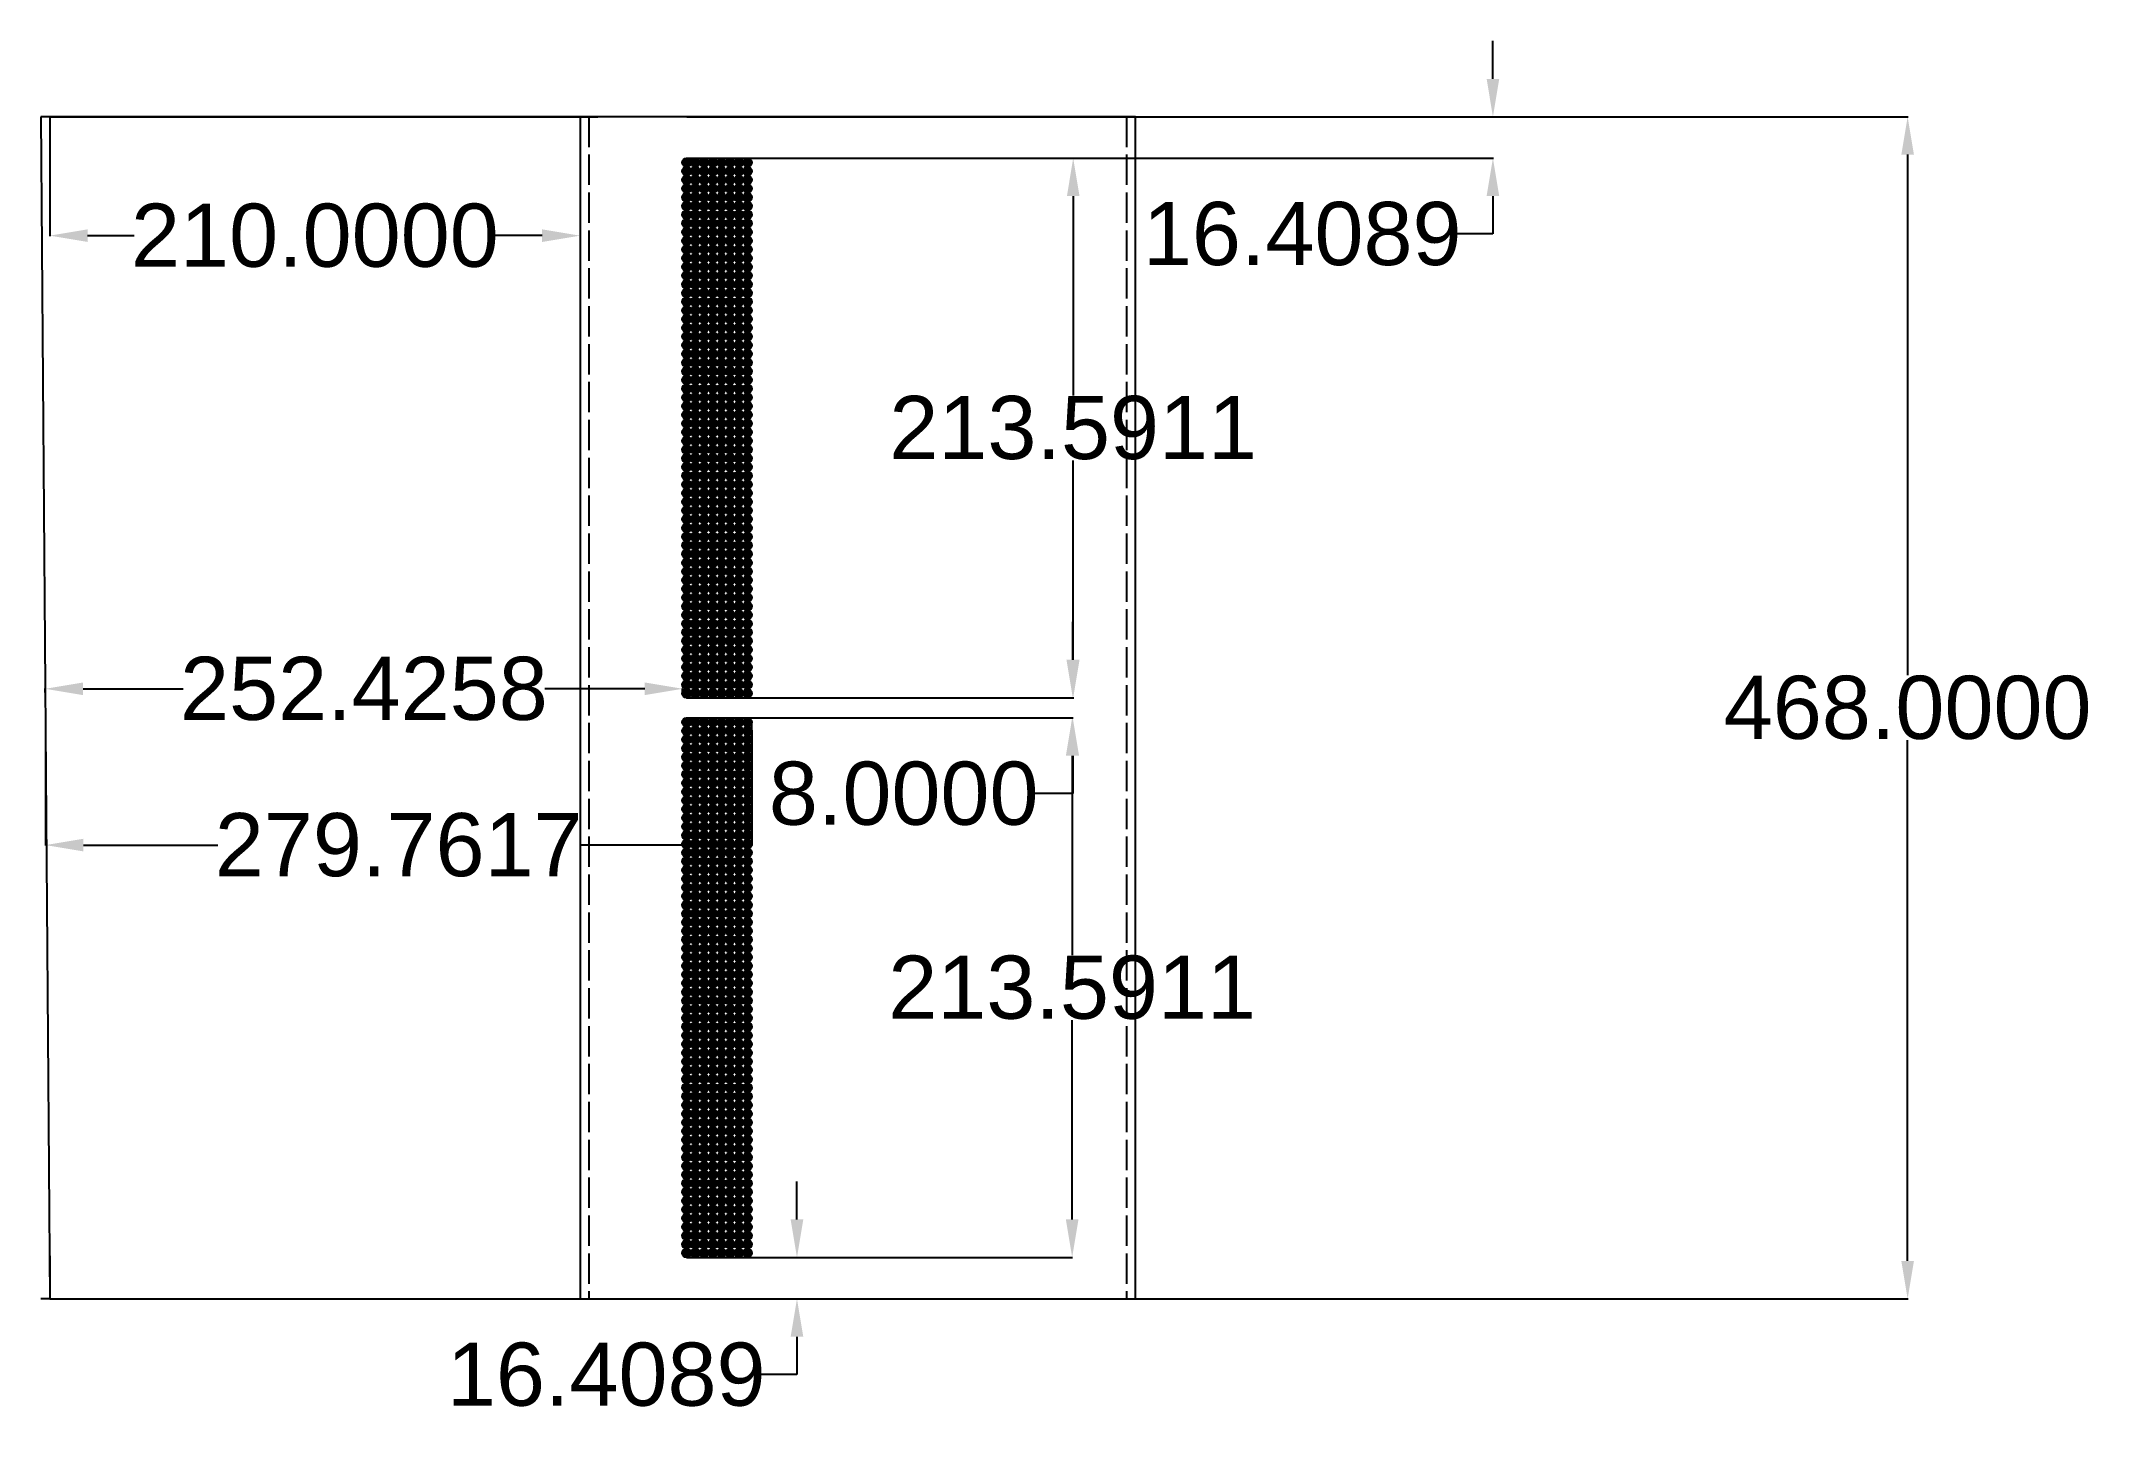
# Model space of a CAD drawing. Header units: inches. Extents: x 443 to 1254, y 273 to 817.
import ezdxf

# ---------------------------------------------------------------- set-up
doc = ezdxf.new("R2010")
doc.units = ezdxf.units.IN
doc.header["$MEASUREMENT"] = 0
doc.linetypes.add('ACAD_ISO02W100', pattern=[15, 12, -3])
doc.styles.get("Standard").update_dxf_attribs({"font": 'arial.ttf'})
doc.dimstyles.new('Annotative', dxfattribs={"dimscale": 0, "dimtxt": 25, "dimasz": 15, "dimexe": 0.18, "dimexo": 0.0625, "dimgap": 0.09, "dimtad": 0, "dimtih": 1, "dimtoh": 1, "dimdec": 4, "dimzin": 0, "dimdsep": 46, "dimtxsty": 'Standard', "dimcen": 0.09, "dimclrd": 1, "dimclre": 1, "dimclrt": 1, "dimadec": 0, "dimazin": 0, "dimtfac": 1, "dimtdec": 4, "dimtofl": 0, "dimtmove": 0, "dimatfit": 3, "dimfxl": 1, "dimtfillclr": 1, "dimtolj": 1, "dimtzin": 0, "dimarcsym": 0})

msp = doc.modelspace()

# ---------------------------------------------------------------- blocks, each defined once
blk = doc.blocks.new('*D1')
at = {"color": 1, "lineweight": -2, "transparency": 16777216}
for p, q in [((446.65, 786.88), (446.65, 739.68)), ((656.65, 786.88), (656.65, 739.68)), ((461.65, 739.86), (480.07, 739.86)), ((641.65, 739.86), (623.23, 739.86))]:
    blk.add_line(p, q, dxfattribs=at)
at = {"color": 1, "transparency": 16777216}
for points in [[(461.65, 742.36), (461.65, 737.36), (446.65, 739.86)], [(641.65, 742.36), (641.65, 737.36), (656.65, 739.86)]]:
    blk.add_solid(points, dxfattribs=at)
at = {"layer": 'Defpoints', "color": 0, "transparency": 16777216}
for p in [(446.65, 786.94), (656.65, 786.94), (656.65, 739.86)]:
    blk.add_point(p, dxfattribs=at)
at = {"color": 1, "transparency": 16777216, "insert": (551.65, 739.86), "char_height": 25, "attachment_point": 5}
blk.add_mtext('\\A1;210.0000', dxfattribs=at)
blk = doc.blocks.new('*D3')
at = {"color": 1, "lineweight": -2, "transparency": 16777216}
for p, q in [((444.85, 559.01), (444.85, 560.64)), ((459.85, 560.46), (499.42, 560.46)), ((682.28, 560.46), (642.71, 560.46)), ((697.28, 559.01), (697.28, 560.64))]:
    blk.add_line(p, q, dxfattribs=at)
at = {"color": 1, "transparency": 16777216}
for points in [[(459.85, 562.96), (459.85, 557.96), (444.85, 560.46)], [(682.28, 562.96), (682.28, 557.96), (697.28, 560.46)]]:
    blk.add_solid(points, dxfattribs=at)
at = {"layer": 'Defpoints', "color": 0, "transparency": 16777216}
for p in [(444.85, 560.46), (444.85, 558.95), (697.28, 558.95)]:
    blk.add_point(p, dxfattribs=at)
at = {"color": 1, "transparency": 16777216, "insert": (571.07, 560.46), "char_height": 25, "attachment_point": 5}
blk.add_mtext('\\A1;252.4258', dxfattribs=at)
blk = doc.blocks.new('*D4')
at = {"color": 1, "lineweight": -2, "transparency": 16777216}
for p, q in [((444.97, 543.72), (444.97, 498.4)), ((724.73, 543.72), (724.73, 498.4)), ((459.97, 498.58), (513.23, 498.58)), ((709.73, 498.58), (656.47, 498.58))]:
    blk.add_line(p, q, dxfattribs=at)
at = {"color": 1, "transparency": 16777216}
for points in [[(459.97, 501.08), (459.97, 496.08), (444.97, 498.58)], [(709.73, 501.08), (709.73, 496.08), (724.73, 498.58)]]:
    blk.add_solid(points, dxfattribs=at)
at = {"layer": 'Defpoints', "color": 0, "transparency": 16777216}
for p in [(444.97, 543.78), (724.73, 543.78), (444.97, 498.58)]:
    blk.add_point(p, dxfattribs=at)
at = {"color": 1, "transparency": 16777216, "insert": (584.85, 498.58), "char_height": 25, "attachment_point": 5}
blk.add_mtext('\\A1;279.7617', dxfattribs=at)
blk = doc.blocks.new('*D7')
at = {"color": 1, "lineweight": -2, "transparency": 16777216}
for p, q in [((851.81, 571.94), (851.81, 586.94)), ((698.94, 556.94), (851.99, 556.94)), ((698.94, 548.94), (851.99, 548.94)), ((851.81, 533.94), (851.81, 518.94)), ((851.81, 518.94), (836.81, 518.94))]:
    blk.add_line(p, q, dxfattribs=at)
at = {"color": 1, "transparency": 16777216}
for points in [[(849.31, 571.94), (854.31, 571.94), (851.81, 556.94)], [(849.31, 533.94), (854.31, 533.94), (851.81, 548.94)]]:
    blk.add_solid(points, dxfattribs=at)
at = {"layer": 'Defpoints', "color": 0, "transparency": 16777216}
for p in [(698.87, 556.94), (698.87, 548.94), (851.81, 548.94)]:
    blk.add_point(p, dxfattribs=at)
at = {"color": 1, "transparency": 16777216, "insert": (784.85, 518.94), "char_height": 25, "attachment_point": 5}
blk.add_mtext('\\A1;8.0000', dxfattribs=at)
blk = doc.blocks.new('*D8')
at = {"color": 1, "lineweight": -2, "transparency": 16777216}
for p, q in [((723.07, 770.53), (852.17, 770.53)), ((851.99, 755.53), (851.99, 676.6)), ((851.99, 571.94), (851.99, 650.87)), ((723.07, 556.94), (852.17, 556.94))]:
    blk.add_line(p, q, dxfattribs=at)
at = {"color": 1, "transparency": 16777216}
for points in [[(849.49, 755.53), (854.49, 755.53), (851.99, 770.53)], [(849.49, 571.94), (854.49, 571.94), (851.99, 556.94)]]:
    blk.add_solid(points, dxfattribs=at)
at = {"layer": 'Defpoints', "color": 0, "transparency": 16777216}
for p in [(723.01, 770.53), (723.01, 556.94), (851.99, 556.94)]:
    blk.add_point(p, dxfattribs=at)
at = {"color": 1, "transparency": 16777216, "insert": (851.99, 663.74), "char_height": 25, "attachment_point": 5}
blk.add_mtext('\\A1;213.5911', dxfattribs=at)
blk = doc.blocks.new('*D9')
at = {"color": 1, "lineweight": -2, "transparency": 16777216}
for p, q in [((723.07, 548.94), (851.75, 548.94)), ((851.57, 533.94), (851.57, 455.01)), ((851.57, 350.35), (851.57, 429.28)), ((723.07, 335.35), (851.75, 335.35))]:
    blk.add_line(p, q, dxfattribs=at)
at = {"color": 1, "transparency": 16777216}
for points in [[(849.07, 533.94), (854.07, 533.94), (851.57, 548.94)], [(849.07, 350.35), (854.07, 350.35), (851.57, 335.35)]]:
    blk.add_solid(points, dxfattribs=at)
at = {"layer": 'Defpoints', "color": 0, "transparency": 16777216}
for p in [(723.01, 548.94), (723.01, 335.35), (851.57, 335.35)]:
    blk.add_point(p, dxfattribs=at)
at = {"color": 1, "transparency": 16777216, "insert": (851.57, 442.15), "char_height": 25, "attachment_point": 5}
blk.add_mtext('\\A1;213.5911', dxfattribs=at)
blk = doc.blocks.new('*D10')
at = {"color": 1, "lineweight": -2, "transparency": 16777216}
for p, q in [((873.21, 786.94), (1182.65, 786.94)), ((1182.47, 771.94), (1182.47, 565.8)), ((1182.47, 333.94), (1182.47, 540.09)), ((876.71, 318.94), (1182.65, 318.94))]:
    blk.add_line(p, q, dxfattribs=at)
at = {"color": 1, "transparency": 16777216}
for points in [[(1179.97, 771.94), (1184.97, 771.94), (1182.47, 786.94)], [(1179.97, 333.94), (1184.97, 333.94), (1182.47, 318.94)]]:
    blk.add_solid(points, dxfattribs=at)
at = {"layer": 'Defpoints', "color": 0, "transparency": 16777216}
for p in [(873.15, 786.94), (876.65, 318.94), (1182.47, 318.94)]:
    blk.add_point(p, dxfattribs=at)
at = {"color": 1, "transparency": 16777216, "insert": (1182.47, 552.94), "char_height": 25, "attachment_point": 5}
blk.add_mtext('\\A1;468.0000', dxfattribs=at)
blk = doc.blocks.new('*D12')
at = {"color": 1, "lineweight": -2, "transparency": 16777216}
for p, q in [((1018.22, 801.94), (1018.22, 816.94)), ((698.94, 786.94), (1018.4, 786.94)), ((698.94, 770.53), (1018.4, 770.53)), ((1018.22, 755.53), (1018.22, 740.53)), ((1018.22, 740.53), (1003.22, 740.53))]:
    blk.add_line(p, q, dxfattribs=at)
at = {"color": 1, "transparency": 16777216}
for points in [[(1015.72, 801.94), (1020.72, 801.94), (1018.22, 786.94)], [(1015.72, 755.53), (1020.72, 755.53), (1018.22, 770.53)]]:
    blk.add_solid(points, dxfattribs=at)
at = {"layer": 'Defpoints', "color": 0, "transparency": 16777216}
for p in [(698.87, 786.94), (698.87, 770.53), (1018.22, 770.53)]:
    blk.add_point(p, dxfattribs=at)
at = {"color": 1, "transparency": 16777216, "insert": (942.68, 740.53), "char_height": 25, "attachment_point": 5}
blk.add_mtext('\\A1;16.4089', dxfattribs=at)
blk = doc.blocks.new('*D14')
at = {"color": 1, "lineweight": -2, "transparency": 16777216}
for p, q in [((742.58, 350.35), (742.58, 365.35)), ((698.94, 335.35), (742.76, 335.35)), ((698.94, 318.94), (742.76, 318.94)), ((742.58, 303.94), (742.58, 288.94)), ((742.58, 288.94), (727.58, 288.94))]:
    blk.add_line(p, q, dxfattribs=at)
at = {"color": 1, "transparency": 16777216}
for points in [[(740.08, 350.35), (745.08, 350.35), (742.58, 335.35)], [(740.08, 303.94), (745.08, 303.94), (742.58, 318.94)]]:
    blk.add_solid(points, dxfattribs=at)
at = {"layer": 'Defpoints', "color": 0, "transparency": 16777216}
for p in [(698.87, 335.35), (698.87, 318.94), (742.58, 318.94)]:
    blk.add_point(p, dxfattribs=at)
at = {"color": 1, "transparency": 16777216, "insert": (667.04, 288.94), "char_height": 25, "attachment_point": 5}
blk.add_mtext('\\A1;16.4089', dxfattribs=at)

# ---------------------------------------------------------------- dimensions: what is measured, and where the dimension line sits
for base, p1, p2, picture, middle in [((1018.22152, 770.53314), (698.87414, 786.94208), (698.87414, 770.53314), '*D12', (942.67791, 740.53314)), ((1182.4655, 318.94208), (873.14825, 786.94208), (876.64825, 318.94208), '*D10', (1182.4655, 552.94208)), ((851.99176, 556.94206), (723.01067, 770.53314), (723.01067, 556.94206), '*D8', (851.99176, 663.7376)), ((851.81176, 548.94206), (698.87414, 556.94206), (698.87414, 548.94206), '*D7', (784.85444, 518.94206)), ((851.56968, 335.35098), (723.01067, 548.94206), (723.01067, 335.35098), '*D9', (851.56968, 442.14652)), ((742.57879, 318.94208), (698.87414, 335.35098), (698.87414, 318.94208), '*D14', (667.03518, 288.94208))]:
    dim = msp.add_linear_dim(base=base, p1=p1, p2=p2, angle=90, dimstyle='Annotative')
    dim.commit()
    dim.dimension.update_dxf_attribs({"geometry": picture, "text_midpoint": middle})
for base, p1, p2, picture, middle in [((656.64825, 739.86495), (446.64825, 786.94208), (656.64825, 786.94208), '*D1', (551.64825, 739.86495)), ((444.85331, 560.46395), (697.27914, 558.951), (444.85331, 558.951), '*D3', (571.06623, 560.46395)), ((444.96893, 498.57501), (724.73067, 543.77951), (444.96893, 543.77951), '*D4', (584.8498, 498.57501))]:
    dim = msp.add_linear_dim(base=base, p1=p1, p2=p2, dimstyle='Annotative')
    dim.commit()
    dim.dimension.update_dxf_attribs({"geometry": picture, "text_midpoint": middle})

# ---------------------------------------------------------------- hatches: boundary and pattern name
h = msp.add_hatch(color=256)
h.dxf.hatch_style = 1
h.set_gradient(color1=(41, 49, 137), color2=(19, 103, 52), tint=1, name='INVCURVED')
h.paths.add_polyline_path([(697.15414, 768.81314, 1), (700.59414, 768.81314, 1)])
h.paths.add_polyline_path([(700.46914, 768.81314, -1), (697.27914, 768.81314, -1)], flags=16)
h = msp.add_hatch(color=256)
h.dxf.hatch_style = 1
h.set_gradient(color1=(242, 103, 34), color2=(248, 153, 30), tint=1)
h.paths.add_polyline_path([(700.46914, 768.81314, 1), (697.27914, 768.81314, 1)])
h = msp.add_hatch(color=256)
h.dxf.hatch_style = 1
h.set_gradient(color1=(41, 49, 137), color2=(19, 103, 52), tint=1, name='INVCURVED')
h.paths.add_polyline_path([(700.59787, 768.81314, 1), (704.03787, 768.81314, 1)])
h.paths.add_polyline_path([(703.91287, 768.81314, -1), (700.72287, 768.81314, -1)], flags=16)
h = msp.add_hatch(color=256)
h.dxf.hatch_style = 1
h.set_gradient(color1=(242, 103, 34), color2=(248, 153, 30), tint=1)
h.paths.add_polyline_path([(703.91287, 768.81314, 1), (700.72287, 768.81314, 1)])
h = msp.add_hatch(color=256)
h.dxf.hatch_style = 1
h.set_gradient(color1=(41, 49, 137), color2=(19, 103, 52), tint=1, name='INVCURVED')
h.paths.add_polyline_path([(704.06642, 768.81314, 1), (707.50642, 768.81314, 1)])
h.paths.add_polyline_path([(707.38142, 768.81314, -1), (704.19142, 768.81314, -1)], flags=16)
h = msp.add_hatch(color=256)
h.dxf.hatch_style = 1
h.set_gradient(color1=(242, 103, 34), color2=(248, 153, 30), tint=1)
h.paths.add_polyline_path([(707.38142, 768.81314, 1), (704.19142, 768.81314, 1)])
h = msp.add_hatch(color=256)
h.dxf.hatch_style = 1
h.set_gradient(color1=(41, 49, 137), color2=(19, 103, 52), tint=1, name='INVCURVED')
h.paths.add_polyline_path([(707.53261, 768.81314, 1), (710.97261, 768.81314, 1)])
h.paths.add_polyline_path([(710.84761, 768.81314, -1), (707.65761, 768.81314, -1)], flags=16)
h = msp.add_hatch(color=256)
h.dxf.hatch_style = 1
h.set_gradient(color1=(242, 103, 34), color2=(248, 153, 30), tint=1)
h.paths.add_polyline_path([(710.84761, 768.81314, 1), (707.65761, 768.81314, 1)])
h = msp.add_hatch(color=256)
h.dxf.hatch_style = 1
h.set_gradient(color1=(41, 49, 137), color2=(19, 103, 52), tint=1, name='INVCURVED')
h.paths.add_polyline_path([(710.98655, 768.81314, 1), (714.42655, 768.81314, 1)])
h.paths.add_polyline_path([(714.30155, 768.81314, -1), (711.11155, 768.81314, -1)], flags=16)
h = msp.add_hatch(color=256)
h.dxf.hatch_style = 1
h.set_gradient(color1=(242, 103, 34), color2=(248, 153, 30), tint=1)
h.paths.add_polyline_path([(714.30155, 768.81314, 1), (711.11155, 768.81314, 1)])
h = msp.add_hatch(color=256)
h.dxf.hatch_style = 1
h.set_gradient(color1=(41, 49, 137), color2=(19, 103, 52), tint=1, name='INVCURVED')
h.paths.add_polyline_path([(714.42131, 768.81314, 1), (717.86131, 768.81314, 1)])
h.paths.add_polyline_path([(717.73631, 768.81314, -1), (714.54631, 768.81314, -1)], flags=16)
h = msp.add_hatch(color=256)
h.dxf.hatch_style = 1
h.set_gradient(color1=(242, 103, 34), color2=(248, 153, 30), tint=1)
h.paths.add_polyline_path([(717.73631, 768.81314, 1), (714.54631, 768.81314, 1)])
h = msp.add_hatch(color=256)
h.dxf.hatch_style = 1
h.set_gradient(color1=(41, 49, 137), color2=(19, 103, 52), tint=1, name='INVCURVED')
h.paths.add_polyline_path([(717.85608, 768.81314, 1), (721.29608, 768.81314, 1)])
h.paths.add_polyline_path([(721.17108, 768.81314, -1), (717.98108, 768.81314, -1)], flags=16)
h = msp.add_hatch(color=256)
h.dxf.hatch_style = 1
h.set_gradient(color1=(242, 103, 34), color2=(248, 153, 30), tint=1)
h.paths.add_polyline_path([(721.17108, 768.81314, 1), (717.98108, 768.81314, 1)])
h = msp.add_hatch(color=256)
h.dxf.hatch_style = 1
h.set_gradient(color1=(41, 49, 137), color2=(19, 103, 52), tint=1, name='INVCURVED')
h.paths.add_polyline_path([(721.29067, 768.81314, 1), (724.73067, 768.81314, 1)])
h.paths.add_polyline_path([(724.60567, 768.81314, -1), (721.41567, 768.81314, -1)], flags=16)
h = msp.add_hatch(color=256)
h.dxf.hatch_style = 1
h.set_gradient(color1=(242, 103, 34), color2=(248, 153, 30), tint=1)
h.paths.add_polyline_path([(724.60567, 768.81314, 1), (721.41567, 768.81314, 1)])
h = msp.add_hatch(color=256)
h.dxf.hatch_style = 1
h.set_gradient(color1=(41, 49, 137), color2=(19, 103, 52), tint=1, name='INVCURVED')
h.paths.add_polyline_path([(697.15414, 765.37059, 1), (700.59414, 765.37059, 1)])
h.paths.add_polyline_path([(700.46914, 765.37059, -1), (697.27914, 765.37059, -1)], flags=16)
h = msp.add_hatch(color=256)
h.dxf.hatch_style = 1
h.set_gradient(color1=(41, 49, 137), color2=(19, 103, 52), tint=1, name='INVCURVED')
h.paths.add_polyline_path([(697.15414, 761.94082, 1), (700.59414, 761.94082, 1)])
h.paths.add_polyline_path([(700.46914, 761.94082, -1), (697.27914, 761.94082, -1)], flags=16)
h = msp.add_hatch(color=256)
h.dxf.hatch_style = 1
h.set_gradient(color1=(242, 103, 34), color2=(248, 153, 30), tint=1)
h.paths.add_polyline_path([(700.46914, 765.37059, 1), (697.27914, 765.37059, 1)])
h = msp.add_hatch(color=256)
h.dxf.hatch_style = 1
h.set_gradient(color1=(242, 103, 34), color2=(248, 153, 30), tint=1)
h.paths.add_polyline_path([(700.46914, 761.94082, 1), (697.27914, 761.94082, 1)])
h = msp.add_hatch(color=256)
h.dxf.hatch_style = 1
h.set_gradient(color1=(41, 49, 137), color2=(19, 103, 52), tint=1, name='INVCURVED')
h.paths.add_polyline_path([(700.59787, 765.37059, 1), (704.03787, 765.37059, 1)])
h.paths.add_polyline_path([(703.91287, 765.37059, -1), (700.72287, 765.37059, -1)], flags=16)
h = msp.add_hatch(color=256)
h.dxf.hatch_style = 1
h.set_gradient(color1=(41, 49, 137), color2=(19, 103, 52), tint=1, name='INVCURVED')
h.paths.add_polyline_path([(700.59787, 761.94082, 1), (704.03787, 761.94082, 1)])
h.paths.add_polyline_path([(703.91287, 761.94082, -1), (700.72287, 761.94082, -1)], flags=16)
h = msp.add_hatch(color=256)
h.dxf.hatch_style = 1
h.set_gradient(color1=(242, 103, 34), color2=(248, 153, 30), tint=1)
h.paths.add_polyline_path([(703.91287, 765.37059, 1), (700.72287, 765.37059, 1)])
h = msp.add_hatch(color=256)
h.dxf.hatch_style = 1
h.set_gradient(color1=(242, 103, 34), color2=(248, 153, 30), tint=1)
h.paths.add_polyline_path([(703.91287, 761.94082, 1), (700.72287, 761.94082, 1)])
h = msp.add_hatch(color=256)
h.dxf.hatch_style = 1
h.set_gradient(color1=(41, 49, 137), color2=(19, 103, 52), tint=1, name='INVCURVED')
h.paths.add_polyline_path([(704.06642, 765.37059, 1), (707.50642, 765.37059, 1)])
h.paths.add_polyline_path([(707.38142, 765.37059, -1), (704.19142, 765.37059, -1)], flags=16)
h = msp.add_hatch(color=256)
h.dxf.hatch_style = 1
h.set_gradient(color1=(41, 49, 137), color2=(19, 103, 52), tint=1, name='INVCURVED')
h.paths.add_polyline_path([(704.06642, 761.94082, 1), (707.50642, 761.94082, 1)])
h.paths.add_polyline_path([(707.38142, 761.94082, -1), (704.19142, 761.94082, -1)], flags=16)
h = msp.add_hatch(color=256)
h.dxf.hatch_style = 1
h.set_gradient(color1=(242, 103, 34), color2=(248, 153, 30), tint=1)
h.paths.add_polyline_path([(707.38142, 765.37059, 1), (704.19142, 765.37059, 1)])
h = msp.add_hatch(color=256)
h.dxf.hatch_style = 1
h.set_gradient(color1=(242, 103, 34), color2=(248, 153, 30), tint=1)
h.paths.add_polyline_path([(707.38142, 761.94082, 1), (704.19142, 761.94082, 1)])
h = msp.add_hatch(color=256)
h.dxf.hatch_style = 1
h.set_gradient(color1=(41, 49, 137), color2=(19, 103, 52), tint=1, name='INVCURVED')
h.paths.add_polyline_path([(707.53261, 765.37059, 1), (710.97261, 765.37059, 1)])
h.paths.add_polyline_path([(710.84761, 765.37059, -1), (707.65761, 765.37059, -1)], flags=16)
h = msp.add_hatch(color=256)
h.dxf.hatch_style = 1
h.set_gradient(color1=(41, 49, 137), color2=(19, 103, 52), tint=1, name='INVCURVED')
h.paths.add_polyline_path([(707.53261, 761.94082, 1), (710.97261, 761.94082, 1)])
h.paths.add_polyline_path([(710.84761, 761.94082, -1), (707.65761, 761.94082, -1)], flags=16)
h = msp.add_hatch(color=256)
h.dxf.hatch_style = 1
h.set_gradient(color1=(242, 103, 34), color2=(248, 153, 30), tint=1)
h.paths.add_polyline_path([(710.84761, 765.37059, 1), (707.65761, 765.37059, 1)])
h = msp.add_hatch(color=256)
h.dxf.hatch_style = 1
h.set_gradient(color1=(242, 103, 34), color2=(248, 153, 30), tint=1)
h.paths.add_polyline_path([(710.84761, 761.94082, 1), (707.65761, 761.94082, 1)])
h = msp.add_hatch(color=256)
h.dxf.hatch_style = 1
h.set_gradient(color1=(41, 49, 137), color2=(19, 103, 52), tint=1, name='INVCURVED')
h.paths.add_polyline_path([(710.98655, 765.37059, 1), (714.42655, 765.37059, 1)])
h.paths.add_polyline_path([(714.30155, 765.37059, -1), (711.11155, 765.37059, -1)], flags=16)
h = msp.add_hatch(color=256)
h.dxf.hatch_style = 1
h.set_gradient(color1=(41, 49, 137), color2=(19, 103, 52), tint=1, name='INVCURVED')
h.paths.add_polyline_path([(710.98655, 761.94082, 1), (714.42655, 761.94082, 1)])
h.paths.add_polyline_path([(714.30155, 761.94082, -1), (711.11155, 761.94082, -1)], flags=16)
h = msp.add_hatch(color=256)
h.dxf.hatch_style = 1
h.set_gradient(color1=(242, 103, 34), color2=(248, 153, 30), tint=1)
h.paths.add_polyline_path([(714.30155, 765.37059, 1), (711.11155, 765.37059, 1)])
h = msp.add_hatch(color=256)
h.dxf.hatch_style = 1
h.set_gradient(color1=(242, 103, 34), color2=(248, 153, 30), tint=1)
h.paths.add_polyline_path([(714.30155, 761.94082, 1), (711.11155, 761.94082, 1)])
h = msp.add_hatch(color=256)
h.dxf.hatch_style = 1
h.set_gradient(color1=(41, 49, 137), color2=(19, 103, 52), tint=1, name='INVCURVED')
h.paths.add_polyline_path([(714.42131, 765.37059, 1), (717.86131, 765.37059, 1)])
h.paths.add_polyline_path([(717.73631, 765.37059, -1), (714.54631, 765.37059, -1)], flags=16)
h = msp.add_hatch(color=256)
h.dxf.hatch_style = 1
h.set_gradient(color1=(41, 49, 137), color2=(19, 103, 52), tint=1, name='INVCURVED')
h.paths.add_polyline_path([(714.42131, 761.94082, 1), (717.86131, 761.94082, 1)])
h.paths.add_polyline_path([(717.73631, 761.94082, -1), (714.54631, 761.94082, -1)], flags=16)
h = msp.add_hatch(color=256)
h.dxf.hatch_style = 1
h.set_gradient(color1=(242, 103, 34), color2=(248, 153, 30), tint=1)
h.paths.add_polyline_path([(717.73631, 765.37059, 1), (714.54631, 765.37059, 1)])
h = msp.add_hatch(color=256)
h.dxf.hatch_style = 1
h.set_gradient(color1=(242, 103, 34), color2=(248, 153, 30), tint=1)
h.paths.add_polyline_path([(717.73631, 761.94082, 1), (714.54631, 761.94082, 1)])
h = msp.add_hatch(color=256)
h.dxf.hatch_style = 1
h.set_gradient(color1=(41, 49, 137), color2=(19, 103, 52), tint=1, name='INVCURVED')
h.paths.add_polyline_path([(717.85608, 765.37059, 1), (721.29608, 765.37059, 1)])
h.paths.add_polyline_path([(721.17108, 765.37059, -1), (717.98108, 765.37059, -1)], flags=16)
h = msp.add_hatch(color=256)
h.dxf.hatch_style = 1
h.set_gradient(color1=(41, 49, 137), color2=(19, 103, 52), tint=1, name='INVCURVED')
h.paths.add_polyline_path([(717.85608, 761.94082, 1), (721.29608, 761.94082, 1)])
h.paths.add_polyline_path([(721.17108, 761.94082, -1), (717.98108, 761.94082, -1)], flags=16)
h = msp.add_hatch(color=256)
h.dxf.hatch_style = 1
h.set_gradient(color1=(242, 103, 34), color2=(248, 153, 30), tint=1)
h.paths.add_polyline_path([(721.17108, 765.37059, 1), (717.98108, 765.37059, 1)])
h = msp.add_hatch(color=256)
h.dxf.hatch_style = 1
h.set_gradient(color1=(242, 103, 34), color2=(248, 153, 30), tint=1)
h.paths.add_polyline_path([(721.17108, 761.94082, 1), (717.98108, 761.94082, 1)])
h = msp.add_hatch(color=256)
h.dxf.hatch_style = 1
h.set_gradient(color1=(41, 49, 137), color2=(19, 103, 52), tint=1, name='INVCURVED')
h.paths.add_polyline_path([(721.29067, 765.37059, 1), (724.73067, 765.37059, 1)])
h.paths.add_polyline_path([(724.60567, 765.37059, -1), (721.41567, 765.37059, -1)], flags=16)
h = msp.add_hatch(color=256)
h.dxf.hatch_style = 1
h.set_gradient(color1=(41, 49, 137), color2=(19, 103, 52), tint=1, name='INVCURVED')
h.paths.add_polyline_path([(721.29067, 761.94082, 1), (724.73067, 761.94082, 1)])
h.paths.add_polyline_path([(724.60567, 761.94082, -1), (721.41567, 761.94082, -1)], flags=16)
h = msp.add_hatch(color=256)
h.dxf.hatch_style = 1
h.set_gradient(color1=(242, 103, 34), color2=(248, 153, 30), tint=1)
h.paths.add_polyline_path([(724.60567, 765.37059, 1), (721.41567, 765.37059, 1)])
h = msp.add_hatch(color=256)
h.dxf.hatch_style = 1
h.set_gradient(color1=(242, 103, 34), color2=(248, 153, 30), tint=1)
h.paths.add_polyline_path([(724.60567, 761.94082, 1), (721.41567, 761.94082, 1)])
h = msp.add_hatch(color=256)
h.dxf.hatch_style = 1
h.set_gradient(color1=(41, 49, 137), color2=(19, 103, 52), tint=1, name='INVCURVED')
h.paths.add_polyline_path([(697.15414, 758.49827, 1), (700.59414, 758.49827, 1)])
h.paths.add_polyline_path([(700.46914, 758.49827, -1), (697.27914, 758.49827, -1)], flags=16)
h = msp.add_hatch(color=256)
h.dxf.hatch_style = 1
h.set_gradient(color1=(41, 49, 137), color2=(19, 103, 52), tint=1, name='INVCURVED')
h.paths.add_polyline_path([(697.15414, 755.05933, 1), (700.59414, 755.05933, 1)])
h.paths.add_polyline_path([(700.46914, 755.05933, -1), (697.27914, 755.05933, -1)], flags=16)
h = msp.add_hatch(color=256)
h.dxf.hatch_style = 1
h.set_gradient(color1=(242, 103, 34), color2=(248, 153, 30), tint=1)
h.paths.add_polyline_path([(700.46914, 758.49827, 1), (697.27914, 758.49827, 1)])
h = msp.add_hatch(color=256)
h.dxf.hatch_style = 1
h.set_gradient(color1=(242, 103, 34), color2=(248, 153, 30), tint=1)
h.paths.add_polyline_path([(700.46914, 755.05933, 1), (697.27914, 755.05933, 1)])
h = msp.add_hatch(color=256)
h.dxf.hatch_style = 1
h.set_gradient(color1=(41, 49, 137), color2=(19, 103, 52), tint=1, name='INVCURVED')
h.paths.add_polyline_path([(700.59787, 758.49827, 1), (704.03787, 758.49827, 1)])
h.paths.add_polyline_path([(703.91287, 758.49827, -1), (700.72287, 758.49827, -1)], flags=16)
h = msp.add_hatch(color=256)
h.dxf.hatch_style = 1
h.set_gradient(color1=(41, 49, 137), color2=(19, 103, 52), tint=1, name='INVCURVED')
h.paths.add_polyline_path([(700.59787, 755.05933, 1), (704.03787, 755.05933, 1)])
h.paths.add_polyline_path([(703.91287, 755.05933, -1), (700.72287, 755.05933, -1)], flags=16)
h = msp.add_hatch(color=256)
h.dxf.hatch_style = 1
h.set_gradient(color1=(242, 103, 34), color2=(248, 153, 30), tint=1)
h.paths.add_polyline_path([(703.91287, 758.49827, 1), (700.72287, 758.49827, 1)])
h = msp.add_hatch(color=256)
h.dxf.hatch_style = 1
h.set_gradient(color1=(242, 103, 34), color2=(248, 153, 30), tint=1)
h.paths.add_polyline_path([(703.91287, 755.05933, 1), (700.72287, 755.05933, 1)])
h = msp.add_hatch(color=256)
h.dxf.hatch_style = 1
h.set_gradient(color1=(41, 49, 137), color2=(19, 103, 52), tint=1, name='INVCURVED')
h.paths.add_polyline_path([(704.06642, 758.49827, 1), (707.50642, 758.49827, 1)])
h.paths.add_polyline_path([(707.38142, 758.49827, -1), (704.19142, 758.49827, -1)], flags=16)
h = msp.add_hatch(color=256)
h.dxf.hatch_style = 1
h.set_gradient(color1=(41, 49, 137), color2=(19, 103, 52), tint=1, name='INVCURVED')
h.paths.add_polyline_path([(704.06642, 755.05933, 1), (707.50642, 755.05933, 1)])
h.paths.add_polyline_path([(707.38142, 755.05933, -1), (704.19142, 755.05933, -1)], flags=16)
h = msp.add_hatch(color=256)
h.dxf.hatch_style = 1
h.set_gradient(color1=(242, 103, 34), color2=(248, 153, 30), tint=1)
h.paths.add_polyline_path([(707.38142, 758.49827, 1), (704.19142, 758.49827, 1)])
h = msp.add_hatch(color=256)
h.dxf.hatch_style = 1
h.set_gradient(color1=(242, 103, 34), color2=(248, 153, 30), tint=1)
h.paths.add_polyline_path([(707.38142, 755.05933, 1), (704.19142, 755.05933, 1)])
h = msp.add_hatch(color=256)
h.dxf.hatch_style = 1
h.set_gradient(color1=(41, 49, 137), color2=(19, 103, 52), tint=1, name='INVCURVED')
h.paths.add_polyline_path([(707.53261, 758.49827, 1), (710.97261, 758.49827, 1)])
h.paths.add_polyline_path([(710.84761, 758.49827, -1), (707.65761, 758.49827, -1)], flags=16)
h = msp.add_hatch(color=256)
h.dxf.hatch_style = 1
h.set_gradient(color1=(41, 49, 137), color2=(19, 103, 52), tint=1, name='INVCURVED')
h.paths.add_polyline_path([(707.53261, 755.05933, 1), (710.97261, 755.05933, 1)])
h.paths.add_polyline_path([(710.84761, 755.05933, -1), (707.65761, 755.05933, -1)], flags=16)
h = msp.add_hatch(color=256)
h.dxf.hatch_style = 1
h.set_gradient(color1=(242, 103, 34), color2=(248, 153, 30), tint=1)
h.paths.add_polyline_path([(710.84761, 758.49827, 1), (707.65761, 758.49827, 1)])
h = msp.add_hatch(color=256)
h.dxf.hatch_style = 1
h.set_gradient(color1=(242, 103, 34), color2=(248, 153, 30), tint=1)
h.paths.add_polyline_path([(710.84761, 755.05933, 1), (707.65761, 755.05933, 1)])
h = msp.add_hatch(color=256)
h.dxf.hatch_style = 1
h.set_gradient(color1=(41, 49, 137), color2=(19, 103, 52), tint=1, name='INVCURVED')
h.paths.add_polyline_path([(710.98655, 758.49827, 1), (714.42655, 758.49827, 1)])
h.paths.add_polyline_path([(714.30155, 758.49827, -1), (711.11155, 758.49827, -1)], flags=16)
h = msp.add_hatch(color=256)
h.dxf.hatch_style = 1
h.set_gradient(color1=(41, 49, 137), color2=(19, 103, 52), tint=1, name='INVCURVED')
h.paths.add_polyline_path([(710.98655, 755.05933, 1), (714.42655, 755.05933, 1)])
h.paths.add_polyline_path([(714.30155, 755.05933, -1), (711.11155, 755.05933, -1)], flags=16)
h = msp.add_hatch(color=256)
h.dxf.hatch_style = 1
h.set_gradient(color1=(242, 103, 34), color2=(248, 153, 30), tint=1)
h.paths.add_polyline_path([(714.30155, 758.49827, 1), (711.11155, 758.49827, 1)])
h = msp.add_hatch(color=256)
h.dxf.hatch_style = 1
h.set_gradient(color1=(242, 103, 34), color2=(248, 153, 30), tint=1)
h.paths.add_polyline_path([(714.30155, 755.05933, 1), (711.11155, 755.05933, 1)])
h = msp.add_hatch(color=256)
h.dxf.hatch_style = 1
h.set_gradient(color1=(41, 49, 137), color2=(19, 103, 52), tint=1, name='INVCURVED')
h.paths.add_polyline_path([(714.42131, 758.49827, 1), (717.86131, 758.49827, 1)])
h.paths.add_polyline_path([(717.73631, 758.49827, -1), (714.54631, 758.49827, -1)], flags=16)
h = msp.add_hatch(color=256)
h.dxf.hatch_style = 1
h.set_gradient(color1=(41, 49, 137), color2=(19, 103, 52), tint=1, name='INVCURVED')
h.paths.add_polyline_path([(714.42131, 755.05933, 1), (717.86131, 755.05933, 1)])
h.paths.add_polyline_path([(717.73631, 755.05933, -1), (714.54631, 755.05933, -1)], flags=16)
h = msp.add_hatch(color=256)
h.dxf.hatch_style = 1
h.set_gradient(color1=(242, 103, 34), color2=(248, 153, 30), tint=1)
h.paths.add_polyline_path([(717.73631, 758.49827, 1), (714.54631, 758.49827, 1)])
h = msp.add_hatch(color=256)
h.dxf.hatch_style = 1
h.set_gradient(color1=(242, 103, 34), color2=(248, 153, 30), tint=1)
h.paths.add_polyline_path([(717.73631, 755.05933, 1), (714.54631, 755.05933, 1)])
h = msp.add_hatch(color=256)
h.dxf.hatch_style = 1
h.set_gradient(color1=(41, 49, 137), color2=(19, 103, 52), tint=1, name='INVCURVED')
h.paths.add_polyline_path([(717.85608, 758.49827, 1), (721.29608, 758.49827, 1)])
h.paths.add_polyline_path([(721.17108, 758.49827, -1), (717.98108, 758.49827, -1)], flags=16)
h = msp.add_hatch(color=256)
h.dxf.hatch_style = 1
h.set_gradient(color1=(41, 49, 137), color2=(19, 103, 52), tint=1, name='INVCURVED')
h.paths.add_polyline_path([(717.85608, 755.05933, 1), (721.29608, 755.05933, 1)])
h.paths.add_polyline_path([(721.17108, 755.05933, -1), (717.98108, 755.05933, -1)], flags=16)
h = msp.add_hatch(color=256)
h.dxf.hatch_style = 1
h.set_gradient(color1=(242, 103, 34), color2=(248, 153, 30), tint=1)
h.paths.add_polyline_path([(721.17108, 758.49827, 1), (717.98108, 758.49827, 1)])
h = msp.add_hatch(color=256)
h.dxf.hatch_style = 1
h.set_gradient(color1=(242, 103, 34), color2=(248, 153, 30), tint=1)
h.paths.add_polyline_path([(721.17108, 755.05933, 1), (717.98108, 755.05933, 1)])
h = msp.add_hatch(color=256)
h.dxf.hatch_style = 1
h.set_gradient(color1=(41, 49, 137), color2=(19, 103, 52), tint=1, name='INVCURVED')
h.paths.add_polyline_path([(721.29067, 758.49827, 1), (724.73067, 758.49827, 1)])
h.paths.add_polyline_path([(724.60567, 758.49827, -1), (721.41567, 758.49827, -1)], flags=16)
h = msp.add_hatch(color=256)
h.dxf.hatch_style = 1
h.set_gradient(color1=(41, 49, 137), color2=(19, 103, 52), tint=1, name='INVCURVED')
h.paths.add_polyline_path([(721.29067, 755.05933, 1), (724.73067, 755.05933, 1)])
h.paths.add_polyline_path([(724.60567, 755.05933, -1), (721.41567, 755.05933, -1)], flags=16)
h = msp.add_hatch(color=256)
h.dxf.hatch_style = 1
h.set_gradient(color1=(242, 103, 34), color2=(248, 153, 30), tint=1)
h.paths.add_polyline_path([(724.60567, 758.49827, 1), (721.41567, 758.49827, 1)])
h = msp.add_hatch(color=256)
h.dxf.hatch_style = 1
h.set_gradient(color1=(242, 103, 34), color2=(248, 153, 30), tint=1)
h.paths.add_polyline_path([(724.60567, 755.05933, 1), (721.41567, 755.05933, 1)])
h = msp.add_hatch(color=256)
h.dxf.hatch_style = 1
h.set_gradient(color1=(41, 49, 137), color2=(19, 103, 52), tint=1, name='INVCURVED')
h.paths.add_polyline_path([(697.15414, 751.61581, 1), (700.59414, 751.61581, 1)])
h.paths.add_polyline_path([(700.46914, 751.61581, -1), (697.27914, 751.61581, -1)], flags=16)
h = msp.add_hatch(color=256)
h.dxf.hatch_style = 1
h.set_gradient(color1=(41, 49, 137), color2=(19, 103, 52), tint=1, name='INVCURVED')
h.paths.add_polyline_path([(697.15414, 748.15845, 1), (700.59414, 748.15845, 1)])
h.paths.add_polyline_path([(700.46914, 748.15845, -1), (697.27914, 748.15845, -1)], flags=16)
h = msp.add_hatch(color=256)
h.dxf.hatch_style = 1
h.set_gradient(color1=(41, 49, 137), color2=(19, 103, 52), tint=1, name='INVCURVED')
h.paths.add_polyline_path([(697.15414, 744.7162, 1), (700.59414, 744.7162, 1)])
h.paths.add_polyline_path([(700.46914, 744.7162, -1), (697.27914, 744.7162, -1)], flags=16)
h = msp.add_hatch(color=256)
h.dxf.hatch_style = 1
h.set_gradient(color1=(242, 103, 34), color2=(248, 153, 30), tint=1)
h.paths.add_polyline_path([(700.46914, 751.61581, 1), (697.27914, 751.61581, 1)])
h = msp.add_hatch(color=256)
h.dxf.hatch_style = 1
h.set_gradient(color1=(242, 103, 34), color2=(248, 153, 30), tint=1)
h.paths.add_polyline_path([(700.46914, 748.15845, 1), (697.27914, 748.15845, 1)])
h = msp.add_hatch(color=256)
h.dxf.hatch_style = 1
h.set_gradient(color1=(242, 103, 34), color2=(248, 153, 30), tint=1)
h.paths.add_polyline_path([(700.46914, 744.7162, 1), (697.27914, 744.7162, 1)])
h = msp.add_hatch(color=256)
h.dxf.hatch_style = 1
h.set_gradient(color1=(41, 49, 137), color2=(19, 103, 52), tint=1, name='INVCURVED')
h.paths.add_polyline_path([(700.59787, 751.61581, 1), (704.03787, 751.61581, 1)])
h.paths.add_polyline_path([(703.91287, 751.61581, -1), (700.72287, 751.61581, -1)], flags=16)
h = msp.add_hatch(color=256)
h.dxf.hatch_style = 1
h.set_gradient(color1=(41, 49, 137), color2=(19, 103, 52), tint=1, name='INVCURVED')
h.paths.add_polyline_path([(700.59787, 748.15845, 1), (704.03787, 748.15845, 1)])
h.paths.add_polyline_path([(703.91287, 748.15845, -1), (700.72287, 748.15845, -1)], flags=16)
h = msp.add_hatch(color=256)
h.dxf.hatch_style = 1
h.set_gradient(color1=(41, 49, 137), color2=(19, 103, 52), tint=1, name='INVCURVED')
h.paths.add_polyline_path([(700.59787, 744.7162, 1), (704.03787, 744.7162, 1)])
h.paths.add_polyline_path([(703.91287, 744.7162, -1), (700.72287, 744.7162, -1)], flags=16)
h = msp.add_hatch(color=256)
h.dxf.hatch_style = 1
h.set_gradient(color1=(242, 103, 34), color2=(248, 153, 30), tint=1)
h.paths.add_polyline_path([(703.91287, 751.61581, 1), (700.72287, 751.61581, 1)])
h = msp.add_hatch(color=256)
h.dxf.hatch_style = 1
h.set_gradient(color1=(242, 103, 34), color2=(248, 153, 30), tint=1)
h.paths.add_polyline_path([(703.91287, 748.15845, 1), (700.72287, 748.15845, 1)])
h = msp.add_hatch(color=256)
h.dxf.hatch_style = 1
h.set_gradient(color1=(242, 103, 34), color2=(248, 153, 30), tint=1)
h.paths.add_polyline_path([(703.91287, 744.7162, 1), (700.72287, 744.7162, 1)])
h = msp.add_hatch(color=256)
h.dxf.hatch_style = 1
h.set_gradient(color1=(41, 49, 137), color2=(19, 103, 52), tint=1, name='INVCURVED')
h.paths.add_polyline_path([(704.06642, 751.61581, 1), (707.50642, 751.61581, 1)])
h.paths.add_polyline_path([(707.38142, 751.61581, -1), (704.19142, 751.61581, -1)], flags=16)
h = msp.add_hatch(color=256)
h.dxf.hatch_style = 1
h.set_gradient(color1=(41, 49, 137), color2=(19, 103, 52), tint=1, name='INVCURVED')
h.paths.add_polyline_path([(704.06642, 748.15845, 1), (707.50642, 748.15845, 1)])
h.paths.add_polyline_path([(707.38142, 748.15845, -1), (704.19142, 748.15845, -1)], flags=16)
h = msp.add_hatch(color=256)
h.dxf.hatch_style = 1
h.set_gradient(color1=(41, 49, 137), color2=(19, 103, 52), tint=1, name='INVCURVED')
h.paths.add_polyline_path([(704.06642, 744.7162, 1), (707.50642, 744.7162, 1)])
h.paths.add_polyline_path([(707.38142, 744.7162, -1), (704.19142, 744.7162, -1)], flags=16)
h = msp.add_hatch(color=256)
h.dxf.hatch_style = 1
h.set_gradient(color1=(242, 103, 34), color2=(248, 153, 30), tint=1)
h.paths.add_polyline_path([(707.38142, 751.61581, 1), (704.19142, 751.61581, 1)])
h = msp.add_hatch(color=256)
h.dxf.hatch_style = 1
h.set_gradient(color1=(242, 103, 34), color2=(248, 153, 30), tint=1)
h.paths.add_polyline_path([(707.38142, 748.15845, 1), (704.19142, 748.15845, 1)])
h = msp.add_hatch(color=256)
h.dxf.hatch_style = 1
h.set_gradient(color1=(242, 103, 34), color2=(248, 153, 30), tint=1)
h.paths.add_polyline_path([(707.38142, 744.7162, 1), (704.19142, 744.7162, 1)])
h = msp.add_hatch(color=256)
h.dxf.hatch_style = 1
h.set_gradient(color1=(41, 49, 137), color2=(19, 103, 52), tint=1, name='INVCURVED')
h.paths.add_polyline_path([(707.53261, 751.61581, 1), (710.97261, 751.61581, 1)])
h.paths.add_polyline_path([(710.84761, 751.61581, -1), (707.65761, 751.61581, -1)], flags=16)
h = msp.add_hatch(color=256)
h.dxf.hatch_style = 1
h.set_gradient(color1=(41, 49, 137), color2=(19, 103, 52), tint=1, name='INVCURVED')
h.paths.add_polyline_path([(707.53261, 748.15845, 1), (710.97261, 748.15845, 1)])
h.paths.add_polyline_path([(710.84761, 748.15845, -1), (707.65761, 748.15845, -1)], flags=16)
h = msp.add_hatch(color=256)
h.dxf.hatch_style = 1
h.set_gradient(color1=(41, 49, 137), color2=(19, 103, 52), tint=1, name='INVCURVED')
h.paths.add_polyline_path([(707.53261, 744.7162, 1), (710.97261, 744.7162, 1)])
h.paths.add_polyline_path([(710.84761, 744.7162, -1), (707.65761, 744.7162, -1)], flags=16)
h = msp.add_hatch(color=256)
h.dxf.hatch_style = 1
h.set_gradient(color1=(242, 103, 34), color2=(248, 153, 30), tint=1)
h.paths.add_polyline_path([(710.84761, 751.61581, 1), (707.65761, 751.61581, 1)])
h = msp.add_hatch(color=256)
h.dxf.hatch_style = 1
h.set_gradient(color1=(242, 103, 34), color2=(248, 153, 30), tint=1)
h.paths.add_polyline_path([(710.84761, 748.15845, 1), (707.65761, 748.15845, 1)])
h = msp.add_hatch(color=256)
h.dxf.hatch_style = 1
h.set_gradient(color1=(242, 103, 34), color2=(248, 153, 30), tint=1)
h.paths.add_polyline_path([(710.84761, 744.7162, 1), (707.65761, 744.7162, 1)])
h = msp.add_hatch(color=256)
h.dxf.hatch_style = 1
h.set_gradient(color1=(41, 49, 137), color2=(19, 103, 52), tint=1, name='INVCURVED')
h.paths.add_polyline_path([(710.98655, 751.61581, 1), (714.42655, 751.61581, 1)])
h.paths.add_polyline_path([(714.30155, 751.61581, -1), (711.11155, 751.61581, -1)], flags=16)
h = msp.add_hatch(color=256)
h.dxf.hatch_style = 1
h.set_gradient(color1=(41, 49, 137), color2=(19, 103, 52), tint=1, name='INVCURVED')
h.paths.add_polyline_path([(710.98655, 748.15845, 1), (714.42655, 748.15845, 1)])
h.paths.add_polyline_path([(714.30155, 748.15845, -1), (711.11155, 748.15845, -1)], flags=16)
h = msp.add_hatch(color=256)
h.dxf.hatch_style = 1
h.set_gradient(color1=(41, 49, 137), color2=(19, 103, 52), tint=1, name='INVCURVED')
h.paths.add_polyline_path([(710.98655, 744.7162, 1), (714.42655, 744.7162, 1)])
h.paths.add_polyline_path([(714.30155, 744.7162, -1), (711.11155, 744.7162, -1)], flags=16)
h = msp.add_hatch(color=256)
h.dxf.hatch_style = 1
h.set_gradient(color1=(242, 103, 34), color2=(248, 153, 30), tint=1)
h.paths.add_polyline_path([(714.30155, 751.61581, 1), (711.11155, 751.61581, 1)])
h = msp.add_hatch(color=256)
h.dxf.hatch_style = 1
h.set_gradient(color1=(242, 103, 34), color2=(248, 153, 30), tint=1)
h.paths.add_polyline_path([(714.30155, 748.15845, 1), (711.11155, 748.15845, 1)])
h = msp.add_hatch(color=256)
h.dxf.hatch_style = 1
h.set_gradient(color1=(242, 103, 34), color2=(248, 153, 30), tint=1)
h.paths.add_polyline_path([(714.30155, 744.7162, 1), (711.11155, 744.7162, 1)])
h = msp.add_hatch(color=256)
h.dxf.hatch_style = 1
h.set_gradient(color1=(41, 49, 137), color2=(19, 103, 52), tint=1, name='INVCURVED')
h.paths.add_polyline_path([(714.42131, 751.61581, 1), (717.86131, 751.61581, 1)])
h.paths.add_polyline_path([(717.73631, 751.61581, -1), (714.54631, 751.61581, -1)], flags=16)
h = msp.add_hatch(color=256)
h.dxf.hatch_style = 1
h.set_gradient(color1=(41, 49, 137), color2=(19, 103, 52), tint=1, name='INVCURVED')
h.paths.add_polyline_path([(714.42131, 748.15845, 1), (717.86131, 748.15845, 1)])
h.paths.add_polyline_path([(717.73631, 748.15845, -1), (714.54631, 748.15845, -1)], flags=16)
h = msp.add_hatch(color=256)
h.dxf.hatch_style = 1
h.set_gradient(color1=(41, 49, 137), color2=(19, 103, 52), tint=1, name='INVCURVED')
h.paths.add_polyline_path([(714.42131, 744.7162, 1), (717.86131, 744.7162, 1)])
h.paths.add_polyline_path([(717.73631, 744.7162, -1), (714.54631, 744.7162, -1)], flags=16)
h = msp.add_hatch(color=256)
h.dxf.hatch_style = 1
h.set_gradient(color1=(242, 103, 34), color2=(248, 153, 30), tint=1)
h.paths.add_polyline_path([(717.73631, 751.61581, 1), (714.54631, 751.61581, 1)])
h = msp.add_hatch(color=256)
h.dxf.hatch_style = 1
h.set_gradient(color1=(242, 103, 34), color2=(248, 153, 30), tint=1)
h.paths.add_polyline_path([(717.73631, 748.15845, 1), (714.54631, 748.15845, 1)])
h = msp.add_hatch(color=256)
h.dxf.hatch_style = 1
h.set_gradient(color1=(242, 103, 34), color2=(248, 153, 30), tint=1)
h.paths.add_polyline_path([(717.73631, 744.7162, 1), (714.54631, 744.7162, 1)])
h = msp.add_hatch(color=256)
h.dxf.hatch_style = 1
h.set_gradient(color1=(41, 49, 137), color2=(19, 103, 52), tint=1, name='INVCURVED')
h.paths.add_polyline_path([(717.85608, 751.61581, 1), (721.29608, 751.61581, 1)])
h.paths.add_polyline_path([(721.17108, 751.61581, -1), (717.98108, 751.61581, -1)], flags=16)
h = msp.add_hatch(color=256)
h.dxf.hatch_style = 1
h.set_gradient(color1=(41, 49, 137), color2=(19, 103, 52), tint=1, name='INVCURVED')
h.paths.add_polyline_path([(717.85608, 748.15845, 1), (721.29608, 748.15845, 1)])
h.paths.add_polyline_path([(721.17108, 748.15845, -1), (717.98108, 748.15845, -1)], flags=16)
h = msp.add_hatch(color=256)
h.dxf.hatch_style = 1
h.set_gradient(color1=(41, 49, 137), color2=(19, 103, 52), tint=1, name='INVCURVED')
h.paths.add_polyline_path([(717.85608, 744.7162, 1), (721.29608, 744.7162, 1)])
h.paths.add_polyline_path([(721.17108, 744.7162, -1), (717.98108, 744.7162, -1)], flags=16)
h = msp.add_hatch(color=256)
h.dxf.hatch_style = 1
h.set_gradient(color1=(242, 103, 34), color2=(248, 153, 30), tint=1)
h.paths.add_polyline_path([(721.17108, 751.61581, 1), (717.98108, 751.61581, 1)])
h = msp.add_hatch(color=256)
h.dxf.hatch_style = 1
h.set_gradient(color1=(242, 103, 34), color2=(248, 153, 30), tint=1)
h.paths.add_polyline_path([(721.17108, 748.15845, 1), (717.98108, 748.15845, 1)])
h = msp.add_hatch(color=256)
h.dxf.hatch_style = 1
h.set_gradient(color1=(242, 103, 34), color2=(248, 153, 30), tint=1)
h.paths.add_polyline_path([(721.17108, 744.7162, 1), (717.98108, 744.7162, 1)])
h = msp.add_hatch(color=256)
h.dxf.hatch_style = 1
h.set_gradient(color1=(41, 49, 137), color2=(19, 103, 52), tint=1, name='INVCURVED')
h.paths.add_polyline_path([(721.29067, 751.61581, 1), (724.73067, 751.61581, 1)])
h.paths.add_polyline_path([(724.60567, 751.61581, -1), (721.41567, 751.61581, -1)], flags=16)
h = msp.add_hatch(color=256)
h.dxf.hatch_style = 1
h.set_gradient(color1=(41, 49, 137), color2=(19, 103, 52), tint=1, name='INVCURVED')
h.paths.add_polyline_path([(721.29067, 748.15845, 1), (724.73067, 748.15845, 1)])
h.paths.add_polyline_path([(724.60567, 748.15845, -1), (721.41567, 748.15845, -1)], flags=16)
h = msp.add_hatch(color=256)
h.dxf.hatch_style = 1
h.set_gradient(color1=(41, 49, 137), color2=(19, 103, 52), tint=1, name='INVCURVED')
h.paths.add_polyline_path([(721.29067, 744.7162, 1), (724.73067, 744.7162, 1)])
h.paths.add_polyline_path([(724.60567, 744.7162, -1), (721.41567, 744.7162, -1)], flags=16)
h = msp.add_hatch(color=256)
h.dxf.hatch_style = 1
h.set_gradient(color1=(242, 103, 34), color2=(248, 153, 30), tint=1)
h.paths.add_polyline_path([(724.60567, 751.61581, 1), (721.41567, 751.61581, 1)])
h = msp.add_hatch(color=256)
h.dxf.hatch_style = 1
h.set_gradient(color1=(242, 103, 34), color2=(248, 153, 30), tint=1)
h.paths.add_polyline_path([(724.60567, 748.15845, 1), (721.41567, 748.15845, 1)])
h = msp.add_hatch(color=256)
h.dxf.hatch_style = 1
h.set_gradient(color1=(242, 103, 34), color2=(248, 153, 30), tint=1)
h.paths.add_polyline_path([(724.60567, 744.7162, 1), (721.41567, 744.7162, 1)])
h = msp.add_hatch(color=256)
h.dxf.hatch_style = 1
h.set_gradient(color1=(41, 49, 137), color2=(19, 103, 52), tint=1, name='INVCURVED')
h.paths.add_polyline_path([(697.15414, 741.27365, 1), (700.59414, 741.27365, 1)])
h.paths.add_polyline_path([(700.46914, 741.27365, -1), (697.27914, 741.27365, -1)], flags=16)
h = msp.add_hatch(color=256)
h.dxf.hatch_style = 1
h.set_gradient(color1=(41, 49, 137), color2=(19, 103, 52), tint=1, name='INVCURVED')
h.paths.add_polyline_path([(697.15414, 737.83471, 1), (700.59414, 737.83471, 1)])
h.paths.add_polyline_path([(700.46914, 737.83471, -1), (697.27914, 737.83471, -1)], flags=16)
h = msp.add_hatch(color=256)
h.dxf.hatch_style = 1
h.set_gradient(color1=(242, 103, 34), color2=(248, 153, 30), tint=1)
h.paths.add_polyline_path([(700.46914, 741.27365, 1), (697.27914, 741.27365, 1)])
h = msp.add_hatch(color=256)
h.dxf.hatch_style = 1
h.set_gradient(color1=(242, 103, 34), color2=(248, 153, 30), tint=1)
h.paths.add_polyline_path([(700.46914, 737.83471, 1), (697.27914, 737.83471, 1)])
h = msp.add_hatch(color=256)
h.dxf.hatch_style = 1
h.set_gradient(color1=(41, 49, 137), color2=(19, 103, 52), tint=1, name='INVCURVED')
h.paths.add_polyline_path([(700.59787, 741.27365, 1), (704.03787, 741.27365, 1)])
h.paths.add_polyline_path([(703.91287, 741.27365, -1), (700.72287, 741.27365, -1)], flags=16)
h = msp.add_hatch(color=256)
h.dxf.hatch_style = 1
h.set_gradient(color1=(41, 49, 137), color2=(19, 103, 52), tint=1, name='INVCURVED')
h.paths.add_polyline_path([(700.59787, 737.83471, 1), (704.03787, 737.83471, 1)])
h.paths.add_polyline_path([(703.91287, 737.83471, -1), (700.72287, 737.83471, -1)], flags=16)
h = msp.add_hatch(color=256)
h.dxf.hatch_style = 1
h.set_gradient(color1=(242, 103, 34), color2=(248, 153, 30), tint=1)
h.paths.add_polyline_path([(703.91287, 741.27365, 1), (700.72287, 741.27365, 1)])
h = msp.add_hatch(color=256)
h.dxf.hatch_style = 1
h.set_gradient(color1=(242, 103, 34), color2=(248, 153, 30), tint=1)
h.paths.add_polyline_path([(703.91287, 737.83471, 1), (700.72287, 737.83471, 1)])
h = msp.add_hatch(color=256)
h.dxf.hatch_style = 1
h.set_gradient(color1=(41, 49, 137), color2=(19, 103, 52), tint=1, name='INVCURVED')
h.paths.add_polyline_path([(704.06642, 741.27365, 1), (707.50642, 741.27365, 1)])
h.paths.add_polyline_path([(707.38142, 741.27365, -1), (704.19142, 741.27365, -1)], flags=16)
h = msp.add_hatch(color=256)
h.dxf.hatch_style = 1
h.set_gradient(color1=(41, 49, 137), color2=(19, 103, 52), tint=1, name='INVCURVED')
h.paths.add_polyline_path([(704.06642, 737.83471, 1), (707.50642, 737.83471, 1)])
h.paths.add_polyline_path([(707.38142, 737.83471, -1), (704.19142, 737.83471, -1)], flags=16)
h = msp.add_hatch(color=256)
h.dxf.hatch_style = 1
h.set_gradient(color1=(242, 103, 34), color2=(248, 153, 30), tint=1)
h.paths.add_polyline_path([(707.38142, 741.27365, 1), (704.19142, 741.27365, 1)])
h = msp.add_hatch(color=256)
h.dxf.hatch_style = 1
h.set_gradient(color1=(242, 103, 34), color2=(248, 153, 30), tint=1)
h.paths.add_polyline_path([(707.38142, 737.83471, 1), (704.19142, 737.83471, 1)])
h = msp.add_hatch(color=256)
h.dxf.hatch_style = 1
h.set_gradient(color1=(41, 49, 137), color2=(19, 103, 52), tint=1, name='INVCURVED')
h.paths.add_polyline_path([(707.53261, 741.27365, 1), (710.97261, 741.27365, 1)])
h.paths.add_polyline_path([(710.84761, 741.27365, -1), (707.65761, 741.27365, -1)], flags=16)
h = msp.add_hatch(color=256)
h.dxf.hatch_style = 1
h.set_gradient(color1=(41, 49, 137), color2=(19, 103, 52), tint=1, name='INVCURVED')
h.paths.add_polyline_path([(707.53261, 737.83471, 1), (710.97261, 737.83471, 1)])
h.paths.add_polyline_path([(710.84761, 737.83471, -1), (707.65761, 737.83471, -1)], flags=16)
h = msp.add_hatch(color=256)
h.dxf.hatch_style = 1
h.set_gradient(color1=(242, 103, 34), color2=(248, 153, 30), tint=1)
h.paths.add_polyline_path([(710.84761, 741.27365, 1), (707.65761, 741.27365, 1)])
h = msp.add_hatch(color=256)
h.dxf.hatch_style = 1
h.set_gradient(color1=(242, 103, 34), color2=(248, 153, 30), tint=1)
h.paths.add_polyline_path([(710.84761, 737.83471, 1), (707.65761, 737.83471, 1)])
h = msp.add_hatch(color=256)
h.dxf.hatch_style = 1
h.set_gradient(color1=(41, 49, 137), color2=(19, 103, 52), tint=1, name='INVCURVED')
h.paths.add_polyline_path([(710.98655, 741.27365, 1), (714.42655, 741.27365, 1)])
h.paths.add_polyline_path([(714.30155, 741.27365, -1), (711.11155, 741.27365, -1)], flags=16)
h = msp.add_hatch(color=256)
h.dxf.hatch_style = 1
h.set_gradient(color1=(41, 49, 137), color2=(19, 103, 52), tint=1, name='INVCURVED')
h.paths.add_polyline_path([(710.98655, 737.83471, 1), (714.42655, 737.83471, 1)])
h.paths.add_polyline_path([(714.30155, 737.83471, -1), (711.11155, 737.83471, -1)], flags=16)
h = msp.add_hatch(color=256)
h.dxf.hatch_style = 1
h.set_gradient(color1=(242, 103, 34), color2=(248, 153, 30), tint=1)
h.paths.add_polyline_path([(714.30155, 741.27365, 1), (711.11155, 741.27365, 1)])
h = msp.add_hatch(color=256)
h.dxf.hatch_style = 1
h.set_gradient(color1=(242, 103, 34), color2=(248, 153, 30), tint=1)
h.paths.add_polyline_path([(714.30155, 737.83471, 1), (711.11155, 737.83471, 1)])
h = msp.add_hatch(color=256)
h.dxf.hatch_style = 1
h.set_gradient(color1=(41, 49, 137), color2=(19, 103, 52), tint=1, name='INVCURVED')
h.paths.add_polyline_path([(714.42131, 741.27365, 1), (717.86131, 741.27365, 1)])
h.paths.add_polyline_path([(717.73631, 741.27365, -1), (714.54631, 741.27365, -1)], flags=16)
h = msp.add_hatch(color=256)
h.dxf.hatch_style = 1
h.set_gradient(color1=(41, 49, 137), color2=(19, 103, 52), tint=1, name='INVCURVED')
h.paths.add_polyline_path([(714.42131, 737.83471, 1), (717.86131, 737.83471, 1)])
h.paths.add_polyline_path([(717.73631, 737.83471, -1), (714.54631, 737.83471, -1)], flags=16)
h = msp.add_hatch(color=256)
h.dxf.hatch_style = 1
h.set_gradient(color1=(242, 103, 34), color2=(248, 153, 30), tint=1)
h.paths.add_polyline_path([(717.73631, 741.27365, 1), (714.54631, 741.27365, 1)])
h = msp.add_hatch(color=256)
h.dxf.hatch_style = 1
h.set_gradient(color1=(242, 103, 34), color2=(248, 153, 30), tint=1)
h.paths.add_polyline_path([(717.73631, 737.83471, 1), (714.54631, 737.83471, 1)])
h = msp.add_hatch(color=256)
h.dxf.hatch_style = 1
h.set_gradient(color1=(41, 49, 137), color2=(19, 103, 52), tint=1, name='INVCURVED')
h.paths.add_polyline_path([(717.85608, 741.27365, 1), (721.29608, 741.27365, 1)])
h.paths.add_polyline_path([(721.17108, 741.27365, -1), (717.98108, 741.27365, -1)], flags=16)
h = msp.add_hatch(color=256)
h.dxf.hatch_style = 1
h.set_gradient(color1=(41, 49, 137), color2=(19, 103, 52), tint=1, name='INVCURVED')
h.paths.add_polyline_path([(717.85608, 737.83471, 1), (721.29608, 737.83471, 1)])
h.paths.add_polyline_path([(721.17108, 737.83471, -1), (717.98108, 737.83471, -1)], flags=16)
h = msp.add_hatch(color=256)
h.dxf.hatch_style = 1
h.set_gradient(color1=(242, 103, 34), color2=(248, 153, 30), tint=1)
h.paths.add_polyline_path([(721.17108, 741.27365, 1), (717.98108, 741.27365, 1)])
h = msp.add_hatch(color=256)
h.dxf.hatch_style = 1
h.set_gradient(color1=(242, 103, 34), color2=(248, 153, 30), tint=1)
h.paths.add_polyline_path([(721.17108, 737.83471, 1), (717.98108, 737.83471, 1)])
h = msp.add_hatch(color=256)
h.dxf.hatch_style = 1
h.set_gradient(color1=(41, 49, 137), color2=(19, 103, 52), tint=1, name='INVCURVED')
h.paths.add_polyline_path([(721.29067, 741.27365, 1), (724.73067, 741.27365, 1)])
h.paths.add_polyline_path([(724.60567, 741.27365, -1), (721.41567, 741.27365, -1)], flags=16)
h = msp.add_hatch(color=256)
h.dxf.hatch_style = 1
h.set_gradient(color1=(41, 49, 137), color2=(19, 103, 52), tint=1, name='INVCURVED')
h.paths.add_polyline_path([(721.29067, 737.83471, 1), (724.73067, 737.83471, 1)])
h.paths.add_polyline_path([(724.60567, 737.83471, -1), (721.41567, 737.83471, -1)], flags=16)
h = msp.add_hatch(color=256)
h.dxf.hatch_style = 1
h.set_gradient(color1=(242, 103, 34), color2=(248, 153, 30), tint=1)
h.paths.add_polyline_path([(724.60567, 741.27365, 1), (721.41567, 741.27365, 1)])
h = msp.add_hatch(color=256)
h.dxf.hatch_style = 1
h.set_gradient(color1=(242, 103, 34), color2=(248, 153, 30), tint=1)
h.paths.add_polyline_path([(724.60567, 737.83471, 1), (721.41567, 737.83471, 1)])
h = msp.add_hatch(color=256)
h.dxf.hatch_style = 1
h.set_gradient(color1=(41, 49, 137), color2=(19, 103, 52), tint=1, name='INVCURVED')
h.paths.add_polyline_path([(697.15414, 734.39118, 1), (700.59414, 734.39118, 1)])
h.paths.add_polyline_path([(700.46914, 734.39118, -1), (697.27914, 734.39118, -1)], flags=16)
h = msp.add_hatch(color=256)
h.dxf.hatch_style = 1
h.set_gradient(color1=(41, 49, 137), color2=(19, 103, 52), tint=1, name='INVCURVED')
h.paths.add_polyline_path([(697.15414, 730.93383, 1), (700.59414, 730.93383, 1)])
h.paths.add_polyline_path([(700.46914, 730.93383, -1), (697.27914, 730.93383, -1)], flags=16)
h = msp.add_hatch(color=256)
h.dxf.hatch_style = 1
h.set_gradient(color1=(242, 103, 34), color2=(248, 153, 30), tint=1)
h.paths.add_polyline_path([(700.46914, 734.39118, 1), (697.27914, 734.39118, 1)])
h = msp.add_hatch(color=256)
h.dxf.hatch_style = 1
h.set_gradient(color1=(242, 103, 34), color2=(248, 153, 30), tint=1)
h.paths.add_polyline_path([(700.46914, 730.93383, 1), (697.27914, 730.93383, 1)])
h = msp.add_hatch(color=256)
h.dxf.hatch_style = 1
h.set_gradient(color1=(41, 49, 137), color2=(19, 103, 52), tint=1, name='INVCURVED')
h.paths.add_polyline_path([(700.59787, 734.39118, 1), (704.03787, 734.39118, 1)])
h.paths.add_polyline_path([(703.91287, 734.39118, -1), (700.72287, 734.39118, -1)], flags=16)
h = msp.add_hatch(color=256)
h.dxf.hatch_style = 1
h.set_gradient(color1=(41, 49, 137), color2=(19, 103, 52), tint=1, name='INVCURVED')
h.paths.add_polyline_path([(700.59787, 730.93383, 1), (704.03787, 730.93383, 1)])
h.paths.add_polyline_path([(703.91287, 730.93383, -1), (700.72287, 730.93383, -1)], flags=16)
h = msp.add_hatch(color=256)
h.dxf.hatch_style = 1
h.set_gradient(color1=(242, 103, 34), color2=(248, 153, 30), tint=1)
h.paths.add_polyline_path([(703.91287, 734.39118, 1), (700.72287, 734.39118, 1)])
h = msp.add_hatch(color=256)
h.dxf.hatch_style = 1
h.set_gradient(color1=(242, 103, 34), color2=(248, 153, 30), tint=1)
h.paths.add_polyline_path([(703.91287, 730.93383, 1), (700.72287, 730.93383, 1)])
h = msp.add_hatch(color=256)
h.dxf.hatch_style = 1
h.set_gradient(color1=(41, 49, 137), color2=(19, 103, 52), tint=1, name='INVCURVED')
h.paths.add_polyline_path([(704.06642, 734.39118, 1), (707.50642, 734.39118, 1)])
h.paths.add_polyline_path([(707.38142, 734.39118, -1), (704.19142, 734.39118, -1)], flags=16)
h = msp.add_hatch(color=256)
h.dxf.hatch_style = 1
h.set_gradient(color1=(41, 49, 137), color2=(19, 103, 52), tint=1, name='INVCURVED')
h.paths.add_polyline_path([(704.06642, 730.93383, 1), (707.50642, 730.93383, 1)])
h.paths.add_polyline_path([(707.38142, 730.93383, -1), (704.19142, 730.93383, -1)], flags=16)
h = msp.add_hatch(color=256)
h.dxf.hatch_style = 1
h.set_gradient(color1=(242, 103, 34), color2=(248, 153, 30), tint=1)
h.paths.add_polyline_path([(707.38142, 734.39118, 1), (704.19142, 734.39118, 1)])
h = msp.add_hatch(color=256)
h.dxf.hatch_style = 1
h.set_gradient(color1=(242, 103, 34), color2=(248, 153, 30), tint=1)
h.paths.add_polyline_path([(707.38142, 730.93383, 1), (704.19142, 730.93383, 1)])
h = msp.add_hatch(color=256)
h.dxf.hatch_style = 1
h.set_gradient(color1=(41, 49, 137), color2=(19, 103, 52), tint=1, name='INVCURVED')
h.paths.add_polyline_path([(707.53261, 734.39118, 1), (710.97261, 734.39118, 1)])
h.paths.add_polyline_path([(710.84761, 734.39118, -1), (707.65761, 734.39118, -1)], flags=16)
h = msp.add_hatch(color=256)
h.dxf.hatch_style = 1
h.set_gradient(color1=(41, 49, 137), color2=(19, 103, 52), tint=1, name='INVCURVED')
h.paths.add_polyline_path([(707.53261, 730.93383, 1), (710.97261, 730.93383, 1)])
h.paths.add_polyline_path([(710.84761, 730.93383, -1), (707.65761, 730.93383, -1)], flags=16)
h = msp.add_hatch(color=256)
h.dxf.hatch_style = 1
h.set_gradient(color1=(242, 103, 34), color2=(248, 153, 30), tint=1)
h.paths.add_polyline_path([(710.84761, 734.39118, 1), (707.65761, 734.39118, 1)])
h = msp.add_hatch(color=256)
h.dxf.hatch_style = 1
h.set_gradient(color1=(242, 103, 34), color2=(248, 153, 30), tint=1)
h.paths.add_polyline_path([(710.84761, 730.93383, 1), (707.65761, 730.93383, 1)])
h = msp.add_hatch(color=256)
h.dxf.hatch_style = 1
h.set_gradient(color1=(41, 49, 137), color2=(19, 103, 52), tint=1, name='INVCURVED')
h.paths.add_polyline_path([(710.98655, 734.39118, 1), (714.42655, 734.39118, 1)])
h.paths.add_polyline_path([(714.30155, 734.39118, -1), (711.11155, 734.39118, -1)], flags=16)
h = msp.add_hatch(color=256)
h.dxf.hatch_style = 1
h.set_gradient(color1=(41, 49, 137), color2=(19, 103, 52), tint=1, name='INVCURVED')
h.paths.add_polyline_path([(710.98655, 730.93383, 1), (714.42655, 730.93383, 1)])
h.paths.add_polyline_path([(714.30155, 730.93383, -1), (711.11155, 730.93383, -1)], flags=16)
h = msp.add_hatch(color=256)
h.dxf.hatch_style = 1
h.set_gradient(color1=(242, 103, 34), color2=(248, 153, 30), tint=1)
h.paths.add_polyline_path([(714.30155, 734.39118, 1), (711.11155, 734.39118, 1)])
h = msp.add_hatch(color=256)
h.dxf.hatch_style = 1
h.set_gradient(color1=(242, 103, 34), color2=(248, 153, 30), tint=1)
h.paths.add_polyline_path([(714.30155, 730.93383, 1), (711.11155, 730.93383, 1)])
h = msp.add_hatch(color=256)
h.dxf.hatch_style = 1
h.set_gradient(color1=(41, 49, 137), color2=(19, 103, 52), tint=1, name='INVCURVED')
h.paths.add_polyline_path([(714.42131, 734.39118, 1), (717.86131, 734.39118, 1)])
h.paths.add_polyline_path([(717.73631, 734.39118, -1), (714.54631, 734.39118, -1)], flags=16)
h = msp.add_hatch(color=256)
h.dxf.hatch_style = 1
h.set_gradient(color1=(41, 49, 137), color2=(19, 103, 52), tint=1, name='INVCURVED')
h.paths.add_polyline_path([(714.42131, 730.93383, 1), (717.86131, 730.93383, 1)])
h.paths.add_polyline_path([(717.73631, 730.93383, -1), (714.54631, 730.93383, -1)], flags=16)
h = msp.add_hatch(color=256)
h.dxf.hatch_style = 1
h.set_gradient(color1=(242, 103, 34), color2=(248, 153, 30), tint=1)
h.paths.add_polyline_path([(717.73631, 734.39118, 1), (714.54631, 734.39118, 1)])
h = msp.add_hatch(color=256)
h.dxf.hatch_style = 1
h.set_gradient(color1=(242, 103, 34), color2=(248, 153, 30), tint=1)
h.paths.add_polyline_path([(717.73631, 730.93383, 1), (714.54631, 730.93383, 1)])
h = msp.add_hatch(color=256)
h.dxf.hatch_style = 1
h.set_gradient(color1=(41, 49, 137), color2=(19, 103, 52), tint=1, name='INVCURVED')
h.paths.add_polyline_path([(717.85608, 734.39118, 1), (721.29608, 734.39118, 1)])
h.paths.add_polyline_path([(721.17108, 734.39118, -1), (717.98108, 734.39118, -1)], flags=16)
h = msp.add_hatch(color=256)
h.dxf.hatch_style = 1
h.set_gradient(color1=(41, 49, 137), color2=(19, 103, 52), tint=1, name='INVCURVED')
h.paths.add_polyline_path([(717.85608, 730.93383, 1), (721.29608, 730.93383, 1)])
h.paths.add_polyline_path([(721.17108, 730.93383, -1), (717.98108, 730.93383, -1)], flags=16)
h = msp.add_hatch(color=256)
h.dxf.hatch_style = 1
h.set_gradient(color1=(242, 103, 34), color2=(248, 153, 30), tint=1)
h.paths.add_polyline_path([(721.17108, 734.39118, 1), (717.98108, 734.39118, 1)])
h = msp.add_hatch(color=256)
h.dxf.hatch_style = 1
h.set_gradient(color1=(242, 103, 34), color2=(248, 153, 30), tint=1)
h.paths.add_polyline_path([(721.17108, 730.93383, 1), (717.98108, 730.93383, 1)])
h = msp.add_hatch(color=256)
h.dxf.hatch_style = 1
h.set_gradient(color1=(41, 49, 137), color2=(19, 103, 52), tint=1, name='INVCURVED')
h.paths.add_polyline_path([(721.29067, 734.39118, 1), (724.73067, 734.39118, 1)])
h.paths.add_polyline_path([(724.60567, 734.39118, -1), (721.41567, 734.39118, -1)], flags=16)
h = msp.add_hatch(color=256)
h.dxf.hatch_style = 1
h.set_gradient(color1=(41, 49, 137), color2=(19, 103, 52), tint=1, name='INVCURVED')
h.paths.add_polyline_path([(721.29067, 730.93383, 1), (724.73067, 730.93383, 1)])
h.paths.add_polyline_path([(724.60567, 730.93383, -1), (721.41567, 730.93383, -1)], flags=16)
h = msp.add_hatch(color=256)
h.dxf.hatch_style = 1
h.set_gradient(color1=(242, 103, 34), color2=(248, 153, 30), tint=1)
h.paths.add_polyline_path([(724.60567, 734.39118, 1), (721.41567, 734.39118, 1)])
h = msp.add_hatch(color=256)
h.dxf.hatch_style = 1
h.set_gradient(color1=(242, 103, 34), color2=(248, 153, 30), tint=1)
h.paths.add_polyline_path([(724.60567, 730.93383, 1), (721.41567, 730.93383, 1)])
h = msp.add_hatch(color=256)
h.dxf.hatch_style = 1
h.set_gradient(color1=(41, 49, 137), color2=(19, 103, 52), tint=1, name='INVCURVED')
h.paths.add_polyline_path([(697.15414, 727.49797, 1), (700.59414, 727.49797, 1)])
h.paths.add_polyline_path([(700.46914, 727.49797, -1), (697.27914, 727.49797, -1)], flags=16)
h = msp.add_hatch(color=256)
h.dxf.hatch_style = 1
h.set_gradient(color1=(41, 49, 137), color2=(19, 103, 52), tint=1, name='INVCURVED')
h.paths.add_polyline_path([(697.15414, 724.05542, 1), (700.59414, 724.05542, 1)])
h.paths.add_polyline_path([(700.46914, 724.05542, -1), (697.27914, 724.05542, -1)], flags=16)
h = msp.add_hatch(color=256)
h.dxf.hatch_style = 1
h.set_gradient(color1=(41, 49, 137), color2=(19, 103, 52), tint=1, name='INVCURVED')
h.paths.add_polyline_path([(697.15414, 720.61648, 1), (700.59414, 720.61648, 1)])
h.paths.add_polyline_path([(700.46914, 720.61648, -1), (697.27914, 720.61648, -1)], flags=16)
h = msp.add_hatch(color=256)
h.dxf.hatch_style = 1
h.set_gradient(color1=(242, 103, 34), color2=(248, 153, 30), tint=1)
h.paths.add_polyline_path([(700.46914, 727.49797, 1), (697.27914, 727.49797, 1)])
h = msp.add_hatch(color=256)
h.dxf.hatch_style = 1
h.set_gradient(color1=(242, 103, 34), color2=(248, 153, 30), tint=1)
h.paths.add_polyline_path([(700.46914, 724.05542, 1), (697.27914, 724.05542, 1)])
h = msp.add_hatch(color=256)
h.dxf.hatch_style = 1
h.set_gradient(color1=(242, 103, 34), color2=(248, 153, 30), tint=1)
h.paths.add_polyline_path([(700.46914, 720.61648, 1), (697.27914, 720.61648, 1)])
h = msp.add_hatch(color=256)
h.dxf.hatch_style = 1
h.set_gradient(color1=(41, 49, 137), color2=(19, 103, 52), tint=1, name='INVCURVED')
h.paths.add_polyline_path([(700.59787, 727.49797, 1), (704.03787, 727.49797, 1)])
h.paths.add_polyline_path([(703.91287, 727.49797, -1), (700.72287, 727.49797, -1)], flags=16)
h = msp.add_hatch(color=256)
h.dxf.hatch_style = 1
h.set_gradient(color1=(41, 49, 137), color2=(19, 103, 52), tint=1, name='INVCURVED')
h.paths.add_polyline_path([(700.59787, 724.05542, 1), (704.03787, 724.05542, 1)])
h.paths.add_polyline_path([(703.91287, 724.05542, -1), (700.72287, 724.05542, -1)], flags=16)
h = msp.add_hatch(color=256)
h.dxf.hatch_style = 1
h.set_gradient(color1=(41, 49, 137), color2=(19, 103, 52), tint=1, name='INVCURVED')
h.paths.add_polyline_path([(700.59787, 720.61648, 1), (704.03787, 720.61648, 1)])
h.paths.add_polyline_path([(703.91287, 720.61648, -1), (700.72287, 720.61648, -1)], flags=16)
h = msp.add_hatch(color=256)
h.dxf.hatch_style = 1
h.set_gradient(color1=(242, 103, 34), color2=(248, 153, 30), tint=1)
h.paths.add_polyline_path([(703.91287, 727.49797, 1), (700.72287, 727.49797, 1)])
h = msp.add_hatch(color=256)
h.dxf.hatch_style = 1
h.set_gradient(color1=(242, 103, 34), color2=(248, 153, 30), tint=1)
h.paths.add_polyline_path([(703.91287, 724.05542, 1), (700.72287, 724.05542, 1)])
h = msp.add_hatch(color=256)
h.dxf.hatch_style = 1
h.set_gradient(color1=(242, 103, 34), color2=(248, 153, 30), tint=1)
h.paths.add_polyline_path([(703.91287, 720.61648, 1), (700.72287, 720.61648, 1)])
h = msp.add_hatch(color=256)
h.dxf.hatch_style = 1
h.set_gradient(color1=(41, 49, 137), color2=(19, 103, 52), tint=1, name='INVCURVED')
h.paths.add_polyline_path([(704.06642, 727.49797, 1), (707.50642, 727.49797, 1)])
h.paths.add_polyline_path([(707.38142, 727.49797, -1), (704.19142, 727.49797, -1)], flags=16)
h = msp.add_hatch(color=256)
h.dxf.hatch_style = 1
h.set_gradient(color1=(41, 49, 137), color2=(19, 103, 52), tint=1, name='INVCURVED')
h.paths.add_polyline_path([(704.06642, 724.05542, 1), (707.50642, 724.05542, 1)])
h.paths.add_polyline_path([(707.38142, 724.05542, -1), (704.19142, 724.05542, -1)], flags=16)
h = msp.add_hatch(color=256)
h.dxf.hatch_style = 1
h.set_gradient(color1=(41, 49, 137), color2=(19, 103, 52), tint=1, name='INVCURVED')
h.paths.add_polyline_path([(704.06642, 720.61648, 1), (707.50642, 720.61648, 1)])
h.paths.add_polyline_path([(707.38142, 720.61648, -1), (704.19142, 720.61648, -1)], flags=16)
h = msp.add_hatch(color=256)
h.dxf.hatch_style = 1
h.set_gradient(color1=(242, 103, 34), color2=(248, 153, 30), tint=1)
h.paths.add_polyline_path([(707.38142, 727.49797, 1), (704.19142, 727.49797, 1)])
h = msp.add_hatch(color=256)
h.dxf.hatch_style = 1
h.set_gradient(color1=(242, 103, 34), color2=(248, 153, 30), tint=1)
h.paths.add_polyline_path([(707.38142, 724.05542, 1), (704.19142, 724.05542, 1)])
h = msp.add_hatch(color=256)
h.dxf.hatch_style = 1
h.set_gradient(color1=(242, 103, 34), color2=(248, 153, 30), tint=1)
h.paths.add_polyline_path([(707.38142, 720.61648, 1), (704.19142, 720.61648, 1)])
h = msp.add_hatch(color=256)
h.dxf.hatch_style = 1
h.set_gradient(color1=(41, 49, 137), color2=(19, 103, 52), tint=1, name='INVCURVED')
h.paths.add_polyline_path([(707.53261, 727.49797, 1), (710.97261, 727.49797, 1)])
h.paths.add_polyline_path([(710.84761, 727.49797, -1), (707.65761, 727.49797, -1)], flags=16)
h = msp.add_hatch(color=256)
h.dxf.hatch_style = 1
h.set_gradient(color1=(41, 49, 137), color2=(19, 103, 52), tint=1, name='INVCURVED')
h.paths.add_polyline_path([(707.53261, 724.05542, 1), (710.97261, 724.05542, 1)])
h.paths.add_polyline_path([(710.84761, 724.05542, -1), (707.65761, 724.05542, -1)], flags=16)
h = msp.add_hatch(color=256)
h.dxf.hatch_style = 1
h.set_gradient(color1=(41, 49, 137), color2=(19, 103, 52), tint=1, name='INVCURVED')
h.paths.add_polyline_path([(707.53261, 720.61648, 1), (710.97261, 720.61648, 1)])
h.paths.add_polyline_path([(710.84761, 720.61648, -1), (707.65761, 720.61648, -1)], flags=16)
h = msp.add_hatch(color=256)
h.dxf.hatch_style = 1
h.set_gradient(color1=(242, 103, 34), color2=(248, 153, 30), tint=1)
h.paths.add_polyline_path([(710.84761, 727.49797, 1), (707.65761, 727.49797, 1)])
h = msp.add_hatch(color=256)
h.dxf.hatch_style = 1
h.set_gradient(color1=(242, 103, 34), color2=(248, 153, 30), tint=1)
h.paths.add_polyline_path([(710.84761, 724.05542, 1), (707.65761, 724.05542, 1)])
h = msp.add_hatch(color=256)
h.dxf.hatch_style = 1
h.set_gradient(color1=(242, 103, 34), color2=(248, 153, 30), tint=1)
h.paths.add_polyline_path([(710.84761, 720.61648, 1), (707.65761, 720.61648, 1)])
h = msp.add_hatch(color=256)
h.dxf.hatch_style = 1
h.set_gradient(color1=(41, 49, 137), color2=(19, 103, 52), tint=1, name='INVCURVED')
h.paths.add_polyline_path([(710.98655, 727.49797, 1), (714.42655, 727.49797, 1)])
h.paths.add_polyline_path([(714.30155, 727.49797, -1), (711.11155, 727.49797, -1)], flags=16)
h = msp.add_hatch(color=256)
h.dxf.hatch_style = 1
h.set_gradient(color1=(41, 49, 137), color2=(19, 103, 52), tint=1, name='INVCURVED')
h.paths.add_polyline_path([(710.98655, 724.05542, 1), (714.42655, 724.05542, 1)])
h.paths.add_polyline_path([(714.30155, 724.05542, -1), (711.11155, 724.05542, -1)], flags=16)
h = msp.add_hatch(color=256)
h.dxf.hatch_style = 1
h.set_gradient(color1=(41, 49, 137), color2=(19, 103, 52), tint=1, name='INVCURVED')
h.paths.add_polyline_path([(710.98655, 720.61648, 1), (714.42655, 720.61648, 1)])
h.paths.add_polyline_path([(714.30155, 720.61648, -1), (711.11155, 720.61648, -1)], flags=16)
h = msp.add_hatch(color=256)
h.dxf.hatch_style = 1
h.set_gradient(color1=(242, 103, 34), color2=(248, 153, 30), tint=1)
h.paths.add_polyline_path([(714.30155, 727.49797, 1), (711.11155, 727.49797, 1)])
h = msp.add_hatch(color=256)
h.dxf.hatch_style = 1
h.set_gradient(color1=(242, 103, 34), color2=(248, 153, 30), tint=1)
h.paths.add_polyline_path([(714.30155, 724.05542, 1), (711.11155, 724.05542, 1)])
h = msp.add_hatch(color=256)
h.dxf.hatch_style = 1
h.set_gradient(color1=(242, 103, 34), color2=(248, 153, 30), tint=1)
h.paths.add_polyline_path([(714.30155, 720.61648, 1), (711.11155, 720.61648, 1)])
h = msp.add_hatch(color=256)
h.dxf.hatch_style = 1
h.set_gradient(color1=(41, 49, 137), color2=(19, 103, 52), tint=1, name='INVCURVED')
h.paths.add_polyline_path([(714.42131, 727.49797, 1), (717.86131, 727.49797, 1)])
h.paths.add_polyline_path([(717.73631, 727.49797, -1), (714.54631, 727.49797, -1)], flags=16)
h = msp.add_hatch(color=256)
h.dxf.hatch_style = 1
h.set_gradient(color1=(41, 49, 137), color2=(19, 103, 52), tint=1, name='INVCURVED')
h.paths.add_polyline_path([(714.42131, 724.05542, 1), (717.86131, 724.05542, 1)])
h.paths.add_polyline_path([(717.73631, 724.05542, -1), (714.54631, 724.05542, -1)], flags=16)
h = msp.add_hatch(color=256)
h.dxf.hatch_style = 1
h.set_gradient(color1=(41, 49, 137), color2=(19, 103, 52), tint=1, name='INVCURVED')
h.paths.add_polyline_path([(714.42131, 720.61648, 1), (717.86131, 720.61648, 1)])
h.paths.add_polyline_path([(717.73631, 720.61648, -1), (714.54631, 720.61648, -1)], flags=16)
h = msp.add_hatch(color=256)
h.dxf.hatch_style = 1
h.set_gradient(color1=(242, 103, 34), color2=(248, 153, 30), tint=1)
h.paths.add_polyline_path([(717.73631, 727.49797, 1), (714.54631, 727.49797, 1)])
h = msp.add_hatch(color=256)
h.dxf.hatch_style = 1
h.set_gradient(color1=(242, 103, 34), color2=(248, 153, 30), tint=1)
h.paths.add_polyline_path([(717.73631, 724.05542, 1), (714.54631, 724.05542, 1)])
h = msp.add_hatch(color=256)
h.dxf.hatch_style = 1
h.set_gradient(color1=(242, 103, 34), color2=(248, 153, 30), tint=1)
h.paths.add_polyline_path([(717.73631, 720.61648, 1), (714.54631, 720.61648, 1)])
h = msp.add_hatch(color=256)
h.dxf.hatch_style = 1
h.set_gradient(color1=(41, 49, 137), color2=(19, 103, 52), tint=1, name='INVCURVED')
h.paths.add_polyline_path([(717.85608, 727.49797, 1), (721.29608, 727.49797, 1)])
h.paths.add_polyline_path([(721.17108, 727.49797, -1), (717.98108, 727.49797, -1)], flags=16)
h = msp.add_hatch(color=256)
h.dxf.hatch_style = 1
h.set_gradient(color1=(41, 49, 137), color2=(19, 103, 52), tint=1, name='INVCURVED')
h.paths.add_polyline_path([(717.85608, 724.05542, 1), (721.29608, 724.05542, 1)])
h.paths.add_polyline_path([(721.17108, 724.05542, -1), (717.98108, 724.05542, -1)], flags=16)
h = msp.add_hatch(color=256)
h.dxf.hatch_style = 1
h.set_gradient(color1=(41, 49, 137), color2=(19, 103, 52), tint=1, name='INVCURVED')
h.paths.add_polyline_path([(717.85608, 720.61648, 1), (721.29608, 720.61648, 1)])
h.paths.add_polyline_path([(721.17108, 720.61648, -1), (717.98108, 720.61648, -1)], flags=16)
h = msp.add_hatch(color=256)
h.dxf.hatch_style = 1
h.set_gradient(color1=(242, 103, 34), color2=(248, 153, 30), tint=1)
h.paths.add_polyline_path([(721.17108, 727.49797, 1), (717.98108, 727.49797, 1)])
h = msp.add_hatch(color=256)
h.dxf.hatch_style = 1
h.set_gradient(color1=(242, 103, 34), color2=(248, 153, 30), tint=1)
h.paths.add_polyline_path([(721.17108, 724.05542, 1), (717.98108, 724.05542, 1)])
h = msp.add_hatch(color=256)
h.dxf.hatch_style = 1
h.set_gradient(color1=(242, 103, 34), color2=(248, 153, 30), tint=1)
h.paths.add_polyline_path([(721.17108, 720.61648, 1), (717.98108, 720.61648, 1)])
h = msp.add_hatch(color=256)
h.dxf.hatch_style = 1
h.set_gradient(color1=(41, 49, 137), color2=(19, 103, 52), tint=1, name='INVCURVED')
h.paths.add_polyline_path([(721.29067, 727.49797, 1), (724.73067, 727.49797, 1)])
h.paths.add_polyline_path([(724.60567, 727.49797, -1), (721.41567, 727.49797, -1)], flags=16)
h = msp.add_hatch(color=256)
h.dxf.hatch_style = 1
h.set_gradient(color1=(41, 49, 137), color2=(19, 103, 52), tint=1, name='INVCURVED')
h.paths.add_polyline_path([(721.29067, 724.05542, 1), (724.73067, 724.05542, 1)])
h.paths.add_polyline_path([(724.60567, 724.05542, -1), (721.41567, 724.05542, -1)], flags=16)
h = msp.add_hatch(color=256)
h.dxf.hatch_style = 1
h.set_gradient(color1=(41, 49, 137), color2=(19, 103, 52), tint=1, name='INVCURVED')
h.paths.add_polyline_path([(721.29067, 720.61648, 1), (724.73067, 720.61648, 1)])
h.paths.add_polyline_path([(724.60567, 720.61648, -1), (721.41567, 720.61648, -1)], flags=16)
h = msp.add_hatch(color=256)
h.dxf.hatch_style = 1
h.set_gradient(color1=(242, 103, 34), color2=(248, 153, 30), tint=1)
h.paths.add_polyline_path([(724.60567, 727.49797, 1), (721.41567, 727.49797, 1)])
h = msp.add_hatch(color=256)
h.dxf.hatch_style = 1
h.set_gradient(color1=(242, 103, 34), color2=(248, 153, 30), tint=1)
h.paths.add_polyline_path([(724.60567, 724.05542, 1), (721.41567, 724.05542, 1)])
h = msp.add_hatch(color=256)
h.dxf.hatch_style = 1
h.set_gradient(color1=(242, 103, 34), color2=(248, 153, 30), tint=1)
h.paths.add_polyline_path([(724.60567, 720.61648, 1), (721.41567, 720.61648, 1)])
h = msp.add_hatch(color=256)
h.dxf.hatch_style = 1
h.set_gradient(color1=(41, 49, 137), color2=(19, 103, 52), tint=1, name='INVCURVED')
h.paths.add_polyline_path([(697.15414, 717.17295, 1), (700.59414, 717.17295, 1)])
h.paths.add_polyline_path([(700.46914, 717.17295, -1), (697.27914, 717.17295, -1)], flags=16)
h = msp.add_hatch(color=256)
h.dxf.hatch_style = 1
h.set_gradient(color1=(41, 49, 137), color2=(19, 103, 52), tint=1, name='INVCURVED')
h.paths.add_polyline_path([(697.15414, 713.7156, 1), (700.59414, 713.7156, 1)])
h.paths.add_polyline_path([(700.46914, 713.7156, -1), (697.27914, 713.7156, -1)], flags=16)
h = msp.add_hatch(color=256)
h.dxf.hatch_style = 1
h.set_gradient(color1=(242, 103, 34), color2=(248, 153, 30), tint=1)
h.paths.add_polyline_path([(700.46914, 717.17295, 1), (697.27914, 717.17295, 1)])
h = msp.add_hatch(color=256)
h.dxf.hatch_style = 1
h.set_gradient(color1=(242, 103, 34), color2=(248, 153, 30), tint=1)
h.paths.add_polyline_path([(700.46914, 713.7156, 1), (697.27914, 713.7156, 1)])
h = msp.add_hatch(color=256)
h.dxf.hatch_style = 1
h.set_gradient(color1=(41, 49, 137), color2=(19, 103, 52), tint=1, name='INVCURVED')
h.paths.add_polyline_path([(700.59787, 717.17295, 1), (704.03787, 717.17295, 1)])
h.paths.add_polyline_path([(703.91287, 717.17295, -1), (700.72287, 717.17295, -1)], flags=16)
h = msp.add_hatch(color=256)
h.dxf.hatch_style = 1
h.set_gradient(color1=(41, 49, 137), color2=(19, 103, 52), tint=1, name='INVCURVED')
h.paths.add_polyline_path([(700.59787, 713.7156, 1), (704.03787, 713.7156, 1)])
h.paths.add_polyline_path([(703.91287, 713.7156, -1), (700.72287, 713.7156, -1)], flags=16)
h = msp.add_hatch(color=256)
h.dxf.hatch_style = 1
h.set_gradient(color1=(242, 103, 34), color2=(248, 153, 30), tint=1)
h.paths.add_polyline_path([(703.91287, 717.17295, 1), (700.72287, 717.17295, 1)])
h = msp.add_hatch(color=256)
h.dxf.hatch_style = 1
h.set_gradient(color1=(242, 103, 34), color2=(248, 153, 30), tint=1)
h.paths.add_polyline_path([(703.91287, 713.7156, 1), (700.72287, 713.7156, 1)])
h = msp.add_hatch(color=256)
h.dxf.hatch_style = 1
h.set_gradient(color1=(41, 49, 137), color2=(19, 103, 52), tint=1, name='INVCURVED')
h.paths.add_polyline_path([(704.06642, 717.17295, 1), (707.50642, 717.17295, 1)])
h.paths.add_polyline_path([(707.38142, 717.17295, -1), (704.19142, 717.17295, -1)], flags=16)
h = msp.add_hatch(color=256)
h.dxf.hatch_style = 1
h.set_gradient(color1=(41, 49, 137), color2=(19, 103, 52), tint=1, name='INVCURVED')
h.paths.add_polyline_path([(704.06642, 713.7156, 1), (707.50642, 713.7156, 1)])
h.paths.add_polyline_path([(707.38142, 713.7156, -1), (704.19142, 713.7156, -1)], flags=16)
h = msp.add_hatch(color=256)
h.dxf.hatch_style = 1
h.set_gradient(color1=(242, 103, 34), color2=(248, 153, 30), tint=1)
h.paths.add_polyline_path([(707.38142, 717.17295, 1), (704.19142, 717.17295, 1)])
h = msp.add_hatch(color=256)
h.dxf.hatch_style = 1
h.set_gradient(color1=(242, 103, 34), color2=(248, 153, 30), tint=1)
h.paths.add_polyline_path([(707.38142, 713.7156, 1), (704.19142, 713.7156, 1)])
h = msp.add_hatch(color=256)
h.dxf.hatch_style = 1
h.set_gradient(color1=(41, 49, 137), color2=(19, 103, 52), tint=1, name='INVCURVED')
h.paths.add_polyline_path([(707.53261, 717.17295, 1), (710.97261, 717.17295, 1)])
h.paths.add_polyline_path([(710.84761, 717.17295, -1), (707.65761, 717.17295, -1)], flags=16)
h = msp.add_hatch(color=256)
h.dxf.hatch_style = 1
h.set_gradient(color1=(41, 49, 137), color2=(19, 103, 52), tint=1, name='INVCURVED')
h.paths.add_polyline_path([(707.53261, 713.7156, 1), (710.97261, 713.7156, 1)])
h.paths.add_polyline_path([(710.84761, 713.7156, -1), (707.65761, 713.7156, -1)], flags=16)
h = msp.add_hatch(color=256)
h.dxf.hatch_style = 1
h.set_gradient(color1=(242, 103, 34), color2=(248, 153, 30), tint=1)
h.paths.add_polyline_path([(710.84761, 717.17295, 1), (707.65761, 717.17295, 1)])
h = msp.add_hatch(color=256)
h.dxf.hatch_style = 1
h.set_gradient(color1=(242, 103, 34), color2=(248, 153, 30), tint=1)
h.paths.add_polyline_path([(710.84761, 713.7156, 1), (707.65761, 713.7156, 1)])
h = msp.add_hatch(color=256)
h.dxf.hatch_style = 1
h.set_gradient(color1=(41, 49, 137), color2=(19, 103, 52), tint=1, name='INVCURVED')
h.paths.add_polyline_path([(710.98655, 717.17295, 1), (714.42655, 717.17295, 1)])
h.paths.add_polyline_path([(714.30155, 717.17295, -1), (711.11155, 717.17295, -1)], flags=16)
h = msp.add_hatch(color=256)
h.dxf.hatch_style = 1
h.set_gradient(color1=(41, 49, 137), color2=(19, 103, 52), tint=1, name='INVCURVED')
h.paths.add_polyline_path([(710.98655, 713.7156, 1), (714.42655, 713.7156, 1)])
h.paths.add_polyline_path([(714.30155, 713.7156, -1), (711.11155, 713.7156, -1)], flags=16)
h = msp.add_hatch(color=256)
h.dxf.hatch_style = 1
h.set_gradient(color1=(242, 103, 34), color2=(248, 153, 30), tint=1)
h.paths.add_polyline_path([(714.30155, 717.17295, 1), (711.11155, 717.17295, 1)])
h = msp.add_hatch(color=256)
h.dxf.hatch_style = 1
h.set_gradient(color1=(242, 103, 34), color2=(248, 153, 30), tint=1)
h.paths.add_polyline_path([(714.30155, 713.7156, 1), (711.11155, 713.7156, 1)])
h = msp.add_hatch(color=256)
h.dxf.hatch_style = 1
h.set_gradient(color1=(41, 49, 137), color2=(19, 103, 52), tint=1, name='INVCURVED')
h.paths.add_polyline_path([(714.42131, 717.17295, 1), (717.86131, 717.17295, 1)])
h.paths.add_polyline_path([(717.73631, 717.17295, -1), (714.54631, 717.17295, -1)], flags=16)
h = msp.add_hatch(color=256)
h.dxf.hatch_style = 1
h.set_gradient(color1=(41, 49, 137), color2=(19, 103, 52), tint=1, name='INVCURVED')
h.paths.add_polyline_path([(714.42131, 713.7156, 1), (717.86131, 713.7156, 1)])
h.paths.add_polyline_path([(717.73631, 713.7156, -1), (714.54631, 713.7156, -1)], flags=16)
h = msp.add_hatch(color=256)
h.dxf.hatch_style = 1
h.set_gradient(color1=(242, 103, 34), color2=(248, 153, 30), tint=1)
h.paths.add_polyline_path([(717.73631, 717.17295, 1), (714.54631, 717.17295, 1)])
h = msp.add_hatch(color=256)
h.dxf.hatch_style = 1
h.set_gradient(color1=(242, 103, 34), color2=(248, 153, 30), tint=1)
h.paths.add_polyline_path([(717.73631, 713.7156, 1), (714.54631, 713.7156, 1)])
h = msp.add_hatch(color=256)
h.dxf.hatch_style = 1
h.set_gradient(color1=(41, 49, 137), color2=(19, 103, 52), tint=1, name='INVCURVED')
h.paths.add_polyline_path([(717.85608, 717.17295, 1), (721.29608, 717.17295, 1)])
h.paths.add_polyline_path([(721.17108, 717.17295, -1), (717.98108, 717.17295, -1)], flags=16)
h = msp.add_hatch(color=256)
h.dxf.hatch_style = 1
h.set_gradient(color1=(41, 49, 137), color2=(19, 103, 52), tint=1, name='INVCURVED')
h.paths.add_polyline_path([(717.85608, 713.7156, 1), (721.29608, 713.7156, 1)])
h.paths.add_polyline_path([(721.17108, 713.7156, -1), (717.98108, 713.7156, -1)], flags=16)
h = msp.add_hatch(color=256)
h.dxf.hatch_style = 1
h.set_gradient(color1=(242, 103, 34), color2=(248, 153, 30), tint=1)
h.paths.add_polyline_path([(721.17108, 717.17295, 1), (717.98108, 717.17295, 1)])
h = msp.add_hatch(color=256)
h.dxf.hatch_style = 1
h.set_gradient(color1=(242, 103, 34), color2=(248, 153, 30), tint=1)
h.paths.add_polyline_path([(721.17108, 713.7156, 1), (717.98108, 713.7156, 1)])
h = msp.add_hatch(color=256)
h.dxf.hatch_style = 1
h.set_gradient(color1=(41, 49, 137), color2=(19, 103, 52), tint=1, name='INVCURVED')
h.paths.add_polyline_path([(721.29067, 717.17295, 1), (724.73067, 717.17295, 1)])
h.paths.add_polyline_path([(724.60567, 717.17295, -1), (721.41567, 717.17295, -1)], flags=16)
h = msp.add_hatch(color=256)
h.dxf.hatch_style = 1
h.set_gradient(color1=(41, 49, 137), color2=(19, 103, 52), tint=1, name='INVCURVED')
h.paths.add_polyline_path([(721.29067, 713.7156, 1), (724.73067, 713.7156, 1)])
h.paths.add_polyline_path([(724.60567, 713.7156, -1), (721.41567, 713.7156, -1)], flags=16)
h = msp.add_hatch(color=256)
h.dxf.hatch_style = 1
h.set_gradient(color1=(242, 103, 34), color2=(248, 153, 30), tint=1)
h.paths.add_polyline_path([(724.60567, 717.17295, 1), (721.41567, 717.17295, 1)])
h = msp.add_hatch(color=256)
h.dxf.hatch_style = 1
h.set_gradient(color1=(242, 103, 34), color2=(248, 153, 30), tint=1)
h.paths.add_polyline_path([(724.60567, 713.7156, 1), (721.41567, 713.7156, 1)])
h = msp.add_hatch(color=256)
h.dxf.hatch_style = 1
h.set_gradient(color1=(41, 49, 137), color2=(19, 103, 52), tint=1, name='INVCURVED')
h.paths.add_polyline_path([(697.15414, 710.26132, 1), (700.59414, 710.26132, 1)])
h.paths.add_polyline_path([(700.46914, 710.26132, -1), (697.27914, 710.26132, -1)], flags=16)
h = msp.add_hatch(color=256)
h.dxf.hatch_style = 1
h.set_gradient(color1=(41, 49, 137), color2=(19, 103, 52), tint=1, name='INVCURVED')
h.paths.add_polyline_path([(697.15414, 706.81877, 1), (700.59414, 706.81877, 1)])
h.paths.add_polyline_path([(700.46914, 706.81877, -1), (697.27914, 706.81877, -1)], flags=16)
h = msp.add_hatch(color=256)
h.dxf.hatch_style = 1
h.set_gradient(color1=(242, 103, 34), color2=(248, 153, 30), tint=1)
h.paths.add_polyline_path([(700.46914, 710.26132, 1), (697.27914, 710.26132, 1)])
h = msp.add_hatch(color=256)
h.dxf.hatch_style = 1
h.set_gradient(color1=(242, 103, 34), color2=(248, 153, 30), tint=1)
h.paths.add_polyline_path([(700.46914, 706.81877, 1), (697.27914, 706.81877, 1)])
h = msp.add_hatch(color=256)
h.dxf.hatch_style = 1
h.set_gradient(color1=(41, 49, 137), color2=(19, 103, 52), tint=1, name='INVCURVED')
h.paths.add_polyline_path([(700.59787, 710.26132, 1), (704.03787, 710.26132, 1)])
h.paths.add_polyline_path([(703.91287, 710.26132, -1), (700.72287, 710.26132, -1)], flags=16)
h = msp.add_hatch(color=256)
h.dxf.hatch_style = 1
h.set_gradient(color1=(41, 49, 137), color2=(19, 103, 52), tint=1, name='INVCURVED')
h.paths.add_polyline_path([(700.59787, 706.81877, 1), (704.03787, 706.81877, 1)])
h.paths.add_polyline_path([(703.91287, 706.81877, -1), (700.72287, 706.81877, -1)], flags=16)
h = msp.add_hatch(color=256)
h.dxf.hatch_style = 1
h.set_gradient(color1=(242, 103, 34), color2=(248, 153, 30), tint=1)
h.paths.add_polyline_path([(703.91287, 710.26132, 1), (700.72287, 710.26132, 1)])
h = msp.add_hatch(color=256)
h.dxf.hatch_style = 1
h.set_gradient(color1=(242, 103, 34), color2=(248, 153, 30), tint=1)
h.paths.add_polyline_path([(703.91287, 706.81877, 1), (700.72287, 706.81877, 1)])
h = msp.add_hatch(color=256)
h.dxf.hatch_style = 1
h.set_gradient(color1=(41, 49, 137), color2=(19, 103, 52), tint=1, name='INVCURVED')
h.paths.add_polyline_path([(704.06642, 710.26132, 1), (707.50642, 710.26132, 1)])
h.paths.add_polyline_path([(707.38142, 710.26132, -1), (704.19142, 710.26132, -1)], flags=16)
h = msp.add_hatch(color=256)
h.dxf.hatch_style = 1
h.set_gradient(color1=(41, 49, 137), color2=(19, 103, 52), tint=1, name='INVCURVED')
h.paths.add_polyline_path([(704.06642, 706.81877, 1), (707.50642, 706.81877, 1)])
h.paths.add_polyline_path([(707.38142, 706.81877, -1), (704.19142, 706.81877, -1)], flags=16)
h = msp.add_hatch(color=256)
h.dxf.hatch_style = 1
h.set_gradient(color1=(242, 103, 34), color2=(248, 153, 30), tint=1)
h.paths.add_polyline_path([(707.38142, 710.26132, 1), (704.19142, 710.26132, 1)])
h = msp.add_hatch(color=256)
h.dxf.hatch_style = 1
h.set_gradient(color1=(242, 103, 34), color2=(248, 153, 30), tint=1)
h.paths.add_polyline_path([(707.38142, 706.81877, 1), (704.19142, 706.81877, 1)])
h = msp.add_hatch(color=256)
h.dxf.hatch_style = 1
h.set_gradient(color1=(41, 49, 137), color2=(19, 103, 52), tint=1, name='INVCURVED')
h.paths.add_polyline_path([(707.53261, 710.26132, 1), (710.97261, 710.26132, 1)])
h.paths.add_polyline_path([(710.84761, 710.26132, -1), (707.65761, 710.26132, -1)], flags=16)
h = msp.add_hatch(color=256)
h.dxf.hatch_style = 1
h.set_gradient(color1=(41, 49, 137), color2=(19, 103, 52), tint=1, name='INVCURVED')
h.paths.add_polyline_path([(707.53261, 706.81877, 1), (710.97261, 706.81877, 1)])
h.paths.add_polyline_path([(710.84761, 706.81877, -1), (707.65761, 706.81877, -1)], flags=16)
h = msp.add_hatch(color=256)
h.dxf.hatch_style = 1
h.set_gradient(color1=(242, 103, 34), color2=(248, 153, 30), tint=1)
h.paths.add_polyline_path([(710.84761, 710.26132, 1), (707.65761, 710.26132, 1)])
h = msp.add_hatch(color=256)
h.dxf.hatch_style = 1
h.set_gradient(color1=(242, 103, 34), color2=(248, 153, 30), tint=1)
h.paths.add_polyline_path([(710.84761, 706.81877, 1), (707.65761, 706.81877, 1)])
h = msp.add_hatch(color=256)
h.dxf.hatch_style = 1
h.set_gradient(color1=(41, 49, 137), color2=(19, 103, 52), tint=1, name='INVCURVED')
h.paths.add_polyline_path([(710.98655, 710.26132, 1), (714.42655, 710.26132, 1)])
h.paths.add_polyline_path([(714.30155, 710.26132, -1), (711.11155, 710.26132, -1)], flags=16)
h = msp.add_hatch(color=256)
h.dxf.hatch_style = 1
h.set_gradient(color1=(41, 49, 137), color2=(19, 103, 52), tint=1, name='INVCURVED')
h.paths.add_polyline_path([(710.98655, 706.81877, 1), (714.42655, 706.81877, 1)])
h.paths.add_polyline_path([(714.30155, 706.81877, -1), (711.11155, 706.81877, -1)], flags=16)
h = msp.add_hatch(color=256)
h.dxf.hatch_style = 1
h.set_gradient(color1=(242, 103, 34), color2=(248, 153, 30), tint=1)
h.paths.add_polyline_path([(714.30155, 710.26132, 1), (711.11155, 710.26132, 1)])
h = msp.add_hatch(color=256)
h.dxf.hatch_style = 1
h.set_gradient(color1=(242, 103, 34), color2=(248, 153, 30), tint=1)
h.paths.add_polyline_path([(714.30155, 706.81877, 1), (711.11155, 706.81877, 1)])
h = msp.add_hatch(color=256)
h.dxf.hatch_style = 1
h.set_gradient(color1=(41, 49, 137), color2=(19, 103, 52), tint=1, name='INVCURVED')
h.paths.add_polyline_path([(714.42131, 710.26132, 1), (717.86131, 710.26132, 1)])
h.paths.add_polyline_path([(717.73631, 710.26132, -1), (714.54631, 710.26132, -1)], flags=16)
h = msp.add_hatch(color=256)
h.dxf.hatch_style = 1
h.set_gradient(color1=(41, 49, 137), color2=(19, 103, 52), tint=1, name='INVCURVED')
h.paths.add_polyline_path([(714.42131, 706.81877, 1), (717.86131, 706.81877, 1)])
h.paths.add_polyline_path([(717.73631, 706.81877, -1), (714.54631, 706.81877, -1)], flags=16)
h = msp.add_hatch(color=256)
h.dxf.hatch_style = 1
h.set_gradient(color1=(242, 103, 34), color2=(248, 153, 30), tint=1)
h.paths.add_polyline_path([(717.73631, 710.26132, 1), (714.54631, 710.26132, 1)])
h = msp.add_hatch(color=256)
h.dxf.hatch_style = 1
h.set_gradient(color1=(242, 103, 34), color2=(248, 153, 30), tint=1)
h.paths.add_polyline_path([(717.73631, 706.81877, 1), (714.54631, 706.81877, 1)])
h = msp.add_hatch(color=256)
h.dxf.hatch_style = 1
h.set_gradient(color1=(41, 49, 137), color2=(19, 103, 52), tint=1, name='INVCURVED')
h.paths.add_polyline_path([(717.85608, 710.26132, 1), (721.29608, 710.26132, 1)])
h.paths.add_polyline_path([(721.17108, 710.26132, -1), (717.98108, 710.26132, -1)], flags=16)
h = msp.add_hatch(color=256)
h.dxf.hatch_style = 1
h.set_gradient(color1=(41, 49, 137), color2=(19, 103, 52), tint=1, name='INVCURVED')
h.paths.add_polyline_path([(717.85608, 706.81877, 1), (721.29608, 706.81877, 1)])
h.paths.add_polyline_path([(721.17108, 706.81877, -1), (717.98108, 706.81877, -1)], flags=16)
h = msp.add_hatch(color=256)
h.dxf.hatch_style = 1
h.set_gradient(color1=(242, 103, 34), color2=(248, 153, 30), tint=1)
h.paths.add_polyline_path([(721.17108, 710.26132, 1), (717.98108, 710.26132, 1)])
h = msp.add_hatch(color=256)
h.dxf.hatch_style = 1
h.set_gradient(color1=(242, 103, 34), color2=(248, 153, 30), tint=1)
h.paths.add_polyline_path([(721.17108, 706.81877, 1), (717.98108, 706.81877, 1)])
h = msp.add_hatch(color=256)
h.dxf.hatch_style = 1
h.set_gradient(color1=(41, 49, 137), color2=(19, 103, 52), tint=1, name='INVCURVED')
h.paths.add_polyline_path([(721.29067, 710.26132, 1), (724.73067, 710.26132, 1)])
h.paths.add_polyline_path([(724.60567, 710.26132, -1), (721.41567, 710.26132, -1)], flags=16)
h = msp.add_hatch(color=256)
h.dxf.hatch_style = 1
h.set_gradient(color1=(41, 49, 137), color2=(19, 103, 52), tint=1, name='INVCURVED')
h.paths.add_polyline_path([(721.29067, 706.81877, 1), (724.73067, 706.81877, 1)])
h.paths.add_polyline_path([(724.60567, 706.81877, -1), (721.41567, 706.81877, -1)], flags=16)
h = msp.add_hatch(color=256)
h.dxf.hatch_style = 1
h.set_gradient(color1=(242, 103, 34), color2=(248, 153, 30), tint=1)
h.paths.add_polyline_path([(724.60567, 710.26132, 1), (721.41567, 710.26132, 1)])
h = msp.add_hatch(color=256)
h.dxf.hatch_style = 1
h.set_gradient(color1=(242, 103, 34), color2=(248, 153, 30), tint=1)
h.paths.add_polyline_path([(724.60567, 706.81877, 1), (721.41567, 706.81877, 1)])
h = msp.add_hatch(color=256)
h.dxf.hatch_style = 1
h.set_gradient(color1=(41, 49, 137), color2=(19, 103, 52), tint=1, name='INVCURVED')
h.paths.add_polyline_path([(697.15414, 703.37983, 1), (700.59414, 703.37983, 1)])
h.paths.add_polyline_path([(700.46914, 703.37983, -1), (697.27914, 703.37983, -1)], flags=16)
h = msp.add_hatch(color=256)
h.dxf.hatch_style = 1
h.set_gradient(color1=(41, 49, 137), color2=(19, 103, 52), tint=1, name='INVCURVED')
h.paths.add_polyline_path([(697.15414, 699.9363, 1), (700.59414, 699.9363, 1)])
h.paths.add_polyline_path([(700.46914, 699.9363, -1), (697.27914, 699.9363, -1)], flags=16)
h = msp.add_hatch(color=256)
h.dxf.hatch_style = 1
h.set_gradient(color1=(41, 49, 137), color2=(19, 103, 52), tint=1, name='INVCURVED')
h.paths.add_polyline_path([(697.15414, 696.47895, 1), (700.59414, 696.47895, 1)])
h.paths.add_polyline_path([(700.46914, 696.47895, -1), (697.27914, 696.47895, -1)], flags=16)
h = msp.add_hatch(color=256)
h.dxf.hatch_style = 1
h.set_gradient(color1=(242, 103, 34), color2=(248, 153, 30), tint=1)
h.paths.add_polyline_path([(700.46914, 703.37983, 1), (697.27914, 703.37983, 1)])
h = msp.add_hatch(color=256)
h.dxf.hatch_style = 1
h.set_gradient(color1=(242, 103, 34), color2=(248, 153, 30), tint=1)
h.paths.add_polyline_path([(700.46914, 699.9363, 1), (697.27914, 699.9363, 1)])
h = msp.add_hatch(color=256)
h.dxf.hatch_style = 1
h.set_gradient(color1=(242, 103, 34), color2=(248, 153, 30), tint=1)
h.paths.add_polyline_path([(700.46914, 696.47895, 1), (697.27914, 696.47895, 1)])
h = msp.add_hatch(color=256)
h.dxf.hatch_style = 1
h.set_gradient(color1=(41, 49, 137), color2=(19, 103, 52), tint=1, name='INVCURVED')
h.paths.add_polyline_path([(700.59787, 703.37983, 1), (704.03787, 703.37983, 1)])
h.paths.add_polyline_path([(703.91287, 703.37983, -1), (700.72287, 703.37983, -1)], flags=16)
h = msp.add_hatch(color=256)
h.dxf.hatch_style = 1
h.set_gradient(color1=(41, 49, 137), color2=(19, 103, 52), tint=1, name='INVCURVED')
h.paths.add_polyline_path([(700.59787, 699.9363, 1), (704.03787, 699.9363, 1)])
h.paths.add_polyline_path([(703.91287, 699.9363, -1), (700.72287, 699.9363, -1)], flags=16)
h = msp.add_hatch(color=256)
h.dxf.hatch_style = 1
h.set_gradient(color1=(41, 49, 137), color2=(19, 103, 52), tint=1, name='INVCURVED')
h.paths.add_polyline_path([(700.59787, 696.47895, 1), (704.03787, 696.47895, 1)])
h.paths.add_polyline_path([(703.91287, 696.47895, -1), (700.72287, 696.47895, -1)], flags=16)
h = msp.add_hatch(color=256)
h.dxf.hatch_style = 1
h.set_gradient(color1=(242, 103, 34), color2=(248, 153, 30), tint=1)
h.paths.add_polyline_path([(703.91287, 703.37983, 1), (700.72287, 703.37983, 1)])
h = msp.add_hatch(color=256)
h.dxf.hatch_style = 1
h.set_gradient(color1=(242, 103, 34), color2=(248, 153, 30), tint=1)
h.paths.add_polyline_path([(703.91287, 699.9363, 1), (700.72287, 699.9363, 1)])
h = msp.add_hatch(color=256)
h.dxf.hatch_style = 1
h.set_gradient(color1=(242, 103, 34), color2=(248, 153, 30), tint=1)
h.paths.add_polyline_path([(703.91287, 696.47895, 1), (700.72287, 696.47895, 1)])
h = msp.add_hatch(color=256)
h.dxf.hatch_style = 1
h.set_gradient(color1=(41, 49, 137), color2=(19, 103, 52), tint=1, name='INVCURVED')
h.paths.add_polyline_path([(704.06642, 703.37983, 1), (707.50642, 703.37983, 1)])
h.paths.add_polyline_path([(707.38142, 703.37983, -1), (704.19142, 703.37983, -1)], flags=16)
h = msp.add_hatch(color=256)
h.dxf.hatch_style = 1
h.set_gradient(color1=(41, 49, 137), color2=(19, 103, 52), tint=1, name='INVCURVED')
h.paths.add_polyline_path([(704.06642, 699.9363, 1), (707.50642, 699.9363, 1)])
h.paths.add_polyline_path([(707.38142, 699.9363, -1), (704.19142, 699.9363, -1)], flags=16)
h = msp.add_hatch(color=256)
h.dxf.hatch_style = 1
h.set_gradient(color1=(41, 49, 137), color2=(19, 103, 52), tint=1, name='INVCURVED')
h.paths.add_polyline_path([(704.06642, 696.47895, 1), (707.50642, 696.47895, 1)])
h.paths.add_polyline_path([(707.38142, 696.47895, -1), (704.19142, 696.47895, -1)], flags=16)
h = msp.add_hatch(color=256)
h.dxf.hatch_style = 1
h.set_gradient(color1=(242, 103, 34), color2=(248, 153, 30), tint=1)
h.paths.add_polyline_path([(707.38142, 703.37983, 1), (704.19142, 703.37983, 1)])
h = msp.add_hatch(color=256)
h.dxf.hatch_style = 1
h.set_gradient(color1=(242, 103, 34), color2=(248, 153, 30), tint=1)
h.paths.add_polyline_path([(707.38142, 699.9363, 1), (704.19142, 699.9363, 1)])
h = msp.add_hatch(color=256)
h.dxf.hatch_style = 1
h.set_gradient(color1=(242, 103, 34), color2=(248, 153, 30), tint=1)
h.paths.add_polyline_path([(707.38142, 696.47895, 1), (704.19142, 696.47895, 1)])
h = msp.add_hatch(color=256)
h.dxf.hatch_style = 1
h.set_gradient(color1=(41, 49, 137), color2=(19, 103, 52), tint=1, name='INVCURVED')
h.paths.add_polyline_path([(707.53261, 703.37983, 1), (710.97261, 703.37983, 1)])
h.paths.add_polyline_path([(710.84761, 703.37983, -1), (707.65761, 703.37983, -1)], flags=16)
h = msp.add_hatch(color=256)
h.dxf.hatch_style = 1
h.set_gradient(color1=(41, 49, 137), color2=(19, 103, 52), tint=1, name='INVCURVED')
h.paths.add_polyline_path([(707.53261, 699.9363, 1), (710.97261, 699.9363, 1)])
h.paths.add_polyline_path([(710.84761, 699.9363, -1), (707.65761, 699.9363, -1)], flags=16)
h = msp.add_hatch(color=256)
h.dxf.hatch_style = 1
h.set_gradient(color1=(41, 49, 137), color2=(19, 103, 52), tint=1, name='INVCURVED')
h.paths.add_polyline_path([(707.53261, 696.47895, 1), (710.97261, 696.47895, 1)])
h.paths.add_polyline_path([(710.84761, 696.47895, -1), (707.65761, 696.47895, -1)], flags=16)
h = msp.add_hatch(color=256)
h.dxf.hatch_style = 1
h.set_gradient(color1=(242, 103, 34), color2=(248, 153, 30), tint=1)
h.paths.add_polyline_path([(710.84761, 703.37983, 1), (707.65761, 703.37983, 1)])
h = msp.add_hatch(color=256)
h.dxf.hatch_style = 1
h.set_gradient(color1=(242, 103, 34), color2=(248, 153, 30), tint=1)
h.paths.add_polyline_path([(710.84761, 699.9363, 1), (707.65761, 699.9363, 1)])
h = msp.add_hatch(color=256)
h.dxf.hatch_style = 1
h.set_gradient(color1=(242, 103, 34), color2=(248, 153, 30), tint=1)
h.paths.add_polyline_path([(710.84761, 696.47895, 1), (707.65761, 696.47895, 1)])
h = msp.add_hatch(color=256)
h.dxf.hatch_style = 1
h.set_gradient(color1=(41, 49, 137), color2=(19, 103, 52), tint=1, name='INVCURVED')
h.paths.add_polyline_path([(710.98655, 703.37983, 1), (714.42655, 703.37983, 1)])
h.paths.add_polyline_path([(714.30155, 703.37983, -1), (711.11155, 703.37983, -1)], flags=16)
h = msp.add_hatch(color=256)
h.dxf.hatch_style = 1
h.set_gradient(color1=(41, 49, 137), color2=(19, 103, 52), tint=1, name='INVCURVED')
h.paths.add_polyline_path([(710.98655, 699.9363, 1), (714.42655, 699.9363, 1)])
h.paths.add_polyline_path([(714.30155, 699.9363, -1), (711.11155, 699.9363, -1)], flags=16)
h = msp.add_hatch(color=256)
h.dxf.hatch_style = 1
h.set_gradient(color1=(41, 49, 137), color2=(19, 103, 52), tint=1, name='INVCURVED')
h.paths.add_polyline_path([(710.98655, 696.47895, 1), (714.42655, 696.47895, 1)])
h.paths.add_polyline_path([(714.30155, 696.47895, -1), (711.11155, 696.47895, -1)], flags=16)
h = msp.add_hatch(color=256)
h.dxf.hatch_style = 1
h.set_gradient(color1=(242, 103, 34), color2=(248, 153, 30), tint=1)
h.paths.add_polyline_path([(714.30155, 703.37983, 1), (711.11155, 703.37983, 1)])
h = msp.add_hatch(color=256)
h.dxf.hatch_style = 1
h.set_gradient(color1=(242, 103, 34), color2=(248, 153, 30), tint=1)
h.paths.add_polyline_path([(714.30155, 699.9363, 1), (711.11155, 699.9363, 1)])
h = msp.add_hatch(color=256)
h.dxf.hatch_style = 1
h.set_gradient(color1=(242, 103, 34), color2=(248, 153, 30), tint=1)
h.paths.add_polyline_path([(714.30155, 696.47895, 1), (711.11155, 696.47895, 1)])
h = msp.add_hatch(color=256)
h.dxf.hatch_style = 1
h.set_gradient(color1=(41, 49, 137), color2=(19, 103, 52), tint=1, name='INVCURVED')
h.paths.add_polyline_path([(714.42131, 703.37983, 1), (717.86131, 703.37983, 1)])
h.paths.add_polyline_path([(717.73631, 703.37983, -1), (714.54631, 703.37983, -1)], flags=16)
h = msp.add_hatch(color=256)
h.dxf.hatch_style = 1
h.set_gradient(color1=(41, 49, 137), color2=(19, 103, 52), tint=1, name='INVCURVED')
h.paths.add_polyline_path([(714.42131, 699.9363, 1), (717.86131, 699.9363, 1)])
h.paths.add_polyline_path([(717.73631, 699.9363, -1), (714.54631, 699.9363, -1)], flags=16)
h = msp.add_hatch(color=256)
h.dxf.hatch_style = 1
h.set_gradient(color1=(41, 49, 137), color2=(19, 103, 52), tint=1, name='INVCURVED')
h.paths.add_polyline_path([(714.42131, 696.47895, 1), (717.86131, 696.47895, 1)])
h.paths.add_polyline_path([(717.73631, 696.47895, -1), (714.54631, 696.47895, -1)], flags=16)
h = msp.add_hatch(color=256)
h.dxf.hatch_style = 1
h.set_gradient(color1=(242, 103, 34), color2=(248, 153, 30), tint=1)
h.paths.add_polyline_path([(717.73631, 703.37983, 1), (714.54631, 703.37983, 1)])
h = msp.add_hatch(color=256)
h.dxf.hatch_style = 1
h.set_gradient(color1=(242, 103, 34), color2=(248, 153, 30), tint=1)
h.paths.add_polyline_path([(717.73631, 699.9363, 1), (714.54631, 699.9363, 1)])
h = msp.add_hatch(color=256)
h.dxf.hatch_style = 1
h.set_gradient(color1=(242, 103, 34), color2=(248, 153, 30), tint=1)
h.paths.add_polyline_path([(717.73631, 696.47895, 1), (714.54631, 696.47895, 1)])
h = msp.add_hatch(color=256)
h.dxf.hatch_style = 1
h.set_gradient(color1=(41, 49, 137), color2=(19, 103, 52), tint=1, name='INVCURVED')
h.paths.add_polyline_path([(717.85608, 703.37983, 1), (721.29608, 703.37983, 1)])
h.paths.add_polyline_path([(721.17108, 703.37983, -1), (717.98108, 703.37983, -1)], flags=16)
h = msp.add_hatch(color=256)
h.dxf.hatch_style = 1
h.set_gradient(color1=(41, 49, 137), color2=(19, 103, 52), tint=1, name='INVCURVED')
h.paths.add_polyline_path([(717.85608, 699.9363, 1), (721.29608, 699.9363, 1)])
h.paths.add_polyline_path([(721.17108, 699.9363, -1), (717.98108, 699.9363, -1)], flags=16)
h = msp.add_hatch(color=256)
h.dxf.hatch_style = 1
h.set_gradient(color1=(41, 49, 137), color2=(19, 103, 52), tint=1, name='INVCURVED')
h.paths.add_polyline_path([(717.85608, 696.47895, 1), (721.29608, 696.47895, 1)])
h.paths.add_polyline_path([(721.17108, 696.47895, -1), (717.98108, 696.47895, -1)], flags=16)
h = msp.add_hatch(color=256)
h.dxf.hatch_style = 1
h.set_gradient(color1=(242, 103, 34), color2=(248, 153, 30), tint=1)
h.paths.add_polyline_path([(721.17108, 703.37983, 1), (717.98108, 703.37983, 1)])
h = msp.add_hatch(color=256)
h.dxf.hatch_style = 1
h.set_gradient(color1=(242, 103, 34), color2=(248, 153, 30), tint=1)
h.paths.add_polyline_path([(721.17108, 699.9363, 1), (717.98108, 699.9363, 1)])
h = msp.add_hatch(color=256)
h.dxf.hatch_style = 1
h.set_gradient(color1=(242, 103, 34), color2=(248, 153, 30), tint=1)
h.paths.add_polyline_path([(721.17108, 696.47895, 1), (717.98108, 696.47895, 1)])
h = msp.add_hatch(color=256)
h.dxf.hatch_style = 1
h.set_gradient(color1=(41, 49, 137), color2=(19, 103, 52), tint=1, name='INVCURVED')
h.paths.add_polyline_path([(721.29067, 703.37983, 1), (724.73067, 703.37983, 1)])
h.paths.add_polyline_path([(724.60567, 703.37983, -1), (721.41567, 703.37983, -1)], flags=16)
h = msp.add_hatch(color=256)
h.dxf.hatch_style = 1
h.set_gradient(color1=(41, 49, 137), color2=(19, 103, 52), tint=1, name='INVCURVED')
h.paths.add_polyline_path([(721.29067, 699.9363, 1), (724.73067, 699.9363, 1)])
h.paths.add_polyline_path([(724.60567, 699.9363, -1), (721.41567, 699.9363, -1)], flags=16)
h = msp.add_hatch(color=256)
h.dxf.hatch_style = 1
h.set_gradient(color1=(41, 49, 137), color2=(19, 103, 52), tint=1, name='INVCURVED')
h.paths.add_polyline_path([(721.29067, 696.47895, 1), (724.73067, 696.47895, 1)])
h.paths.add_polyline_path([(724.60567, 696.47895, -1), (721.41567, 696.47895, -1)], flags=16)
h = msp.add_hatch(color=256)
h.dxf.hatch_style = 1
h.set_gradient(color1=(242, 103, 34), color2=(248, 153, 30), tint=1)
h.paths.add_polyline_path([(724.60567, 703.37983, 1), (721.41567, 703.37983, 1)])
h = msp.add_hatch(color=256)
h.dxf.hatch_style = 1
h.set_gradient(color1=(242, 103, 34), color2=(248, 153, 30), tint=1)
h.paths.add_polyline_path([(724.60567, 699.9363, 1), (721.41567, 699.9363, 1)])
h = msp.add_hatch(color=256)
h.dxf.hatch_style = 1
h.set_gradient(color1=(242, 103, 34), color2=(248, 153, 30), tint=1)
h.paths.add_polyline_path([(724.60567, 696.47895, 1), (721.41567, 696.47895, 1)])
h = msp.add_hatch(color=256)
h.dxf.hatch_style = 1
h.set_gradient(color1=(41, 49, 137), color2=(19, 103, 52), tint=1, name='INVCURVED')
h.paths.add_polyline_path([(697.15414, 693.04038, 1), (700.59414, 693.04038, 1)])
h.paths.add_polyline_path([(700.46914, 693.04038, -1), (697.27914, 693.04038, -1)], flags=16)
h = msp.add_hatch(color=256)
h.dxf.hatch_style = 1
h.set_gradient(color1=(41, 49, 137), color2=(19, 103, 52), tint=1, name='INVCURVED')
h.paths.add_polyline_path([(697.15414, 689.59783, 1), (700.59414, 689.59783, 1)])
h.paths.add_polyline_path([(700.46914, 689.59783, -1), (697.27914, 689.59783, -1)], flags=16)
h = msp.add_hatch(color=256)
h.dxf.hatch_style = 1
h.set_gradient(color1=(242, 103, 34), color2=(248, 153, 30), tint=1)
h.paths.add_polyline_path([(700.46914, 693.04038, 1), (697.27914, 693.04038, 1)])
h = msp.add_hatch(color=256)
h.dxf.hatch_style = 1
h.set_gradient(color1=(242, 103, 34), color2=(248, 153, 30), tint=1)
h.paths.add_polyline_path([(700.46914, 689.59783, 1), (697.27914, 689.59783, 1)])
h = msp.add_hatch(color=256)
h.dxf.hatch_style = 1
h.set_gradient(color1=(41, 49, 137), color2=(19, 103, 52), tint=1, name='INVCURVED')
h.paths.add_polyline_path([(700.59787, 693.04038, 1), (704.03787, 693.04038, 1)])
h.paths.add_polyline_path([(703.91287, 693.04038, -1), (700.72287, 693.04038, -1)], flags=16)
h = msp.add_hatch(color=256)
h.dxf.hatch_style = 1
h.set_gradient(color1=(41, 49, 137), color2=(19, 103, 52), tint=1, name='INVCURVED')
h.paths.add_polyline_path([(700.59787, 689.59783, 1), (704.03787, 689.59783, 1)])
h.paths.add_polyline_path([(703.91287, 689.59783, -1), (700.72287, 689.59783, -1)], flags=16)
h = msp.add_hatch(color=256)
h.dxf.hatch_style = 1
h.set_gradient(color1=(242, 103, 34), color2=(248, 153, 30), tint=1)
h.paths.add_polyline_path([(703.91287, 693.04038, 1), (700.72287, 693.04038, 1)])
h = msp.add_hatch(color=256)
h.dxf.hatch_style = 1
h.set_gradient(color1=(242, 103, 34), color2=(248, 153, 30), tint=1)
h.paths.add_polyline_path([(703.91287, 689.59783, 1), (700.72287, 689.59783, 1)])
h = msp.add_hatch(color=256)
h.dxf.hatch_style = 1
h.set_gradient(color1=(41, 49, 137), color2=(19, 103, 52), tint=1, name='INVCURVED')
h.paths.add_polyline_path([(704.06642, 693.04038, 1), (707.50642, 693.04038, 1)])
h.paths.add_polyline_path([(707.38142, 693.04038, -1), (704.19142, 693.04038, -1)], flags=16)
h = msp.add_hatch(color=256)
h.dxf.hatch_style = 1
h.set_gradient(color1=(41, 49, 137), color2=(19, 103, 52), tint=1, name='INVCURVED')
h.paths.add_polyline_path([(704.06642, 689.59783, 1), (707.50642, 689.59783, 1)])
h.paths.add_polyline_path([(707.38142, 689.59783, -1), (704.19142, 689.59783, -1)], flags=16)
h = msp.add_hatch(color=256)
h.dxf.hatch_style = 1
h.set_gradient(color1=(242, 103, 34), color2=(248, 153, 30), tint=1)
h.paths.add_polyline_path([(707.38142, 693.04038, 1), (704.19142, 693.04038, 1)])
h = msp.add_hatch(color=256)
h.dxf.hatch_style = 1
h.set_gradient(color1=(242, 103, 34), color2=(248, 153, 30), tint=1)
h.paths.add_polyline_path([(707.38142, 689.59783, 1), (704.19142, 689.59783, 1)])
h = msp.add_hatch(color=256)
h.dxf.hatch_style = 1
h.set_gradient(color1=(41, 49, 137), color2=(19, 103, 52), tint=1, name='INVCURVED')
h.paths.add_polyline_path([(707.53261, 693.04038, 1), (710.97261, 693.04038, 1)])
h.paths.add_polyline_path([(710.84761, 693.04038, -1), (707.65761, 693.04038, -1)], flags=16)
h = msp.add_hatch(color=256)
h.dxf.hatch_style = 1
h.set_gradient(color1=(41, 49, 137), color2=(19, 103, 52), tint=1, name='INVCURVED')
h.paths.add_polyline_path([(707.53261, 689.59783, 1), (710.97261, 689.59783, 1)])
h.paths.add_polyline_path([(710.84761, 689.59783, -1), (707.65761, 689.59783, -1)], flags=16)
h = msp.add_hatch(color=256)
h.dxf.hatch_style = 1
h.set_gradient(color1=(242, 103, 34), color2=(248, 153, 30), tint=1)
h.paths.add_polyline_path([(710.84761, 693.04038, 1), (707.65761, 693.04038, 1)])
h = msp.add_hatch(color=256)
h.dxf.hatch_style = 1
h.set_gradient(color1=(242, 103, 34), color2=(248, 153, 30), tint=1)
h.paths.add_polyline_path([(710.84761, 689.59783, 1), (707.65761, 689.59783, 1)])
h = msp.add_hatch(color=256)
h.dxf.hatch_style = 1
h.set_gradient(color1=(41, 49, 137), color2=(19, 103, 52), tint=1, name='INVCURVED')
h.paths.add_polyline_path([(710.98655, 693.04038, 1), (714.42655, 693.04038, 1)])
h.paths.add_polyline_path([(714.30155, 693.04038, -1), (711.11155, 693.04038, -1)], flags=16)
h = msp.add_hatch(color=256)
h.dxf.hatch_style = 1
h.set_gradient(color1=(41, 49, 137), color2=(19, 103, 52), tint=1, name='INVCURVED')
h.paths.add_polyline_path([(710.98655, 689.59783, 1), (714.42655, 689.59783, 1)])
h.paths.add_polyline_path([(714.30155, 689.59783, -1), (711.11155, 689.59783, -1)], flags=16)
h = msp.add_hatch(color=256)
h.dxf.hatch_style = 1
h.set_gradient(color1=(242, 103, 34), color2=(248, 153, 30), tint=1)
h.paths.add_polyline_path([(714.30155, 693.04038, 1), (711.11155, 693.04038, 1)])
h = msp.add_hatch(color=256)
h.dxf.hatch_style = 1
h.set_gradient(color1=(242, 103, 34), color2=(248, 153, 30), tint=1)
h.paths.add_polyline_path([(714.30155, 689.59783, 1), (711.11155, 689.59783, 1)])
h = msp.add_hatch(color=256)
h.dxf.hatch_style = 1
h.set_gradient(color1=(41, 49, 137), color2=(19, 103, 52), tint=1, name='INVCURVED')
h.paths.add_polyline_path([(714.42131, 693.04038, 1), (717.86131, 693.04038, 1)])
h.paths.add_polyline_path([(717.73631, 693.04038, -1), (714.54631, 693.04038, -1)], flags=16)
h = msp.add_hatch(color=256)
h.dxf.hatch_style = 1
h.set_gradient(color1=(41, 49, 137), color2=(19, 103, 52), tint=1, name='INVCURVED')
h.paths.add_polyline_path([(714.42131, 689.59783, 1), (717.86131, 689.59783, 1)])
h.paths.add_polyline_path([(717.73631, 689.59783, -1), (714.54631, 689.59783, -1)], flags=16)
h = msp.add_hatch(color=256)
h.dxf.hatch_style = 1
h.set_gradient(color1=(242, 103, 34), color2=(248, 153, 30), tint=1)
h.paths.add_polyline_path([(717.73631, 693.04038, 1), (714.54631, 693.04038, 1)])
h = msp.add_hatch(color=256)
h.dxf.hatch_style = 1
h.set_gradient(color1=(242, 103, 34), color2=(248, 153, 30), tint=1)
h.paths.add_polyline_path([(717.73631, 689.59783, 1), (714.54631, 689.59783, 1)])
h = msp.add_hatch(color=256)
h.dxf.hatch_style = 1
h.set_gradient(color1=(41, 49, 137), color2=(19, 103, 52), tint=1, name='INVCURVED')
h.paths.add_polyline_path([(717.85608, 693.04038, 1), (721.29608, 693.04038, 1)])
h.paths.add_polyline_path([(721.17108, 693.04038, -1), (717.98108, 693.04038, -1)], flags=16)
h = msp.add_hatch(color=256)
h.dxf.hatch_style = 1
h.set_gradient(color1=(41, 49, 137), color2=(19, 103, 52), tint=1, name='INVCURVED')
h.paths.add_polyline_path([(717.85608, 689.59783, 1), (721.29608, 689.59783, 1)])
h.paths.add_polyline_path([(721.17108, 689.59783, -1), (717.98108, 689.59783, -1)], flags=16)
h = msp.add_hatch(color=256)
h.dxf.hatch_style = 1
h.set_gradient(color1=(242, 103, 34), color2=(248, 153, 30), tint=1)
h.paths.add_polyline_path([(721.17108, 693.04038, 1), (717.98108, 693.04038, 1)])
h = msp.add_hatch(color=256)
h.dxf.hatch_style = 1
h.set_gradient(color1=(242, 103, 34), color2=(248, 153, 30), tint=1)
h.paths.add_polyline_path([(721.17108, 689.59783, 1), (717.98108, 689.59783, 1)])
h = msp.add_hatch(color=256)
h.dxf.hatch_style = 1
h.set_gradient(color1=(41, 49, 137), color2=(19, 103, 52), tint=1, name='INVCURVED')
h.paths.add_polyline_path([(721.29067, 693.04038, 1), (724.73067, 693.04038, 1)])
h.paths.add_polyline_path([(724.60567, 693.04038, -1), (721.41567, 693.04038, -1)], flags=16)
h = msp.add_hatch(color=256)
h.dxf.hatch_style = 1
h.set_gradient(color1=(41, 49, 137), color2=(19, 103, 52), tint=1, name='INVCURVED')
h.paths.add_polyline_path([(721.29067, 689.59783, 1), (724.73067, 689.59783, 1)])
h.paths.add_polyline_path([(724.60567, 689.59783, -1), (721.41567, 689.59783, -1)], flags=16)
h = msp.add_hatch(color=256)
h.dxf.hatch_style = 1
h.set_gradient(color1=(242, 103, 34), color2=(248, 153, 30), tint=1)
h.paths.add_polyline_path([(724.60567, 693.04038, 1), (721.41567, 693.04038, 1)])
h = msp.add_hatch(color=256)
h.dxf.hatch_style = 1
h.set_gradient(color1=(242, 103, 34), color2=(248, 153, 30), tint=1)
h.paths.add_polyline_path([(724.60567, 689.59783, 1), (721.41567, 689.59783, 1)])
h = msp.add_hatch(color=256)
h.dxf.hatch_style = 1
h.set_gradient(color1=(41, 49, 137), color2=(19, 103, 52), tint=1, name='INVCURVED')
h.paths.add_polyline_path([(697.15414, 686.15889, 1), (700.59414, 686.15889, 1)])
h.paths.add_polyline_path([(700.46914, 686.15889, -1), (697.27914, 686.15889, -1)], flags=16)
h = msp.add_hatch(color=256)
h.dxf.hatch_style = 1
h.set_gradient(color1=(41, 49, 137), color2=(19, 103, 52), tint=1, name='INVCURVED')
h.paths.add_polyline_path([(697.15414, 682.71537, 1), (700.59414, 682.71537, 1)])
h.paths.add_polyline_path([(700.46914, 682.71537, -1), (697.27914, 682.71537, -1)], flags=16)
h = msp.add_hatch(color=256)
h.dxf.hatch_style = 1
h.set_gradient(color1=(242, 103, 34), color2=(248, 153, 30), tint=1)
h.paths.add_polyline_path([(700.46914, 686.15889, 1), (697.27914, 686.15889, 1)])
h = msp.add_hatch(color=256)
h.dxf.hatch_style = 1
h.set_gradient(color1=(242, 103, 34), color2=(248, 153, 30), tint=1)
h.paths.add_polyline_path([(700.46914, 682.71537, 1), (697.27914, 682.71537, 1)])
h = msp.add_hatch(color=256)
h.dxf.hatch_style = 1
h.set_gradient(color1=(41, 49, 137), color2=(19, 103, 52), tint=1, name='INVCURVED')
h.paths.add_polyline_path([(700.59787, 686.15889, 1), (704.03787, 686.15889, 1)])
h.paths.add_polyline_path([(703.91287, 686.15889, -1), (700.72287, 686.15889, -1)], flags=16)
h = msp.add_hatch(color=256)
h.dxf.hatch_style = 1
h.set_gradient(color1=(41, 49, 137), color2=(19, 103, 52), tint=1, name='INVCURVED')
h.paths.add_polyline_path([(700.59787, 682.71537, 1), (704.03787, 682.71537, 1)])
h.paths.add_polyline_path([(703.91287, 682.71537, -1), (700.72287, 682.71537, -1)], flags=16)
h = msp.add_hatch(color=256)
h.dxf.hatch_style = 1
h.set_gradient(color1=(242, 103, 34), color2=(248, 153, 30), tint=1)
h.paths.add_polyline_path([(703.91287, 686.15889, 1), (700.72287, 686.15889, 1)])
h = msp.add_hatch(color=256)
h.dxf.hatch_style = 1
h.set_gradient(color1=(242, 103, 34), color2=(248, 153, 30), tint=1)
h.paths.add_polyline_path([(703.91287, 682.71537, 1), (700.72287, 682.71537, 1)])
h = msp.add_hatch(color=256)
h.dxf.hatch_style = 1
h.set_gradient(color1=(41, 49, 137), color2=(19, 103, 52), tint=1, name='INVCURVED')
h.paths.add_polyline_path([(704.06642, 686.15889, 1), (707.50642, 686.15889, 1)])
h.paths.add_polyline_path([(707.38142, 686.15889, -1), (704.19142, 686.15889, -1)], flags=16)
h = msp.add_hatch(color=256)
h.dxf.hatch_style = 1
h.set_gradient(color1=(41, 49, 137), color2=(19, 103, 52), tint=1, name='INVCURVED')
h.paths.add_polyline_path([(704.06642, 682.71537, 1), (707.50642, 682.71537, 1)])
h.paths.add_polyline_path([(707.38142, 682.71537, -1), (704.19142, 682.71537, -1)], flags=16)
h = msp.add_hatch(color=256)
h.dxf.hatch_style = 1
h.set_gradient(color1=(242, 103, 34), color2=(248, 153, 30), tint=1)
h.paths.add_polyline_path([(707.38142, 686.15889, 1), (704.19142, 686.15889, 1)])
h = msp.add_hatch(color=256)
h.dxf.hatch_style = 1
h.set_gradient(color1=(242, 103, 34), color2=(248, 153, 30), tint=1)
h.paths.add_polyline_path([(707.38142, 682.71537, 1), (704.19142, 682.71537, 1)])
h = msp.add_hatch(color=256)
h.dxf.hatch_style = 1
h.set_gradient(color1=(41, 49, 137), color2=(19, 103, 52), tint=1, name='INVCURVED')
h.paths.add_polyline_path([(707.53261, 686.15889, 1), (710.97261, 686.15889, 1)])
h.paths.add_polyline_path([(710.84761, 686.15889, -1), (707.65761, 686.15889, -1)], flags=16)
h = msp.add_hatch(color=256)
h.dxf.hatch_style = 1
h.set_gradient(color1=(41, 49, 137), color2=(19, 103, 52), tint=1, name='INVCURVED')
h.paths.add_polyline_path([(707.53261, 682.71537, 1), (710.97261, 682.71537, 1)])
h.paths.add_polyline_path([(710.84761, 682.71537, -1), (707.65761, 682.71537, -1)], flags=16)
h = msp.add_hatch(color=256)
h.dxf.hatch_style = 1
h.set_gradient(color1=(242, 103, 34), color2=(248, 153, 30), tint=1)
h.paths.add_polyline_path([(710.84761, 686.15889, 1), (707.65761, 686.15889, 1)])
h = msp.add_hatch(color=256)
h.dxf.hatch_style = 1
h.set_gradient(color1=(242, 103, 34), color2=(248, 153, 30), tint=1)
h.paths.add_polyline_path([(710.84761, 682.71537, 1), (707.65761, 682.71537, 1)])
h = msp.add_hatch(color=256)
h.dxf.hatch_style = 1
h.set_gradient(color1=(41, 49, 137), color2=(19, 103, 52), tint=1, name='INVCURVED')
h.paths.add_polyline_path([(710.98655, 686.15889, 1), (714.42655, 686.15889, 1)])
h.paths.add_polyline_path([(714.30155, 686.15889, -1), (711.11155, 686.15889, -1)], flags=16)
h = msp.add_hatch(color=256)
h.dxf.hatch_style = 1
h.set_gradient(color1=(41, 49, 137), color2=(19, 103, 52), tint=1, name='INVCURVED')
h.paths.add_polyline_path([(710.98655, 682.71537, 1), (714.42655, 682.71537, 1)])
h.paths.add_polyline_path([(714.30155, 682.71537, -1), (711.11155, 682.71537, -1)], flags=16)
h = msp.add_hatch(color=256)
h.dxf.hatch_style = 1
h.set_gradient(color1=(242, 103, 34), color2=(248, 153, 30), tint=1)
h.paths.add_polyline_path([(714.30155, 686.15889, 1), (711.11155, 686.15889, 1)])
h = msp.add_hatch(color=256)
h.dxf.hatch_style = 1
h.set_gradient(color1=(242, 103, 34), color2=(248, 153, 30), tint=1)
h.paths.add_polyline_path([(714.30155, 682.71537, 1), (711.11155, 682.71537, 1)])
h = msp.add_hatch(color=256)
h.dxf.hatch_style = 1
h.set_gradient(color1=(41, 49, 137), color2=(19, 103, 52), tint=1, name='INVCURVED')
h.paths.add_polyline_path([(714.42131, 686.15889, 1), (717.86131, 686.15889, 1)])
h.paths.add_polyline_path([(717.73631, 686.15889, -1), (714.54631, 686.15889, -1)], flags=16)
h = msp.add_hatch(color=256)
h.dxf.hatch_style = 1
h.set_gradient(color1=(41, 49, 137), color2=(19, 103, 52), tint=1, name='INVCURVED')
h.paths.add_polyline_path([(714.42131, 682.71537, 1), (717.86131, 682.71537, 1)])
h.paths.add_polyline_path([(717.73631, 682.71537, -1), (714.54631, 682.71537, -1)], flags=16)
h = msp.add_hatch(color=256)
h.dxf.hatch_style = 1
h.set_gradient(color1=(242, 103, 34), color2=(248, 153, 30), tint=1)
h.paths.add_polyline_path([(717.73631, 686.15889, 1), (714.54631, 686.15889, 1)])
h = msp.add_hatch(color=256)
h.dxf.hatch_style = 1
h.set_gradient(color1=(242, 103, 34), color2=(248, 153, 30), tint=1)
h.paths.add_polyline_path([(717.73631, 682.71537, 1), (714.54631, 682.71537, 1)])
h = msp.add_hatch(color=256)
h.dxf.hatch_style = 1
h.set_gradient(color1=(41, 49, 137), color2=(19, 103, 52), tint=1, name='INVCURVED')
h.paths.add_polyline_path([(717.85608, 686.15889, 1), (721.29608, 686.15889, 1)])
h.paths.add_polyline_path([(721.17108, 686.15889, -1), (717.98108, 686.15889, -1)], flags=16)
h = msp.add_hatch(color=256)
h.dxf.hatch_style = 1
h.set_gradient(color1=(41, 49, 137), color2=(19, 103, 52), tint=1, name='INVCURVED')
h.paths.add_polyline_path([(717.85608, 682.71537, 1), (721.29608, 682.71537, 1)])
h.paths.add_polyline_path([(721.17108, 682.71537, -1), (717.98108, 682.71537, -1)], flags=16)
h = msp.add_hatch(color=256)
h.dxf.hatch_style = 1
h.set_gradient(color1=(242, 103, 34), color2=(248, 153, 30), tint=1)
h.paths.add_polyline_path([(721.17108, 686.15889, 1), (717.98108, 686.15889, 1)])
h = msp.add_hatch(color=256)
h.dxf.hatch_style = 1
h.set_gradient(color1=(242, 103, 34), color2=(248, 153, 30), tint=1)
h.paths.add_polyline_path([(721.17108, 682.71537, 1), (717.98108, 682.71537, 1)])
h = msp.add_hatch(color=256)
h.dxf.hatch_style = 1
h.set_gradient(color1=(41, 49, 137), color2=(19, 103, 52), tint=1, name='INVCURVED')
h.paths.add_polyline_path([(721.29067, 686.15889, 1), (724.73067, 686.15889, 1)])
h.paths.add_polyline_path([(724.60567, 686.15889, -1), (721.41567, 686.15889, -1)], flags=16)
h = msp.add_hatch(color=256)
h.dxf.hatch_style = 1
h.set_gradient(color1=(41, 49, 137), color2=(19, 103, 52), tint=1, name='INVCURVED')
h.paths.add_polyline_path([(721.29067, 682.71537, 1), (724.73067, 682.71537, 1)])
h.paths.add_polyline_path([(724.60567, 682.71537, -1), (721.41567, 682.71537, -1)], flags=16)
h = msp.add_hatch(color=256)
h.dxf.hatch_style = 1
h.set_gradient(color1=(242, 103, 34), color2=(248, 153, 30), tint=1)
h.paths.add_polyline_path([(724.60567, 686.15889, 1), (721.41567, 686.15889, 1)])
h = msp.add_hatch(color=256)
h.dxf.hatch_style = 1
h.set_gradient(color1=(242, 103, 34), color2=(248, 153, 30), tint=1)
h.paths.add_polyline_path([(724.60567, 682.71537, 1), (721.41567, 682.71537, 1)])
h = msp.add_hatch(color=256)
h.dxf.hatch_style = 1
h.set_gradient(color1=(41, 49, 137), color2=(19, 103, 52), tint=1, name='INVCURVED')
h.paths.add_polyline_path([(697.15414, 679.25801, 1), (700.59414, 679.25801, 1)])
h.paths.add_polyline_path([(700.46914, 679.25801, -1), (697.27914, 679.25801, -1)], flags=16)
h = msp.add_hatch(color=256)
h.dxf.hatch_style = 1
h.set_gradient(color1=(41, 49, 137), color2=(19, 103, 52), tint=1, name='INVCURVED')
h.paths.add_polyline_path([(697.15414, 675.81576, 1), (700.59414, 675.81576, 1)])
h.paths.add_polyline_path([(700.46914, 675.81576, -1), (697.27914, 675.81576, -1)], flags=16)
h = msp.add_hatch(color=256)
h.dxf.hatch_style = 1
h.set_gradient(color1=(41, 49, 137), color2=(19, 103, 52), tint=1, name='INVCURVED')
h.paths.add_polyline_path([(697.15414, 672.37321, 1), (700.59414, 672.37321, 1)])
h.paths.add_polyline_path([(700.46914, 672.37321, -1), (697.27914, 672.37321, -1)], flags=16)
h = msp.add_hatch(color=256)
h.dxf.hatch_style = 1
h.set_gradient(color1=(242, 103, 34), color2=(248, 153, 30), tint=1)
h.paths.add_polyline_path([(700.46914, 679.25801, 1), (697.27914, 679.25801, 1)])
h = msp.add_hatch(color=256)
h.dxf.hatch_style = 1
h.set_gradient(color1=(242, 103, 34), color2=(248, 153, 30), tint=1)
h.paths.add_polyline_path([(700.46914, 675.81576, 1), (697.27914, 675.81576, 1)])
h = msp.add_hatch(color=256)
h.dxf.hatch_style = 1
h.set_gradient(color1=(242, 103, 34), color2=(248, 153, 30), tint=1)
h.paths.add_polyline_path([(700.46914, 672.37321, 1), (697.27914, 672.37321, 1)])
h = msp.add_hatch(color=256)
h.dxf.hatch_style = 1
h.set_gradient(color1=(41, 49, 137), color2=(19, 103, 52), tint=1, name='INVCURVED')
h.paths.add_polyline_path([(700.59787, 679.25801, 1), (704.03787, 679.25801, 1)])
h.paths.add_polyline_path([(703.91287, 679.25801, -1), (700.72287, 679.25801, -1)], flags=16)
h = msp.add_hatch(color=256)
h.dxf.hatch_style = 1
h.set_gradient(color1=(41, 49, 137), color2=(19, 103, 52), tint=1, name='INVCURVED')
h.paths.add_polyline_path([(700.59787, 675.81576, 1), (704.03787, 675.81576, 1)])
h.paths.add_polyline_path([(703.91287, 675.81576, -1), (700.72287, 675.81576, -1)], flags=16)
h = msp.add_hatch(color=256)
h.dxf.hatch_style = 1
h.set_gradient(color1=(41, 49, 137), color2=(19, 103, 52), tint=1, name='INVCURVED')
h.paths.add_polyline_path([(700.59787, 672.37321, 1), (704.03787, 672.37321, 1)])
h.paths.add_polyline_path([(703.91287, 672.37321, -1), (700.72287, 672.37321, -1)], flags=16)
h = msp.add_hatch(color=256)
h.dxf.hatch_style = 1
h.set_gradient(color1=(242, 103, 34), color2=(248, 153, 30), tint=1)
h.paths.add_polyline_path([(703.91287, 679.25801, 1), (700.72287, 679.25801, 1)])
h = msp.add_hatch(color=256)
h.dxf.hatch_style = 1
h.set_gradient(color1=(242, 103, 34), color2=(248, 153, 30), tint=1)
h.paths.add_polyline_path([(703.91287, 675.81576, 1), (700.72287, 675.81576, 1)])
h = msp.add_hatch(color=256)
h.dxf.hatch_style = 1
h.set_gradient(color1=(242, 103, 34), color2=(248, 153, 30), tint=1)
h.paths.add_polyline_path([(703.91287, 672.37321, 1), (700.72287, 672.37321, 1)])
h = msp.add_hatch(color=256)
h.dxf.hatch_style = 1
h.set_gradient(color1=(41, 49, 137), color2=(19, 103, 52), tint=1, name='INVCURVED')
h.paths.add_polyline_path([(704.06642, 679.25801, 1), (707.50642, 679.25801, 1)])
h.paths.add_polyline_path([(707.38142, 679.25801, -1), (704.19142, 679.25801, -1)], flags=16)
h = msp.add_hatch(color=256)
h.dxf.hatch_style = 1
h.set_gradient(color1=(41, 49, 137), color2=(19, 103, 52), tint=1, name='INVCURVED')
h.paths.add_polyline_path([(704.06642, 675.81576, 1), (707.50642, 675.81576, 1)])
h.paths.add_polyline_path([(707.38142, 675.81576, -1), (704.19142, 675.81576, -1)], flags=16)
h = msp.add_hatch(color=256)
h.dxf.hatch_style = 1
h.set_gradient(color1=(41, 49, 137), color2=(19, 103, 52), tint=1, name='INVCURVED')
h.paths.add_polyline_path([(704.06642, 672.37321, 1), (707.50642, 672.37321, 1)])
h.paths.add_polyline_path([(707.38142, 672.37321, -1), (704.19142, 672.37321, -1)], flags=16)
h = msp.add_hatch(color=256)
h.dxf.hatch_style = 1
h.set_gradient(color1=(242, 103, 34), color2=(248, 153, 30), tint=1)
h.paths.add_polyline_path([(707.38142, 679.25801, 1), (704.19142, 679.25801, 1)])
h = msp.add_hatch(color=256)
h.dxf.hatch_style = 1
h.set_gradient(color1=(242, 103, 34), color2=(248, 153, 30), tint=1)
h.paths.add_polyline_path([(707.38142, 675.81576, 1), (704.19142, 675.81576, 1)])
h = msp.add_hatch(color=256)
h.dxf.hatch_style = 1
h.set_gradient(color1=(242, 103, 34), color2=(248, 153, 30), tint=1)
h.paths.add_polyline_path([(707.38142, 672.37321, 1), (704.19142, 672.37321, 1)])
h = msp.add_hatch(color=256)
h.dxf.hatch_style = 1
h.set_gradient(color1=(41, 49, 137), color2=(19, 103, 52), tint=1, name='INVCURVED')
h.paths.add_polyline_path([(707.53261, 679.25801, 1), (710.97261, 679.25801, 1)])
h.paths.add_polyline_path([(710.84761, 679.25801, -1), (707.65761, 679.25801, -1)], flags=16)
h = msp.add_hatch(color=256)
h.dxf.hatch_style = 1
h.set_gradient(color1=(41, 49, 137), color2=(19, 103, 52), tint=1, name='INVCURVED')
h.paths.add_polyline_path([(707.53261, 675.81576, 1), (710.97261, 675.81576, 1)])
h.paths.add_polyline_path([(710.84761, 675.81576, -1), (707.65761, 675.81576, -1)], flags=16)
h = msp.add_hatch(color=256)
h.dxf.hatch_style = 1
h.set_gradient(color1=(41, 49, 137), color2=(19, 103, 52), tint=1, name='INVCURVED')
h.paths.add_polyline_path([(707.53261, 672.37321, 1), (710.97261, 672.37321, 1)])
h.paths.add_polyline_path([(710.84761, 672.37321, -1), (707.65761, 672.37321, -1)], flags=16)
h = msp.add_hatch(color=256)
h.dxf.hatch_style = 1
h.set_gradient(color1=(242, 103, 34), color2=(248, 153, 30), tint=1)
h.paths.add_polyline_path([(710.84761, 679.25801, 1), (707.65761, 679.25801, 1)])
h = msp.add_hatch(color=256)
h.dxf.hatch_style = 1
h.set_gradient(color1=(242, 103, 34), color2=(248, 153, 30), tint=1)
h.paths.add_polyline_path([(710.84761, 675.81576, 1), (707.65761, 675.81576, 1)])
h = msp.add_hatch(color=256)
h.dxf.hatch_style = 1
h.set_gradient(color1=(242, 103, 34), color2=(248, 153, 30), tint=1)
h.paths.add_polyline_path([(710.84761, 672.37321, 1), (707.65761, 672.37321, 1)])
h = msp.add_hatch(color=256)
h.dxf.hatch_style = 1
h.set_gradient(color1=(41, 49, 137), color2=(19, 103, 52), tint=1, name='INVCURVED')
h.paths.add_polyline_path([(710.98655, 679.25801, 1), (714.42655, 679.25801, 1)])
h.paths.add_polyline_path([(714.30155, 679.25801, -1), (711.11155, 679.25801, -1)], flags=16)
h = msp.add_hatch(color=256)
h.dxf.hatch_style = 1
h.set_gradient(color1=(41, 49, 137), color2=(19, 103, 52), tint=1, name='INVCURVED')
h.paths.add_polyline_path([(710.98655, 675.81576, 1), (714.42655, 675.81576, 1)])
h.paths.add_polyline_path([(714.30155, 675.81576, -1), (711.11155, 675.81576, -1)], flags=16)
h = msp.add_hatch(color=256)
h.dxf.hatch_style = 1
h.set_gradient(color1=(41, 49, 137), color2=(19, 103, 52), tint=1, name='INVCURVED')
h.paths.add_polyline_path([(710.98655, 672.37321, 1), (714.42655, 672.37321, 1)])
h.paths.add_polyline_path([(714.30155, 672.37321, -1), (711.11155, 672.37321, -1)], flags=16)
h = msp.add_hatch(color=256)
h.dxf.hatch_style = 1
h.set_gradient(color1=(242, 103, 34), color2=(248, 153, 30), tint=1)
h.paths.add_polyline_path([(714.30155, 679.25801, 1), (711.11155, 679.25801, 1)])
h = msp.add_hatch(color=256)
h.dxf.hatch_style = 1
h.set_gradient(color1=(242, 103, 34), color2=(248, 153, 30), tint=1)
h.paths.add_polyline_path([(714.30155, 675.81576, 1), (711.11155, 675.81576, 1)])
h = msp.add_hatch(color=256)
h.dxf.hatch_style = 1
h.set_gradient(color1=(242, 103, 34), color2=(248, 153, 30), tint=1)
h.paths.add_polyline_path([(714.30155, 672.37321, 1), (711.11155, 672.37321, 1)])
h = msp.add_hatch(color=256)
h.dxf.hatch_style = 1
h.set_gradient(color1=(41, 49, 137), color2=(19, 103, 52), tint=1, name='INVCURVED')
h.paths.add_polyline_path([(714.42131, 679.25801, 1), (717.86131, 679.25801, 1)])
h.paths.add_polyline_path([(717.73631, 679.25801, -1), (714.54631, 679.25801, -1)], flags=16)
h = msp.add_hatch(color=256)
h.dxf.hatch_style = 1
h.set_gradient(color1=(41, 49, 137), color2=(19, 103, 52), tint=1, name='INVCURVED')
h.paths.add_polyline_path([(714.42131, 675.81576, 1), (717.86131, 675.81576, 1)])
h.paths.add_polyline_path([(717.73631, 675.81576, -1), (714.54631, 675.81576, -1)], flags=16)
h = msp.add_hatch(color=256)
h.dxf.hatch_style = 1
h.set_gradient(color1=(41, 49, 137), color2=(19, 103, 52), tint=1, name='INVCURVED')
h.paths.add_polyline_path([(714.42131, 672.37321, 1), (717.86131, 672.37321, 1)])
h.paths.add_polyline_path([(717.73631, 672.37321, -1), (714.54631, 672.37321, -1)], flags=16)
h = msp.add_hatch(color=256)
h.dxf.hatch_style = 1
h.set_gradient(color1=(242, 103, 34), color2=(248, 153, 30), tint=1)
h.paths.add_polyline_path([(717.73631, 679.25801, 1), (714.54631, 679.25801, 1)])
h = msp.add_hatch(color=256)
h.dxf.hatch_style = 1
h.set_gradient(color1=(242, 103, 34), color2=(248, 153, 30), tint=1)
h.paths.add_polyline_path([(717.73631, 675.81576, 1), (714.54631, 675.81576, 1)])
h = msp.add_hatch(color=256)
h.dxf.hatch_style = 1
h.set_gradient(color1=(242, 103, 34), color2=(248, 153, 30), tint=1)
h.paths.add_polyline_path([(717.73631, 672.37321, 1), (714.54631, 672.37321, 1)])
h = msp.add_hatch(color=256)
h.dxf.hatch_style = 1
h.set_gradient(color1=(41, 49, 137), color2=(19, 103, 52), tint=1, name='INVCURVED')
h.paths.add_polyline_path([(717.85608, 679.25801, 1), (721.29608, 679.25801, 1)])
h.paths.add_polyline_path([(721.17108, 679.25801, -1), (717.98108, 679.25801, -1)], flags=16)
h = msp.add_hatch(color=256)
h.dxf.hatch_style = 1
h.set_gradient(color1=(41, 49, 137), color2=(19, 103, 52), tint=1, name='INVCURVED')
h.paths.add_polyline_path([(717.85608, 675.81576, 1), (721.29608, 675.81576, 1)])
h.paths.add_polyline_path([(721.17108, 675.81576, -1), (717.98108, 675.81576, -1)], flags=16)
h = msp.add_hatch(color=256)
h.dxf.hatch_style = 1
h.set_gradient(color1=(41, 49, 137), color2=(19, 103, 52), tint=1, name='INVCURVED')
h.paths.add_polyline_path([(717.85608, 672.37321, 1), (721.29608, 672.37321, 1)])
h.paths.add_polyline_path([(721.17108, 672.37321, -1), (717.98108, 672.37321, -1)], flags=16)
h = msp.add_hatch(color=256)
h.dxf.hatch_style = 1
h.set_gradient(color1=(242, 103, 34), color2=(248, 153, 30), tint=1)
h.paths.add_polyline_path([(721.17108, 679.25801, 1), (717.98108, 679.25801, 1)])
h = msp.add_hatch(color=256)
h.dxf.hatch_style = 1
h.set_gradient(color1=(242, 103, 34), color2=(248, 153, 30), tint=1)
h.paths.add_polyline_path([(721.17108, 675.81576, 1), (717.98108, 675.81576, 1)])
h = msp.add_hatch(color=256)
h.dxf.hatch_style = 1
h.set_gradient(color1=(242, 103, 34), color2=(248, 153, 30), tint=1)
h.paths.add_polyline_path([(721.17108, 672.37321, 1), (717.98108, 672.37321, 1)])
h = msp.add_hatch(color=256)
h.dxf.hatch_style = 1
h.set_gradient(color1=(41, 49, 137), color2=(19, 103, 52), tint=1, name='INVCURVED')
h.paths.add_polyline_path([(721.29067, 679.25801, 1), (724.73067, 679.25801, 1)])
h.paths.add_polyline_path([(724.60567, 679.25801, -1), (721.41567, 679.25801, -1)], flags=16)
h = msp.add_hatch(color=256)
h.dxf.hatch_style = 1
h.set_gradient(color1=(41, 49, 137), color2=(19, 103, 52), tint=1, name='INVCURVED')
h.paths.add_polyline_path([(721.29067, 675.81576, 1), (724.73067, 675.81576, 1)])
h.paths.add_polyline_path([(724.60567, 675.81576, -1), (721.41567, 675.81576, -1)], flags=16)
h = msp.add_hatch(color=256)
h.dxf.hatch_style = 1
h.set_gradient(color1=(41, 49, 137), color2=(19, 103, 52), tint=1, name='INVCURVED')
h.paths.add_polyline_path([(721.29067, 672.37321, 1), (724.73067, 672.37321, 1)])
h.paths.add_polyline_path([(724.60567, 672.37321, -1), (721.41567, 672.37321, -1)], flags=16)
h = msp.add_hatch(color=256)
h.dxf.hatch_style = 1
h.set_gradient(color1=(242, 103, 34), color2=(248, 153, 30), tint=1)
h.paths.add_polyline_path([(724.60567, 679.25801, 1), (721.41567, 679.25801, 1)])
h = msp.add_hatch(color=256)
h.dxf.hatch_style = 1
h.set_gradient(color1=(242, 103, 34), color2=(248, 153, 30), tint=1)
h.paths.add_polyline_path([(724.60567, 675.81576, 1), (721.41567, 675.81576, 1)])
h = msp.add_hatch(color=256)
h.dxf.hatch_style = 1
h.set_gradient(color1=(242, 103, 34), color2=(248, 153, 30), tint=1)
h.paths.add_polyline_path([(724.60567, 672.37321, 1), (721.41567, 672.37321, 1)])
h = msp.add_hatch(color=256)
h.dxf.hatch_style = 1
h.set_gradient(color1=(41, 49, 137), color2=(19, 103, 52), tint=1, name='INVCURVED')
h.paths.add_polyline_path([(697.15414, 668.93427, 1), (700.59414, 668.93427, 1)])
h.paths.add_polyline_path([(700.46914, 668.93427, -1), (697.27914, 668.93427, -1)], flags=16)
h = msp.add_hatch(color=256)
h.dxf.hatch_style = 1
h.set_gradient(color1=(41, 49, 137), color2=(19, 103, 52), tint=1, name='INVCURVED')
h.paths.add_polyline_path([(697.15414, 665.49075, 1), (700.59414, 665.49075, 1)])
h.paths.add_polyline_path([(700.46914, 665.49075, -1), (697.27914, 665.49075, -1)], flags=16)
h = msp.add_hatch(color=256)
h.dxf.hatch_style = 1
h.set_gradient(color1=(242, 103, 34), color2=(248, 153, 30), tint=1)
h.paths.add_polyline_path([(700.46914, 668.93427, 1), (697.27914, 668.93427, 1)])
h = msp.add_hatch(color=256)
h.dxf.hatch_style = 1
h.set_gradient(color1=(242, 103, 34), color2=(248, 153, 30), tint=1)
h.paths.add_polyline_path([(700.46914, 665.49075, 1), (697.27914, 665.49075, 1)])
h = msp.add_hatch(color=256)
h.dxf.hatch_style = 1
h.set_gradient(color1=(41, 49, 137), color2=(19, 103, 52), tint=1, name='INVCURVED')
h.paths.add_polyline_path([(700.59787, 668.93427, 1), (704.03787, 668.93427, 1)])
h.paths.add_polyline_path([(703.91287, 668.93427, -1), (700.72287, 668.93427, -1)], flags=16)
h = msp.add_hatch(color=256)
h.dxf.hatch_style = 1
h.set_gradient(color1=(41, 49, 137), color2=(19, 103, 52), tint=1, name='INVCURVED')
h.paths.add_polyline_path([(700.59787, 665.49075, 1), (704.03787, 665.49075, 1)])
h.paths.add_polyline_path([(703.91287, 665.49075, -1), (700.72287, 665.49075, -1)], flags=16)
h = msp.add_hatch(color=256)
h.dxf.hatch_style = 1
h.set_gradient(color1=(242, 103, 34), color2=(248, 153, 30), tint=1)
h.paths.add_polyline_path([(703.91287, 668.93427, 1), (700.72287, 668.93427, 1)])
h = msp.add_hatch(color=256)
h.dxf.hatch_style = 1
h.set_gradient(color1=(242, 103, 34), color2=(248, 153, 30), tint=1)
h.paths.add_polyline_path([(703.91287, 665.49075, 1), (700.72287, 665.49075, 1)])
h = msp.add_hatch(color=256)
h.dxf.hatch_style = 1
h.set_gradient(color1=(41, 49, 137), color2=(19, 103, 52), tint=1, name='INVCURVED')
h.paths.add_polyline_path([(704.06642, 668.93427, 1), (707.50642, 668.93427, 1)])
h.paths.add_polyline_path([(707.38142, 668.93427, -1), (704.19142, 668.93427, -1)], flags=16)
h = msp.add_hatch(color=256)
h.dxf.hatch_style = 1
h.set_gradient(color1=(41, 49, 137), color2=(19, 103, 52), tint=1, name='INVCURVED')
h.paths.add_polyline_path([(704.06642, 665.49075, 1), (707.50642, 665.49075, 1)])
h.paths.add_polyline_path([(707.38142, 665.49075, -1), (704.19142, 665.49075, -1)], flags=16)
h = msp.add_hatch(color=256)
h.dxf.hatch_style = 1
h.set_gradient(color1=(242, 103, 34), color2=(248, 153, 30), tint=1)
h.paths.add_polyline_path([(707.38142, 668.93427, 1), (704.19142, 668.93427, 1)])
h = msp.add_hatch(color=256)
h.dxf.hatch_style = 1
h.set_gradient(color1=(242, 103, 34), color2=(248, 153, 30), tint=1)
h.paths.add_polyline_path([(707.38142, 665.49075, 1), (704.19142, 665.49075, 1)])
h = msp.add_hatch(color=256)
h.dxf.hatch_style = 1
h.set_gradient(color1=(41, 49, 137), color2=(19, 103, 52), tint=1, name='INVCURVED')
h.paths.add_polyline_path([(707.53261, 668.93427, 1), (710.97261, 668.93427, 1)])
h.paths.add_polyline_path([(710.84761, 668.93427, -1), (707.65761, 668.93427, -1)], flags=16)
h = msp.add_hatch(color=256)
h.dxf.hatch_style = 1
h.set_gradient(color1=(41, 49, 137), color2=(19, 103, 52), tint=1, name='INVCURVED')
h.paths.add_polyline_path([(707.53261, 665.49075, 1), (710.97261, 665.49075, 1)])
h.paths.add_polyline_path([(710.84761, 665.49075, -1), (707.65761, 665.49075, -1)], flags=16)
h = msp.add_hatch(color=256)
h.dxf.hatch_style = 1
h.set_gradient(color1=(242, 103, 34), color2=(248, 153, 30), tint=1)
h.paths.add_polyline_path([(710.84761, 668.93427, 1), (707.65761, 668.93427, 1)])
h = msp.add_hatch(color=256)
h.dxf.hatch_style = 1
h.set_gradient(color1=(242, 103, 34), color2=(248, 153, 30), tint=1)
h.paths.add_polyline_path([(710.84761, 665.49075, 1), (707.65761, 665.49075, 1)])
h = msp.add_hatch(color=256)
h.dxf.hatch_style = 1
h.set_gradient(color1=(41, 49, 137), color2=(19, 103, 52), tint=1, name='INVCURVED')
h.paths.add_polyline_path([(710.98655, 668.93427, 1), (714.42655, 668.93427, 1)])
h.paths.add_polyline_path([(714.30155, 668.93427, -1), (711.11155, 668.93427, -1)], flags=16)
h = msp.add_hatch(color=256)
h.dxf.hatch_style = 1
h.set_gradient(color1=(41, 49, 137), color2=(19, 103, 52), tint=1, name='INVCURVED')
h.paths.add_polyline_path([(710.98655, 665.49075, 1), (714.42655, 665.49075, 1)])
h.paths.add_polyline_path([(714.30155, 665.49075, -1), (711.11155, 665.49075, -1)], flags=16)
h = msp.add_hatch(color=256)
h.dxf.hatch_style = 1
h.set_gradient(color1=(242, 103, 34), color2=(248, 153, 30), tint=1)
h.paths.add_polyline_path([(714.30155, 668.93427, 1), (711.11155, 668.93427, 1)])
h = msp.add_hatch(color=256)
h.dxf.hatch_style = 1
h.set_gradient(color1=(242, 103, 34), color2=(248, 153, 30), tint=1)
h.paths.add_polyline_path([(714.30155, 665.49075, 1), (711.11155, 665.49075, 1)])
h = msp.add_hatch(color=256)
h.dxf.hatch_style = 1
h.set_gradient(color1=(41, 49, 137), color2=(19, 103, 52), tint=1, name='INVCURVED')
h.paths.add_polyline_path([(714.42131, 668.93427, 1), (717.86131, 668.93427, 1)])
h.paths.add_polyline_path([(717.73631, 668.93427, -1), (714.54631, 668.93427, -1)], flags=16)
h = msp.add_hatch(color=256)
h.dxf.hatch_style = 1
h.set_gradient(color1=(41, 49, 137), color2=(19, 103, 52), tint=1, name='INVCURVED')
h.paths.add_polyline_path([(714.42131, 665.49075, 1), (717.86131, 665.49075, 1)])
h.paths.add_polyline_path([(717.73631, 665.49075, -1), (714.54631, 665.49075, -1)], flags=16)
h = msp.add_hatch(color=256)
h.dxf.hatch_style = 1
h.set_gradient(color1=(242, 103, 34), color2=(248, 153, 30), tint=1)
h.paths.add_polyline_path([(717.73631, 668.93427, 1), (714.54631, 668.93427, 1)])
h = msp.add_hatch(color=256)
h.dxf.hatch_style = 1
h.set_gradient(color1=(242, 103, 34), color2=(248, 153, 30), tint=1)
h.paths.add_polyline_path([(717.73631, 665.49075, 1), (714.54631, 665.49075, 1)])
h = msp.add_hatch(color=256)
h.dxf.hatch_style = 1
h.set_gradient(color1=(41, 49, 137), color2=(19, 103, 52), tint=1, name='INVCURVED')
h.paths.add_polyline_path([(717.85608, 668.93427, 1), (721.29608, 668.93427, 1)])
h.paths.add_polyline_path([(721.17108, 668.93427, -1), (717.98108, 668.93427, -1)], flags=16)
h = msp.add_hatch(color=256)
h.dxf.hatch_style = 1
h.set_gradient(color1=(41, 49, 137), color2=(19, 103, 52), tint=1, name='INVCURVED')
h.paths.add_polyline_path([(717.85608, 665.49075, 1), (721.29608, 665.49075, 1)])
h.paths.add_polyline_path([(721.17108, 665.49075, -1), (717.98108, 665.49075, -1)], flags=16)
h = msp.add_hatch(color=256)
h.dxf.hatch_style = 1
h.set_gradient(color1=(242, 103, 34), color2=(248, 153, 30), tint=1)
h.paths.add_polyline_path([(721.17108, 668.93427, 1), (717.98108, 668.93427, 1)])
h = msp.add_hatch(color=256)
h.dxf.hatch_style = 1
h.set_gradient(color1=(242, 103, 34), color2=(248, 153, 30), tint=1)
h.paths.add_polyline_path([(721.17108, 665.49075, 1), (717.98108, 665.49075, 1)])
h = msp.add_hatch(color=256)
h.dxf.hatch_style = 1
h.set_gradient(color1=(41, 49, 137), color2=(19, 103, 52), tint=1, name='INVCURVED')
h.paths.add_polyline_path([(721.29067, 668.93427, 1), (724.73067, 668.93427, 1)])
h.paths.add_polyline_path([(724.60567, 668.93427, -1), (721.41567, 668.93427, -1)], flags=16)
h = msp.add_hatch(color=256)
h.dxf.hatch_style = 1
h.set_gradient(color1=(41, 49, 137), color2=(19, 103, 52), tint=1, name='INVCURVED')
h.paths.add_polyline_path([(721.29067, 665.49075, 1), (724.73067, 665.49075, 1)])
h.paths.add_polyline_path([(724.60567, 665.49075, -1), (721.41567, 665.49075, -1)], flags=16)
h = msp.add_hatch(color=256)
h.dxf.hatch_style = 1
h.set_gradient(color1=(242, 103, 34), color2=(248, 153, 30), tint=1)
h.paths.add_polyline_path([(724.60567, 668.93427, 1), (721.41567, 668.93427, 1)])
h = msp.add_hatch(color=256)
h.dxf.hatch_style = 1
h.set_gradient(color1=(242, 103, 34), color2=(248, 153, 30), tint=1)
h.paths.add_polyline_path([(724.60567, 665.49075, 1), (721.41567, 665.49075, 1)])
h = msp.add_hatch(color=256)
h.dxf.hatch_style = 1
h.set_gradient(color1=(41, 49, 137), color2=(19, 103, 52), tint=1, name='INVCURVED')
h.paths.add_polyline_path([(697.15414, 662.03339, 1), (700.59414, 662.03339, 1)])
h.paths.add_polyline_path([(700.46914, 662.03339, -1), (697.27914, 662.03339, -1)], flags=16)
h = msp.add_hatch(color=256)
h.dxf.hatch_style = 1
h.set_gradient(color1=(41, 49, 137), color2=(19, 103, 52), tint=1, name='INVCURVED')
h.paths.add_polyline_path([(697.15414, 658.59753, 1), (700.59414, 658.59753, 1)])
h.paths.add_polyline_path([(700.46914, 658.59753, -1), (697.27914, 658.59753, -1)], flags=16)
h = msp.add_hatch(color=256)
h.dxf.hatch_style = 1
h.set_gradient(color1=(41, 49, 137), color2=(19, 103, 52), tint=1, name='INVCURVED')
h.paths.add_polyline_path([(697.15414, 655.15498, 1), (700.59414, 655.15498, 1)])
h.paths.add_polyline_path([(700.46914, 655.15498, -1), (697.27914, 655.15498, -1)], flags=16)
h = msp.add_hatch(color=256)
h.dxf.hatch_style = 1
h.set_gradient(color1=(242, 103, 34), color2=(248, 153, 30), tint=1)
h.paths.add_polyline_path([(700.46914, 662.03339, 1), (697.27914, 662.03339, 1)])
h = msp.add_hatch(color=256)
h.dxf.hatch_style = 1
h.set_gradient(color1=(242, 103, 34), color2=(248, 153, 30), tint=1)
h.paths.add_polyline_path([(700.46914, 658.59753, 1), (697.27914, 658.59753, 1)])
h = msp.add_hatch(color=256)
h.dxf.hatch_style = 1
h.set_gradient(color1=(242, 103, 34), color2=(248, 153, 30), tint=1)
h.paths.add_polyline_path([(700.46914, 655.15498, 1), (697.27914, 655.15498, 1)])
h = msp.add_hatch(color=256)
h.dxf.hatch_style = 1
h.set_gradient(color1=(41, 49, 137), color2=(19, 103, 52), tint=1, name='INVCURVED')
h.paths.add_polyline_path([(700.59787, 662.03339, 1), (704.03787, 662.03339, 1)])
h.paths.add_polyline_path([(703.91287, 662.03339, -1), (700.72287, 662.03339, -1)], flags=16)
h = msp.add_hatch(color=256)
h.dxf.hatch_style = 1
h.set_gradient(color1=(41, 49, 137), color2=(19, 103, 52), tint=1, name='INVCURVED')
h.paths.add_polyline_path([(700.59787, 658.59753, 1), (704.03787, 658.59753, 1)])
h.paths.add_polyline_path([(703.91287, 658.59753, -1), (700.72287, 658.59753, -1)], flags=16)
h = msp.add_hatch(color=256)
h.dxf.hatch_style = 1
h.set_gradient(color1=(41, 49, 137), color2=(19, 103, 52), tint=1, name='INVCURVED')
h.paths.add_polyline_path([(700.59787, 655.15498, 1), (704.03787, 655.15498, 1)])
h.paths.add_polyline_path([(703.91287, 655.15498, -1), (700.72287, 655.15498, -1)], flags=16)
h = msp.add_hatch(color=256)
h.dxf.hatch_style = 1
h.set_gradient(color1=(242, 103, 34), color2=(248, 153, 30), tint=1)
h.paths.add_polyline_path([(703.91287, 662.03339, 1), (700.72287, 662.03339, 1)])
h = msp.add_hatch(color=256)
h.dxf.hatch_style = 1
h.set_gradient(color1=(242, 103, 34), color2=(248, 153, 30), tint=1)
h.paths.add_polyline_path([(703.91287, 658.59753, 1), (700.72287, 658.59753, 1)])
h = msp.add_hatch(color=256)
h.dxf.hatch_style = 1
h.set_gradient(color1=(242, 103, 34), color2=(248, 153, 30), tint=1)
h.paths.add_polyline_path([(703.91287, 655.15498, 1), (700.72287, 655.15498, 1)])
h = msp.add_hatch(color=256)
h.dxf.hatch_style = 1
h.set_gradient(color1=(41, 49, 137), color2=(19, 103, 52), tint=1, name='INVCURVED')
h.paths.add_polyline_path([(704.06642, 662.03339, 1), (707.50642, 662.03339, 1)])
h.paths.add_polyline_path([(707.38142, 662.03339, -1), (704.19142, 662.03339, -1)], flags=16)
h = msp.add_hatch(color=256)
h.dxf.hatch_style = 1
h.set_gradient(color1=(41, 49, 137), color2=(19, 103, 52), tint=1, name='INVCURVED')
h.paths.add_polyline_path([(704.06642, 658.59753, 1), (707.50642, 658.59753, 1)])
h.paths.add_polyline_path([(707.38142, 658.59753, -1), (704.19142, 658.59753, -1)], flags=16)
h = msp.add_hatch(color=256)
h.dxf.hatch_style = 1
h.set_gradient(color1=(41, 49, 137), color2=(19, 103, 52), tint=1, name='INVCURVED')
h.paths.add_polyline_path([(704.06642, 655.15498, 1), (707.50642, 655.15498, 1)])
h.paths.add_polyline_path([(707.38142, 655.15498, -1), (704.19142, 655.15498, -1)], flags=16)
h = msp.add_hatch(color=256)
h.dxf.hatch_style = 1
h.set_gradient(color1=(242, 103, 34), color2=(248, 153, 30), tint=1)
h.paths.add_polyline_path([(707.38142, 662.03339, 1), (704.19142, 662.03339, 1)])
h = msp.add_hatch(color=256)
h.dxf.hatch_style = 1
h.set_gradient(color1=(242, 103, 34), color2=(248, 153, 30), tint=1)
h.paths.add_polyline_path([(707.38142, 658.59753, 1), (704.19142, 658.59753, 1)])
h = msp.add_hatch(color=256)
h.dxf.hatch_style = 1
h.set_gradient(color1=(242, 103, 34), color2=(248, 153, 30), tint=1)
h.paths.add_polyline_path([(707.38142, 655.15498, 1), (704.19142, 655.15498, 1)])
h = msp.add_hatch(color=256)
h.dxf.hatch_style = 1
h.set_gradient(color1=(41, 49, 137), color2=(19, 103, 52), tint=1, name='INVCURVED')
h.paths.add_polyline_path([(707.53261, 662.03339, 1), (710.97261, 662.03339, 1)])
h.paths.add_polyline_path([(710.84761, 662.03339, -1), (707.65761, 662.03339, -1)], flags=16)
h = msp.add_hatch(color=256)
h.dxf.hatch_style = 1
h.set_gradient(color1=(41, 49, 137), color2=(19, 103, 52), tint=1, name='INVCURVED')
h.paths.add_polyline_path([(707.53261, 658.59753, 1), (710.97261, 658.59753, 1)])
h.paths.add_polyline_path([(710.84761, 658.59753, -1), (707.65761, 658.59753, -1)], flags=16)
h = msp.add_hatch(color=256)
h.dxf.hatch_style = 1
h.set_gradient(color1=(41, 49, 137), color2=(19, 103, 52), tint=1, name='INVCURVED')
h.paths.add_polyline_path([(707.53261, 655.15498, 1), (710.97261, 655.15498, 1)])
h.paths.add_polyline_path([(710.84761, 655.15498, -1), (707.65761, 655.15498, -1)], flags=16)
h = msp.add_hatch(color=256)
h.dxf.hatch_style = 1
h.set_gradient(color1=(242, 103, 34), color2=(248, 153, 30), tint=1)
h.paths.add_polyline_path([(710.84761, 662.03339, 1), (707.65761, 662.03339, 1)])
h = msp.add_hatch(color=256)
h.dxf.hatch_style = 1
h.set_gradient(color1=(242, 103, 34), color2=(248, 153, 30), tint=1)
h.paths.add_polyline_path([(710.84761, 658.59753, 1), (707.65761, 658.59753, 1)])
h = msp.add_hatch(color=256)
h.dxf.hatch_style = 1
h.set_gradient(color1=(242, 103, 34), color2=(248, 153, 30), tint=1)
h.paths.add_polyline_path([(710.84761, 655.15498, 1), (707.65761, 655.15498, 1)])
h = msp.add_hatch(color=256)
h.dxf.hatch_style = 1
h.set_gradient(color1=(41, 49, 137), color2=(19, 103, 52), tint=1, name='INVCURVED')
h.paths.add_polyline_path([(710.98655, 662.03339, 1), (714.42655, 662.03339, 1)])
h.paths.add_polyline_path([(714.30155, 662.03339, -1), (711.11155, 662.03339, -1)], flags=16)
h = msp.add_hatch(color=256)
h.dxf.hatch_style = 1
h.set_gradient(color1=(41, 49, 137), color2=(19, 103, 52), tint=1, name='INVCURVED')
h.paths.add_polyline_path([(710.98655, 658.59753, 1), (714.42655, 658.59753, 1)])
h.paths.add_polyline_path([(714.30155, 658.59753, -1), (711.11155, 658.59753, -1)], flags=16)
h = msp.add_hatch(color=256)
h.dxf.hatch_style = 1
h.set_gradient(color1=(41, 49, 137), color2=(19, 103, 52), tint=1, name='INVCURVED')
h.paths.add_polyline_path([(710.98655, 655.15498, 1), (714.42655, 655.15498, 1)])
h.paths.add_polyline_path([(714.30155, 655.15498, -1), (711.11155, 655.15498, -1)], flags=16)
h = msp.add_hatch(color=256)
h.dxf.hatch_style = 1
h.set_gradient(color1=(242, 103, 34), color2=(248, 153, 30), tint=1)
h.paths.add_polyline_path([(714.30155, 662.03339, 1), (711.11155, 662.03339, 1)])
h = msp.add_hatch(color=256)
h.dxf.hatch_style = 1
h.set_gradient(color1=(242, 103, 34), color2=(248, 153, 30), tint=1)
h.paths.add_polyline_path([(714.30155, 658.59753, 1), (711.11155, 658.59753, 1)])
h = msp.add_hatch(color=256)
h.dxf.hatch_style = 1
h.set_gradient(color1=(242, 103, 34), color2=(248, 153, 30), tint=1)
h.paths.add_polyline_path([(714.30155, 655.15498, 1), (711.11155, 655.15498, 1)])
h = msp.add_hatch(color=256)
h.dxf.hatch_style = 1
h.set_gradient(color1=(41, 49, 137), color2=(19, 103, 52), tint=1, name='INVCURVED')
h.paths.add_polyline_path([(714.42131, 662.03339, 1), (717.86131, 662.03339, 1)])
h.paths.add_polyline_path([(717.73631, 662.03339, -1), (714.54631, 662.03339, -1)], flags=16)
h = msp.add_hatch(color=256)
h.dxf.hatch_style = 1
h.set_gradient(color1=(41, 49, 137), color2=(19, 103, 52), tint=1, name='INVCURVED')
h.paths.add_polyline_path([(714.42131, 658.59753, 1), (717.86131, 658.59753, 1)])
h.paths.add_polyline_path([(717.73631, 658.59753, -1), (714.54631, 658.59753, -1)], flags=16)
h = msp.add_hatch(color=256)
h.dxf.hatch_style = 1
h.set_gradient(color1=(41, 49, 137), color2=(19, 103, 52), tint=1, name='INVCURVED')
h.paths.add_polyline_path([(714.42131, 655.15498, 1), (717.86131, 655.15498, 1)])
h.paths.add_polyline_path([(717.73631, 655.15498, -1), (714.54631, 655.15498, -1)], flags=16)
h = msp.add_hatch(color=256)
h.dxf.hatch_style = 1
h.set_gradient(color1=(242, 103, 34), color2=(248, 153, 30), tint=1)
h.paths.add_polyline_path([(717.73631, 662.03339, 1), (714.54631, 662.03339, 1)])
h = msp.add_hatch(color=256)
h.dxf.hatch_style = 1
h.set_gradient(color1=(242, 103, 34), color2=(248, 153, 30), tint=1)
h.paths.add_polyline_path([(717.73631, 658.59753, 1), (714.54631, 658.59753, 1)])
h = msp.add_hatch(color=256)
h.dxf.hatch_style = 1
h.set_gradient(color1=(242, 103, 34), color2=(248, 153, 30), tint=1)
h.paths.add_polyline_path([(717.73631, 655.15498, 1), (714.54631, 655.15498, 1)])
h = msp.add_hatch(color=256)
h.dxf.hatch_style = 1
h.set_gradient(color1=(41, 49, 137), color2=(19, 103, 52), tint=1, name='INVCURVED')
h.paths.add_polyline_path([(717.85608, 662.03339, 1), (721.29608, 662.03339, 1)])
h.paths.add_polyline_path([(721.17108, 662.03339, -1), (717.98108, 662.03339, -1)], flags=16)
h = msp.add_hatch(color=256)
h.dxf.hatch_style = 1
h.set_gradient(color1=(41, 49, 137), color2=(19, 103, 52), tint=1, name='INVCURVED')
h.paths.add_polyline_path([(717.85608, 658.59753, 1), (721.29608, 658.59753, 1)])
h.paths.add_polyline_path([(721.17108, 658.59753, -1), (717.98108, 658.59753, -1)], flags=16)
h = msp.add_hatch(color=256)
h.dxf.hatch_style = 1
h.set_gradient(color1=(41, 49, 137), color2=(19, 103, 52), tint=1, name='INVCURVED')
h.paths.add_polyline_path([(717.85608, 655.15498, 1), (721.29608, 655.15498, 1)])
h.paths.add_polyline_path([(721.17108, 655.15498, -1), (717.98108, 655.15498, -1)], flags=16)
h = msp.add_hatch(color=256)
h.dxf.hatch_style = 1
h.set_gradient(color1=(242, 103, 34), color2=(248, 153, 30), tint=1)
h.paths.add_polyline_path([(721.17108, 662.03339, 1), (717.98108, 662.03339, 1)])
h = msp.add_hatch(color=256)
h.dxf.hatch_style = 1
h.set_gradient(color1=(242, 103, 34), color2=(248, 153, 30), tint=1)
h.paths.add_polyline_path([(721.17108, 658.59753, 1), (717.98108, 658.59753, 1)])
h = msp.add_hatch(color=256)
h.dxf.hatch_style = 1
h.set_gradient(color1=(242, 103, 34), color2=(248, 153, 30), tint=1)
h.paths.add_polyline_path([(721.17108, 655.15498, 1), (717.98108, 655.15498, 1)])
h = msp.add_hatch(color=256)
h.dxf.hatch_style = 1
h.set_gradient(color1=(41, 49, 137), color2=(19, 103, 52), tint=1, name='INVCURVED')
h.paths.add_polyline_path([(721.29067, 662.03339, 1), (724.73067, 662.03339, 1)])
h.paths.add_polyline_path([(724.60567, 662.03339, -1), (721.41567, 662.03339, -1)], flags=16)
h = msp.add_hatch(color=256)
h.dxf.hatch_style = 1
h.set_gradient(color1=(41, 49, 137), color2=(19, 103, 52), tint=1, name='INVCURVED')
h.paths.add_polyline_path([(721.29067, 658.59753, 1), (724.73067, 658.59753, 1)])
h.paths.add_polyline_path([(724.60567, 658.59753, -1), (721.41567, 658.59753, -1)], flags=16)
h = msp.add_hatch(color=256)
h.dxf.hatch_style = 1
h.set_gradient(color1=(41, 49, 137), color2=(19, 103, 52), tint=1, name='INVCURVED')
h.paths.add_polyline_path([(721.29067, 655.15498, 1), (724.73067, 655.15498, 1)])
h.paths.add_polyline_path([(724.60567, 655.15498, -1), (721.41567, 655.15498, -1)], flags=16)
h = msp.add_hatch(color=256)
h.dxf.hatch_style = 1
h.set_gradient(color1=(242, 103, 34), color2=(248, 153, 30), tint=1)
h.paths.add_polyline_path([(724.60567, 662.03339, 1), (721.41567, 662.03339, 1)])
h = msp.add_hatch(color=256)
h.dxf.hatch_style = 1
h.set_gradient(color1=(242, 103, 34), color2=(248, 153, 30), tint=1)
h.paths.add_polyline_path([(724.60567, 658.59753, 1), (721.41567, 658.59753, 1)])
h = msp.add_hatch(color=256)
h.dxf.hatch_style = 1
h.set_gradient(color1=(242, 103, 34), color2=(248, 153, 30), tint=1)
h.paths.add_polyline_path([(724.60567, 655.15498, 1), (721.41567, 655.15498, 1)])
h = msp.add_hatch(color=256)
h.dxf.hatch_style = 1
h.set_gradient(color1=(41, 49, 137), color2=(19, 103, 52), tint=1, name='INVCURVED')
h.paths.add_polyline_path([(697.15414, 651.71604, 1), (700.59414, 651.71604, 1)])
h.paths.add_polyline_path([(700.46914, 651.71604, -1), (697.27914, 651.71604, -1)], flags=16)
h = msp.add_hatch(color=256)
h.dxf.hatch_style = 1
h.set_gradient(color1=(41, 49, 137), color2=(19, 103, 52), tint=1, name='INVCURVED')
h.paths.add_polyline_path([(697.15414, 648.27251, 1), (700.59414, 648.27251, 1)])
h.paths.add_polyline_path([(700.46914, 648.27251, -1), (697.27914, 648.27251, -1)], flags=16)
h = msp.add_hatch(color=256)
h.dxf.hatch_style = 1
h.set_gradient(color1=(242, 103, 34), color2=(248, 153, 30), tint=1)
h.paths.add_polyline_path([(700.46914, 651.71604, 1), (697.27914, 651.71604, 1)])
h = msp.add_hatch(color=256)
h.dxf.hatch_style = 1
h.set_gradient(color1=(242, 103, 34), color2=(248, 153, 30), tint=1)
h.paths.add_polyline_path([(700.46914, 648.27251, 1), (697.27914, 648.27251, 1)])
h = msp.add_hatch(color=256)
h.dxf.hatch_style = 1
h.set_gradient(color1=(41, 49, 137), color2=(19, 103, 52), tint=1, name='INVCURVED')
h.paths.add_polyline_path([(700.59787, 651.71604, 1), (704.03787, 651.71604, 1)])
h.paths.add_polyline_path([(703.91287, 651.71604, -1), (700.72287, 651.71604, -1)], flags=16)
h = msp.add_hatch(color=256)
h.dxf.hatch_style = 1
h.set_gradient(color1=(41, 49, 137), color2=(19, 103, 52), tint=1, name='INVCURVED')
h.paths.add_polyline_path([(700.59787, 648.27251, 1), (704.03787, 648.27251, 1)])
h.paths.add_polyline_path([(703.91287, 648.27251, -1), (700.72287, 648.27251, -1)], flags=16)
h = msp.add_hatch(color=256)
h.dxf.hatch_style = 1
h.set_gradient(color1=(242, 103, 34), color2=(248, 153, 30), tint=1)
h.paths.add_polyline_path([(703.91287, 651.71604, 1), (700.72287, 651.71604, 1)])
h = msp.add_hatch(color=256)
h.dxf.hatch_style = 1
h.set_gradient(color1=(242, 103, 34), color2=(248, 153, 30), tint=1)
h.paths.add_polyline_path([(703.91287, 648.27251, 1), (700.72287, 648.27251, 1)])
h = msp.add_hatch(color=256)
h.dxf.hatch_style = 1
h.set_gradient(color1=(41, 49, 137), color2=(19, 103, 52), tint=1, name='INVCURVED')
h.paths.add_polyline_path([(704.06642, 651.71604, 1), (707.50642, 651.71604, 1)])
h.paths.add_polyline_path([(707.38142, 651.71604, -1), (704.19142, 651.71604, -1)], flags=16)
h = msp.add_hatch(color=256)
h.dxf.hatch_style = 1
h.set_gradient(color1=(41, 49, 137), color2=(19, 103, 52), tint=1, name='INVCURVED')
h.paths.add_polyline_path([(704.06642, 648.27251, 1), (707.50642, 648.27251, 1)])
h.paths.add_polyline_path([(707.38142, 648.27251, -1), (704.19142, 648.27251, -1)], flags=16)
h = msp.add_hatch(color=256)
h.dxf.hatch_style = 1
h.set_gradient(color1=(242, 103, 34), color2=(248, 153, 30), tint=1)
h.paths.add_polyline_path([(707.38142, 651.71604, 1), (704.19142, 651.71604, 1)])
h = msp.add_hatch(color=256)
h.dxf.hatch_style = 1
h.set_gradient(color1=(242, 103, 34), color2=(248, 153, 30), tint=1)
h.paths.add_polyline_path([(707.38142, 648.27251, 1), (704.19142, 648.27251, 1)])
h = msp.add_hatch(color=256)
h.dxf.hatch_style = 1
h.set_gradient(color1=(41, 49, 137), color2=(19, 103, 52), tint=1, name='INVCURVED')
h.paths.add_polyline_path([(707.53261, 651.71604, 1), (710.97261, 651.71604, 1)])
h.paths.add_polyline_path([(710.84761, 651.71604, -1), (707.65761, 651.71604, -1)], flags=16)
h = msp.add_hatch(color=256)
h.dxf.hatch_style = 1
h.set_gradient(color1=(41, 49, 137), color2=(19, 103, 52), tint=1, name='INVCURVED')
h.paths.add_polyline_path([(707.53261, 648.27251, 1), (710.97261, 648.27251, 1)])
h.paths.add_polyline_path([(710.84761, 648.27251, -1), (707.65761, 648.27251, -1)], flags=16)
h = msp.add_hatch(color=256)
h.dxf.hatch_style = 1
h.set_gradient(color1=(242, 103, 34), color2=(248, 153, 30), tint=1)
h.paths.add_polyline_path([(710.84761, 651.71604, 1), (707.65761, 651.71604, 1)])
h = msp.add_hatch(color=256)
h.dxf.hatch_style = 1
h.set_gradient(color1=(242, 103, 34), color2=(248, 153, 30), tint=1)
h.paths.add_polyline_path([(710.84761, 648.27251, 1), (707.65761, 648.27251, 1)])
h = msp.add_hatch(color=256)
h.dxf.hatch_style = 1
h.set_gradient(color1=(41, 49, 137), color2=(19, 103, 52), tint=1, name='INVCURVED')
h.paths.add_polyline_path([(710.98655, 651.71604, 1), (714.42655, 651.71604, 1)])
h.paths.add_polyline_path([(714.30155, 651.71604, -1), (711.11155, 651.71604, -1)], flags=16)
h = msp.add_hatch(color=256)
h.dxf.hatch_style = 1
h.set_gradient(color1=(41, 49, 137), color2=(19, 103, 52), tint=1, name='INVCURVED')
h.paths.add_polyline_path([(710.98655, 648.27251, 1), (714.42655, 648.27251, 1)])
h.paths.add_polyline_path([(714.30155, 648.27251, -1), (711.11155, 648.27251, -1)], flags=16)
h = msp.add_hatch(color=256)
h.dxf.hatch_style = 1
h.set_gradient(color1=(242, 103, 34), color2=(248, 153, 30), tint=1)
h.paths.add_polyline_path([(714.30155, 651.71604, 1), (711.11155, 651.71604, 1)])
h = msp.add_hatch(color=256)
h.dxf.hatch_style = 1
h.set_gradient(color1=(242, 103, 34), color2=(248, 153, 30), tint=1)
h.paths.add_polyline_path([(714.30155, 648.27251, 1), (711.11155, 648.27251, 1)])
h = msp.add_hatch(color=256)
h.dxf.hatch_style = 1
h.set_gradient(color1=(41, 49, 137), color2=(19, 103, 52), tint=1, name='INVCURVED')
h.paths.add_polyline_path([(714.42131, 651.71604, 1), (717.86131, 651.71604, 1)])
h.paths.add_polyline_path([(717.73631, 651.71604, -1), (714.54631, 651.71604, -1)], flags=16)
h = msp.add_hatch(color=256)
h.dxf.hatch_style = 1
h.set_gradient(color1=(41, 49, 137), color2=(19, 103, 52), tint=1, name='INVCURVED')
h.paths.add_polyline_path([(714.42131, 648.27251, 1), (717.86131, 648.27251, 1)])
h.paths.add_polyline_path([(717.73631, 648.27251, -1), (714.54631, 648.27251, -1)], flags=16)
h = msp.add_hatch(color=256)
h.dxf.hatch_style = 1
h.set_gradient(color1=(242, 103, 34), color2=(248, 153, 30), tint=1)
h.paths.add_polyline_path([(717.73631, 651.71604, 1), (714.54631, 651.71604, 1)])
h = msp.add_hatch(color=256)
h.dxf.hatch_style = 1
h.set_gradient(color1=(242, 103, 34), color2=(248, 153, 30), tint=1)
h.paths.add_polyline_path([(717.73631, 648.27251, 1), (714.54631, 648.27251, 1)])
h = msp.add_hatch(color=256)
h.dxf.hatch_style = 1
h.set_gradient(color1=(41, 49, 137), color2=(19, 103, 52), tint=1, name='INVCURVED')
h.paths.add_polyline_path([(717.85608, 651.71604, 1), (721.29608, 651.71604, 1)])
h.paths.add_polyline_path([(721.17108, 651.71604, -1), (717.98108, 651.71604, -1)], flags=16)
h = msp.add_hatch(color=256)
h.dxf.hatch_style = 1
h.set_gradient(color1=(41, 49, 137), color2=(19, 103, 52), tint=1, name='INVCURVED')
h.paths.add_polyline_path([(717.85608, 648.27251, 1), (721.29608, 648.27251, 1)])
h.paths.add_polyline_path([(721.17108, 648.27251, -1), (717.98108, 648.27251, -1)], flags=16)
h = msp.add_hatch(color=256)
h.dxf.hatch_style = 1
h.set_gradient(color1=(242, 103, 34), color2=(248, 153, 30), tint=1)
h.paths.add_polyline_path([(721.17108, 651.71604, 1), (717.98108, 651.71604, 1)])
h = msp.add_hatch(color=256)
h.dxf.hatch_style = 1
h.set_gradient(color1=(242, 103, 34), color2=(248, 153, 30), tint=1)
h.paths.add_polyline_path([(721.17108, 648.27251, 1), (717.98108, 648.27251, 1)])
h = msp.add_hatch(color=256)
h.dxf.hatch_style = 1
h.set_gradient(color1=(41, 49, 137), color2=(19, 103, 52), tint=1, name='INVCURVED')
h.paths.add_polyline_path([(721.29067, 651.71604, 1), (724.73067, 651.71604, 1)])
h.paths.add_polyline_path([(724.60567, 651.71604, -1), (721.41567, 651.71604, -1)], flags=16)
h = msp.add_hatch(color=256)
h.dxf.hatch_style = 1
h.set_gradient(color1=(41, 49, 137), color2=(19, 103, 52), tint=1, name='INVCURVED')
h.paths.add_polyline_path([(721.29067, 648.27251, 1), (724.73067, 648.27251, 1)])
h.paths.add_polyline_path([(724.60567, 648.27251, -1), (721.41567, 648.27251, -1)], flags=16)
h = msp.add_hatch(color=256)
h.dxf.hatch_style = 1
h.set_gradient(color1=(242, 103, 34), color2=(248, 153, 30), tint=1)
h.paths.add_polyline_path([(724.60567, 651.71604, 1), (721.41567, 651.71604, 1)])
h = msp.add_hatch(color=256)
h.dxf.hatch_style = 1
h.set_gradient(color1=(242, 103, 34), color2=(248, 153, 30), tint=1)
h.paths.add_polyline_path([(724.60567, 648.27251, 1), (721.41567, 648.27251, 1)])
h = msp.add_hatch(color=256)
h.dxf.hatch_style = 1
h.set_gradient(color1=(41, 49, 137), color2=(19, 103, 52), tint=1, name='INVCURVED')
h.paths.add_polyline_path([(697.15414, 644.81516, 1), (700.59414, 644.81516, 1)])
h.paths.add_polyline_path([(700.46914, 644.81516, -1), (697.27914, 644.81516, -1)], flags=16)
h = msp.add_hatch(color=256)
h.dxf.hatch_style = 1
h.set_gradient(color1=(41, 49, 137), color2=(19, 103, 52), tint=1, name='INVCURVED')
h.paths.add_polyline_path([(697.15414, 641.36088, 1), (700.59414, 641.36088, 1)])
h.paths.add_polyline_path([(700.46914, 641.36088, -1), (697.27914, 641.36088, -1)], flags=16)
h = msp.add_hatch(color=256)
h.dxf.hatch_style = 1
h.set_gradient(color1=(242, 103, 34), color2=(248, 153, 30), tint=1)
h.paths.add_polyline_path([(700.46914, 644.81516, 1), (697.27914, 644.81516, 1)])
h = msp.add_hatch(color=256)
h.dxf.hatch_style = 1
h.set_gradient(color1=(242, 103, 34), color2=(248, 153, 30), tint=1)
h.paths.add_polyline_path([(700.46914, 641.36088, 1), (697.27914, 641.36088, 1)])
h = msp.add_hatch(color=256)
h.dxf.hatch_style = 1
h.set_gradient(color1=(41, 49, 137), color2=(19, 103, 52), tint=1, name='INVCURVED')
h.paths.add_polyline_path([(700.59787, 644.81516, 1), (704.03787, 644.81516, 1)])
h.paths.add_polyline_path([(703.91287, 644.81516, -1), (700.72287, 644.81516, -1)], flags=16)
h = msp.add_hatch(color=256)
h.dxf.hatch_style = 1
h.set_gradient(color1=(41, 49, 137), color2=(19, 103, 52), tint=1, name='INVCURVED')
h.paths.add_polyline_path([(700.59787, 641.36088, 1), (704.03787, 641.36088, 1)])
h.paths.add_polyline_path([(703.91287, 641.36088, -1), (700.72287, 641.36088, -1)], flags=16)
h = msp.add_hatch(color=256)
h.dxf.hatch_style = 1
h.set_gradient(color1=(242, 103, 34), color2=(248, 153, 30), tint=1)
h.paths.add_polyline_path([(703.91287, 644.81516, 1), (700.72287, 644.81516, 1)])
h = msp.add_hatch(color=256)
h.dxf.hatch_style = 1
h.set_gradient(color1=(242, 103, 34), color2=(248, 153, 30), tint=1)
h.paths.add_polyline_path([(703.91287, 641.36088, 1), (700.72287, 641.36088, 1)])
h = msp.add_hatch(color=256)
h.dxf.hatch_style = 1
h.set_gradient(color1=(41, 49, 137), color2=(19, 103, 52), tint=1, name='INVCURVED')
h.paths.add_polyline_path([(704.06642, 644.81516, 1), (707.50642, 644.81516, 1)])
h.paths.add_polyline_path([(707.38142, 644.81516, -1), (704.19142, 644.81516, -1)], flags=16)
h = msp.add_hatch(color=256)
h.dxf.hatch_style = 1
h.set_gradient(color1=(41, 49, 137), color2=(19, 103, 52), tint=1, name='INVCURVED')
h.paths.add_polyline_path([(704.06642, 641.36088, 1), (707.50642, 641.36088, 1)])
h.paths.add_polyline_path([(707.38142, 641.36088, -1), (704.19142, 641.36088, -1)], flags=16)
h = msp.add_hatch(color=256)
h.dxf.hatch_style = 1
h.set_gradient(color1=(242, 103, 34), color2=(248, 153, 30), tint=1)
h.paths.add_polyline_path([(707.38142, 644.81516, 1), (704.19142, 644.81516, 1)])
h = msp.add_hatch(color=256)
h.dxf.hatch_style = 1
h.set_gradient(color1=(242, 103, 34), color2=(248, 153, 30), tint=1)
h.paths.add_polyline_path([(707.38142, 641.36088, 1), (704.19142, 641.36088, 1)])
h = msp.add_hatch(color=256)
h.dxf.hatch_style = 1
h.set_gradient(color1=(41, 49, 137), color2=(19, 103, 52), tint=1, name='INVCURVED')
h.paths.add_polyline_path([(707.53261, 644.81516, 1), (710.97261, 644.81516, 1)])
h.paths.add_polyline_path([(710.84761, 644.81516, -1), (707.65761, 644.81516, -1)], flags=16)
h = msp.add_hatch(color=256)
h.dxf.hatch_style = 1
h.set_gradient(color1=(41, 49, 137), color2=(19, 103, 52), tint=1, name='INVCURVED')
h.paths.add_polyline_path([(707.53261, 641.36088, 1), (710.97261, 641.36088, 1)])
h.paths.add_polyline_path([(710.84761, 641.36088, -1), (707.65761, 641.36088, -1)], flags=16)
h = msp.add_hatch(color=256)
h.dxf.hatch_style = 1
h.set_gradient(color1=(242, 103, 34), color2=(248, 153, 30), tint=1)
h.paths.add_polyline_path([(710.84761, 644.81516, 1), (707.65761, 644.81516, 1)])
h = msp.add_hatch(color=256)
h.dxf.hatch_style = 1
h.set_gradient(color1=(242, 103, 34), color2=(248, 153, 30), tint=1)
h.paths.add_polyline_path([(710.84761, 641.36088, 1), (707.65761, 641.36088, 1)])
h = msp.add_hatch(color=256)
h.dxf.hatch_style = 1
h.set_gradient(color1=(41, 49, 137), color2=(19, 103, 52), tint=1, name='INVCURVED')
h.paths.add_polyline_path([(710.98655, 644.81516, 1), (714.42655, 644.81516, 1)])
h.paths.add_polyline_path([(714.30155, 644.81516, -1), (711.11155, 644.81516, -1)], flags=16)
h = msp.add_hatch(color=256)
h.dxf.hatch_style = 1
h.set_gradient(color1=(41, 49, 137), color2=(19, 103, 52), tint=1, name='INVCURVED')
h.paths.add_polyline_path([(710.98655, 641.36088, 1), (714.42655, 641.36088, 1)])
h.paths.add_polyline_path([(714.30155, 641.36088, -1), (711.11155, 641.36088, -1)], flags=16)
h = msp.add_hatch(color=256)
h.dxf.hatch_style = 1
h.set_gradient(color1=(242, 103, 34), color2=(248, 153, 30), tint=1)
h.paths.add_polyline_path([(714.30155, 644.81516, 1), (711.11155, 644.81516, 1)])
h = msp.add_hatch(color=256)
h.dxf.hatch_style = 1
h.set_gradient(color1=(242, 103, 34), color2=(248, 153, 30), tint=1)
h.paths.add_polyline_path([(714.30155, 641.36088, 1), (711.11155, 641.36088, 1)])
h = msp.add_hatch(color=256)
h.dxf.hatch_style = 1
h.set_gradient(color1=(41, 49, 137), color2=(19, 103, 52), tint=1, name='INVCURVED')
h.paths.add_polyline_path([(714.42131, 644.81516, 1), (717.86131, 644.81516, 1)])
h.paths.add_polyline_path([(717.73631, 644.81516, -1), (714.54631, 644.81516, -1)], flags=16)
h = msp.add_hatch(color=256)
h.dxf.hatch_style = 1
h.set_gradient(color1=(41, 49, 137), color2=(19, 103, 52), tint=1, name='INVCURVED')
h.paths.add_polyline_path([(714.42131, 641.36088, 1), (717.86131, 641.36088, 1)])
h.paths.add_polyline_path([(717.73631, 641.36088, -1), (714.54631, 641.36088, -1)], flags=16)
h = msp.add_hatch(color=256)
h.dxf.hatch_style = 1
h.set_gradient(color1=(242, 103, 34), color2=(248, 153, 30), tint=1)
h.paths.add_polyline_path([(717.73631, 644.81516, 1), (714.54631, 644.81516, 1)])
h = msp.add_hatch(color=256)
h.dxf.hatch_style = 1
h.set_gradient(color1=(242, 103, 34), color2=(248, 153, 30), tint=1)
h.paths.add_polyline_path([(717.73631, 641.36088, 1), (714.54631, 641.36088, 1)])
h = msp.add_hatch(color=256)
h.dxf.hatch_style = 1
h.set_gradient(color1=(41, 49, 137), color2=(19, 103, 52), tint=1, name='INVCURVED')
h.paths.add_polyline_path([(717.85608, 644.81516, 1), (721.29608, 644.81516, 1)])
h.paths.add_polyline_path([(721.17108, 644.81516, -1), (717.98108, 644.81516, -1)], flags=16)
h = msp.add_hatch(color=256)
h.dxf.hatch_style = 1
h.set_gradient(color1=(41, 49, 137), color2=(19, 103, 52), tint=1, name='INVCURVED')
h.paths.add_polyline_path([(717.85608, 641.36088, 1), (721.29608, 641.36088, 1)])
h.paths.add_polyline_path([(721.17108, 641.36088, -1), (717.98108, 641.36088, -1)], flags=16)
h = msp.add_hatch(color=256)
h.dxf.hatch_style = 1
h.set_gradient(color1=(242, 103, 34), color2=(248, 153, 30), tint=1)
h.paths.add_polyline_path([(721.17108, 644.81516, 1), (717.98108, 644.81516, 1)])
h = msp.add_hatch(color=256)
h.dxf.hatch_style = 1
h.set_gradient(color1=(242, 103, 34), color2=(248, 153, 30), tint=1)
h.paths.add_polyline_path([(721.17108, 641.36088, 1), (717.98108, 641.36088, 1)])
h = msp.add_hatch(color=256)
h.dxf.hatch_style = 1
h.set_gradient(color1=(41, 49, 137), color2=(19, 103, 52), tint=1, name='INVCURVED')
h.paths.add_polyline_path([(721.29067, 644.81516, 1), (724.73067, 644.81516, 1)])
h.paths.add_polyline_path([(724.60567, 644.81516, -1), (721.41567, 644.81516, -1)], flags=16)
h = msp.add_hatch(color=256)
h.dxf.hatch_style = 1
h.set_gradient(color1=(41, 49, 137), color2=(19, 103, 52), tint=1, name='INVCURVED')
h.paths.add_polyline_path([(721.29067, 641.36088, 1), (724.73067, 641.36088, 1)])
h.paths.add_polyline_path([(724.60567, 641.36088, -1), (721.41567, 641.36088, -1)], flags=16)
h = msp.add_hatch(color=256)
h.dxf.hatch_style = 1
h.set_gradient(color1=(242, 103, 34), color2=(248, 153, 30), tint=1)
h.paths.add_polyline_path([(724.60567, 644.81516, 1), (721.41567, 644.81516, 1)])
h = msp.add_hatch(color=256)
h.dxf.hatch_style = 1
h.set_gradient(color1=(242, 103, 34), color2=(248, 153, 30), tint=1)
h.paths.add_polyline_path([(724.60567, 641.36088, 1), (721.41567, 641.36088, 1)])
h = msp.add_hatch(color=256)
h.dxf.hatch_style = 1
h.set_gradient(color1=(41, 49, 137), color2=(19, 103, 52), tint=1, name='INVCURVED')
h.paths.add_polyline_path([(697.15414, 637.91833, 1), (700.59414, 637.91833, 1)])
h.paths.add_polyline_path([(700.46914, 637.91833, -1), (697.27914, 637.91833, -1)], flags=16)
h = msp.add_hatch(color=256)
h.dxf.hatch_style = 1
h.set_gradient(color1=(41, 49, 137), color2=(19, 103, 52), tint=1, name='INVCURVED')
h.paths.add_polyline_path([(697.15414, 634.47939, 1), (700.59414, 634.47939, 1)])
h.paths.add_polyline_path([(700.46914, 634.47939, -1), (697.27914, 634.47939, -1)], flags=16)
h = msp.add_hatch(color=256)
h.dxf.hatch_style = 1
h.set_gradient(color1=(41, 49, 137), color2=(19, 103, 52), tint=1, name='INVCURVED')
h.paths.add_polyline_path([(697.15414, 631.03587, 1), (700.59414, 631.03587, 1)])
h.paths.add_polyline_path([(700.46914, 631.03587, -1), (697.27914, 631.03587, -1)], flags=16)
h = msp.add_hatch(color=256)
h.dxf.hatch_style = 1
h.set_gradient(color1=(242, 103, 34), color2=(248, 153, 30), tint=1)
h.paths.add_polyline_path([(700.46914, 637.91833, 1), (697.27914, 637.91833, 1)])
h = msp.add_hatch(color=256)
h.dxf.hatch_style = 1
h.set_gradient(color1=(242, 103, 34), color2=(248, 153, 30), tint=1)
h.paths.add_polyline_path([(700.46914, 634.47939, 1), (697.27914, 634.47939, 1)])
h = msp.add_hatch(color=256)
h.dxf.hatch_style = 1
h.set_gradient(color1=(242, 103, 34), color2=(248, 153, 30), tint=1)
h.paths.add_polyline_path([(700.46914, 631.03587, 1), (697.27914, 631.03587, 1)])
h = msp.add_hatch(color=256)
h.dxf.hatch_style = 1
h.set_gradient(color1=(41, 49, 137), color2=(19, 103, 52), tint=1, name='INVCURVED')
h.paths.add_polyline_path([(700.59787, 637.91833, 1), (704.03787, 637.91833, 1)])
h.paths.add_polyline_path([(703.91287, 637.91833, -1), (700.72287, 637.91833, -1)], flags=16)
h = msp.add_hatch(color=256)
h.dxf.hatch_style = 1
h.set_gradient(color1=(41, 49, 137), color2=(19, 103, 52), tint=1, name='INVCURVED')
h.paths.add_polyline_path([(700.59787, 634.47939, 1), (704.03787, 634.47939, 1)])
h.paths.add_polyline_path([(703.91287, 634.47939, -1), (700.72287, 634.47939, -1)], flags=16)
h = msp.add_hatch(color=256)
h.dxf.hatch_style = 1
h.set_gradient(color1=(41, 49, 137), color2=(19, 103, 52), tint=1, name='INVCURVED')
h.paths.add_polyline_path([(700.59787, 631.03587, 1), (704.03787, 631.03587, 1)])
h.paths.add_polyline_path([(703.91287, 631.03587, -1), (700.72287, 631.03587, -1)], flags=16)
h = msp.add_hatch(color=256)
h.dxf.hatch_style = 1
h.set_gradient(color1=(242, 103, 34), color2=(248, 153, 30), tint=1)
h.paths.add_polyline_path([(703.91287, 637.91833, 1), (700.72287, 637.91833, 1)])
h = msp.add_hatch(color=256)
h.dxf.hatch_style = 1
h.set_gradient(color1=(242, 103, 34), color2=(248, 153, 30), tint=1)
h.paths.add_polyline_path([(703.91287, 634.47939, 1), (700.72287, 634.47939, 1)])
h = msp.add_hatch(color=256)
h.dxf.hatch_style = 1
h.set_gradient(color1=(242, 103, 34), color2=(248, 153, 30), tint=1)
h.paths.add_polyline_path([(703.91287, 631.03587, 1), (700.72287, 631.03587, 1)])
h = msp.add_hatch(color=256)
h.dxf.hatch_style = 1
h.set_gradient(color1=(41, 49, 137), color2=(19, 103, 52), tint=1, name='INVCURVED')
h.paths.add_polyline_path([(704.06642, 637.91833, 1), (707.50642, 637.91833, 1)])
h.paths.add_polyline_path([(707.38142, 637.91833, -1), (704.19142, 637.91833, -1)], flags=16)
h = msp.add_hatch(color=256)
h.dxf.hatch_style = 1
h.set_gradient(color1=(41, 49, 137), color2=(19, 103, 52), tint=1, name='INVCURVED')
h.paths.add_polyline_path([(704.06642, 634.47939, 1), (707.50642, 634.47939, 1)])
h.paths.add_polyline_path([(707.38142, 634.47939, -1), (704.19142, 634.47939, -1)], flags=16)
h = msp.add_hatch(color=256)
h.dxf.hatch_style = 1
h.set_gradient(color1=(41, 49, 137), color2=(19, 103, 52), tint=1, name='INVCURVED')
h.paths.add_polyline_path([(704.06642, 631.03587, 1), (707.50642, 631.03587, 1)])
h.paths.add_polyline_path([(707.38142, 631.03587, -1), (704.19142, 631.03587, -1)], flags=16)
h = msp.add_hatch(color=256)
h.dxf.hatch_style = 1
h.set_gradient(color1=(242, 103, 34), color2=(248, 153, 30), tint=1)
h.paths.add_polyline_path([(707.38142, 637.91833, 1), (704.19142, 637.91833, 1)])
h = msp.add_hatch(color=256)
h.dxf.hatch_style = 1
h.set_gradient(color1=(242, 103, 34), color2=(248, 153, 30), tint=1)
h.paths.add_polyline_path([(707.38142, 634.47939, 1), (704.19142, 634.47939, 1)])
h = msp.add_hatch(color=256)
h.dxf.hatch_style = 1
h.set_gradient(color1=(242, 103, 34), color2=(248, 153, 30), tint=1)
h.paths.add_polyline_path([(707.38142, 631.03587, 1), (704.19142, 631.03587, 1)])
h = msp.add_hatch(color=256)
h.dxf.hatch_style = 1
h.set_gradient(color1=(41, 49, 137), color2=(19, 103, 52), tint=1, name='INVCURVED')
h.paths.add_polyline_path([(707.53261, 637.91833, 1), (710.97261, 637.91833, 1)])
h.paths.add_polyline_path([(710.84761, 637.91833, -1), (707.65761, 637.91833, -1)], flags=16)
h = msp.add_hatch(color=256)
h.dxf.hatch_style = 1
h.set_gradient(color1=(41, 49, 137), color2=(19, 103, 52), tint=1, name='INVCURVED')
h.paths.add_polyline_path([(707.53261, 634.47939, 1), (710.97261, 634.47939, 1)])
h.paths.add_polyline_path([(710.84761, 634.47939, -1), (707.65761, 634.47939, -1)], flags=16)
h = msp.add_hatch(color=256)
h.dxf.hatch_style = 1
h.set_gradient(color1=(41, 49, 137), color2=(19, 103, 52), tint=1, name='INVCURVED')
h.paths.add_polyline_path([(707.53261, 631.03587, 1), (710.97261, 631.03587, 1)])
h.paths.add_polyline_path([(710.84761, 631.03587, -1), (707.65761, 631.03587, -1)], flags=16)
h = msp.add_hatch(color=256)
h.dxf.hatch_style = 1
h.set_gradient(color1=(242, 103, 34), color2=(248, 153, 30), tint=1)
h.paths.add_polyline_path([(710.84761, 637.91833, 1), (707.65761, 637.91833, 1)])
h = msp.add_hatch(color=256)
h.dxf.hatch_style = 1
h.set_gradient(color1=(242, 103, 34), color2=(248, 153, 30), tint=1)
h.paths.add_polyline_path([(710.84761, 634.47939, 1), (707.65761, 634.47939, 1)])
h = msp.add_hatch(color=256)
h.dxf.hatch_style = 1
h.set_gradient(color1=(242, 103, 34), color2=(248, 153, 30), tint=1)
h.paths.add_polyline_path([(710.84761, 631.03587, 1), (707.65761, 631.03587, 1)])
h = msp.add_hatch(color=256)
h.dxf.hatch_style = 1
h.set_gradient(color1=(41, 49, 137), color2=(19, 103, 52), tint=1, name='INVCURVED')
h.paths.add_polyline_path([(710.98655, 637.91833, 1), (714.42655, 637.91833, 1)])
h.paths.add_polyline_path([(714.30155, 637.91833, -1), (711.11155, 637.91833, -1)], flags=16)
h = msp.add_hatch(color=256)
h.dxf.hatch_style = 1
h.set_gradient(color1=(41, 49, 137), color2=(19, 103, 52), tint=1, name='INVCURVED')
h.paths.add_polyline_path([(710.98655, 634.47939, 1), (714.42655, 634.47939, 1)])
h.paths.add_polyline_path([(714.30155, 634.47939, -1), (711.11155, 634.47939, -1)], flags=16)
h = msp.add_hatch(color=256)
h.dxf.hatch_style = 1
h.set_gradient(color1=(41, 49, 137), color2=(19, 103, 52), tint=1, name='INVCURVED')
h.paths.add_polyline_path([(710.98655, 631.03587, 1), (714.42655, 631.03587, 1)])
h.paths.add_polyline_path([(714.30155, 631.03587, -1), (711.11155, 631.03587, -1)], flags=16)
h = msp.add_hatch(color=256)
h.dxf.hatch_style = 1
h.set_gradient(color1=(242, 103, 34), color2=(248, 153, 30), tint=1)
h.paths.add_polyline_path([(714.30155, 637.91833, 1), (711.11155, 637.91833, 1)])
h = msp.add_hatch(color=256)
h.dxf.hatch_style = 1
h.set_gradient(color1=(242, 103, 34), color2=(248, 153, 30), tint=1)
h.paths.add_polyline_path([(714.30155, 634.47939, 1), (711.11155, 634.47939, 1)])
h = msp.add_hatch(color=256)
h.dxf.hatch_style = 1
h.set_gradient(color1=(242, 103, 34), color2=(248, 153, 30), tint=1)
h.paths.add_polyline_path([(714.30155, 631.03587, 1), (711.11155, 631.03587, 1)])
h = msp.add_hatch(color=256)
h.dxf.hatch_style = 1
h.set_gradient(color1=(41, 49, 137), color2=(19, 103, 52), tint=1, name='INVCURVED')
h.paths.add_polyline_path([(714.42131, 637.91833, 1), (717.86131, 637.91833, 1)])
h.paths.add_polyline_path([(717.73631, 637.91833, -1), (714.54631, 637.91833, -1)], flags=16)
h = msp.add_hatch(color=256)
h.dxf.hatch_style = 1
h.set_gradient(color1=(41, 49, 137), color2=(19, 103, 52), tint=1, name='INVCURVED')
h.paths.add_polyline_path([(714.42131, 634.47939, 1), (717.86131, 634.47939, 1)])
h.paths.add_polyline_path([(717.73631, 634.47939, -1), (714.54631, 634.47939, -1)], flags=16)
h = msp.add_hatch(color=256)
h.dxf.hatch_style = 1
h.set_gradient(color1=(41, 49, 137), color2=(19, 103, 52), tint=1, name='INVCURVED')
h.paths.add_polyline_path([(714.42131, 631.03587, 1), (717.86131, 631.03587, 1)])
h.paths.add_polyline_path([(717.73631, 631.03587, -1), (714.54631, 631.03587, -1)], flags=16)
h = msp.add_hatch(color=256)
h.dxf.hatch_style = 1
h.set_gradient(color1=(242, 103, 34), color2=(248, 153, 30), tint=1)
h.paths.add_polyline_path([(717.73631, 637.91833, 1), (714.54631, 637.91833, 1)])
h = msp.add_hatch(color=256)
h.dxf.hatch_style = 1
h.set_gradient(color1=(242, 103, 34), color2=(248, 153, 30), tint=1)
h.paths.add_polyline_path([(717.73631, 634.47939, 1), (714.54631, 634.47939, 1)])
h = msp.add_hatch(color=256)
h.dxf.hatch_style = 1
h.set_gradient(color1=(242, 103, 34), color2=(248, 153, 30), tint=1)
h.paths.add_polyline_path([(717.73631, 631.03587, 1), (714.54631, 631.03587, 1)])
h = msp.add_hatch(color=256)
h.dxf.hatch_style = 1
h.set_gradient(color1=(41, 49, 137), color2=(19, 103, 52), tint=1, name='INVCURVED')
h.paths.add_polyline_path([(717.85608, 637.91833, 1), (721.29608, 637.91833, 1)])
h.paths.add_polyline_path([(721.17108, 637.91833, -1), (717.98108, 637.91833, -1)], flags=16)
h = msp.add_hatch(color=256)
h.dxf.hatch_style = 1
h.set_gradient(color1=(41, 49, 137), color2=(19, 103, 52), tint=1, name='INVCURVED')
h.paths.add_polyline_path([(717.85608, 634.47939, 1), (721.29608, 634.47939, 1)])
h.paths.add_polyline_path([(721.17108, 634.47939, -1), (717.98108, 634.47939, -1)], flags=16)
h = msp.add_hatch(color=256)
h.dxf.hatch_style = 1
h.set_gradient(color1=(41, 49, 137), color2=(19, 103, 52), tint=1, name='INVCURVED')
h.paths.add_polyline_path([(717.85608, 631.03587, 1), (721.29608, 631.03587, 1)])
h.paths.add_polyline_path([(721.17108, 631.03587, -1), (717.98108, 631.03587, -1)], flags=16)
h = msp.add_hatch(color=256)
h.dxf.hatch_style = 1
h.set_gradient(color1=(242, 103, 34), color2=(248, 153, 30), tint=1)
h.paths.add_polyline_path([(721.17108, 637.91833, 1), (717.98108, 637.91833, 1)])
h = msp.add_hatch(color=256)
h.dxf.hatch_style = 1
h.set_gradient(color1=(242, 103, 34), color2=(248, 153, 30), tint=1)
h.paths.add_polyline_path([(721.17108, 634.47939, 1), (717.98108, 634.47939, 1)])
h = msp.add_hatch(color=256)
h.dxf.hatch_style = 1
h.set_gradient(color1=(242, 103, 34), color2=(248, 153, 30), tint=1)
h.paths.add_polyline_path([(721.17108, 631.03587, 1), (717.98108, 631.03587, 1)])
h = msp.add_hatch(color=256)
h.dxf.hatch_style = 1
h.set_gradient(color1=(41, 49, 137), color2=(19, 103, 52), tint=1, name='INVCURVED')
h.paths.add_polyline_path([(721.29067, 637.91833, 1), (724.73067, 637.91833, 1)])
h.paths.add_polyline_path([(724.60567, 637.91833, -1), (721.41567, 637.91833, -1)], flags=16)
h = msp.add_hatch(color=256)
h.dxf.hatch_style = 1
h.set_gradient(color1=(41, 49, 137), color2=(19, 103, 52), tint=1, name='INVCURVED')
h.paths.add_polyline_path([(721.29067, 634.47939, 1), (724.73067, 634.47939, 1)])
h.paths.add_polyline_path([(724.60567, 634.47939, -1), (721.41567, 634.47939, -1)], flags=16)
h = msp.add_hatch(color=256)
h.dxf.hatch_style = 1
h.set_gradient(color1=(41, 49, 137), color2=(19, 103, 52), tint=1, name='INVCURVED')
h.paths.add_polyline_path([(721.29067, 631.03587, 1), (724.73067, 631.03587, 1)])
h.paths.add_polyline_path([(724.60567, 631.03587, -1), (721.41567, 631.03587, -1)], flags=16)
h = msp.add_hatch(color=256)
h.dxf.hatch_style = 1
h.set_gradient(color1=(242, 103, 34), color2=(248, 153, 30), tint=1)
h.paths.add_polyline_path([(724.60567, 637.91833, 1), (721.41567, 637.91833, 1)])
h = msp.add_hatch(color=256)
h.dxf.hatch_style = 1
h.set_gradient(color1=(242, 103, 34), color2=(248, 153, 30), tint=1)
h.paths.add_polyline_path([(724.60567, 634.47939, 1), (721.41567, 634.47939, 1)])
h = msp.add_hatch(color=256)
h.dxf.hatch_style = 1
h.set_gradient(color1=(242, 103, 34), color2=(248, 153, 30), tint=1)
h.paths.add_polyline_path([(724.60567, 631.03587, 1), (721.41567, 631.03587, 1)])
h = msp.add_hatch(color=256)
h.dxf.hatch_style = 1
h.set_gradient(color1=(41, 49, 137), color2=(19, 103, 52), tint=1, name='INVCURVED')
h.paths.add_polyline_path([(697.15414, 627.57851, 1), (700.59414, 627.57851, 1)])
h.paths.add_polyline_path([(700.46914, 627.57851, -1), (697.27914, 627.57851, -1)], flags=16)
h = msp.add_hatch(color=256)
h.dxf.hatch_style = 1
h.set_gradient(color1=(41, 49, 137), color2=(19, 103, 52), tint=1, name='INVCURVED')
h.paths.add_polyline_path([(697.15414, 624.12393, 1), (700.59414, 624.12393, 1)])
h.paths.add_polyline_path([(700.46914, 624.12393, -1), (697.27914, 624.12393, -1)], flags=16)
h = msp.add_hatch(color=256)
h.dxf.hatch_style = 1
h.set_gradient(color1=(242, 103, 34), color2=(248, 153, 30), tint=1)
h.paths.add_polyline_path([(700.46914, 627.57851, 1), (697.27914, 627.57851, 1)])
h = msp.add_hatch(color=256)
h.dxf.hatch_style = 1
h.set_gradient(color1=(242, 103, 34), color2=(248, 153, 30), tint=1)
h.paths.add_polyline_path([(700.46914, 624.12393, 1), (697.27914, 624.12393, 1)])
h = msp.add_hatch(color=256)
h.dxf.hatch_style = 1
h.set_gradient(color1=(41, 49, 137), color2=(19, 103, 52), tint=1, name='INVCURVED')
h.paths.add_polyline_path([(700.59787, 627.57851, 1), (704.03787, 627.57851, 1)])
h.paths.add_polyline_path([(703.91287, 627.57851, -1), (700.72287, 627.57851, -1)], flags=16)
h = msp.add_hatch(color=256)
h.dxf.hatch_style = 1
h.set_gradient(color1=(41, 49, 137), color2=(19, 103, 52), tint=1, name='INVCURVED')
h.paths.add_polyline_path([(700.59787, 624.12393, 1), (704.03787, 624.12393, 1)])
h.paths.add_polyline_path([(703.91287, 624.12393, -1), (700.72287, 624.12393, -1)], flags=16)
h = msp.add_hatch(color=256)
h.dxf.hatch_style = 1
h.set_gradient(color1=(242, 103, 34), color2=(248, 153, 30), tint=1)
h.paths.add_polyline_path([(703.91287, 627.57851, 1), (700.72287, 627.57851, 1)])
h = msp.add_hatch(color=256)
h.dxf.hatch_style = 1
h.set_gradient(color1=(242, 103, 34), color2=(248, 153, 30), tint=1)
h.paths.add_polyline_path([(703.91287, 624.12393, 1), (700.72287, 624.12393, 1)])
h = msp.add_hatch(color=256)
h.dxf.hatch_style = 1
h.set_gradient(color1=(41, 49, 137), color2=(19, 103, 52), tint=1, name='INVCURVED')
h.paths.add_polyline_path([(704.06642, 627.57851, 1), (707.50642, 627.57851, 1)])
h.paths.add_polyline_path([(707.38142, 627.57851, -1), (704.19142, 627.57851, -1)], flags=16)
h = msp.add_hatch(color=256)
h.dxf.hatch_style = 1
h.set_gradient(color1=(41, 49, 137), color2=(19, 103, 52), tint=1, name='INVCURVED')
h.paths.add_polyline_path([(704.06642, 624.12393, 1), (707.50642, 624.12393, 1)])
h.paths.add_polyline_path([(707.38142, 624.12393, -1), (704.19142, 624.12393, -1)], flags=16)
h = msp.add_hatch(color=256)
h.dxf.hatch_style = 1
h.set_gradient(color1=(242, 103, 34), color2=(248, 153, 30), tint=1)
h.paths.add_polyline_path([(707.38142, 627.57851, 1), (704.19142, 627.57851, 1)])
h = msp.add_hatch(color=256)
h.dxf.hatch_style = 1
h.set_gradient(color1=(242, 103, 34), color2=(248, 153, 30), tint=1)
h.paths.add_polyline_path([(707.38142, 624.12393, 1), (704.19142, 624.12393, 1)])
h = msp.add_hatch(color=256)
h.dxf.hatch_style = 1
h.set_gradient(color1=(41, 49, 137), color2=(19, 103, 52), tint=1, name='INVCURVED')
h.paths.add_polyline_path([(707.53261, 627.57851, 1), (710.97261, 627.57851, 1)])
h.paths.add_polyline_path([(710.84761, 627.57851, -1), (707.65761, 627.57851, -1)], flags=16)
h = msp.add_hatch(color=256)
h.dxf.hatch_style = 1
h.set_gradient(color1=(41, 49, 137), color2=(19, 103, 52), tint=1, name='INVCURVED')
h.paths.add_polyline_path([(707.53261, 624.12393, 1), (710.97261, 624.12393, 1)])
h.paths.add_polyline_path([(710.84761, 624.12393, -1), (707.65761, 624.12393, -1)], flags=16)
h = msp.add_hatch(color=256)
h.dxf.hatch_style = 1
h.set_gradient(color1=(242, 103, 34), color2=(248, 153, 30), tint=1)
h.paths.add_polyline_path([(710.84761, 627.57851, 1), (707.65761, 627.57851, 1)])
h = msp.add_hatch(color=256)
h.dxf.hatch_style = 1
h.set_gradient(color1=(242, 103, 34), color2=(248, 153, 30), tint=1)
h.paths.add_polyline_path([(710.84761, 624.12393, 1), (707.65761, 624.12393, 1)])
h = msp.add_hatch(color=256)
h.dxf.hatch_style = 1
h.set_gradient(color1=(41, 49, 137), color2=(19, 103, 52), tint=1, name='INVCURVED')
h.paths.add_polyline_path([(710.98655, 627.57851, 1), (714.42655, 627.57851, 1)])
h.paths.add_polyline_path([(714.30155, 627.57851, -1), (711.11155, 627.57851, -1)], flags=16)
h = msp.add_hatch(color=256)
h.dxf.hatch_style = 1
h.set_gradient(color1=(41, 49, 137), color2=(19, 103, 52), tint=1, name='INVCURVED')
h.paths.add_polyline_path([(710.98655, 624.12393, 1), (714.42655, 624.12393, 1)])
h.paths.add_polyline_path([(714.30155, 624.12393, -1), (711.11155, 624.12393, -1)], flags=16)
h = msp.add_hatch(color=256)
h.dxf.hatch_style = 1
h.set_gradient(color1=(242, 103, 34), color2=(248, 153, 30), tint=1)
h.paths.add_polyline_path([(714.30155, 627.57851, 1), (711.11155, 627.57851, 1)])
h = msp.add_hatch(color=256)
h.dxf.hatch_style = 1
h.set_gradient(color1=(242, 103, 34), color2=(248, 153, 30), tint=1)
h.paths.add_polyline_path([(714.30155, 624.12393, 1), (711.11155, 624.12393, 1)])
h = msp.add_hatch(color=256)
h.dxf.hatch_style = 1
h.set_gradient(color1=(41, 49, 137), color2=(19, 103, 52), tint=1, name='INVCURVED')
h.paths.add_polyline_path([(714.42131, 627.57851, 1), (717.86131, 627.57851, 1)])
h.paths.add_polyline_path([(717.73631, 627.57851, -1), (714.54631, 627.57851, -1)], flags=16)
h = msp.add_hatch(color=256)
h.dxf.hatch_style = 1
h.set_gradient(color1=(41, 49, 137), color2=(19, 103, 52), tint=1, name='INVCURVED')
h.paths.add_polyline_path([(714.42131, 624.12393, 1), (717.86131, 624.12393, 1)])
h.paths.add_polyline_path([(717.73631, 624.12393, -1), (714.54631, 624.12393, -1)], flags=16)
h = msp.add_hatch(color=256)
h.dxf.hatch_style = 1
h.set_gradient(color1=(242, 103, 34), color2=(248, 153, 30), tint=1)
h.paths.add_polyline_path([(717.73631, 627.57851, 1), (714.54631, 627.57851, 1)])
h = msp.add_hatch(color=256)
h.dxf.hatch_style = 1
h.set_gradient(color1=(242, 103, 34), color2=(248, 153, 30), tint=1)
h.paths.add_polyline_path([(717.73631, 624.12393, 1), (714.54631, 624.12393, 1)])
h = msp.add_hatch(color=256)
h.dxf.hatch_style = 1
h.set_gradient(color1=(41, 49, 137), color2=(19, 103, 52), tint=1, name='INVCURVED')
h.paths.add_polyline_path([(717.85608, 627.57851, 1), (721.29608, 627.57851, 1)])
h.paths.add_polyline_path([(721.17108, 627.57851, -1), (717.98108, 627.57851, -1)], flags=16)
h = msp.add_hatch(color=256)
h.dxf.hatch_style = 1
h.set_gradient(color1=(41, 49, 137), color2=(19, 103, 52), tint=1, name='INVCURVED')
h.paths.add_polyline_path([(717.85608, 624.12393, 1), (721.29608, 624.12393, 1)])
h.paths.add_polyline_path([(721.17108, 624.12393, -1), (717.98108, 624.12393, -1)], flags=16)
h = msp.add_hatch(color=256)
h.dxf.hatch_style = 1
h.set_gradient(color1=(242, 103, 34), color2=(248, 153, 30), tint=1)
h.paths.add_polyline_path([(721.17108, 627.57851, 1), (717.98108, 627.57851, 1)])
h = msp.add_hatch(color=256)
h.dxf.hatch_style = 1
h.set_gradient(color1=(242, 103, 34), color2=(248, 153, 30), tint=1)
h.paths.add_polyline_path([(721.17108, 624.12393, 1), (717.98108, 624.12393, 1)])
h = msp.add_hatch(color=256)
h.dxf.hatch_style = 1
h.set_gradient(color1=(41, 49, 137), color2=(19, 103, 52), tint=1, name='INVCURVED')
h.paths.add_polyline_path([(721.29067, 627.57851, 1), (724.73067, 627.57851, 1)])
h.paths.add_polyline_path([(724.60567, 627.57851, -1), (721.41567, 627.57851, -1)], flags=16)
h = msp.add_hatch(color=256)
h.dxf.hatch_style = 1
h.set_gradient(color1=(41, 49, 137), color2=(19, 103, 52), tint=1, name='INVCURVED')
h.paths.add_polyline_path([(721.29067, 624.12393, 1), (724.73067, 624.12393, 1)])
h.paths.add_polyline_path([(724.60567, 624.12393, -1), (721.41567, 624.12393, -1)], flags=16)
h = msp.add_hatch(color=256)
h.dxf.hatch_style = 1
h.set_gradient(color1=(242, 103, 34), color2=(248, 153, 30), tint=1)
h.paths.add_polyline_path([(724.60567, 627.57851, 1), (721.41567, 627.57851, 1)])
h = msp.add_hatch(color=256)
h.dxf.hatch_style = 1
h.set_gradient(color1=(242, 103, 34), color2=(248, 153, 30), tint=1)
h.paths.add_polyline_path([(724.60567, 624.12393, 1), (721.41567, 624.12393, 1)])
h = msp.add_hatch(color=256)
h.dxf.hatch_style = 1
h.set_gradient(color1=(41, 49, 137), color2=(19, 103, 52), tint=1, name='INVCURVED')
h.paths.add_polyline_path([(697.15414, 620.68138, 1), (700.59414, 620.68138, 1)])
h.paths.add_polyline_path([(700.46914, 620.68138, -1), (697.27914, 620.68138, -1)], flags=16)
h = msp.add_hatch(color=256)
h.dxf.hatch_style = 1
h.set_gradient(color1=(41, 49, 137), color2=(19, 103, 52), tint=1, name='INVCURVED')
h.paths.add_polyline_path([(697.15414, 617.24244, 1), (700.59414, 617.24244, 1)])
h.paths.add_polyline_path([(700.46914, 617.24244, -1), (697.27914, 617.24244, -1)], flags=16)
h = msp.add_hatch(color=256)
h.dxf.hatch_style = 1
h.set_gradient(color1=(242, 103, 34), color2=(248, 153, 30), tint=1)
h.paths.add_polyline_path([(700.46914, 620.68138, 1), (697.27914, 620.68138, 1)])
h = msp.add_hatch(color=256)
h.dxf.hatch_style = 1
h.set_gradient(color1=(242, 103, 34), color2=(248, 153, 30), tint=1)
h.paths.add_polyline_path([(700.46914, 617.24244, 1), (697.27914, 617.24244, 1)])
h = msp.add_hatch(color=256)
h.dxf.hatch_style = 1
h.set_gradient(color1=(41, 49, 137), color2=(19, 103, 52), tint=1, name='INVCURVED')
h.paths.add_polyline_path([(700.59787, 620.68138, 1), (704.03787, 620.68138, 1)])
h.paths.add_polyline_path([(703.91287, 620.68138, -1), (700.72287, 620.68138, -1)], flags=16)
h = msp.add_hatch(color=256)
h.dxf.hatch_style = 1
h.set_gradient(color1=(41, 49, 137), color2=(19, 103, 52), tint=1, name='INVCURVED')
h.paths.add_polyline_path([(700.59787, 617.24244, 1), (704.03787, 617.24244, 1)])
h.paths.add_polyline_path([(703.91287, 617.24244, -1), (700.72287, 617.24244, -1)], flags=16)
h = msp.add_hatch(color=256)
h.dxf.hatch_style = 1
h.set_gradient(color1=(242, 103, 34), color2=(248, 153, 30), tint=1)
h.paths.add_polyline_path([(703.91287, 620.68138, 1), (700.72287, 620.68138, 1)])
h = msp.add_hatch(color=256)
h.dxf.hatch_style = 1
h.set_gradient(color1=(242, 103, 34), color2=(248, 153, 30), tint=1)
h.paths.add_polyline_path([(703.91287, 617.24244, 1), (700.72287, 617.24244, 1)])
h = msp.add_hatch(color=256)
h.dxf.hatch_style = 1
h.set_gradient(color1=(41, 49, 137), color2=(19, 103, 52), tint=1, name='INVCURVED')
h.paths.add_polyline_path([(704.06642, 620.68138, 1), (707.50642, 620.68138, 1)])
h.paths.add_polyline_path([(707.38142, 620.68138, -1), (704.19142, 620.68138, -1)], flags=16)
h = msp.add_hatch(color=256)
h.dxf.hatch_style = 1
h.set_gradient(color1=(41, 49, 137), color2=(19, 103, 52), tint=1, name='INVCURVED')
h.paths.add_polyline_path([(704.06642, 617.24244, 1), (707.50642, 617.24244, 1)])
h.paths.add_polyline_path([(707.38142, 617.24244, -1), (704.19142, 617.24244, -1)], flags=16)
h = msp.add_hatch(color=256)
h.dxf.hatch_style = 1
h.set_gradient(color1=(242, 103, 34), color2=(248, 153, 30), tint=1)
h.paths.add_polyline_path([(707.38142, 620.68138, 1), (704.19142, 620.68138, 1)])
h = msp.add_hatch(color=256)
h.dxf.hatch_style = 1
h.set_gradient(color1=(242, 103, 34), color2=(248, 153, 30), tint=1)
h.paths.add_polyline_path([(707.38142, 617.24244, 1), (704.19142, 617.24244, 1)])
h = msp.add_hatch(color=256)
h.dxf.hatch_style = 1
h.set_gradient(color1=(41, 49, 137), color2=(19, 103, 52), tint=1, name='INVCURVED')
h.paths.add_polyline_path([(707.53261, 620.68138, 1), (710.97261, 620.68138, 1)])
h.paths.add_polyline_path([(710.84761, 620.68138, -1), (707.65761, 620.68138, -1)], flags=16)
h = msp.add_hatch(color=256)
h.dxf.hatch_style = 1
h.set_gradient(color1=(41, 49, 137), color2=(19, 103, 52), tint=1, name='INVCURVED')
h.paths.add_polyline_path([(707.53261, 617.24244, 1), (710.97261, 617.24244, 1)])
h.paths.add_polyline_path([(710.84761, 617.24244, -1), (707.65761, 617.24244, -1)], flags=16)
h = msp.add_hatch(color=256)
h.dxf.hatch_style = 1
h.set_gradient(color1=(242, 103, 34), color2=(248, 153, 30), tint=1)
h.paths.add_polyline_path([(710.84761, 620.68138, 1), (707.65761, 620.68138, 1)])
h = msp.add_hatch(color=256)
h.dxf.hatch_style = 1
h.set_gradient(color1=(242, 103, 34), color2=(248, 153, 30), tint=1)
h.paths.add_polyline_path([(710.84761, 617.24244, 1), (707.65761, 617.24244, 1)])
h = msp.add_hatch(color=256)
h.dxf.hatch_style = 1
h.set_gradient(color1=(41, 49, 137), color2=(19, 103, 52), tint=1, name='INVCURVED')
h.paths.add_polyline_path([(710.98655, 620.68138, 1), (714.42655, 620.68138, 1)])
h.paths.add_polyline_path([(714.30155, 620.68138, -1), (711.11155, 620.68138, -1)], flags=16)
h = msp.add_hatch(color=256)
h.dxf.hatch_style = 1
h.set_gradient(color1=(41, 49, 137), color2=(19, 103, 52), tint=1, name='INVCURVED')
h.paths.add_polyline_path([(710.98655, 617.24244, 1), (714.42655, 617.24244, 1)])
h.paths.add_polyline_path([(714.30155, 617.24244, -1), (711.11155, 617.24244, -1)], flags=16)
h = msp.add_hatch(color=256)
h.dxf.hatch_style = 1
h.set_gradient(color1=(242, 103, 34), color2=(248, 153, 30), tint=1)
h.paths.add_polyline_path([(714.30155, 620.68138, 1), (711.11155, 620.68138, 1)])
h = msp.add_hatch(color=256)
h.dxf.hatch_style = 1
h.set_gradient(color1=(242, 103, 34), color2=(248, 153, 30), tint=1)
h.paths.add_polyline_path([(714.30155, 617.24244, 1), (711.11155, 617.24244, 1)])
h = msp.add_hatch(color=256)
h.dxf.hatch_style = 1
h.set_gradient(color1=(41, 49, 137), color2=(19, 103, 52), tint=1, name='INVCURVED')
h.paths.add_polyline_path([(714.42131, 620.68138, 1), (717.86131, 620.68138, 1)])
h.paths.add_polyline_path([(717.73631, 620.68138, -1), (714.54631, 620.68138, -1)], flags=16)
h = msp.add_hatch(color=256)
h.dxf.hatch_style = 1
h.set_gradient(color1=(41, 49, 137), color2=(19, 103, 52), tint=1, name='INVCURVED')
h.paths.add_polyline_path([(714.42131, 617.24244, 1), (717.86131, 617.24244, 1)])
h.paths.add_polyline_path([(717.73631, 617.24244, -1), (714.54631, 617.24244, -1)], flags=16)
h = msp.add_hatch(color=256)
h.dxf.hatch_style = 1
h.set_gradient(color1=(242, 103, 34), color2=(248, 153, 30), tint=1)
h.paths.add_polyline_path([(717.73631, 620.68138, 1), (714.54631, 620.68138, 1)])
h = msp.add_hatch(color=256)
h.dxf.hatch_style = 1
h.set_gradient(color1=(242, 103, 34), color2=(248, 153, 30), tint=1)
h.paths.add_polyline_path([(717.73631, 617.24244, 1), (714.54631, 617.24244, 1)])
h = msp.add_hatch(color=256)
h.dxf.hatch_style = 1
h.set_gradient(color1=(41, 49, 137), color2=(19, 103, 52), tint=1, name='INVCURVED')
h.paths.add_polyline_path([(717.85608, 620.68138, 1), (721.29608, 620.68138, 1)])
h.paths.add_polyline_path([(721.17108, 620.68138, -1), (717.98108, 620.68138, -1)], flags=16)
h = msp.add_hatch(color=256)
h.dxf.hatch_style = 1
h.set_gradient(color1=(41, 49, 137), color2=(19, 103, 52), tint=1, name='INVCURVED')
h.paths.add_polyline_path([(717.85608, 617.24244, 1), (721.29608, 617.24244, 1)])
h.paths.add_polyline_path([(721.17108, 617.24244, -1), (717.98108, 617.24244, -1)], flags=16)
h = msp.add_hatch(color=256)
h.dxf.hatch_style = 1
h.set_gradient(color1=(242, 103, 34), color2=(248, 153, 30), tint=1)
h.paths.add_polyline_path([(721.17108, 620.68138, 1), (717.98108, 620.68138, 1)])
h = msp.add_hatch(color=256)
h.dxf.hatch_style = 1
h.set_gradient(color1=(242, 103, 34), color2=(248, 153, 30), tint=1)
h.paths.add_polyline_path([(721.17108, 617.24244, 1), (717.98108, 617.24244, 1)])
h = msp.add_hatch(color=256)
h.dxf.hatch_style = 1
h.set_gradient(color1=(41, 49, 137), color2=(19, 103, 52), tint=1, name='INVCURVED')
h.paths.add_polyline_path([(721.29067, 620.68138, 1), (724.73067, 620.68138, 1)])
h.paths.add_polyline_path([(724.60567, 620.68138, -1), (721.41567, 620.68138, -1)], flags=16)
h = msp.add_hatch(color=256)
h.dxf.hatch_style = 1
h.set_gradient(color1=(41, 49, 137), color2=(19, 103, 52), tint=1, name='INVCURVED')
h.paths.add_polyline_path([(721.29067, 617.24244, 1), (724.73067, 617.24244, 1)])
h.paths.add_polyline_path([(724.60567, 617.24244, -1), (721.41567, 617.24244, -1)], flags=16)
h = msp.add_hatch(color=256)
h.dxf.hatch_style = 1
h.set_gradient(color1=(242, 103, 34), color2=(248, 153, 30), tint=1)
h.paths.add_polyline_path([(724.60567, 620.68138, 1), (721.41567, 620.68138, 1)])
h = msp.add_hatch(color=256)
h.dxf.hatch_style = 1
h.set_gradient(color1=(242, 103, 34), color2=(248, 153, 30), tint=1)
h.paths.add_polyline_path([(724.60567, 617.24244, 1), (721.41567, 617.24244, 1)])
h = msp.add_hatch(color=256)
h.dxf.hatch_style = 1
h.set_gradient(color1=(41, 49, 137), color2=(19, 103, 52), tint=1, name='INVCURVED')
h.paths.add_polyline_path([(697.15414, 613.79892, 1), (700.59414, 613.79892, 1)])
h.paths.add_polyline_path([(700.46914, 613.79892, -1), (697.27914, 613.79892, -1)], flags=16)
h = msp.add_hatch(color=256)
h.dxf.hatch_style = 1
h.set_gradient(color1=(41, 49, 137), color2=(19, 103, 52), tint=1, name='INVCURVED')
h.paths.add_polyline_path([(697.15414, 610.34156, 1), (700.59414, 610.34156, 1)])
h.paths.add_polyline_path([(700.46914, 610.34156, -1), (697.27914, 610.34156, -1)], flags=16)
h = msp.add_hatch(color=256)
h.dxf.hatch_style = 1
h.set_gradient(color1=(41, 49, 137), color2=(19, 103, 52), tint=1, name='INVCURVED')
h.paths.add_polyline_path([(697.15414, 606.89931, 1), (700.59414, 606.89931, 1)])
h.paths.add_polyline_path([(700.46914, 606.89931, -1), (697.27914, 606.89931, -1)], flags=16)
h = msp.add_hatch(color=256)
h.dxf.hatch_style = 1
h.set_gradient(color1=(242, 103, 34), color2=(248, 153, 30), tint=1)
h.paths.add_polyline_path([(700.46914, 613.79892, 1), (697.27914, 613.79892, 1)])
h = msp.add_hatch(color=256)
h.dxf.hatch_style = 1
h.set_gradient(color1=(242, 103, 34), color2=(248, 153, 30), tint=1)
h.paths.add_polyline_path([(700.46914, 610.34156, 1), (697.27914, 610.34156, 1)])
h = msp.add_hatch(color=256)
h.dxf.hatch_style = 1
h.set_gradient(color1=(242, 103, 34), color2=(248, 153, 30), tint=1)
h.paths.add_polyline_path([(700.46914, 606.89931, 1), (697.27914, 606.89931, 1)])
h = msp.add_hatch(color=256)
h.dxf.hatch_style = 1
h.set_gradient(color1=(41, 49, 137), color2=(19, 103, 52), tint=1, name='INVCURVED')
h.paths.add_polyline_path([(700.59787, 613.79892, 1), (704.03787, 613.79892, 1)])
h.paths.add_polyline_path([(703.91287, 613.79892, -1), (700.72287, 613.79892, -1)], flags=16)
h = msp.add_hatch(color=256)
h.dxf.hatch_style = 1
h.set_gradient(color1=(41, 49, 137), color2=(19, 103, 52), tint=1, name='INVCURVED')
h.paths.add_polyline_path([(700.59787, 610.34156, 1), (704.03787, 610.34156, 1)])
h.paths.add_polyline_path([(703.91287, 610.34156, -1), (700.72287, 610.34156, -1)], flags=16)
h = msp.add_hatch(color=256)
h.dxf.hatch_style = 1
h.set_gradient(color1=(41, 49, 137), color2=(19, 103, 52), tint=1, name='INVCURVED')
h.paths.add_polyline_path([(700.59787, 606.89931, 1), (704.03787, 606.89931, 1)])
h.paths.add_polyline_path([(703.91287, 606.89931, -1), (700.72287, 606.89931, -1)], flags=16)
h = msp.add_hatch(color=256)
h.dxf.hatch_style = 1
h.set_gradient(color1=(242, 103, 34), color2=(248, 153, 30), tint=1)
h.paths.add_polyline_path([(703.91287, 613.79892, 1), (700.72287, 613.79892, 1)])
h = msp.add_hatch(color=256)
h.dxf.hatch_style = 1
h.set_gradient(color1=(242, 103, 34), color2=(248, 153, 30), tint=1)
h.paths.add_polyline_path([(703.91287, 610.34156, 1), (700.72287, 610.34156, 1)])
h = msp.add_hatch(color=256)
h.dxf.hatch_style = 1
h.set_gradient(color1=(242, 103, 34), color2=(248, 153, 30), tint=1)
h.paths.add_polyline_path([(703.91287, 606.89931, 1), (700.72287, 606.89931, 1)])
h = msp.add_hatch(color=256)
h.dxf.hatch_style = 1
h.set_gradient(color1=(41, 49, 137), color2=(19, 103, 52), tint=1, name='INVCURVED')
h.paths.add_polyline_path([(704.06642, 613.79892, 1), (707.50642, 613.79892, 1)])
h.paths.add_polyline_path([(707.38142, 613.79892, -1), (704.19142, 613.79892, -1)], flags=16)
h = msp.add_hatch(color=256)
h.dxf.hatch_style = 1
h.set_gradient(color1=(41, 49, 137), color2=(19, 103, 52), tint=1, name='INVCURVED')
h.paths.add_polyline_path([(704.06642, 610.34156, 1), (707.50642, 610.34156, 1)])
h.paths.add_polyline_path([(707.38142, 610.34156, -1), (704.19142, 610.34156, -1)], flags=16)
h = msp.add_hatch(color=256)
h.dxf.hatch_style = 1
h.set_gradient(color1=(41, 49, 137), color2=(19, 103, 52), tint=1, name='INVCURVED')
h.paths.add_polyline_path([(704.06642, 606.89931, 1), (707.50642, 606.89931, 1)])
h.paths.add_polyline_path([(707.38142, 606.89931, -1), (704.19142, 606.89931, -1)], flags=16)
h = msp.add_hatch(color=256)
h.dxf.hatch_style = 1
h.set_gradient(color1=(242, 103, 34), color2=(248, 153, 30), tint=1)
h.paths.add_polyline_path([(707.38142, 613.79892, 1), (704.19142, 613.79892, 1)])
h = msp.add_hatch(color=256)
h.dxf.hatch_style = 1
h.set_gradient(color1=(242, 103, 34), color2=(248, 153, 30), tint=1)
h.paths.add_polyline_path([(707.38142, 610.34156, 1), (704.19142, 610.34156, 1)])
h = msp.add_hatch(color=256)
h.dxf.hatch_style = 1
h.set_gradient(color1=(242, 103, 34), color2=(248, 153, 30), tint=1)
h.paths.add_polyline_path([(707.38142, 606.89931, 1), (704.19142, 606.89931, 1)])
h = msp.add_hatch(color=256)
h.dxf.hatch_style = 1
h.set_gradient(color1=(41, 49, 137), color2=(19, 103, 52), tint=1, name='INVCURVED')
h.paths.add_polyline_path([(707.53261, 613.79892, 1), (710.97261, 613.79892, 1)])
h.paths.add_polyline_path([(710.84761, 613.79892, -1), (707.65761, 613.79892, -1)], flags=16)
h = msp.add_hatch(color=256)
h.dxf.hatch_style = 1
h.set_gradient(color1=(41, 49, 137), color2=(19, 103, 52), tint=1, name='INVCURVED')
h.paths.add_polyline_path([(707.53261, 610.34156, 1), (710.97261, 610.34156, 1)])
h.paths.add_polyline_path([(710.84761, 610.34156, -1), (707.65761, 610.34156, -1)], flags=16)
h = msp.add_hatch(color=256)
h.dxf.hatch_style = 1
h.set_gradient(color1=(41, 49, 137), color2=(19, 103, 52), tint=1, name='INVCURVED')
h.paths.add_polyline_path([(707.53261, 606.89931, 1), (710.97261, 606.89931, 1)])
h.paths.add_polyline_path([(710.84761, 606.89931, -1), (707.65761, 606.89931, -1)], flags=16)
h = msp.add_hatch(color=256)
h.dxf.hatch_style = 1
h.set_gradient(color1=(242, 103, 34), color2=(248, 153, 30), tint=1)
h.paths.add_polyline_path([(710.84761, 613.79892, 1), (707.65761, 613.79892, 1)])
h = msp.add_hatch(color=256)
h.dxf.hatch_style = 1
h.set_gradient(color1=(242, 103, 34), color2=(248, 153, 30), tint=1)
h.paths.add_polyline_path([(710.84761, 610.34156, 1), (707.65761, 610.34156, 1)])
h = msp.add_hatch(color=256)
h.dxf.hatch_style = 1
h.set_gradient(color1=(242, 103, 34), color2=(248, 153, 30), tint=1)
h.paths.add_polyline_path([(710.84761, 606.89931, 1), (707.65761, 606.89931, 1)])
h = msp.add_hatch(color=256)
h.dxf.hatch_style = 1
h.set_gradient(color1=(41, 49, 137), color2=(19, 103, 52), tint=1, name='INVCURVED')
h.paths.add_polyline_path([(710.98655, 613.79892, 1), (714.42655, 613.79892, 1)])
h.paths.add_polyline_path([(714.30155, 613.79892, -1), (711.11155, 613.79892, -1)], flags=16)
h = msp.add_hatch(color=256)
h.dxf.hatch_style = 1
h.set_gradient(color1=(41, 49, 137), color2=(19, 103, 52), tint=1, name='INVCURVED')
h.paths.add_polyline_path([(710.98655, 610.34156, 1), (714.42655, 610.34156, 1)])
h.paths.add_polyline_path([(714.30155, 610.34156, -1), (711.11155, 610.34156, -1)], flags=16)
h = msp.add_hatch(color=256)
h.dxf.hatch_style = 1
h.set_gradient(color1=(41, 49, 137), color2=(19, 103, 52), tint=1, name='INVCURVED')
h.paths.add_polyline_path([(710.98655, 606.89931, 1), (714.42655, 606.89931, 1)])
h.paths.add_polyline_path([(714.30155, 606.89931, -1), (711.11155, 606.89931, -1)], flags=16)
h = msp.add_hatch(color=256)
h.dxf.hatch_style = 1
h.set_gradient(color1=(242, 103, 34), color2=(248, 153, 30), tint=1)
h.paths.add_polyline_path([(714.30155, 613.79892, 1), (711.11155, 613.79892, 1)])
h = msp.add_hatch(color=256)
h.dxf.hatch_style = 1
h.set_gradient(color1=(242, 103, 34), color2=(248, 153, 30), tint=1)
h.paths.add_polyline_path([(714.30155, 610.34156, 1), (711.11155, 610.34156, 1)])
h = msp.add_hatch(color=256)
h.dxf.hatch_style = 1
h.set_gradient(color1=(242, 103, 34), color2=(248, 153, 30), tint=1)
h.paths.add_polyline_path([(714.30155, 606.89931, 1), (711.11155, 606.89931, 1)])
h = msp.add_hatch(color=256)
h.dxf.hatch_style = 1
h.set_gradient(color1=(41, 49, 137), color2=(19, 103, 52), tint=1, name='INVCURVED')
h.paths.add_polyline_path([(714.42131, 613.79892, 1), (717.86131, 613.79892, 1)])
h.paths.add_polyline_path([(717.73631, 613.79892, -1), (714.54631, 613.79892, -1)], flags=16)
h = msp.add_hatch(color=256)
h.dxf.hatch_style = 1
h.set_gradient(color1=(41, 49, 137), color2=(19, 103, 52), tint=1, name='INVCURVED')
h.paths.add_polyline_path([(714.42131, 610.34156, 1), (717.86131, 610.34156, 1)])
h.paths.add_polyline_path([(717.73631, 610.34156, -1), (714.54631, 610.34156, -1)], flags=16)
h = msp.add_hatch(color=256)
h.dxf.hatch_style = 1
h.set_gradient(color1=(41, 49, 137), color2=(19, 103, 52), tint=1, name='INVCURVED')
h.paths.add_polyline_path([(714.42131, 606.89931, 1), (717.86131, 606.89931, 1)])
h.paths.add_polyline_path([(717.73631, 606.89931, -1), (714.54631, 606.89931, -1)], flags=16)
h = msp.add_hatch(color=256)
h.dxf.hatch_style = 1
h.set_gradient(color1=(242, 103, 34), color2=(248, 153, 30), tint=1)
h.paths.add_polyline_path([(717.73631, 613.79892, 1), (714.54631, 613.79892, 1)])
h = msp.add_hatch(color=256)
h.dxf.hatch_style = 1
h.set_gradient(color1=(242, 103, 34), color2=(248, 153, 30), tint=1)
h.paths.add_polyline_path([(717.73631, 610.34156, 1), (714.54631, 610.34156, 1)])
h = msp.add_hatch(color=256)
h.dxf.hatch_style = 1
h.set_gradient(color1=(242, 103, 34), color2=(248, 153, 30), tint=1)
h.paths.add_polyline_path([(717.73631, 606.89931, 1), (714.54631, 606.89931, 1)])
h = msp.add_hatch(color=256)
h.dxf.hatch_style = 1
h.set_gradient(color1=(41, 49, 137), color2=(19, 103, 52), tint=1, name='INVCURVED')
h.paths.add_polyline_path([(717.85608, 613.79892, 1), (721.29608, 613.79892, 1)])
h.paths.add_polyline_path([(721.17108, 613.79892, -1), (717.98108, 613.79892, -1)], flags=16)
h = msp.add_hatch(color=256)
h.dxf.hatch_style = 1
h.set_gradient(color1=(41, 49, 137), color2=(19, 103, 52), tint=1, name='INVCURVED')
h.paths.add_polyline_path([(717.85608, 610.34156, 1), (721.29608, 610.34156, 1)])
h.paths.add_polyline_path([(721.17108, 610.34156, -1), (717.98108, 610.34156, -1)], flags=16)
h = msp.add_hatch(color=256)
h.dxf.hatch_style = 1
h.set_gradient(color1=(41, 49, 137), color2=(19, 103, 52), tint=1, name='INVCURVED')
h.paths.add_polyline_path([(717.85608, 606.89931, 1), (721.29608, 606.89931, 1)])
h.paths.add_polyline_path([(721.17108, 606.89931, -1), (717.98108, 606.89931, -1)], flags=16)
h = msp.add_hatch(color=256)
h.dxf.hatch_style = 1
h.set_gradient(color1=(242, 103, 34), color2=(248, 153, 30), tint=1)
h.paths.add_polyline_path([(721.17108, 613.79892, 1), (717.98108, 613.79892, 1)])
h = msp.add_hatch(color=256)
h.dxf.hatch_style = 1
h.set_gradient(color1=(242, 103, 34), color2=(248, 153, 30), tint=1)
h.paths.add_polyline_path([(721.17108, 610.34156, 1), (717.98108, 610.34156, 1)])
h = msp.add_hatch(color=256)
h.dxf.hatch_style = 1
h.set_gradient(color1=(242, 103, 34), color2=(248, 153, 30), tint=1)
h.paths.add_polyline_path([(721.17108, 606.89931, 1), (717.98108, 606.89931, 1)])
h = msp.add_hatch(color=256)
h.dxf.hatch_style = 1
h.set_gradient(color1=(41, 49, 137), color2=(19, 103, 52), tint=1, name='INVCURVED')
h.paths.add_polyline_path([(721.29067, 613.79892, 1), (724.73067, 613.79892, 1)])
h.paths.add_polyline_path([(724.60567, 613.79892, -1), (721.41567, 613.79892, -1)], flags=16)
h = msp.add_hatch(color=256)
h.dxf.hatch_style = 1
h.set_gradient(color1=(41, 49, 137), color2=(19, 103, 52), tint=1, name='INVCURVED')
h.paths.add_polyline_path([(721.29067, 610.34156, 1), (724.73067, 610.34156, 1)])
h.paths.add_polyline_path([(724.60567, 610.34156, -1), (721.41567, 610.34156, -1)], flags=16)
h = msp.add_hatch(color=256)
h.dxf.hatch_style = 1
h.set_gradient(color1=(41, 49, 137), color2=(19, 103, 52), tint=1, name='INVCURVED')
h.paths.add_polyline_path([(721.29067, 606.89931, 1), (724.73067, 606.89931, 1)])
h.paths.add_polyline_path([(724.60567, 606.89931, -1), (721.41567, 606.89931, -1)], flags=16)
h = msp.add_hatch(color=256)
h.dxf.hatch_style = 1
h.set_gradient(color1=(242, 103, 34), color2=(248, 153, 30), tint=1)
h.paths.add_polyline_path([(724.60567, 613.79892, 1), (721.41567, 613.79892, 1)])
h = msp.add_hatch(color=256)
h.dxf.hatch_style = 1
h.set_gradient(color1=(242, 103, 34), color2=(248, 153, 30), tint=1)
h.paths.add_polyline_path([(724.60567, 610.34156, 1), (721.41567, 610.34156, 1)])
h = msp.add_hatch(color=256)
h.dxf.hatch_style = 1
h.set_gradient(color1=(242, 103, 34), color2=(248, 153, 30), tint=1)
h.paths.add_polyline_path([(724.60567, 606.89931, 1), (721.41567, 606.89931, 1)])
h = msp.add_hatch(color=256)
h.dxf.hatch_style = 1
h.set_gradient(color1=(41, 49, 137), color2=(19, 103, 52), tint=1, name='INVCURVED')
h.paths.add_polyline_path([(697.15414, 603.45676, 1), (700.59414, 603.45676, 1)])
h.paths.add_polyline_path([(700.46914, 603.45676, -1), (697.27914, 603.45676, -1)], flags=16)
h = msp.add_hatch(color=256)
h.dxf.hatch_style = 1
h.set_gradient(color1=(41, 49, 137), color2=(19, 103, 52), tint=1, name='INVCURVED')
h.paths.add_polyline_path([(697.15414, 600.01782, 1), (700.59414, 600.01782, 1)])
h.paths.add_polyline_path([(700.46914, 600.01782, -1), (697.27914, 600.01782, -1)], flags=16)
h = msp.add_hatch(color=256)
h.dxf.hatch_style = 1
h.set_gradient(color1=(242, 103, 34), color2=(248, 153, 30), tint=1)
h.paths.add_polyline_path([(700.46914, 603.45676, 1), (697.27914, 603.45676, 1)])
h = msp.add_hatch(color=256)
h.dxf.hatch_style = 1
h.set_gradient(color1=(242, 103, 34), color2=(248, 153, 30), tint=1)
h.paths.add_polyline_path([(700.46914, 600.01782, 1), (697.27914, 600.01782, 1)])
h = msp.add_hatch(color=256)
h.dxf.hatch_style = 1
h.set_gradient(color1=(41, 49, 137), color2=(19, 103, 52), tint=1, name='INVCURVED')
h.paths.add_polyline_path([(700.59787, 603.45676, 1), (704.03787, 603.45676, 1)])
h.paths.add_polyline_path([(703.91287, 603.45676, -1), (700.72287, 603.45676, -1)], flags=16)
h = msp.add_hatch(color=256)
h.dxf.hatch_style = 1
h.set_gradient(color1=(41, 49, 137), color2=(19, 103, 52), tint=1, name='INVCURVED')
h.paths.add_polyline_path([(700.59787, 600.01782, 1), (704.03787, 600.01782, 1)])
h.paths.add_polyline_path([(703.91287, 600.01782, -1), (700.72287, 600.01782, -1)], flags=16)
h = msp.add_hatch(color=256)
h.dxf.hatch_style = 1
h.set_gradient(color1=(242, 103, 34), color2=(248, 153, 30), tint=1)
h.paths.add_polyline_path([(703.91287, 603.45676, 1), (700.72287, 603.45676, 1)])
h = msp.add_hatch(color=256)
h.dxf.hatch_style = 1
h.set_gradient(color1=(242, 103, 34), color2=(248, 153, 30), tint=1)
h.paths.add_polyline_path([(703.91287, 600.01782, 1), (700.72287, 600.01782, 1)])
h = msp.add_hatch(color=256)
h.dxf.hatch_style = 1
h.set_gradient(color1=(41, 49, 137), color2=(19, 103, 52), tint=1, name='INVCURVED')
h.paths.add_polyline_path([(704.06642, 603.45676, 1), (707.50642, 603.45676, 1)])
h.paths.add_polyline_path([(707.38142, 603.45676, -1), (704.19142, 603.45676, -1)], flags=16)
h = msp.add_hatch(color=256)
h.dxf.hatch_style = 1
h.set_gradient(color1=(41, 49, 137), color2=(19, 103, 52), tint=1, name='INVCURVED')
h.paths.add_polyline_path([(704.06642, 600.01782, 1), (707.50642, 600.01782, 1)])
h.paths.add_polyline_path([(707.38142, 600.01782, -1), (704.19142, 600.01782, -1)], flags=16)
h = msp.add_hatch(color=256)
h.dxf.hatch_style = 1
h.set_gradient(color1=(242, 103, 34), color2=(248, 153, 30), tint=1)
h.paths.add_polyline_path([(707.38142, 603.45676, 1), (704.19142, 603.45676, 1)])
h = msp.add_hatch(color=256)
h.dxf.hatch_style = 1
h.set_gradient(color1=(242, 103, 34), color2=(248, 153, 30), tint=1)
h.paths.add_polyline_path([(707.38142, 600.01782, 1), (704.19142, 600.01782, 1)])
h = msp.add_hatch(color=256)
h.dxf.hatch_style = 1
h.set_gradient(color1=(41, 49, 137), color2=(19, 103, 52), tint=1, name='INVCURVED')
h.paths.add_polyline_path([(707.53261, 603.45676, 1), (710.97261, 603.45676, 1)])
h.paths.add_polyline_path([(710.84761, 603.45676, -1), (707.65761, 603.45676, -1)], flags=16)
h = msp.add_hatch(color=256)
h.dxf.hatch_style = 1
h.set_gradient(color1=(41, 49, 137), color2=(19, 103, 52), tint=1, name='INVCURVED')
h.paths.add_polyline_path([(707.53261, 600.01782, 1), (710.97261, 600.01782, 1)])
h.paths.add_polyline_path([(710.84761, 600.01782, -1), (707.65761, 600.01782, -1)], flags=16)
h = msp.add_hatch(color=256)
h.dxf.hatch_style = 1
h.set_gradient(color1=(242, 103, 34), color2=(248, 153, 30), tint=1)
h.paths.add_polyline_path([(710.84761, 603.45676, 1), (707.65761, 603.45676, 1)])
h = msp.add_hatch(color=256)
h.dxf.hatch_style = 1
h.set_gradient(color1=(242, 103, 34), color2=(248, 153, 30), tint=1)
h.paths.add_polyline_path([(710.84761, 600.01782, 1), (707.65761, 600.01782, 1)])
h = msp.add_hatch(color=256)
h.dxf.hatch_style = 1
h.set_gradient(color1=(41, 49, 137), color2=(19, 103, 52), tint=1, name='INVCURVED')
h.paths.add_polyline_path([(710.98655, 603.45676, 1), (714.42655, 603.45676, 1)])
h.paths.add_polyline_path([(714.30155, 603.45676, -1), (711.11155, 603.45676, -1)], flags=16)
h = msp.add_hatch(color=256)
h.dxf.hatch_style = 1
h.set_gradient(color1=(41, 49, 137), color2=(19, 103, 52), tint=1, name='INVCURVED')
h.paths.add_polyline_path([(710.98655, 600.01782, 1), (714.42655, 600.01782, 1)])
h.paths.add_polyline_path([(714.30155, 600.01782, -1), (711.11155, 600.01782, -1)], flags=16)
h = msp.add_hatch(color=256)
h.dxf.hatch_style = 1
h.set_gradient(color1=(242, 103, 34), color2=(248, 153, 30), tint=1)
h.paths.add_polyline_path([(714.30155, 603.45676, 1), (711.11155, 603.45676, 1)])
h = msp.add_hatch(color=256)
h.dxf.hatch_style = 1
h.set_gradient(color1=(242, 103, 34), color2=(248, 153, 30), tint=1)
h.paths.add_polyline_path([(714.30155, 600.01782, 1), (711.11155, 600.01782, 1)])
h = msp.add_hatch(color=256)
h.dxf.hatch_style = 1
h.set_gradient(color1=(41, 49, 137), color2=(19, 103, 52), tint=1, name='INVCURVED')
h.paths.add_polyline_path([(714.42131, 603.45676, 1), (717.86131, 603.45676, 1)])
h.paths.add_polyline_path([(717.73631, 603.45676, -1), (714.54631, 603.45676, -1)], flags=16)
h = msp.add_hatch(color=256)
h.dxf.hatch_style = 1
h.set_gradient(color1=(41, 49, 137), color2=(19, 103, 52), tint=1, name='INVCURVED')
h.paths.add_polyline_path([(714.42131, 600.01782, 1), (717.86131, 600.01782, 1)])
h.paths.add_polyline_path([(717.73631, 600.01782, -1), (714.54631, 600.01782, -1)], flags=16)
h = msp.add_hatch(color=256)
h.dxf.hatch_style = 1
h.set_gradient(color1=(242, 103, 34), color2=(248, 153, 30), tint=1)
h.paths.add_polyline_path([(717.73631, 603.45676, 1), (714.54631, 603.45676, 1)])
h = msp.add_hatch(color=256)
h.dxf.hatch_style = 1
h.set_gradient(color1=(242, 103, 34), color2=(248, 153, 30), tint=1)
h.paths.add_polyline_path([(717.73631, 600.01782, 1), (714.54631, 600.01782, 1)])
h = msp.add_hatch(color=256)
h.dxf.hatch_style = 1
h.set_gradient(color1=(41, 49, 137), color2=(19, 103, 52), tint=1, name='INVCURVED')
h.paths.add_polyline_path([(717.85608, 603.45676, 1), (721.29608, 603.45676, 1)])
h.paths.add_polyline_path([(721.17108, 603.45676, -1), (717.98108, 603.45676, -1)], flags=16)
h = msp.add_hatch(color=256)
h.dxf.hatch_style = 1
h.set_gradient(color1=(41, 49, 137), color2=(19, 103, 52), tint=1, name='INVCURVED')
h.paths.add_polyline_path([(717.85608, 600.01782, 1), (721.29608, 600.01782, 1)])
h.paths.add_polyline_path([(721.17108, 600.01782, -1), (717.98108, 600.01782, -1)], flags=16)
h = msp.add_hatch(color=256)
h.dxf.hatch_style = 1
h.set_gradient(color1=(242, 103, 34), color2=(248, 153, 30), tint=1)
h.paths.add_polyline_path([(721.17108, 603.45676, 1), (717.98108, 603.45676, 1)])
h = msp.add_hatch(color=256)
h.dxf.hatch_style = 1
h.set_gradient(color1=(242, 103, 34), color2=(248, 153, 30), tint=1)
h.paths.add_polyline_path([(721.17108, 600.01782, 1), (717.98108, 600.01782, 1)])
h = msp.add_hatch(color=256)
h.dxf.hatch_style = 1
h.set_gradient(color1=(41, 49, 137), color2=(19, 103, 52), tint=1, name='INVCURVED')
h.paths.add_polyline_path([(721.29067, 603.45676, 1), (724.73067, 603.45676, 1)])
h.paths.add_polyline_path([(724.60567, 603.45676, -1), (721.41567, 603.45676, -1)], flags=16)
h = msp.add_hatch(color=256)
h.dxf.hatch_style = 1
h.set_gradient(color1=(41, 49, 137), color2=(19, 103, 52), tint=1, name='INVCURVED')
h.paths.add_polyline_path([(721.29067, 600.01782, 1), (724.73067, 600.01782, 1)])
h.paths.add_polyline_path([(724.60567, 600.01782, -1), (721.41567, 600.01782, -1)], flags=16)
h = msp.add_hatch(color=256)
h.dxf.hatch_style = 1
h.set_gradient(color1=(242, 103, 34), color2=(248, 153, 30), tint=1)
h.paths.add_polyline_path([(724.60567, 603.45676, 1), (721.41567, 603.45676, 1)])
h = msp.add_hatch(color=256)
h.dxf.hatch_style = 1
h.set_gradient(color1=(242, 103, 34), color2=(248, 153, 30), tint=1)
h.paths.add_polyline_path([(724.60567, 600.01782, 1), (721.41567, 600.01782, 1)])
h = msp.add_hatch(color=256)
h.dxf.hatch_style = 1
h.set_gradient(color1=(41, 49, 137), color2=(19, 103, 52), tint=1, name='INVCURVED')
h.paths.add_polyline_path([(697.15414, 596.5743, 1), (700.59414, 596.5743, 1)])
h.paths.add_polyline_path([(700.46914, 596.5743, -1), (697.27914, 596.5743, -1)], flags=16)
h = msp.add_hatch(color=256)
h.dxf.hatch_style = 1
h.set_gradient(color1=(41, 49, 137), color2=(19, 103, 52), tint=1, name='INVCURVED')
h.paths.add_polyline_path([(697.15414, 593.11694, 1), (700.59414, 593.11694, 1)])
h.paths.add_polyline_path([(700.46914, 593.11694, -1), (697.27914, 593.11694, -1)], flags=16)
h = msp.add_hatch(color=256)
h.dxf.hatch_style = 1
h.set_gradient(color1=(242, 103, 34), color2=(248, 153, 30), tint=1)
h.paths.add_polyline_path([(700.46914, 596.5743, 1), (697.27914, 596.5743, 1)])
h = msp.add_hatch(color=256)
h.dxf.hatch_style = 1
h.set_gradient(color1=(242, 103, 34), color2=(248, 153, 30), tint=1)
h.paths.add_polyline_path([(700.46914, 593.11694, 1), (697.27914, 593.11694, 1)])
h = msp.add_hatch(color=256)
h.dxf.hatch_style = 1
h.set_gradient(color1=(41, 49, 137), color2=(19, 103, 52), tint=1, name='INVCURVED')
h.paths.add_polyline_path([(700.59787, 596.5743, 1), (704.03787, 596.5743, 1)])
h.paths.add_polyline_path([(703.91287, 596.5743, -1), (700.72287, 596.5743, -1)], flags=16)
h = msp.add_hatch(color=256)
h.dxf.hatch_style = 1
h.set_gradient(color1=(41, 49, 137), color2=(19, 103, 52), tint=1, name='INVCURVED')
h.paths.add_polyline_path([(700.59787, 593.11694, 1), (704.03787, 593.11694, 1)])
h.paths.add_polyline_path([(703.91287, 593.11694, -1), (700.72287, 593.11694, -1)], flags=16)
h = msp.add_hatch(color=256)
h.dxf.hatch_style = 1
h.set_gradient(color1=(242, 103, 34), color2=(248, 153, 30), tint=1)
h.paths.add_polyline_path([(703.91287, 596.5743, 1), (700.72287, 596.5743, 1)])
h = msp.add_hatch(color=256)
h.dxf.hatch_style = 1
h.set_gradient(color1=(242, 103, 34), color2=(248, 153, 30), tint=1)
h.paths.add_polyline_path([(703.91287, 593.11694, 1), (700.72287, 593.11694, 1)])
h = msp.add_hatch(color=256)
h.dxf.hatch_style = 1
h.set_gradient(color1=(41, 49, 137), color2=(19, 103, 52), tint=1, name='INVCURVED')
h.paths.add_polyline_path([(704.06642, 596.5743, 1), (707.50642, 596.5743, 1)])
h.paths.add_polyline_path([(707.38142, 596.5743, -1), (704.19142, 596.5743, -1)], flags=16)
h = msp.add_hatch(color=256)
h.dxf.hatch_style = 1
h.set_gradient(color1=(41, 49, 137), color2=(19, 103, 52), tint=1, name='INVCURVED')
h.paths.add_polyline_path([(704.06642, 593.11694, 1), (707.50642, 593.11694, 1)])
h.paths.add_polyline_path([(707.38142, 593.11694, -1), (704.19142, 593.11694, -1)], flags=16)
h = msp.add_hatch(color=256)
h.dxf.hatch_style = 1
h.set_gradient(color1=(242, 103, 34), color2=(248, 153, 30), tint=1)
h.paths.add_polyline_path([(707.38142, 596.5743, 1), (704.19142, 596.5743, 1)])
h = msp.add_hatch(color=256)
h.dxf.hatch_style = 1
h.set_gradient(color1=(242, 103, 34), color2=(248, 153, 30), tint=1)
h.paths.add_polyline_path([(707.38142, 593.11694, 1), (704.19142, 593.11694, 1)])
h = msp.add_hatch(color=256)
h.dxf.hatch_style = 1
h.set_gradient(color1=(41, 49, 137), color2=(19, 103, 52), tint=1, name='INVCURVED')
h.paths.add_polyline_path([(707.53261, 596.5743, 1), (710.97261, 596.5743, 1)])
h.paths.add_polyline_path([(710.84761, 596.5743, -1), (707.65761, 596.5743, -1)], flags=16)
h = msp.add_hatch(color=256)
h.dxf.hatch_style = 1
h.set_gradient(color1=(41, 49, 137), color2=(19, 103, 52), tint=1, name='INVCURVED')
h.paths.add_polyline_path([(707.53261, 593.11694, 1), (710.97261, 593.11694, 1)])
h.paths.add_polyline_path([(710.84761, 593.11694, -1), (707.65761, 593.11694, -1)], flags=16)
h = msp.add_hatch(color=256)
h.dxf.hatch_style = 1
h.set_gradient(color1=(242, 103, 34), color2=(248, 153, 30), tint=1)
h.paths.add_polyline_path([(710.84761, 596.5743, 1), (707.65761, 596.5743, 1)])
h = msp.add_hatch(color=256)
h.dxf.hatch_style = 1
h.set_gradient(color1=(242, 103, 34), color2=(248, 153, 30), tint=1)
h.paths.add_polyline_path([(710.84761, 593.11694, 1), (707.65761, 593.11694, 1)])
h = msp.add_hatch(color=256)
h.dxf.hatch_style = 1
h.set_gradient(color1=(41, 49, 137), color2=(19, 103, 52), tint=1, name='INVCURVED')
h.paths.add_polyline_path([(710.98655, 596.5743, 1), (714.42655, 596.5743, 1)])
h.paths.add_polyline_path([(714.30155, 596.5743, -1), (711.11155, 596.5743, -1)], flags=16)
h = msp.add_hatch(color=256)
h.dxf.hatch_style = 1
h.set_gradient(color1=(41, 49, 137), color2=(19, 103, 52), tint=1, name='INVCURVED')
h.paths.add_polyline_path([(710.98655, 593.11694, 1), (714.42655, 593.11694, 1)])
h.paths.add_polyline_path([(714.30155, 593.11694, -1), (711.11155, 593.11694, -1)], flags=16)
h = msp.add_hatch(color=256)
h.dxf.hatch_style = 1
h.set_gradient(color1=(242, 103, 34), color2=(248, 153, 30), tint=1)
h.paths.add_polyline_path([(714.30155, 596.5743, 1), (711.11155, 596.5743, 1)])
h = msp.add_hatch(color=256)
h.dxf.hatch_style = 1
h.set_gradient(color1=(242, 103, 34), color2=(248, 153, 30), tint=1)
h.paths.add_polyline_path([(714.30155, 593.11694, 1), (711.11155, 593.11694, 1)])
h = msp.add_hatch(color=256)
h.dxf.hatch_style = 1
h.set_gradient(color1=(41, 49, 137), color2=(19, 103, 52), tint=1, name='INVCURVED')
h.paths.add_polyline_path([(714.42131, 596.5743, 1), (717.86131, 596.5743, 1)])
h.paths.add_polyline_path([(717.73631, 596.5743, -1), (714.54631, 596.5743, -1)], flags=16)
h = msp.add_hatch(color=256)
h.dxf.hatch_style = 1
h.set_gradient(color1=(41, 49, 137), color2=(19, 103, 52), tint=1, name='INVCURVED')
h.paths.add_polyline_path([(714.42131, 593.11694, 1), (717.86131, 593.11694, 1)])
h.paths.add_polyline_path([(717.73631, 593.11694, -1), (714.54631, 593.11694, -1)], flags=16)
h = msp.add_hatch(color=256)
h.dxf.hatch_style = 1
h.set_gradient(color1=(242, 103, 34), color2=(248, 153, 30), tint=1)
h.paths.add_polyline_path([(717.73631, 596.5743, 1), (714.54631, 596.5743, 1)])
h = msp.add_hatch(color=256)
h.dxf.hatch_style = 1
h.set_gradient(color1=(242, 103, 34), color2=(248, 153, 30), tint=1)
h.paths.add_polyline_path([(717.73631, 593.11694, 1), (714.54631, 593.11694, 1)])
h = msp.add_hatch(color=256)
h.dxf.hatch_style = 1
h.set_gradient(color1=(41, 49, 137), color2=(19, 103, 52), tint=1, name='INVCURVED')
h.paths.add_polyline_path([(717.85608, 596.5743, 1), (721.29608, 596.5743, 1)])
h.paths.add_polyline_path([(721.17108, 596.5743, -1), (717.98108, 596.5743, -1)], flags=16)
h = msp.add_hatch(color=256)
h.dxf.hatch_style = 1
h.set_gradient(color1=(41, 49, 137), color2=(19, 103, 52), tint=1, name='INVCURVED')
h.paths.add_polyline_path([(717.85608, 593.11694, 1), (721.29608, 593.11694, 1)])
h.paths.add_polyline_path([(721.17108, 593.11694, -1), (717.98108, 593.11694, -1)], flags=16)
h = msp.add_hatch(color=256)
h.dxf.hatch_style = 1
h.set_gradient(color1=(242, 103, 34), color2=(248, 153, 30), tint=1)
h.paths.add_polyline_path([(721.17108, 596.5743, 1), (717.98108, 596.5743, 1)])
h = msp.add_hatch(color=256)
h.dxf.hatch_style = 1
h.set_gradient(color1=(242, 103, 34), color2=(248, 153, 30), tint=1)
h.paths.add_polyline_path([(721.17108, 593.11694, 1), (717.98108, 593.11694, 1)])
h = msp.add_hatch(color=256)
h.dxf.hatch_style = 1
h.set_gradient(color1=(41, 49, 137), color2=(19, 103, 52), tint=1, name='INVCURVED')
h.paths.add_polyline_path([(721.29067, 596.5743, 1), (724.73067, 596.5743, 1)])
h.paths.add_polyline_path([(724.60567, 596.5743, -1), (721.41567, 596.5743, -1)], flags=16)
h = msp.add_hatch(color=256)
h.dxf.hatch_style = 1
h.set_gradient(color1=(41, 49, 137), color2=(19, 103, 52), tint=1, name='INVCURVED')
h.paths.add_polyline_path([(721.29067, 593.11694, 1), (724.73067, 593.11694, 1)])
h.paths.add_polyline_path([(724.60567, 593.11694, -1), (721.41567, 593.11694, -1)], flags=16)
h = msp.add_hatch(color=256)
h.dxf.hatch_style = 1
h.set_gradient(color1=(242, 103, 34), color2=(248, 153, 30), tint=1)
h.paths.add_polyline_path([(724.60567, 596.5743, 1), (721.41567, 596.5743, 1)])
h = msp.add_hatch(color=256)
h.dxf.hatch_style = 1
h.set_gradient(color1=(242, 103, 34), color2=(248, 153, 30), tint=1)
h.paths.add_polyline_path([(724.60567, 593.11694, 1), (721.41567, 593.11694, 1)])
h = msp.add_hatch(color=256)
h.dxf.hatch_style = 1
h.set_gradient(color1=(41, 49, 137), color2=(19, 103, 52), tint=1, name='INVCURVED')
h.paths.add_polyline_path([(697.15414, 589.68108, 1), (700.59414, 589.68108, 1)])
h.paths.add_polyline_path([(700.46914, 589.68108, -1), (697.27914, 589.68108, -1)], flags=16)
h = msp.add_hatch(color=256)
h.dxf.hatch_style = 1
h.set_gradient(color1=(41, 49, 137), color2=(19, 103, 52), tint=1, name='INVCURVED')
h.paths.add_polyline_path([(697.15414, 586.23853, 1), (700.59414, 586.23853, 1)])
h.paths.add_polyline_path([(700.46914, 586.23853, -1), (697.27914, 586.23853, -1)], flags=16)
h = msp.add_hatch(color=256)
h.dxf.hatch_style = 1
h.set_gradient(color1=(41, 49, 137), color2=(19, 103, 52), tint=1, name='INVCURVED')
h.paths.add_polyline_path([(697.15414, 582.79959, 1), (700.59414, 582.79959, 1)])
h.paths.add_polyline_path([(700.46914, 582.79959, -1), (697.27914, 582.79959, -1)], flags=16)
h = msp.add_hatch(color=256)
h.dxf.hatch_style = 1
h.set_gradient(color1=(242, 103, 34), color2=(248, 153, 30), tint=1)
h.paths.add_polyline_path([(700.46914, 589.68108, 1), (697.27914, 589.68108, 1)])
h = msp.add_hatch(color=256)
h.dxf.hatch_style = 1
h.set_gradient(color1=(242, 103, 34), color2=(248, 153, 30), tint=1)
h.paths.add_polyline_path([(700.46914, 586.23853, 1), (697.27914, 586.23853, 1)])
h = msp.add_hatch(color=256)
h.dxf.hatch_style = 1
h.set_gradient(color1=(242, 103, 34), color2=(248, 153, 30), tint=1)
h.paths.add_polyline_path([(700.46914, 582.79959, 1), (697.27914, 582.79959, 1)])
h = msp.add_hatch(color=256)
h.dxf.hatch_style = 1
h.set_gradient(color1=(41, 49, 137), color2=(19, 103, 52), tint=1, name='INVCURVED')
h.paths.add_polyline_path([(700.59787, 589.68108, 1), (704.03787, 589.68108, 1)])
h.paths.add_polyline_path([(703.91287, 589.68108, -1), (700.72287, 589.68108, -1)], flags=16)
h = msp.add_hatch(color=256)
h.dxf.hatch_style = 1
h.set_gradient(color1=(41, 49, 137), color2=(19, 103, 52), tint=1, name='INVCURVED')
h.paths.add_polyline_path([(700.59787, 586.23853, 1), (704.03787, 586.23853, 1)])
h.paths.add_polyline_path([(703.91287, 586.23853, -1), (700.72287, 586.23853, -1)], flags=16)
h = msp.add_hatch(color=256)
h.dxf.hatch_style = 1
h.set_gradient(color1=(41, 49, 137), color2=(19, 103, 52), tint=1, name='INVCURVED')
h.paths.add_polyline_path([(700.59787, 582.79959, 1), (704.03787, 582.79959, 1)])
h.paths.add_polyline_path([(703.91287, 582.79959, -1), (700.72287, 582.79959, -1)], flags=16)
h = msp.add_hatch(color=256)
h.dxf.hatch_style = 1
h.set_gradient(color1=(242, 103, 34), color2=(248, 153, 30), tint=1)
h.paths.add_polyline_path([(703.91287, 589.68108, 1), (700.72287, 589.68108, 1)])
h = msp.add_hatch(color=256)
h.dxf.hatch_style = 1
h.set_gradient(color1=(242, 103, 34), color2=(248, 153, 30), tint=1)
h.paths.add_polyline_path([(703.91287, 586.23853, 1), (700.72287, 586.23853, 1)])
h = msp.add_hatch(color=256)
h.dxf.hatch_style = 1
h.set_gradient(color1=(242, 103, 34), color2=(248, 153, 30), tint=1)
h.paths.add_polyline_path([(703.91287, 582.79959, 1), (700.72287, 582.79959, 1)])
h = msp.add_hatch(color=256)
h.dxf.hatch_style = 1
h.set_gradient(color1=(41, 49, 137), color2=(19, 103, 52), tint=1, name='INVCURVED')
h.paths.add_polyline_path([(704.06642, 589.68108, 1), (707.50642, 589.68108, 1)])
h.paths.add_polyline_path([(707.38142, 589.68108, -1), (704.19142, 589.68108, -1)], flags=16)
h = msp.add_hatch(color=256)
h.dxf.hatch_style = 1
h.set_gradient(color1=(41, 49, 137), color2=(19, 103, 52), tint=1, name='INVCURVED')
h.paths.add_polyline_path([(704.06642, 586.23853, 1), (707.50642, 586.23853, 1)])
h.paths.add_polyline_path([(707.38142, 586.23853, -1), (704.19142, 586.23853, -1)], flags=16)
h = msp.add_hatch(color=256)
h.dxf.hatch_style = 1
h.set_gradient(color1=(41, 49, 137), color2=(19, 103, 52), tint=1, name='INVCURVED')
h.paths.add_polyline_path([(704.06642, 582.79959, 1), (707.50642, 582.79959, 1)])
h.paths.add_polyline_path([(707.38142, 582.79959, -1), (704.19142, 582.79959, -1)], flags=16)
h = msp.add_hatch(color=256)
h.dxf.hatch_style = 1
h.set_gradient(color1=(242, 103, 34), color2=(248, 153, 30), tint=1)
h.paths.add_polyline_path([(707.38142, 589.68108, 1), (704.19142, 589.68108, 1)])
h = msp.add_hatch(color=256)
h.dxf.hatch_style = 1
h.set_gradient(color1=(242, 103, 34), color2=(248, 153, 30), tint=1)
h.paths.add_polyline_path([(707.38142, 586.23853, 1), (704.19142, 586.23853, 1)])
h = msp.add_hatch(color=256)
h.dxf.hatch_style = 1
h.set_gradient(color1=(242, 103, 34), color2=(248, 153, 30), tint=1)
h.paths.add_polyline_path([(707.38142, 582.79959, 1), (704.19142, 582.79959, 1)])
h = msp.add_hatch(color=256)
h.dxf.hatch_style = 1
h.set_gradient(color1=(41, 49, 137), color2=(19, 103, 52), tint=1, name='INVCURVED')
h.paths.add_polyline_path([(707.53261, 589.68108, 1), (710.97261, 589.68108, 1)])
h.paths.add_polyline_path([(710.84761, 589.68108, -1), (707.65761, 589.68108, -1)], flags=16)
h = msp.add_hatch(color=256)
h.dxf.hatch_style = 1
h.set_gradient(color1=(41, 49, 137), color2=(19, 103, 52), tint=1, name='INVCURVED')
h.paths.add_polyline_path([(707.53261, 586.23853, 1), (710.97261, 586.23853, 1)])
h.paths.add_polyline_path([(710.84761, 586.23853, -1), (707.65761, 586.23853, -1)], flags=16)
h = msp.add_hatch(color=256)
h.dxf.hatch_style = 1
h.set_gradient(color1=(41, 49, 137), color2=(19, 103, 52), tint=1, name='INVCURVED')
h.paths.add_polyline_path([(707.53261, 582.79959, 1), (710.97261, 582.79959, 1)])
h.paths.add_polyline_path([(710.84761, 582.79959, -1), (707.65761, 582.79959, -1)], flags=16)
h = msp.add_hatch(color=256)
h.dxf.hatch_style = 1
h.set_gradient(color1=(242, 103, 34), color2=(248, 153, 30), tint=1)
h.paths.add_polyline_path([(710.84761, 589.68108, 1), (707.65761, 589.68108, 1)])
h = msp.add_hatch(color=256)
h.dxf.hatch_style = 1
h.set_gradient(color1=(242, 103, 34), color2=(248, 153, 30), tint=1)
h.paths.add_polyline_path([(710.84761, 586.23853, 1), (707.65761, 586.23853, 1)])
h = msp.add_hatch(color=256)
h.dxf.hatch_style = 1
h.set_gradient(color1=(242, 103, 34), color2=(248, 153, 30), tint=1)
h.paths.add_polyline_path([(710.84761, 582.79959, 1), (707.65761, 582.79959, 1)])
h = msp.add_hatch(color=256)
h.dxf.hatch_style = 1
h.set_gradient(color1=(41, 49, 137), color2=(19, 103, 52), tint=1, name='INVCURVED')
h.paths.add_polyline_path([(710.98655, 589.68108, 1), (714.42655, 589.68108, 1)])
h.paths.add_polyline_path([(714.30155, 589.68108, -1), (711.11155, 589.68108, -1)], flags=16)
h = msp.add_hatch(color=256)
h.dxf.hatch_style = 1
h.set_gradient(color1=(41, 49, 137), color2=(19, 103, 52), tint=1, name='INVCURVED')
h.paths.add_polyline_path([(710.98655, 586.23853, 1), (714.42655, 586.23853, 1)])
h.paths.add_polyline_path([(714.30155, 586.23853, -1), (711.11155, 586.23853, -1)], flags=16)
h = msp.add_hatch(color=256)
h.dxf.hatch_style = 1
h.set_gradient(color1=(41, 49, 137), color2=(19, 103, 52), tint=1, name='INVCURVED')
h.paths.add_polyline_path([(710.98655, 582.79959, 1), (714.42655, 582.79959, 1)])
h.paths.add_polyline_path([(714.30155, 582.79959, -1), (711.11155, 582.79959, -1)], flags=16)
h = msp.add_hatch(color=256)
h.dxf.hatch_style = 1
h.set_gradient(color1=(242, 103, 34), color2=(248, 153, 30), tint=1)
h.paths.add_polyline_path([(714.30155, 589.68108, 1), (711.11155, 589.68108, 1)])
h = msp.add_hatch(color=256)
h.dxf.hatch_style = 1
h.set_gradient(color1=(242, 103, 34), color2=(248, 153, 30), tint=1)
h.paths.add_polyline_path([(714.30155, 586.23853, 1), (711.11155, 586.23853, 1)])
h = msp.add_hatch(color=256)
h.dxf.hatch_style = 1
h.set_gradient(color1=(242, 103, 34), color2=(248, 153, 30), tint=1)
h.paths.add_polyline_path([(714.30155, 582.79959, 1), (711.11155, 582.79959, 1)])
h = msp.add_hatch(color=256)
h.dxf.hatch_style = 1
h.set_gradient(color1=(41, 49, 137), color2=(19, 103, 52), tint=1, name='INVCURVED')
h.paths.add_polyline_path([(714.42131, 589.68108, 1), (717.86131, 589.68108, 1)])
h.paths.add_polyline_path([(717.73631, 589.68108, -1), (714.54631, 589.68108, -1)], flags=16)
h = msp.add_hatch(color=256)
h.dxf.hatch_style = 1
h.set_gradient(color1=(41, 49, 137), color2=(19, 103, 52), tint=1, name='INVCURVED')
h.paths.add_polyline_path([(714.42131, 586.23853, 1), (717.86131, 586.23853, 1)])
h.paths.add_polyline_path([(717.73631, 586.23853, -1), (714.54631, 586.23853, -1)], flags=16)
h = msp.add_hatch(color=256)
h.dxf.hatch_style = 1
h.set_gradient(color1=(41, 49, 137), color2=(19, 103, 52), tint=1, name='INVCURVED')
h.paths.add_polyline_path([(714.42131, 582.79959, 1), (717.86131, 582.79959, 1)])
h.paths.add_polyline_path([(717.73631, 582.79959, -1), (714.54631, 582.79959, -1)], flags=16)
h = msp.add_hatch(color=256)
h.dxf.hatch_style = 1
h.set_gradient(color1=(242, 103, 34), color2=(248, 153, 30), tint=1)
h.paths.add_polyline_path([(717.73631, 589.68108, 1), (714.54631, 589.68108, 1)])
h = msp.add_hatch(color=256)
h.dxf.hatch_style = 1
h.set_gradient(color1=(242, 103, 34), color2=(248, 153, 30), tint=1)
h.paths.add_polyline_path([(717.73631, 586.23853, 1), (714.54631, 586.23853, 1)])
h = msp.add_hatch(color=256)
h.dxf.hatch_style = 1
h.set_gradient(color1=(242, 103, 34), color2=(248, 153, 30), tint=1)
h.paths.add_polyline_path([(717.73631, 582.79959, 1), (714.54631, 582.79959, 1)])
h = msp.add_hatch(color=256)
h.dxf.hatch_style = 1
h.set_gradient(color1=(41, 49, 137), color2=(19, 103, 52), tint=1, name='INVCURVED')
h.paths.add_polyline_path([(717.85608, 589.68108, 1), (721.29608, 589.68108, 1)])
h.paths.add_polyline_path([(721.17108, 589.68108, -1), (717.98108, 589.68108, -1)], flags=16)
h = msp.add_hatch(color=256)
h.dxf.hatch_style = 1
h.set_gradient(color1=(41, 49, 137), color2=(19, 103, 52), tint=1, name='INVCURVED')
h.paths.add_polyline_path([(717.85608, 586.23853, 1), (721.29608, 586.23853, 1)])
h.paths.add_polyline_path([(721.17108, 586.23853, -1), (717.98108, 586.23853, -1)], flags=16)
h = msp.add_hatch(color=256)
h.dxf.hatch_style = 1
h.set_gradient(color1=(41, 49, 137), color2=(19, 103, 52), tint=1, name='INVCURVED')
h.paths.add_polyline_path([(717.85608, 582.79959, 1), (721.29608, 582.79959, 1)])
h.paths.add_polyline_path([(721.17108, 582.79959, -1), (717.98108, 582.79959, -1)], flags=16)
h = msp.add_hatch(color=256)
h.dxf.hatch_style = 1
h.set_gradient(color1=(242, 103, 34), color2=(248, 153, 30), tint=1)
h.paths.add_polyline_path([(721.17108, 589.68108, 1), (717.98108, 589.68108, 1)])
h = msp.add_hatch(color=256)
h.dxf.hatch_style = 1
h.set_gradient(color1=(242, 103, 34), color2=(248, 153, 30), tint=1)
h.paths.add_polyline_path([(721.17108, 586.23853, 1), (717.98108, 586.23853, 1)])
h = msp.add_hatch(color=256)
h.dxf.hatch_style = 1
h.set_gradient(color1=(242, 103, 34), color2=(248, 153, 30), tint=1)
h.paths.add_polyline_path([(721.17108, 582.79959, 1), (717.98108, 582.79959, 1)])
h = msp.add_hatch(color=256)
h.dxf.hatch_style = 1
h.set_gradient(color1=(41, 49, 137), color2=(19, 103, 52), tint=1, name='INVCURVED')
h.paths.add_polyline_path([(721.29067, 589.68108, 1), (724.73067, 589.68108, 1)])
h.paths.add_polyline_path([(724.60567, 589.68108, -1), (721.41567, 589.68108, -1)], flags=16)
h = msp.add_hatch(color=256)
h.dxf.hatch_style = 1
h.set_gradient(color1=(41, 49, 137), color2=(19, 103, 52), tint=1, name='INVCURVED')
h.paths.add_polyline_path([(721.29067, 586.23853, 1), (724.73067, 586.23853, 1)])
h.paths.add_polyline_path([(724.60567, 586.23853, -1), (721.41567, 586.23853, -1)], flags=16)
h = msp.add_hatch(color=256)
h.dxf.hatch_style = 1
h.set_gradient(color1=(41, 49, 137), color2=(19, 103, 52), tint=1, name='INVCURVED')
h.paths.add_polyline_path([(721.29067, 582.79959, 1), (724.73067, 582.79959, 1)])
h.paths.add_polyline_path([(724.60567, 582.79959, -1), (721.41567, 582.79959, -1)], flags=16)
h = msp.add_hatch(color=256)
h.dxf.hatch_style = 1
h.set_gradient(color1=(242, 103, 34), color2=(248, 153, 30), tint=1)
h.paths.add_polyline_path([(724.60567, 589.68108, 1), (721.41567, 589.68108, 1)])
h = msp.add_hatch(color=256)
h.dxf.hatch_style = 1
h.set_gradient(color1=(242, 103, 34), color2=(248, 153, 30), tint=1)
h.paths.add_polyline_path([(724.60567, 586.23853, 1), (721.41567, 586.23853, 1)])
h = msp.add_hatch(color=256)
h.dxf.hatch_style = 1
h.set_gradient(color1=(242, 103, 34), color2=(248, 153, 30), tint=1)
h.paths.add_polyline_path([(724.60567, 582.79959, 1), (721.41567, 582.79959, 1)])
h = msp.add_hatch(color=256)
h.dxf.hatch_style = 1
h.set_gradient(color1=(41, 49, 137), color2=(19, 103, 52), tint=1, name='INVCURVED')
h.paths.add_polyline_path([(697.15414, 579.35606, 1), (700.59414, 579.35606, 1)])
h.paths.add_polyline_path([(700.46914, 579.35606, -1), (697.27914, 579.35606, -1)], flags=16)
h = msp.add_hatch(color=256)
h.dxf.hatch_style = 1
h.set_gradient(color1=(41, 49, 137), color2=(19, 103, 52), tint=1, name='INVCURVED')
h.paths.add_polyline_path([(697.15414, 575.89871, 1), (700.59414, 575.89871, 1)])
h.paths.add_polyline_path([(700.46914, 575.89871, -1), (697.27914, 575.89871, -1)], flags=16)
h = msp.add_hatch(color=256)
h.dxf.hatch_style = 1
h.set_gradient(color1=(242, 103, 34), color2=(248, 153, 30), tint=1)
h.paths.add_polyline_path([(700.46914, 579.35606, 1), (697.27914, 579.35606, 1)])
h = msp.add_hatch(color=256)
h.dxf.hatch_style = 1
h.set_gradient(color1=(242, 103, 34), color2=(248, 153, 30), tint=1)
h.paths.add_polyline_path([(700.46914, 575.89871, 1), (697.27914, 575.89871, 1)])
h = msp.add_hatch(color=256)
h.dxf.hatch_style = 1
h.set_gradient(color1=(41, 49, 137), color2=(19, 103, 52), tint=1, name='INVCURVED')
h.paths.add_polyline_path([(700.59787, 579.35606, 1), (704.03787, 579.35606, 1)])
h.paths.add_polyline_path([(703.91287, 579.35606, -1), (700.72287, 579.35606, -1)], flags=16)
h = msp.add_hatch(color=256)
h.dxf.hatch_style = 1
h.set_gradient(color1=(41, 49, 137), color2=(19, 103, 52), tint=1, name='INVCURVED')
h.paths.add_polyline_path([(700.59787, 575.89871, 1), (704.03787, 575.89871, 1)])
h.paths.add_polyline_path([(703.91287, 575.89871, -1), (700.72287, 575.89871, -1)], flags=16)
h = msp.add_hatch(color=256)
h.dxf.hatch_style = 1
h.set_gradient(color1=(242, 103, 34), color2=(248, 153, 30), tint=1)
h.paths.add_polyline_path([(703.91287, 579.35606, 1), (700.72287, 579.35606, 1)])
h = msp.add_hatch(color=256)
h.dxf.hatch_style = 1
h.set_gradient(color1=(242, 103, 34), color2=(248, 153, 30), tint=1)
h.paths.add_polyline_path([(703.91287, 575.89871, 1), (700.72287, 575.89871, 1)])
h = msp.add_hatch(color=256)
h.dxf.hatch_style = 1
h.set_gradient(color1=(41, 49, 137), color2=(19, 103, 52), tint=1, name='INVCURVED')
h.paths.add_polyline_path([(704.06642, 579.35606, 1), (707.50642, 579.35606, 1)])
h.paths.add_polyline_path([(707.38142, 579.35606, -1), (704.19142, 579.35606, -1)], flags=16)
h = msp.add_hatch(color=256)
h.dxf.hatch_style = 1
h.set_gradient(color1=(41, 49, 137), color2=(19, 103, 52), tint=1, name='INVCURVED')
h.paths.add_polyline_path([(704.06642, 575.89871, 1), (707.50642, 575.89871, 1)])
h.paths.add_polyline_path([(707.38142, 575.89871, -1), (704.19142, 575.89871, -1)], flags=16)
h = msp.add_hatch(color=256)
h.dxf.hatch_style = 1
h.set_gradient(color1=(242, 103, 34), color2=(248, 153, 30), tint=1)
h.paths.add_polyline_path([(707.38142, 579.35606, 1), (704.19142, 579.35606, 1)])
h = msp.add_hatch(color=256)
h.dxf.hatch_style = 1
h.set_gradient(color1=(242, 103, 34), color2=(248, 153, 30), tint=1)
h.paths.add_polyline_path([(707.38142, 575.89871, 1), (704.19142, 575.89871, 1)])
h = msp.add_hatch(color=256)
h.dxf.hatch_style = 1
h.set_gradient(color1=(41, 49, 137), color2=(19, 103, 52), tint=1, name='INVCURVED')
h.paths.add_polyline_path([(707.53261, 579.35606, 1), (710.97261, 579.35606, 1)])
h.paths.add_polyline_path([(710.84761, 579.35606, -1), (707.65761, 579.35606, -1)], flags=16)
h = msp.add_hatch(color=256)
h.dxf.hatch_style = 1
h.set_gradient(color1=(41, 49, 137), color2=(19, 103, 52), tint=1, name='INVCURVED')
h.paths.add_polyline_path([(707.53261, 575.89871, 1), (710.97261, 575.89871, 1)])
h.paths.add_polyline_path([(710.84761, 575.89871, -1), (707.65761, 575.89871, -1)], flags=16)
h = msp.add_hatch(color=256)
h.dxf.hatch_style = 1
h.set_gradient(color1=(242, 103, 34), color2=(248, 153, 30), tint=1)
h.paths.add_polyline_path([(710.84761, 579.35606, 1), (707.65761, 579.35606, 1)])
h = msp.add_hatch(color=256)
h.dxf.hatch_style = 1
h.set_gradient(color1=(242, 103, 34), color2=(248, 153, 30), tint=1)
h.paths.add_polyline_path([(710.84761, 575.89871, 1), (707.65761, 575.89871, 1)])
h = msp.add_hatch(color=256)
h.dxf.hatch_style = 1
h.set_gradient(color1=(41, 49, 137), color2=(19, 103, 52), tint=1, name='INVCURVED')
h.paths.add_polyline_path([(710.98655, 579.35606, 1), (714.42655, 579.35606, 1)])
h.paths.add_polyline_path([(714.30155, 579.35606, -1), (711.11155, 579.35606, -1)], flags=16)
h = msp.add_hatch(color=256)
h.dxf.hatch_style = 1
h.set_gradient(color1=(41, 49, 137), color2=(19, 103, 52), tint=1, name='INVCURVED')
h.paths.add_polyline_path([(710.98655, 575.89871, 1), (714.42655, 575.89871, 1)])
h.paths.add_polyline_path([(714.30155, 575.89871, -1), (711.11155, 575.89871, -1)], flags=16)
h = msp.add_hatch(color=256)
h.dxf.hatch_style = 1
h.set_gradient(color1=(242, 103, 34), color2=(248, 153, 30), tint=1)
h.paths.add_polyline_path([(714.30155, 579.35606, 1), (711.11155, 579.35606, 1)])
h = msp.add_hatch(color=256)
h.dxf.hatch_style = 1
h.set_gradient(color1=(242, 103, 34), color2=(248, 153, 30), tint=1)
h.paths.add_polyline_path([(714.30155, 575.89871, 1), (711.11155, 575.89871, 1)])
h = msp.add_hatch(color=256)
h.dxf.hatch_style = 1
h.set_gradient(color1=(41, 49, 137), color2=(19, 103, 52), tint=1, name='INVCURVED')
h.paths.add_polyline_path([(714.42131, 579.35606, 1), (717.86131, 579.35606, 1)])
h.paths.add_polyline_path([(717.73631, 579.35606, -1), (714.54631, 579.35606, -1)], flags=16)
h = msp.add_hatch(color=256)
h.dxf.hatch_style = 1
h.set_gradient(color1=(41, 49, 137), color2=(19, 103, 52), tint=1, name='INVCURVED')
h.paths.add_polyline_path([(714.42131, 575.89871, 1), (717.86131, 575.89871, 1)])
h.paths.add_polyline_path([(717.73631, 575.89871, -1), (714.54631, 575.89871, -1)], flags=16)
h = msp.add_hatch(color=256)
h.dxf.hatch_style = 1
h.set_gradient(color1=(242, 103, 34), color2=(248, 153, 30), tint=1)
h.paths.add_polyline_path([(717.73631, 579.35606, 1), (714.54631, 579.35606, 1)])
h = msp.add_hatch(color=256)
h.dxf.hatch_style = 1
h.set_gradient(color1=(242, 103, 34), color2=(248, 153, 30), tint=1)
h.paths.add_polyline_path([(717.73631, 575.89871, 1), (714.54631, 575.89871, 1)])
h = msp.add_hatch(color=256)
h.dxf.hatch_style = 1
h.set_gradient(color1=(41, 49, 137), color2=(19, 103, 52), tint=1, name='INVCURVED')
h.paths.add_polyline_path([(717.85608, 579.35606, 1), (721.29608, 579.35606, 1)])
h.paths.add_polyline_path([(721.17108, 579.35606, -1), (717.98108, 579.35606, -1)], flags=16)
h = msp.add_hatch(color=256)
h.dxf.hatch_style = 1
h.set_gradient(color1=(41, 49, 137), color2=(19, 103, 52), tint=1, name='INVCURVED')
h.paths.add_polyline_path([(717.85608, 575.89871, 1), (721.29608, 575.89871, 1)])
h.paths.add_polyline_path([(721.17108, 575.89871, -1), (717.98108, 575.89871, -1)], flags=16)
h = msp.add_hatch(color=256)
h.dxf.hatch_style = 1
h.set_gradient(color1=(242, 103, 34), color2=(248, 153, 30), tint=1)
h.paths.add_polyline_path([(721.17108, 579.35606, 1), (717.98108, 579.35606, 1)])
h = msp.add_hatch(color=256)
h.dxf.hatch_style = 1
h.set_gradient(color1=(242, 103, 34), color2=(248, 153, 30), tint=1)
h.paths.add_polyline_path([(721.17108, 575.89871, 1), (717.98108, 575.89871, 1)])
h = msp.add_hatch(color=256)
h.dxf.hatch_style = 1
h.set_gradient(color1=(41, 49, 137), color2=(19, 103, 52), tint=1, name='INVCURVED')
h.paths.add_polyline_path([(721.29067, 579.35606, 1), (724.73067, 579.35606, 1)])
h.paths.add_polyline_path([(724.60567, 579.35606, -1), (721.41567, 579.35606, -1)], flags=16)
h = msp.add_hatch(color=256)
h.dxf.hatch_style = 1
h.set_gradient(color1=(41, 49, 137), color2=(19, 103, 52), tint=1, name='INVCURVED')
h.paths.add_polyline_path([(721.29067, 575.89871, 1), (724.73067, 575.89871, 1)])
h.paths.add_polyline_path([(724.60567, 575.89871, -1), (721.41567, 575.89871, -1)], flags=16)
h = msp.add_hatch(color=256)
h.dxf.hatch_style = 1
h.set_gradient(color1=(242, 103, 34), color2=(248, 153, 30), tint=1)
h.paths.add_polyline_path([(724.60567, 579.35606, 1), (721.41567, 579.35606, 1)])
h = msp.add_hatch(color=256)
h.dxf.hatch_style = 1
h.set_gradient(color1=(242, 103, 34), color2=(248, 153, 30), tint=1)
h.paths.add_polyline_path([(724.60567, 575.89871, 1), (721.41567, 575.89871, 1)])
h = msp.add_hatch(color=256)
h.dxf.hatch_style = 1
h.set_gradient(color1=(41, 49, 137), color2=(19, 103, 52), tint=1, name='INVCURVED')
h.paths.add_polyline_path([(697.15414, 572.44443, 1), (700.59414, 572.44443, 1)])
h.paths.add_polyline_path([(700.46914, 572.44443, -1), (697.27914, 572.44443, -1)], flags=16)
h = msp.add_hatch(color=256)
h.dxf.hatch_style = 1
h.set_gradient(color1=(41, 49, 137), color2=(19, 103, 52), tint=1, name='INVCURVED')
h.paths.add_polyline_path([(697.15414, 569.00188, 1), (700.59414, 569.00188, 1)])
h.paths.add_polyline_path([(700.46914, 569.00188, -1), (697.27914, 569.00188, -1)], flags=16)
h = msp.add_hatch(color=256)
h.dxf.hatch_style = 1
h.set_gradient(color1=(242, 103, 34), color2=(248, 153, 30), tint=1)
h.paths.add_polyline_path([(700.46914, 572.44443, 1), (697.27914, 572.44443, 1)])
h = msp.add_hatch(color=256)
h.dxf.hatch_style = 1
h.set_gradient(color1=(242, 103, 34), color2=(248, 153, 30), tint=1)
h.paths.add_polyline_path([(700.46914, 569.00188, 1), (697.27914, 569.00188, 1)])
h = msp.add_hatch(color=256)
h.dxf.hatch_style = 1
h.set_gradient(color1=(41, 49, 137), color2=(19, 103, 52), tint=1, name='INVCURVED')
h.paths.add_polyline_path([(700.59787, 572.44443, 1), (704.03787, 572.44443, 1)])
h.paths.add_polyline_path([(703.91287, 572.44443, -1), (700.72287, 572.44443, -1)], flags=16)
h = msp.add_hatch(color=256)
h.dxf.hatch_style = 1
h.set_gradient(color1=(41, 49, 137), color2=(19, 103, 52), tint=1, name='INVCURVED')
h.paths.add_polyline_path([(700.59787, 569.00188, 1), (704.03787, 569.00188, 1)])
h.paths.add_polyline_path([(703.91287, 569.00188, -1), (700.72287, 569.00188, -1)], flags=16)
h = msp.add_hatch(color=256)
h.dxf.hatch_style = 1
h.set_gradient(color1=(242, 103, 34), color2=(248, 153, 30), tint=1)
h.paths.add_polyline_path([(703.91287, 572.44443, 1), (700.72287, 572.44443, 1)])
h = msp.add_hatch(color=256)
h.dxf.hatch_style = 1
h.set_gradient(color1=(242, 103, 34), color2=(248, 153, 30), tint=1)
h.paths.add_polyline_path([(703.91287, 569.00188, 1), (700.72287, 569.00188, 1)])
h = msp.add_hatch(color=256)
h.dxf.hatch_style = 1
h.set_gradient(color1=(41, 49, 137), color2=(19, 103, 52), tint=1, name='INVCURVED')
h.paths.add_polyline_path([(704.06642, 572.44443, 1), (707.50642, 572.44443, 1)])
h.paths.add_polyline_path([(707.38142, 572.44443, -1), (704.19142, 572.44443, -1)], flags=16)
h = msp.add_hatch(color=256)
h.dxf.hatch_style = 1
h.set_gradient(color1=(41, 49, 137), color2=(19, 103, 52), tint=1, name='INVCURVED')
h.paths.add_polyline_path([(704.06642, 569.00188, 1), (707.50642, 569.00188, 1)])
h.paths.add_polyline_path([(707.38142, 569.00188, -1), (704.19142, 569.00188, -1)], flags=16)
h = msp.add_hatch(color=256)
h.dxf.hatch_style = 1
h.set_gradient(color1=(242, 103, 34), color2=(248, 153, 30), tint=1)
h.paths.add_polyline_path([(707.38142, 572.44443, 1), (704.19142, 572.44443, 1)])
h = msp.add_hatch(color=256)
h.dxf.hatch_style = 1
h.set_gradient(color1=(242, 103, 34), color2=(248, 153, 30), tint=1)
h.paths.add_polyline_path([(707.38142, 569.00188, 1), (704.19142, 569.00188, 1)])
h = msp.add_hatch(color=256)
h.dxf.hatch_style = 1
h.set_gradient(color1=(41, 49, 137), color2=(19, 103, 52), tint=1, name='INVCURVED')
h.paths.add_polyline_path([(707.53261, 572.44443, 1), (710.97261, 572.44443, 1)])
h.paths.add_polyline_path([(710.84761, 572.44443, -1), (707.65761, 572.44443, -1)], flags=16)
h = msp.add_hatch(color=256)
h.dxf.hatch_style = 1
h.set_gradient(color1=(41, 49, 137), color2=(19, 103, 52), tint=1, name='INVCURVED')
h.paths.add_polyline_path([(707.53261, 569.00188, 1), (710.97261, 569.00188, 1)])
h.paths.add_polyline_path([(710.84761, 569.00188, -1), (707.65761, 569.00188, -1)], flags=16)
h = msp.add_hatch(color=256)
h.dxf.hatch_style = 1
h.set_gradient(color1=(242, 103, 34), color2=(248, 153, 30), tint=1)
h.paths.add_polyline_path([(710.84761, 572.44443, 1), (707.65761, 572.44443, 1)])
h = msp.add_hatch(color=256)
h.dxf.hatch_style = 1
h.set_gradient(color1=(242, 103, 34), color2=(248, 153, 30), tint=1)
h.paths.add_polyline_path([(710.84761, 569.00188, 1), (707.65761, 569.00188, 1)])
h = msp.add_hatch(color=256)
h.dxf.hatch_style = 1
h.set_gradient(color1=(41, 49, 137), color2=(19, 103, 52), tint=1, name='INVCURVED')
h.paths.add_polyline_path([(710.98655, 572.44443, 1), (714.42655, 572.44443, 1)])
h.paths.add_polyline_path([(714.30155, 572.44443, -1), (711.11155, 572.44443, -1)], flags=16)
h = msp.add_hatch(color=256)
h.dxf.hatch_style = 1
h.set_gradient(color1=(41, 49, 137), color2=(19, 103, 52), tint=1, name='INVCURVED')
h.paths.add_polyline_path([(710.98655, 569.00188, 1), (714.42655, 569.00188, 1)])
h.paths.add_polyline_path([(714.30155, 569.00188, -1), (711.11155, 569.00188, -1)], flags=16)
h = msp.add_hatch(color=256)
h.dxf.hatch_style = 1
h.set_gradient(color1=(242, 103, 34), color2=(248, 153, 30), tint=1)
h.paths.add_polyline_path([(714.30155, 572.44443, 1), (711.11155, 572.44443, 1)])
h = msp.add_hatch(color=256)
h.dxf.hatch_style = 1
h.set_gradient(color1=(242, 103, 34), color2=(248, 153, 30), tint=1)
h.paths.add_polyline_path([(714.30155, 569.00188, 1), (711.11155, 569.00188, 1)])
h = msp.add_hatch(color=256)
h.dxf.hatch_style = 1
h.set_gradient(color1=(41, 49, 137), color2=(19, 103, 52), tint=1, name='INVCURVED')
h.paths.add_polyline_path([(714.42131, 572.44443, 1), (717.86131, 572.44443, 1)])
h.paths.add_polyline_path([(717.73631, 572.44443, -1), (714.54631, 572.44443, -1)], flags=16)
h = msp.add_hatch(color=256)
h.dxf.hatch_style = 1
h.set_gradient(color1=(41, 49, 137), color2=(19, 103, 52), tint=1, name='INVCURVED')
h.paths.add_polyline_path([(714.42131, 569.00188, 1), (717.86131, 569.00188, 1)])
h.paths.add_polyline_path([(717.73631, 569.00188, -1), (714.54631, 569.00188, -1)], flags=16)
h = msp.add_hatch(color=256)
h.dxf.hatch_style = 1
h.set_gradient(color1=(242, 103, 34), color2=(248, 153, 30), tint=1)
h.paths.add_polyline_path([(717.73631, 572.44443, 1), (714.54631, 572.44443, 1)])
h = msp.add_hatch(color=256)
h.dxf.hatch_style = 1
h.set_gradient(color1=(242, 103, 34), color2=(248, 153, 30), tint=1)
h.paths.add_polyline_path([(717.73631, 569.00188, 1), (714.54631, 569.00188, 1)])
h = msp.add_hatch(color=256)
h.dxf.hatch_style = 1
h.set_gradient(color1=(41, 49, 137), color2=(19, 103, 52), tint=1, name='INVCURVED')
h.paths.add_polyline_path([(717.85608, 572.44443, 1), (721.29608, 572.44443, 1)])
h.paths.add_polyline_path([(721.17108, 572.44443, -1), (717.98108, 572.44443, -1)], flags=16)
h = msp.add_hatch(color=256)
h.dxf.hatch_style = 1
h.set_gradient(color1=(41, 49, 137), color2=(19, 103, 52), tint=1, name='INVCURVED')
h.paths.add_polyline_path([(717.85608, 569.00188, 1), (721.29608, 569.00188, 1)])
h.paths.add_polyline_path([(721.17108, 569.00188, -1), (717.98108, 569.00188, -1)], flags=16)
h = msp.add_hatch(color=256)
h.dxf.hatch_style = 1
h.set_gradient(color1=(242, 103, 34), color2=(248, 153, 30), tint=1)
h.paths.add_polyline_path([(721.17108, 572.44443, 1), (717.98108, 572.44443, 1)])
h = msp.add_hatch(color=256)
h.dxf.hatch_style = 1
h.set_gradient(color1=(242, 103, 34), color2=(248, 153, 30), tint=1)
h.paths.add_polyline_path([(721.17108, 569.00188, 1), (717.98108, 569.00188, 1)])
h = msp.add_hatch(color=256)
h.dxf.hatch_style = 1
h.set_gradient(color1=(41, 49, 137), color2=(19, 103, 52), tint=1, name='INVCURVED')
h.paths.add_polyline_path([(721.29067, 572.44443, 1), (724.73067, 572.44443, 1)])
h.paths.add_polyline_path([(724.60567, 572.44443, -1), (721.41567, 572.44443, -1)], flags=16)
h = msp.add_hatch(color=256)
h.dxf.hatch_style = 1
h.set_gradient(color1=(41, 49, 137), color2=(19, 103, 52), tint=1, name='INVCURVED')
h.paths.add_polyline_path([(721.29067, 569.00188, 1), (724.73067, 569.00188, 1)])
h.paths.add_polyline_path([(724.60567, 569.00188, -1), (721.41567, 569.00188, -1)], flags=16)
h = msp.add_hatch(color=256)
h.dxf.hatch_style = 1
h.set_gradient(color1=(242, 103, 34), color2=(248, 153, 30), tint=1)
h.paths.add_polyline_path([(724.60567, 572.44443, 1), (721.41567, 572.44443, 1)])
h = msp.add_hatch(color=256)
h.dxf.hatch_style = 1
h.set_gradient(color1=(242, 103, 34), color2=(248, 153, 30), tint=1)
h.paths.add_polyline_path([(724.60567, 569.00188, 1), (721.41567, 569.00188, 1)])
h = msp.add_hatch(color=256)
h.dxf.hatch_style = 1
h.set_gradient(color1=(41, 49, 137), color2=(19, 103, 52), tint=1, name='INVCURVED')
h.paths.add_polyline_path([(697.15414, 565.56294, 1), (700.59414, 565.56294, 1)])
h.paths.add_polyline_path([(700.46914, 565.56294, -1), (697.27914, 565.56294, -1)], flags=16)
h = msp.add_hatch(color=256)
h.dxf.hatch_style = 1
h.set_gradient(color1=(41, 49, 137), color2=(19, 103, 52), tint=1, name='INVCURVED')
h.paths.add_polyline_path([(697.15414, 562.11942, 1), (700.59414, 562.11942, 1)])
h.paths.add_polyline_path([(700.46914, 562.11942, -1), (697.27914, 562.11942, -1)], flags=16)
h = msp.add_hatch(color=256)
h.dxf.hatch_style = 1
h.set_gradient(color1=(41, 49, 137), color2=(19, 103, 52), tint=1, name='INVCURVED')
h.paths.add_polyline_path([(697.15414, 558.66206, 1), (700.59414, 558.66206, 1)])
h.paths.add_polyline_path([(700.46914, 558.66206, -1), (697.27914, 558.66206, -1)], flags=16)
h = msp.add_hatch(color=256)
h.dxf.hatch_style = 1
h.set_gradient(color1=(242, 103, 34), color2=(248, 153, 30), tint=1)
h.paths.add_polyline_path([(700.46914, 565.56294, 1), (697.27914, 565.56294, 1)])
h = msp.add_hatch(color=256)
h.dxf.hatch_style = 1
h.set_gradient(color1=(242, 103, 34), color2=(248, 153, 30), tint=1)
h.paths.add_polyline_path([(700.46914, 562.11942, 1), (697.27914, 562.11942, 1)])
h = msp.add_hatch(color=256)
h.dxf.hatch_style = 1
h.set_gradient(color1=(242, 103, 34), color2=(248, 153, 30), tint=1)
h.paths.add_polyline_path([(700.46914, 558.66206, 1), (697.27914, 558.66206, 1)])
h = msp.add_hatch(color=256)
h.dxf.hatch_style = 1
h.set_gradient(color1=(41, 49, 137), color2=(19, 103, 52), tint=1, name='INVCURVED')
h.paths.add_polyline_path([(700.59787, 565.56294, 1), (704.03787, 565.56294, 1)])
h.paths.add_polyline_path([(703.91287, 565.56294, -1), (700.72287, 565.56294, -1)], flags=16)
h = msp.add_hatch(color=256)
h.dxf.hatch_style = 1
h.set_gradient(color1=(41, 49, 137), color2=(19, 103, 52), tint=1, name='INVCURVED')
h.paths.add_polyline_path([(700.59787, 562.11942, 1), (704.03787, 562.11942, 1)])
h.paths.add_polyline_path([(703.91287, 562.11942, -1), (700.72287, 562.11942, -1)], flags=16)
h = msp.add_hatch(color=256)
h.dxf.hatch_style = 1
h.set_gradient(color1=(41, 49, 137), color2=(19, 103, 52), tint=1, name='INVCURVED')
h.paths.add_polyline_path([(700.59787, 558.66206, 1), (704.03787, 558.66206, 1)])
h.paths.add_polyline_path([(703.91287, 558.66206, -1), (700.72287, 558.66206, -1)], flags=16)
h = msp.add_hatch(color=256)
h.dxf.hatch_style = 1
h.set_gradient(color1=(242, 103, 34), color2=(248, 153, 30), tint=1)
h.paths.add_polyline_path([(703.91287, 565.56294, 1), (700.72287, 565.56294, 1)])
h = msp.add_hatch(color=256)
h.dxf.hatch_style = 1
h.set_gradient(color1=(242, 103, 34), color2=(248, 153, 30), tint=1)
h.paths.add_polyline_path([(703.91287, 562.11942, 1), (700.72287, 562.11942, 1)])
h = msp.add_hatch(color=256)
h.dxf.hatch_style = 1
h.set_gradient(color1=(242, 103, 34), color2=(248, 153, 30), tint=1)
h.paths.add_polyline_path([(703.91287, 558.66206, 1), (700.72287, 558.66206, 1)])
h = msp.add_hatch(color=256)
h.dxf.hatch_style = 1
h.set_gradient(color1=(41, 49, 137), color2=(19, 103, 52), tint=1, name='INVCURVED')
h.paths.add_polyline_path([(704.06642, 565.56294, 1), (707.50642, 565.56294, 1)])
h.paths.add_polyline_path([(707.38142, 565.56294, -1), (704.19142, 565.56294, -1)], flags=16)
h = msp.add_hatch(color=256)
h.dxf.hatch_style = 1
h.set_gradient(color1=(41, 49, 137), color2=(19, 103, 52), tint=1, name='INVCURVED')
h.paths.add_polyline_path([(704.06642, 562.11942, 1), (707.50642, 562.11942, 1)])
h.paths.add_polyline_path([(707.38142, 562.11942, -1), (704.19142, 562.11942, -1)], flags=16)
h = msp.add_hatch(color=256)
h.dxf.hatch_style = 1
h.set_gradient(color1=(41, 49, 137), color2=(19, 103, 52), tint=1, name='INVCURVED')
h.paths.add_polyline_path([(704.06642, 558.66206, 1), (707.50642, 558.66206, 1)])
h.paths.add_polyline_path([(707.38142, 558.66206, -1), (704.19142, 558.66206, -1)], flags=16)
h = msp.add_hatch(color=256)
h.dxf.hatch_style = 1
h.set_gradient(color1=(242, 103, 34), color2=(248, 153, 30), tint=1)
h.paths.add_polyline_path([(707.38142, 565.56294, 1), (704.19142, 565.56294, 1)])
h = msp.add_hatch(color=256)
h.dxf.hatch_style = 1
h.set_gradient(color1=(242, 103, 34), color2=(248, 153, 30), tint=1)
h.paths.add_polyline_path([(707.38142, 562.11942, 1), (704.19142, 562.11942, 1)])
h = msp.add_hatch(color=256)
h.dxf.hatch_style = 1
h.set_gradient(color1=(242, 103, 34), color2=(248, 153, 30), tint=1)
h.paths.add_polyline_path([(707.38142, 558.66206, 1), (704.19142, 558.66206, 1)])
h = msp.add_hatch(color=256)
h.dxf.hatch_style = 1
h.set_gradient(color1=(41, 49, 137), color2=(19, 103, 52), tint=1, name='INVCURVED')
h.paths.add_polyline_path([(707.53261, 565.56294, 1), (710.97261, 565.56294, 1)])
h.paths.add_polyline_path([(710.84761, 565.56294, -1), (707.65761, 565.56294, -1)], flags=16)
h = msp.add_hatch(color=256)
h.dxf.hatch_style = 1
h.set_gradient(color1=(41, 49, 137), color2=(19, 103, 52), tint=1, name='INVCURVED')
h.paths.add_polyline_path([(707.53261, 562.11942, 1), (710.97261, 562.11942, 1)])
h.paths.add_polyline_path([(710.84761, 562.11942, -1), (707.65761, 562.11942, -1)], flags=16)
h = msp.add_hatch(color=256)
h.dxf.hatch_style = 1
h.set_gradient(color1=(41, 49, 137), color2=(19, 103, 52), tint=1, name='INVCURVED')
h.paths.add_polyline_path([(707.53261, 558.66206, 1), (710.97261, 558.66206, 1)])
h.paths.add_polyline_path([(710.84761, 558.66206, -1), (707.65761, 558.66206, -1)], flags=16)
h = msp.add_hatch(color=256)
h.dxf.hatch_style = 1
h.set_gradient(color1=(242, 103, 34), color2=(248, 153, 30), tint=1)
h.paths.add_polyline_path([(710.84761, 565.56294, 1), (707.65761, 565.56294, 1)])
h = msp.add_hatch(color=256)
h.dxf.hatch_style = 1
h.set_gradient(color1=(242, 103, 34), color2=(248, 153, 30), tint=1)
h.paths.add_polyline_path([(710.84761, 562.11942, 1), (707.65761, 562.11942, 1)])
h = msp.add_hatch(color=256)
h.dxf.hatch_style = 1
h.set_gradient(color1=(242, 103, 34), color2=(248, 153, 30), tint=1)
h.paths.add_polyline_path([(710.84761, 558.66206, 1), (707.65761, 558.66206, 1)])
h = msp.add_hatch(color=256)
h.dxf.hatch_style = 1
h.set_gradient(color1=(41, 49, 137), color2=(19, 103, 52), tint=1, name='INVCURVED')
h.paths.add_polyline_path([(710.98655, 565.56294, 1), (714.42655, 565.56294, 1)])
h.paths.add_polyline_path([(714.30155, 565.56294, -1), (711.11155, 565.56294, -1)], flags=16)
h = msp.add_hatch(color=256)
h.dxf.hatch_style = 1
h.set_gradient(color1=(41, 49, 137), color2=(19, 103, 52), tint=1, name='INVCURVED')
h.paths.add_polyline_path([(710.98655, 562.11942, 1), (714.42655, 562.11942, 1)])
h.paths.add_polyline_path([(714.30155, 562.11942, -1), (711.11155, 562.11942, -1)], flags=16)
h = msp.add_hatch(color=256)
h.dxf.hatch_style = 1
h.set_gradient(color1=(41, 49, 137), color2=(19, 103, 52), tint=1, name='INVCURVED')
h.paths.add_polyline_path([(710.98655, 558.66206, 1), (714.42655, 558.66206, 1)])
h.paths.add_polyline_path([(714.30155, 558.66206, -1), (711.11155, 558.66206, -1)], flags=16)
h = msp.add_hatch(color=256)
h.dxf.hatch_style = 1
h.set_gradient(color1=(242, 103, 34), color2=(248, 153, 30), tint=1)
h.paths.add_polyline_path([(714.30155, 565.56294, 1), (711.11155, 565.56294, 1)])
h = msp.add_hatch(color=256)
h.dxf.hatch_style = 1
h.set_gradient(color1=(242, 103, 34), color2=(248, 153, 30), tint=1)
h.paths.add_polyline_path([(714.30155, 562.11942, 1), (711.11155, 562.11942, 1)])
h = msp.add_hatch(color=256)
h.dxf.hatch_style = 1
h.set_gradient(color1=(242, 103, 34), color2=(248, 153, 30), tint=1)
h.paths.add_polyline_path([(714.30155, 558.66206, 1), (711.11155, 558.66206, 1)])
h = msp.add_hatch(color=256)
h.dxf.hatch_style = 1
h.set_gradient(color1=(41, 49, 137), color2=(19, 103, 52), tint=1, name='INVCURVED')
h.paths.add_polyline_path([(714.42131, 565.56294, 1), (717.86131, 565.56294, 1)])
h.paths.add_polyline_path([(717.73631, 565.56294, -1), (714.54631, 565.56294, -1)], flags=16)
h = msp.add_hatch(color=256)
h.dxf.hatch_style = 1
h.set_gradient(color1=(41, 49, 137), color2=(19, 103, 52), tint=1, name='INVCURVED')
h.paths.add_polyline_path([(714.42131, 562.11942, 1), (717.86131, 562.11942, 1)])
h.paths.add_polyline_path([(717.73631, 562.11942, -1), (714.54631, 562.11942, -1)], flags=16)
h = msp.add_hatch(color=256)
h.dxf.hatch_style = 1
h.set_gradient(color1=(41, 49, 137), color2=(19, 103, 52), tint=1, name='INVCURVED')
h.paths.add_polyline_path([(714.42131, 558.66206, 1), (717.86131, 558.66206, 1)])
h.paths.add_polyline_path([(717.73631, 558.66206, -1), (714.54631, 558.66206, -1)], flags=16)
h = msp.add_hatch(color=256)
h.dxf.hatch_style = 1
h.set_gradient(color1=(242, 103, 34), color2=(248, 153, 30), tint=1)
h.paths.add_polyline_path([(717.73631, 565.56294, 1), (714.54631, 565.56294, 1)])
h = msp.add_hatch(color=256)
h.dxf.hatch_style = 1
h.set_gradient(color1=(242, 103, 34), color2=(248, 153, 30), tint=1)
h.paths.add_polyline_path([(717.73631, 562.11942, 1), (714.54631, 562.11942, 1)])
h = msp.add_hatch(color=256)
h.dxf.hatch_style = 1
h.set_gradient(color1=(242, 103, 34), color2=(248, 153, 30), tint=1)
h.paths.add_polyline_path([(717.73631, 558.66206, 1), (714.54631, 558.66206, 1)])
h = msp.add_hatch(color=256)
h.dxf.hatch_style = 1
h.set_gradient(color1=(41, 49, 137), color2=(19, 103, 52), tint=1, name='INVCURVED')
h.paths.add_polyline_path([(717.85608, 565.56294, 1), (721.29608, 565.56294, 1)])
h.paths.add_polyline_path([(721.17108, 565.56294, -1), (717.98108, 565.56294, -1)], flags=16)
h = msp.add_hatch(color=256)
h.dxf.hatch_style = 1
h.set_gradient(color1=(41, 49, 137), color2=(19, 103, 52), tint=1, name='INVCURVED')
h.paths.add_polyline_path([(717.85608, 562.11942, 1), (721.29608, 562.11942, 1)])
h.paths.add_polyline_path([(721.17108, 562.11942, -1), (717.98108, 562.11942, -1)], flags=16)
h = msp.add_hatch(color=256)
h.dxf.hatch_style = 1
h.set_gradient(color1=(41, 49, 137), color2=(19, 103, 52), tint=1, name='INVCURVED')
h.paths.add_polyline_path([(717.85608, 558.66206, 1), (721.29608, 558.66206, 1)])
h.paths.add_polyline_path([(721.17108, 558.66206, -1), (717.98108, 558.66206, -1)], flags=16)
h = msp.add_hatch(color=256)
h.dxf.hatch_style = 1
h.set_gradient(color1=(242, 103, 34), color2=(248, 153, 30), tint=1)
h.paths.add_polyline_path([(721.17108, 565.56294, 1), (717.98108, 565.56294, 1)])
h = msp.add_hatch(color=256)
h.dxf.hatch_style = 1
h.set_gradient(color1=(242, 103, 34), color2=(248, 153, 30), tint=1)
h.paths.add_polyline_path([(721.17108, 562.11942, 1), (717.98108, 562.11942, 1)])
h = msp.add_hatch(color=256)
h.dxf.hatch_style = 1
h.set_gradient(color1=(242, 103, 34), color2=(248, 153, 30), tint=1)
h.paths.add_polyline_path([(721.17108, 558.66206, 1), (717.98108, 558.66206, 1)])
h = msp.add_hatch(color=256)
h.dxf.hatch_style = 1
h.set_gradient(color1=(41, 49, 137), color2=(19, 103, 52), tint=1, name='INVCURVED')
h.paths.add_polyline_path([(721.29067, 565.56294, 1), (724.73067, 565.56294, 1)])
h.paths.add_polyline_path([(724.60567, 565.56294, -1), (721.41567, 565.56294, -1)], flags=16)
h = msp.add_hatch(color=256)
h.dxf.hatch_style = 1
h.set_gradient(color1=(41, 49, 137), color2=(19, 103, 52), tint=1, name='INVCURVED')
h.paths.add_polyline_path([(721.29067, 562.11942, 1), (724.73067, 562.11942, 1)])
h.paths.add_polyline_path([(724.60567, 562.11942, -1), (721.41567, 562.11942, -1)], flags=16)
h = msp.add_hatch(color=256)
h.dxf.hatch_style = 1
h.set_gradient(color1=(41, 49, 137), color2=(19, 103, 52), tint=1, name='INVCURVED')
h.paths.add_polyline_path([(721.29067, 558.66206, 1), (724.73067, 558.66206, 1)])
h.paths.add_polyline_path([(724.60567, 558.66206, -1), (721.41567, 558.66206, -1)], flags=16)
h = msp.add_hatch(color=256)
h.dxf.hatch_style = 1
h.set_gradient(color1=(242, 103, 34), color2=(248, 153, 30), tint=1)
h.paths.add_polyline_path([(724.60567, 565.56294, 1), (721.41567, 565.56294, 1)])
h = msp.add_hatch(color=256)
h.dxf.hatch_style = 1
h.set_gradient(color1=(242, 103, 34), color2=(248, 153, 30), tint=1)
h.paths.add_polyline_path([(724.60567, 562.11942, 1), (721.41567, 562.11942, 1)])
h = msp.add_hatch(color=256)
h.dxf.hatch_style = 1
h.set_gradient(color1=(242, 103, 34), color2=(248, 153, 30), tint=1)
h.paths.add_polyline_path([(724.60567, 558.66206, 1), (721.41567, 558.66206, 1)])
h = msp.add_hatch(color=256)
h.dxf.hatch_style = 1
h.set_gradient(color1=(41, 49, 137), color2=(19, 103, 52), tint=1, name='INVCURVED')
h.paths.add_polyline_path([(697.15414, 547.22206, 1), (700.59414, 547.22206, 1)])
h.paths.add_polyline_path([(700.46914, 547.22206, -1), (697.27914, 547.22206, -1)], flags=16)
h = msp.add_hatch(color=256)
h.dxf.hatch_style = 1
h.set_gradient(color1=(41, 49, 137), color2=(19, 103, 52), tint=1, name='INVCURVED')
h.paths.add_polyline_path([(697.15414, 543.77951, 1), (700.59414, 543.77951, 1)])
h.paths.add_polyline_path([(700.46914, 543.77951, -1), (697.27914, 543.77951, -1)], flags=16)
h = msp.add_hatch(color=256)
h.dxf.hatch_style = 1
h.set_gradient(color1=(242, 103, 34), color2=(248, 153, 30), tint=1)
h.paths.add_polyline_path([(700.46914, 547.22206, 1), (697.27914, 547.22206, 1)])
h = msp.add_hatch(color=256)
h.dxf.hatch_style = 1
h.set_gradient(color1=(242, 103, 34), color2=(248, 153, 30), tint=1)
h.paths.add_polyline_path([(700.46914, 543.77951, 1), (697.27914, 543.77951, 1)])
h = msp.add_hatch(color=256)
h.dxf.hatch_style = 1
h.set_gradient(color1=(41, 49, 137), color2=(19, 103, 52), tint=1, name='INVCURVED')
h.paths.add_polyline_path([(700.59787, 547.22206, 1), (704.03787, 547.22206, 1)])
h.paths.add_polyline_path([(703.91287, 547.22206, -1), (700.72287, 547.22206, -1)], flags=16)
h = msp.add_hatch(color=256)
h.dxf.hatch_style = 1
h.set_gradient(color1=(41, 49, 137), color2=(19, 103, 52), tint=1, name='INVCURVED')
h.paths.add_polyline_path([(700.59787, 543.77951, 1), (704.03787, 543.77951, 1)])
h.paths.add_polyline_path([(703.91287, 543.77951, -1), (700.72287, 543.77951, -1)], flags=16)
h = msp.add_hatch(color=256)
h.dxf.hatch_style = 1
h.set_gradient(color1=(242, 103, 34), color2=(248, 153, 30), tint=1)
h.paths.add_polyline_path([(703.91287, 547.22206, 1), (700.72287, 547.22206, 1)])
h = msp.add_hatch(color=256)
h.dxf.hatch_style = 1
h.set_gradient(color1=(242, 103, 34), color2=(248, 153, 30), tint=1)
h.paths.add_polyline_path([(703.91287, 543.77951, 1), (700.72287, 543.77951, 1)])
h = msp.add_hatch(color=256)
h.dxf.hatch_style = 1
h.set_gradient(color1=(41, 49, 137), color2=(19, 103, 52), tint=1, name='INVCURVED')
h.paths.add_polyline_path([(704.06642, 547.22206, 1), (707.50642, 547.22206, 1)])
h.paths.add_polyline_path([(707.38142, 547.22206, -1), (704.19142, 547.22206, -1)], flags=16)
h = msp.add_hatch(color=256)
h.dxf.hatch_style = 1
h.set_gradient(color1=(41, 49, 137), color2=(19, 103, 52), tint=1, name='INVCURVED')
h.paths.add_polyline_path([(704.06642, 543.77951, 1), (707.50642, 543.77951, 1)])
h.paths.add_polyline_path([(707.38142, 543.77951, -1), (704.19142, 543.77951, -1)], flags=16)
h = msp.add_hatch(color=256)
h.dxf.hatch_style = 1
h.set_gradient(color1=(242, 103, 34), color2=(248, 153, 30), tint=1)
h.paths.add_polyline_path([(707.38142, 547.22206, 1), (704.19142, 547.22206, 1)])
h = msp.add_hatch(color=256)
h.dxf.hatch_style = 1
h.set_gradient(color1=(242, 103, 34), color2=(248, 153, 30), tint=1)
h.paths.add_polyline_path([(707.38142, 543.77951, 1), (704.19142, 543.77951, 1)])
h = msp.add_hatch(color=256)
h.dxf.hatch_style = 1
h.set_gradient(color1=(41, 49, 137), color2=(19, 103, 52), tint=1, name='INVCURVED')
h.paths.add_polyline_path([(707.53261, 547.22206, 1), (710.97261, 547.22206, 1)])
h.paths.add_polyline_path([(710.84761, 547.22206, -1), (707.65761, 547.22206, -1)], flags=16)
h = msp.add_hatch(color=256)
h.dxf.hatch_style = 1
h.set_gradient(color1=(41, 49, 137), color2=(19, 103, 52), tint=1, name='INVCURVED')
h.paths.add_polyline_path([(707.53261, 543.77951, 1), (710.97261, 543.77951, 1)])
h.paths.add_polyline_path([(710.84761, 543.77951, -1), (707.65761, 543.77951, -1)], flags=16)
h = msp.add_hatch(color=256)
h.dxf.hatch_style = 1
h.set_gradient(color1=(242, 103, 34), color2=(248, 153, 30), tint=1)
h.paths.add_polyline_path([(710.84761, 547.22206, 1), (707.65761, 547.22206, 1)])
h = msp.add_hatch(color=256)
h.dxf.hatch_style = 1
h.set_gradient(color1=(242, 103, 34), color2=(248, 153, 30), tint=1)
h.paths.add_polyline_path([(710.84761, 543.77951, 1), (707.65761, 543.77951, 1)])
h = msp.add_hatch(color=256)
h.dxf.hatch_style = 1
h.set_gradient(color1=(41, 49, 137), color2=(19, 103, 52), tint=1, name='INVCURVED')
h.paths.add_polyline_path([(710.98655, 547.22206, 1), (714.42655, 547.22206, 1)])
h.paths.add_polyline_path([(714.30155, 547.22206, -1), (711.11155, 547.22206, -1)], flags=16)
h = msp.add_hatch(color=256)
h.dxf.hatch_style = 1
h.set_gradient(color1=(41, 49, 137), color2=(19, 103, 52), tint=1, name='INVCURVED')
h.paths.add_polyline_path([(710.98655, 543.77951, 1), (714.42655, 543.77951, 1)])
h.paths.add_polyline_path([(714.30155, 543.77951, -1), (711.11155, 543.77951, -1)], flags=16)
h = msp.add_hatch(color=256)
h.dxf.hatch_style = 1
h.set_gradient(color1=(242, 103, 34), color2=(248, 153, 30), tint=1)
h.paths.add_polyline_path([(714.30155, 547.22206, 1), (711.11155, 547.22206, 1)])
h = msp.add_hatch(color=256)
h.dxf.hatch_style = 1
h.set_gradient(color1=(242, 103, 34), color2=(248, 153, 30), tint=1)
h.paths.add_polyline_path([(714.30155, 543.77951, 1), (711.11155, 543.77951, 1)])
h = msp.add_hatch(color=256)
h.dxf.hatch_style = 1
h.set_gradient(color1=(41, 49, 137), color2=(19, 103, 52), tint=1, name='INVCURVED')
h.paths.add_polyline_path([(714.42131, 547.22206, 1), (717.86131, 547.22206, 1)])
h.paths.add_polyline_path([(717.73631, 547.22206, -1), (714.54631, 547.22206, -1)], flags=16)
h = msp.add_hatch(color=256)
h.dxf.hatch_style = 1
h.set_gradient(color1=(41, 49, 137), color2=(19, 103, 52), tint=1, name='INVCURVED')
h.paths.add_polyline_path([(714.42131, 543.77951, 1), (717.86131, 543.77951, 1)])
h.paths.add_polyline_path([(717.73631, 543.77951, -1), (714.54631, 543.77951, -1)], flags=16)
h = msp.add_hatch(color=256)
h.dxf.hatch_style = 1
h.set_gradient(color1=(242, 103, 34), color2=(248, 153, 30), tint=1)
h.paths.add_polyline_path([(717.73631, 547.22206, 1), (714.54631, 547.22206, 1)])
h = msp.add_hatch(color=256)
h.dxf.hatch_style = 1
h.set_gradient(color1=(242, 103, 34), color2=(248, 153, 30), tint=1)
h.paths.add_polyline_path([(717.73631, 543.77951, 1), (714.54631, 543.77951, 1)])
h = msp.add_hatch(color=256)
h.dxf.hatch_style = 1
h.set_gradient(color1=(41, 49, 137), color2=(19, 103, 52), tint=1, name='INVCURVED')
h.paths.add_polyline_path([(717.85608, 547.22206, 1), (721.29608, 547.22206, 1)])
h.paths.add_polyline_path([(721.17108, 547.22206, -1), (717.98108, 547.22206, -1)], flags=16)
h = msp.add_hatch(color=256)
h.dxf.hatch_style = 1
h.set_gradient(color1=(41, 49, 137), color2=(19, 103, 52), tint=1, name='INVCURVED')
h.paths.add_polyline_path([(717.85608, 543.77951, 1), (721.29608, 543.77951, 1)])
h.paths.add_polyline_path([(721.17108, 543.77951, -1), (717.98108, 543.77951, -1)], flags=16)
h = msp.add_hatch(color=256)
h.dxf.hatch_style = 1
h.set_gradient(color1=(242, 103, 34), color2=(248, 153, 30), tint=1)
h.paths.add_polyline_path([(721.17108, 547.22206, 1), (717.98108, 547.22206, 1)])
h = msp.add_hatch(color=256)
h.dxf.hatch_style = 1
h.set_gradient(color1=(242, 103, 34), color2=(248, 153, 30), tint=1)
h.paths.add_polyline_path([(721.17108, 543.77951, 1), (717.98108, 543.77951, 1)])
h = msp.add_hatch(color=256)
h.dxf.hatch_style = 1
h.set_gradient(color1=(41, 49, 137), color2=(19, 103, 52), tint=1, name='INVCURVED')
h.paths.add_polyline_path([(721.29067, 547.22206, 1), (724.73067, 547.22206, 1)])
h.paths.add_polyline_path([(724.60567, 547.22206, -1), (721.41567, 547.22206, -1)], flags=16)
h = msp.add_hatch(color=256)
h.dxf.hatch_style = 1
h.set_gradient(color1=(41, 49, 137), color2=(19, 103, 52), tint=1, name='INVCURVED')
h.paths.add_polyline_path([(721.29067, 543.77951, 1), (724.73067, 543.77951, 1)])
h.paths.add_polyline_path([(724.60567, 543.77951, -1), (721.41567, 543.77951, -1)], flags=16)
h = msp.add_hatch(color=256)
h.dxf.hatch_style = 1
h.set_gradient(color1=(242, 103, 34), color2=(248, 153, 30), tint=1)
h.paths.add_polyline_path([(724.60567, 547.22206, 1), (721.41567, 547.22206, 1)])
h = msp.add_hatch(color=256)
h.dxf.hatch_style = 1
h.set_gradient(color1=(242, 103, 34), color2=(248, 153, 30), tint=1)
h.paths.add_polyline_path([(724.60567, 543.77951, 1), (721.41567, 543.77951, 1)])
h = msp.add_hatch(color=256)
h.dxf.hatch_style = 1
h.set_gradient(color1=(41, 49, 137), color2=(19, 103, 52), tint=1, name='INVCURVED')
h.paths.add_polyline_path([(697.15414, 540.34974, 1), (700.59414, 540.34974, 1)])
h.paths.add_polyline_path([(700.46914, 540.34974, -1), (697.27914, 540.34974, -1)], flags=16)
h = msp.add_hatch(color=256)
h.dxf.hatch_style = 1
h.set_gradient(color1=(41, 49, 137), color2=(19, 103, 52), tint=1, name='INVCURVED')
h.paths.add_polyline_path([(697.15414, 536.90719, 1), (700.59414, 536.90719, 1)])
h.paths.add_polyline_path([(700.46914, 536.90719, -1), (697.27914, 536.90719, -1)], flags=16)
h = msp.add_hatch(color=256)
h.dxf.hatch_style = 1
h.set_gradient(color1=(41, 49, 137), color2=(19, 103, 52), tint=1, name='INVCURVED')
h.paths.add_polyline_path([(697.15414, 533.46825, 1), (700.59414, 533.46825, 1)])
h.paths.add_polyline_path([(700.46914, 533.46825, -1), (697.27914, 533.46825, -1)], flags=16)
h = msp.add_hatch(color=256)
h.dxf.hatch_style = 1
h.set_gradient(color1=(242, 103, 34), color2=(248, 153, 30), tint=1)
h.paths.add_polyline_path([(700.46914, 540.34974, 1), (697.27914, 540.34974, 1)])
h = msp.add_hatch(color=256)
h.dxf.hatch_style = 1
h.set_gradient(color1=(242, 103, 34), color2=(248, 153, 30), tint=1)
h.paths.add_polyline_path([(700.46914, 536.90719, 1), (697.27914, 536.90719, 1)])
h = msp.add_hatch(color=256)
h.dxf.hatch_style = 1
h.set_gradient(color1=(41, 49, 137), color2=(19, 103, 52), tint=1, name='INVCURVED')
h.paths.add_polyline_path([(700.59787, 540.34974, 1), (704.03787, 540.34974, 1)])
h.paths.add_polyline_path([(703.91287, 540.34974, -1), (700.72287, 540.34974, -1)], flags=16)
h = msp.add_hatch(color=256)
h.dxf.hatch_style = 1
h.set_gradient(color1=(41, 49, 137), color2=(19, 103, 52), tint=1, name='INVCURVED')
h.paths.add_polyline_path([(700.59787, 536.90719, 1), (704.03787, 536.90719, 1)])
h.paths.add_polyline_path([(703.91287, 536.90719, -1), (700.72287, 536.90719, -1)], flags=16)
h = msp.add_hatch(color=256)
h.dxf.hatch_style = 1
h.set_gradient(color1=(41, 49, 137), color2=(19, 103, 52), tint=1, name='INVCURVED')
h.paths.add_polyline_path([(700.59787, 533.46825, 1), (704.03787, 533.46825, 1)])
h.paths.add_polyline_path([(703.91287, 533.46825, -1), (700.72287, 533.46825, -1)], flags=16)
h = msp.add_hatch(color=256)
h.dxf.hatch_style = 1
h.set_gradient(color1=(242, 103, 34), color2=(248, 153, 30), tint=1)
h.paths.add_polyline_path([(703.91287, 540.34974, 1), (700.72287, 540.34974, 1)])
h = msp.add_hatch(color=256)
h.dxf.hatch_style = 1
h.set_gradient(color1=(242, 103, 34), color2=(248, 153, 30), tint=1)
h.paths.add_polyline_path([(703.91287, 536.90719, 1), (700.72287, 536.90719, 1)])
h = msp.add_hatch(color=256)
h.dxf.hatch_style = 1
h.set_gradient(color1=(41, 49, 137), color2=(19, 103, 52), tint=1, name='INVCURVED')
h.paths.add_polyline_path([(704.06642, 540.34974, 1), (707.50642, 540.34974, 1)])
h.paths.add_polyline_path([(707.38142, 540.34974, -1), (704.19142, 540.34974, -1)], flags=16)
h = msp.add_hatch(color=256)
h.dxf.hatch_style = 1
h.set_gradient(color1=(41, 49, 137), color2=(19, 103, 52), tint=1, name='INVCURVED')
h.paths.add_polyline_path([(704.06642, 536.90719, 1), (707.50642, 536.90719, 1)])
h.paths.add_polyline_path([(707.38142, 536.90719, -1), (704.19142, 536.90719, -1)], flags=16)
h = msp.add_hatch(color=256)
h.dxf.hatch_style = 1
h.set_gradient(color1=(41, 49, 137), color2=(19, 103, 52), tint=1, name='INVCURVED')
h.paths.add_polyline_path([(704.06642, 533.46825, 1), (707.50642, 533.46825, 1)])
h.paths.add_polyline_path([(707.38142, 533.46825, -1), (704.19142, 533.46825, -1)], flags=16)
h = msp.add_hatch(color=256)
h.dxf.hatch_style = 1
h.set_gradient(color1=(242, 103, 34), color2=(248, 153, 30), tint=1)
h.paths.add_polyline_path([(707.38142, 540.34974, 1), (704.19142, 540.34974, 1)])
h = msp.add_hatch(color=256)
h.dxf.hatch_style = 1
h.set_gradient(color1=(242, 103, 34), color2=(248, 153, 30), tint=1)
h.paths.add_polyline_path([(707.38142, 536.90719, 1), (704.19142, 536.90719, 1)])
h = msp.add_hatch(color=256)
h.dxf.hatch_style = 1
h.set_gradient(color1=(41, 49, 137), color2=(19, 103, 52), tint=1, name='INVCURVED')
h.paths.add_polyline_path([(707.53261, 540.34974, 1), (710.97261, 540.34974, 1)])
h.paths.add_polyline_path([(710.84761, 540.34974, -1), (707.65761, 540.34974, -1)], flags=16)
h = msp.add_hatch(color=256)
h.dxf.hatch_style = 1
h.set_gradient(color1=(41, 49, 137), color2=(19, 103, 52), tint=1, name='INVCURVED')
h.paths.add_polyline_path([(707.53261, 536.90719, 1), (710.97261, 536.90719, 1)])
h.paths.add_polyline_path([(710.84761, 536.90719, -1), (707.65761, 536.90719, -1)], flags=16)
h = msp.add_hatch(color=256)
h.dxf.hatch_style = 1
h.set_gradient(color1=(41, 49, 137), color2=(19, 103, 52), tint=1, name='INVCURVED')
h.paths.add_polyline_path([(707.53261, 533.46825, 1), (710.97261, 533.46825, 1)])
h.paths.add_polyline_path([(710.84761, 533.46825, -1), (707.65761, 533.46825, -1)], flags=16)
h = msp.add_hatch(color=256)
h.dxf.hatch_style = 1
h.set_gradient(color1=(242, 103, 34), color2=(248, 153, 30), tint=1)
h.paths.add_polyline_path([(710.84761, 540.34974, 1), (707.65761, 540.34974, 1)])
h = msp.add_hatch(color=256)
h.dxf.hatch_style = 1
h.set_gradient(color1=(242, 103, 34), color2=(248, 153, 30), tint=1)
h.paths.add_polyline_path([(710.84761, 536.90719, 1), (707.65761, 536.90719, 1)])
h = msp.add_hatch(color=256)
h.dxf.hatch_style = 1
h.set_gradient(color1=(41, 49, 137), color2=(19, 103, 52), tint=1, name='INVCURVED')
h.paths.add_polyline_path([(710.98655, 540.34974, 1), (714.42655, 540.34974, 1)])
h.paths.add_polyline_path([(714.30155, 540.34974, -1), (711.11155, 540.34974, -1)], flags=16)
h = msp.add_hatch(color=256)
h.dxf.hatch_style = 1
h.set_gradient(color1=(41, 49, 137), color2=(19, 103, 52), tint=1, name='INVCURVED')
h.paths.add_polyline_path([(710.98655, 536.90719, 1), (714.42655, 536.90719, 1)])
h.paths.add_polyline_path([(714.30155, 536.90719, -1), (711.11155, 536.90719, -1)], flags=16)
h = msp.add_hatch(color=256)
h.dxf.hatch_style = 1
h.set_gradient(color1=(41, 49, 137), color2=(19, 103, 52), tint=1, name='INVCURVED')
h.paths.add_polyline_path([(710.98655, 533.46825, 1), (714.42655, 533.46825, 1)])
h.paths.add_polyline_path([(714.30155, 533.46825, -1), (711.11155, 533.46825, -1)], flags=16)
h = msp.add_hatch(color=256)
h.dxf.hatch_style = 1
h.set_gradient(color1=(242, 103, 34), color2=(248, 153, 30), tint=1)
h.paths.add_polyline_path([(714.30155, 540.34974, 1), (711.11155, 540.34974, 1)])
h = msp.add_hatch(color=256)
h.dxf.hatch_style = 1
h.set_gradient(color1=(242, 103, 34), color2=(248, 153, 30), tint=1)
h.paths.add_polyline_path([(714.30155, 536.90719, 1), (711.11155, 536.90719, 1)])
h = msp.add_hatch(color=256)
h.dxf.hatch_style = 1
h.set_gradient(color1=(41, 49, 137), color2=(19, 103, 52), tint=1, name='INVCURVED')
h.paths.add_polyline_path([(714.42131, 540.34974, 1), (717.86131, 540.34974, 1)])
h.paths.add_polyline_path([(717.73631, 540.34974, -1), (714.54631, 540.34974, -1)], flags=16)
h = msp.add_hatch(color=256)
h.dxf.hatch_style = 1
h.set_gradient(color1=(41, 49, 137), color2=(19, 103, 52), tint=1, name='INVCURVED')
h.paths.add_polyline_path([(714.42131, 536.90719, 1), (717.86131, 536.90719, 1)])
h.paths.add_polyline_path([(717.73631, 536.90719, -1), (714.54631, 536.90719, -1)], flags=16)
h = msp.add_hatch(color=256)
h.dxf.hatch_style = 1
h.set_gradient(color1=(41, 49, 137), color2=(19, 103, 52), tint=1, name='INVCURVED')
h.paths.add_polyline_path([(714.42131, 533.46825, 1), (717.86131, 533.46825, 1)])
h.paths.add_polyline_path([(717.73631, 533.46825, -1), (714.54631, 533.46825, -1)], flags=16)
h = msp.add_hatch(color=256)
h.dxf.hatch_style = 1
h.set_gradient(color1=(242, 103, 34), color2=(248, 153, 30), tint=1)
h.paths.add_polyline_path([(717.73631, 540.34974, 1), (714.54631, 540.34974, 1)])
h = msp.add_hatch(color=256)
h.dxf.hatch_style = 1
h.set_gradient(color1=(242, 103, 34), color2=(248, 153, 30), tint=1)
h.paths.add_polyline_path([(717.73631, 536.90719, 1), (714.54631, 536.90719, 1)])
h = msp.add_hatch(color=256)
h.dxf.hatch_style = 1
h.set_gradient(color1=(41, 49, 137), color2=(19, 103, 52), tint=1, name='INVCURVED')
h.paths.add_polyline_path([(717.85608, 540.34974, 1), (721.29608, 540.34974, 1)])
h.paths.add_polyline_path([(721.17108, 540.34974, -1), (717.98108, 540.34974, -1)], flags=16)
h = msp.add_hatch(color=256)
h.dxf.hatch_style = 1
h.set_gradient(color1=(41, 49, 137), color2=(19, 103, 52), tint=1, name='INVCURVED')
h.paths.add_polyline_path([(717.85608, 536.90719, 1), (721.29608, 536.90719, 1)])
h.paths.add_polyline_path([(721.17108, 536.90719, -1), (717.98108, 536.90719, -1)], flags=16)
h = msp.add_hatch(color=256)
h.dxf.hatch_style = 1
h.set_gradient(color1=(41, 49, 137), color2=(19, 103, 52), tint=1, name='INVCURVED')
h.paths.add_polyline_path([(717.85608, 533.46825, 1), (721.29608, 533.46825, 1)])
h.paths.add_polyline_path([(721.17108, 533.46825, -1), (717.98108, 533.46825, -1)], flags=16)
h = msp.add_hatch(color=256)
h.dxf.hatch_style = 1
h.set_gradient(color1=(242, 103, 34), color2=(248, 153, 30), tint=1)
h.paths.add_polyline_path([(721.17108, 540.34974, 1), (717.98108, 540.34974, 1)])
h = msp.add_hatch(color=256)
h.dxf.hatch_style = 1
h.set_gradient(color1=(242, 103, 34), color2=(248, 153, 30), tint=1)
h.paths.add_polyline_path([(721.17108, 536.90719, 1), (717.98108, 536.90719, 1)])
h = msp.add_hatch(color=256)
h.dxf.hatch_style = 1
h.set_gradient(color1=(41, 49, 137), color2=(19, 103, 52), tint=1, name='INVCURVED')
h.paths.add_polyline_path([(721.29067, 540.34974, 1), (724.73067, 540.34974, 1)])
h.paths.add_polyline_path([(724.60567, 540.34974, -1), (721.41567, 540.34974, -1)], flags=16)
h = msp.add_hatch(color=256)
h.dxf.hatch_style = 1
h.set_gradient(color1=(41, 49, 137), color2=(19, 103, 52), tint=1, name='INVCURVED')
h.paths.add_polyline_path([(721.29067, 536.90719, 1), (724.73067, 536.90719, 1)])
h.paths.add_polyline_path([(724.60567, 536.90719, -1), (721.41567, 536.90719, -1)], flags=16)
h = msp.add_hatch(color=256)
h.dxf.hatch_style = 1
h.set_gradient(color1=(41, 49, 137), color2=(19, 103, 52), tint=1, name='INVCURVED')
h.paths.add_polyline_path([(721.29067, 533.46825, 1), (724.73067, 533.46825, 1)])
h.paths.add_polyline_path([(724.60567, 533.46825, -1), (721.41567, 533.46825, -1)], flags=16)
h = msp.add_hatch(color=256)
h.dxf.hatch_style = 1
h.set_gradient(color1=(242, 103, 34), color2=(248, 153, 30), tint=1)
h.paths.add_polyline_path([(724.60567, 540.34974, 1), (721.41567, 540.34974, 1)])
h = msp.add_hatch(color=256)
h.dxf.hatch_style = 1
h.set_gradient(color1=(242, 103, 34), color2=(248, 153, 30), tint=1)
h.paths.add_polyline_path([(724.60567, 536.90719, 1), (721.41567, 536.90719, 1)])
h = msp.add_hatch(color=256)
h.dxf.hatch_style = 1
h.set_gradient(color1=(41, 49, 137), color2=(19, 103, 52), tint=1, name='INVCURVED')
h.paths.add_polyline_path([(697.15414, 530.02472, 1), (700.59414, 530.02472, 1)])
h.paths.add_polyline_path([(700.46914, 530.02472, -1), (697.27914, 530.02472, -1)], flags=16)
h = msp.add_hatch(color=256)
h.dxf.hatch_style = 1
h.set_gradient(color1=(41, 49, 137), color2=(19, 103, 52), tint=1, name='INVCURVED')
h.paths.add_polyline_path([(697.15414, 526.56737, 1), (700.59414, 526.56737, 1)])
h.paths.add_polyline_path([(700.46914, 526.56737, -1), (697.27914, 526.56737, -1)], flags=16)
h = msp.add_hatch(color=256)
h.dxf.hatch_style = 1
h.set_gradient(color1=(242, 103, 34), color2=(248, 153, 30), tint=1)
h.paths.add_polyline_path([(700.46914, 533.46825, 1), (697.27914, 533.46825, 1)])
h = msp.add_hatch(color=256)
h.dxf.hatch_style = 1
h.set_gradient(color1=(242, 103, 34), color2=(248, 153, 30), tint=1)
h.paths.add_polyline_path([(700.46914, 530.02472, 1), (697.27914, 530.02472, 1)])
h = msp.add_hatch(color=256)
h.dxf.hatch_style = 1
h.set_gradient(color1=(242, 103, 34), color2=(248, 153, 30), tint=1)
h.paths.add_polyline_path([(700.46914, 526.56737, 1), (697.27914, 526.56737, 1)])
h = msp.add_hatch(color=256)
h.dxf.hatch_style = 1
h.set_gradient(color1=(41, 49, 137), color2=(19, 103, 52), tint=1, name='INVCURVED')
h.paths.add_polyline_path([(700.59787, 530.02472, 1), (704.03787, 530.02472, 1)])
h.paths.add_polyline_path([(703.91287, 530.02472, -1), (700.72287, 530.02472, -1)], flags=16)
h = msp.add_hatch(color=256)
h.dxf.hatch_style = 1
h.set_gradient(color1=(41, 49, 137), color2=(19, 103, 52), tint=1, name='INVCURVED')
h.paths.add_polyline_path([(700.59787, 526.56737, 1), (704.03787, 526.56737, 1)])
h.paths.add_polyline_path([(703.91287, 526.56737, -1), (700.72287, 526.56737, -1)], flags=16)
h = msp.add_hatch(color=256)
h.dxf.hatch_style = 1
h.set_gradient(color1=(242, 103, 34), color2=(248, 153, 30), tint=1)
h.paths.add_polyline_path([(703.91287, 533.46825, 1), (700.72287, 533.46825, 1)])
h = msp.add_hatch(color=256)
h.dxf.hatch_style = 1
h.set_gradient(color1=(242, 103, 34), color2=(248, 153, 30), tint=1)
h.paths.add_polyline_path([(703.91287, 530.02472, 1), (700.72287, 530.02472, 1)])
h = msp.add_hatch(color=256)
h.dxf.hatch_style = 1
h.set_gradient(color1=(242, 103, 34), color2=(248, 153, 30), tint=1)
h.paths.add_polyline_path([(703.91287, 526.56737, 1), (700.72287, 526.56737, 1)])
h = msp.add_hatch(color=256)
h.dxf.hatch_style = 1
h.set_gradient(color1=(41, 49, 137), color2=(19, 103, 52), tint=1, name='INVCURVED')
h.paths.add_polyline_path([(704.06642, 530.02472, 1), (707.50642, 530.02472, 1)])
h.paths.add_polyline_path([(707.38142, 530.02472, -1), (704.19142, 530.02472, -1)], flags=16)
h = msp.add_hatch(color=256)
h.dxf.hatch_style = 1
h.set_gradient(color1=(41, 49, 137), color2=(19, 103, 52), tint=1, name='INVCURVED')
h.paths.add_polyline_path([(704.06642, 526.56737, 1), (707.50642, 526.56737, 1)])
h.paths.add_polyline_path([(707.38142, 526.56737, -1), (704.19142, 526.56737, -1)], flags=16)
h = msp.add_hatch(color=256)
h.dxf.hatch_style = 1
h.set_gradient(color1=(242, 103, 34), color2=(248, 153, 30), tint=1)
h.paths.add_polyline_path([(707.38142, 533.46825, 1), (704.19142, 533.46825, 1)])
h = msp.add_hatch(color=256)
h.dxf.hatch_style = 1
h.set_gradient(color1=(242, 103, 34), color2=(248, 153, 30), tint=1)
h.paths.add_polyline_path([(707.38142, 530.02472, 1), (704.19142, 530.02472, 1)])
h = msp.add_hatch(color=256)
h.dxf.hatch_style = 1
h.set_gradient(color1=(242, 103, 34), color2=(248, 153, 30), tint=1)
h.paths.add_polyline_path([(707.38142, 526.56737, 1), (704.19142, 526.56737, 1)])
h = msp.add_hatch(color=256)
h.dxf.hatch_style = 1
h.set_gradient(color1=(41, 49, 137), color2=(19, 103, 52), tint=1, name='INVCURVED')
h.paths.add_polyline_path([(707.53261, 530.02472, 1), (710.97261, 530.02472, 1)])
h.paths.add_polyline_path([(710.84761, 530.02472, -1), (707.65761, 530.02472, -1)], flags=16)
h = msp.add_hatch(color=256)
h.dxf.hatch_style = 1
h.set_gradient(color1=(41, 49, 137), color2=(19, 103, 52), tint=1, name='INVCURVED')
h.paths.add_polyline_path([(707.53261, 526.56737, 1), (710.97261, 526.56737, 1)])
h.paths.add_polyline_path([(710.84761, 526.56737, -1), (707.65761, 526.56737, -1)], flags=16)
h = msp.add_hatch(color=256)
h.dxf.hatch_style = 1
h.set_gradient(color1=(242, 103, 34), color2=(248, 153, 30), tint=1)
h.paths.add_polyline_path([(710.84761, 533.46825, 1), (707.65761, 533.46825, 1)])
h = msp.add_hatch(color=256)
h.dxf.hatch_style = 1
h.set_gradient(color1=(242, 103, 34), color2=(248, 153, 30), tint=1)
h.paths.add_polyline_path([(710.84761, 530.02472, 1), (707.65761, 530.02472, 1)])
h = msp.add_hatch(color=256)
h.dxf.hatch_style = 1
h.set_gradient(color1=(242, 103, 34), color2=(248, 153, 30), tint=1)
h.paths.add_polyline_path([(710.84761, 526.56737, 1), (707.65761, 526.56737, 1)])
h = msp.add_hatch(color=256)
h.dxf.hatch_style = 1
h.set_gradient(color1=(41, 49, 137), color2=(19, 103, 52), tint=1, name='INVCURVED')
h.paths.add_polyline_path([(710.98655, 530.02472, 1), (714.42655, 530.02472, 1)])
h.paths.add_polyline_path([(714.30155, 530.02472, -1), (711.11155, 530.02472, -1)], flags=16)
h = msp.add_hatch(color=256)
h.dxf.hatch_style = 1
h.set_gradient(color1=(41, 49, 137), color2=(19, 103, 52), tint=1, name='INVCURVED')
h.paths.add_polyline_path([(710.98655, 526.56737, 1), (714.42655, 526.56737, 1)])
h.paths.add_polyline_path([(714.30155, 526.56737, -1), (711.11155, 526.56737, -1)], flags=16)
h = msp.add_hatch(color=256)
h.dxf.hatch_style = 1
h.set_gradient(color1=(242, 103, 34), color2=(248, 153, 30), tint=1)
h.paths.add_polyline_path([(714.30155, 533.46825, 1), (711.11155, 533.46825, 1)])
h = msp.add_hatch(color=256)
h.dxf.hatch_style = 1
h.set_gradient(color1=(242, 103, 34), color2=(248, 153, 30), tint=1)
h.paths.add_polyline_path([(714.30155, 530.02472, 1), (711.11155, 530.02472, 1)])
h = msp.add_hatch(color=256)
h.dxf.hatch_style = 1
h.set_gradient(color1=(242, 103, 34), color2=(248, 153, 30), tint=1)
h.paths.add_polyline_path([(714.30155, 526.56737, 1), (711.11155, 526.56737, 1)])
h = msp.add_hatch(color=256)
h.dxf.hatch_style = 1
h.set_gradient(color1=(41, 49, 137), color2=(19, 103, 52), tint=1, name='INVCURVED')
h.paths.add_polyline_path([(714.42131, 530.02472, 1), (717.86131, 530.02472, 1)])
h.paths.add_polyline_path([(717.73631, 530.02472, -1), (714.54631, 530.02472, -1)], flags=16)
h = msp.add_hatch(color=256)
h.dxf.hatch_style = 1
h.set_gradient(color1=(41, 49, 137), color2=(19, 103, 52), tint=1, name='INVCURVED')
h.paths.add_polyline_path([(714.42131, 526.56737, 1), (717.86131, 526.56737, 1)])
h.paths.add_polyline_path([(717.73631, 526.56737, -1), (714.54631, 526.56737, -1)], flags=16)
h = msp.add_hatch(color=256)
h.dxf.hatch_style = 1
h.set_gradient(color1=(242, 103, 34), color2=(248, 153, 30), tint=1)
h.paths.add_polyline_path([(717.73631, 533.46825, 1), (714.54631, 533.46825, 1)])
h = msp.add_hatch(color=256)
h.dxf.hatch_style = 1
h.set_gradient(color1=(242, 103, 34), color2=(248, 153, 30), tint=1)
h.paths.add_polyline_path([(717.73631, 530.02472, 1), (714.54631, 530.02472, 1)])
h = msp.add_hatch(color=256)
h.dxf.hatch_style = 1
h.set_gradient(color1=(242, 103, 34), color2=(248, 153, 30), tint=1)
h.paths.add_polyline_path([(717.73631, 526.56737, 1), (714.54631, 526.56737, 1)])
h = msp.add_hatch(color=256)
h.dxf.hatch_style = 1
h.set_gradient(color1=(41, 49, 137), color2=(19, 103, 52), tint=1, name='INVCURVED')
h.paths.add_polyline_path([(717.85608, 530.02472, 1), (721.29608, 530.02472, 1)])
h.paths.add_polyline_path([(721.17108, 530.02472, -1), (717.98108, 530.02472, -1)], flags=16)
h = msp.add_hatch(color=256)
h.dxf.hatch_style = 1
h.set_gradient(color1=(41, 49, 137), color2=(19, 103, 52), tint=1, name='INVCURVED')
h.paths.add_polyline_path([(717.85608, 526.56737, 1), (721.29608, 526.56737, 1)])
h.paths.add_polyline_path([(721.17108, 526.56737, -1), (717.98108, 526.56737, -1)], flags=16)
h = msp.add_hatch(color=256)
h.dxf.hatch_style = 1
h.set_gradient(color1=(242, 103, 34), color2=(248, 153, 30), tint=1)
h.paths.add_polyline_path([(721.17108, 533.46825, 1), (717.98108, 533.46825, 1)])
h = msp.add_hatch(color=256)
h.dxf.hatch_style = 1
h.set_gradient(color1=(242, 103, 34), color2=(248, 153, 30), tint=1)
h.paths.add_polyline_path([(721.17108, 530.02472, 1), (717.98108, 530.02472, 1)])
h = msp.add_hatch(color=256)
h.dxf.hatch_style = 1
h.set_gradient(color1=(242, 103, 34), color2=(248, 153, 30), tint=1)
h.paths.add_polyline_path([(721.17108, 526.56737, 1), (717.98108, 526.56737, 1)])
h = msp.add_hatch(color=256)
h.dxf.hatch_style = 1
h.set_gradient(color1=(41, 49, 137), color2=(19, 103, 52), tint=1, name='INVCURVED')
h.paths.add_polyline_path([(721.29067, 530.02472, 1), (724.73067, 530.02472, 1)])
h.paths.add_polyline_path([(724.60567, 530.02472, -1), (721.41567, 530.02472, -1)], flags=16)
h = msp.add_hatch(color=256)
h.dxf.hatch_style = 1
h.set_gradient(color1=(41, 49, 137), color2=(19, 103, 52), tint=1, name='INVCURVED')
h.paths.add_polyline_path([(721.29067, 526.56737, 1), (724.73067, 526.56737, 1)])
h.paths.add_polyline_path([(724.60567, 526.56737, -1), (721.41567, 526.56737, -1)], flags=16)
h = msp.add_hatch(color=256)
h.dxf.hatch_style = 1
h.set_gradient(color1=(242, 103, 34), color2=(248, 153, 30), tint=1)
h.paths.add_polyline_path([(724.60567, 533.46825, 1), (721.41567, 533.46825, 1)])
h = msp.add_hatch(color=256)
h.dxf.hatch_style = 1
h.set_gradient(color1=(242, 103, 34), color2=(248, 153, 30), tint=1)
h.paths.add_polyline_path([(724.60567, 530.02472, 1), (721.41567, 530.02472, 1)])
h = msp.add_hatch(color=256)
h.dxf.hatch_style = 1
h.set_gradient(color1=(242, 103, 34), color2=(248, 153, 30), tint=1)
h.paths.add_polyline_path([(724.60567, 526.56737, 1), (721.41567, 526.56737, 1)])
h = msp.add_hatch(color=256)
h.dxf.hatch_style = 1
h.set_gradient(color1=(41, 49, 137), color2=(19, 103, 52), tint=1, name='INVCURVED')
h.paths.add_polyline_path([(697.15414, 523.12512, 1), (700.59414, 523.12512, 1)])
h.paths.add_polyline_path([(700.46914, 523.12512, -1), (697.27914, 523.12512, -1)], flags=16)
h = msp.add_hatch(color=256)
h.dxf.hatch_style = 1
h.set_gradient(color1=(41, 49, 137), color2=(19, 103, 52), tint=1, name='INVCURVED')
h.paths.add_polyline_path([(697.15414, 519.68257, 1), (700.59414, 519.68257, 1)])
h.paths.add_polyline_path([(700.46914, 519.68257, -1), (697.27914, 519.68257, -1)], flags=16)
h = msp.add_hatch(color=256)
h.dxf.hatch_style = 1
h.set_gradient(color1=(242, 103, 34), color2=(248, 153, 30), tint=1)
h.paths.add_polyline_path([(700.46914, 523.12512, 1), (697.27914, 523.12512, 1)])
h = msp.add_hatch(color=256)
h.dxf.hatch_style = 1
h.set_gradient(color1=(242, 103, 34), color2=(248, 153, 30), tint=1)
h.paths.add_polyline_path([(700.46914, 519.68257, 1), (697.27914, 519.68257, 1)])
h = msp.add_hatch(color=256)
h.dxf.hatch_style = 1
h.set_gradient(color1=(41, 49, 137), color2=(19, 103, 52), tint=1, name='INVCURVED')
h.paths.add_polyline_path([(700.59787, 523.12512, 1), (704.03787, 523.12512, 1)])
h.paths.add_polyline_path([(703.91287, 523.12512, -1), (700.72287, 523.12512, -1)], flags=16)
h = msp.add_hatch(color=256)
h.dxf.hatch_style = 1
h.set_gradient(color1=(41, 49, 137), color2=(19, 103, 52), tint=1, name='INVCURVED')
h.paths.add_polyline_path([(700.59787, 519.68257, 1), (704.03787, 519.68257, 1)])
h.paths.add_polyline_path([(703.91287, 519.68257, -1), (700.72287, 519.68257, -1)], flags=16)
h = msp.add_hatch(color=256)
h.dxf.hatch_style = 1
h.set_gradient(color1=(242, 103, 34), color2=(248, 153, 30), tint=1)
h.paths.add_polyline_path([(703.91287, 523.12512, 1), (700.72287, 523.12512, 1)])
h = msp.add_hatch(color=256)
h.dxf.hatch_style = 1
h.set_gradient(color1=(242, 103, 34), color2=(248, 153, 30), tint=1)
h.paths.add_polyline_path([(703.91287, 519.68257, 1), (700.72287, 519.68257, 1)])
h = msp.add_hatch(color=256)
h.dxf.hatch_style = 1
h.set_gradient(color1=(41, 49, 137), color2=(19, 103, 52), tint=1, name='INVCURVED')
h.paths.add_polyline_path([(704.06642, 523.12512, 1), (707.50642, 523.12512, 1)])
h.paths.add_polyline_path([(707.38142, 523.12512, -1), (704.19142, 523.12512, -1)], flags=16)
h = msp.add_hatch(color=256)
h.dxf.hatch_style = 1
h.set_gradient(color1=(41, 49, 137), color2=(19, 103, 52), tint=1, name='INVCURVED')
h.paths.add_polyline_path([(704.06642, 519.68257, 1), (707.50642, 519.68257, 1)])
h.paths.add_polyline_path([(707.38142, 519.68257, -1), (704.19142, 519.68257, -1)], flags=16)
h = msp.add_hatch(color=256)
h.dxf.hatch_style = 1
h.set_gradient(color1=(242, 103, 34), color2=(248, 153, 30), tint=1)
h.paths.add_polyline_path([(707.38142, 523.12512, 1), (704.19142, 523.12512, 1)])
h = msp.add_hatch(color=256)
h.dxf.hatch_style = 1
h.set_gradient(color1=(242, 103, 34), color2=(248, 153, 30), tint=1)
h.paths.add_polyline_path([(707.38142, 519.68257, 1), (704.19142, 519.68257, 1)])
h = msp.add_hatch(color=256)
h.dxf.hatch_style = 1
h.set_gradient(color1=(41, 49, 137), color2=(19, 103, 52), tint=1, name='INVCURVED')
h.paths.add_polyline_path([(707.53261, 523.12512, 1), (710.97261, 523.12512, 1)])
h.paths.add_polyline_path([(710.84761, 523.12512, -1), (707.65761, 523.12512, -1)], flags=16)
h = msp.add_hatch(color=256)
h.dxf.hatch_style = 1
h.set_gradient(color1=(41, 49, 137), color2=(19, 103, 52), tint=1, name='INVCURVED')
h.paths.add_polyline_path([(707.53261, 519.68257, 1), (710.97261, 519.68257, 1)])
h.paths.add_polyline_path([(710.84761, 519.68257, -1), (707.65761, 519.68257, -1)], flags=16)
h = msp.add_hatch(color=256)
h.dxf.hatch_style = 1
h.set_gradient(color1=(242, 103, 34), color2=(248, 153, 30), tint=1)
h.paths.add_polyline_path([(710.84761, 523.12512, 1), (707.65761, 523.12512, 1)])
h = msp.add_hatch(color=256)
h.dxf.hatch_style = 1
h.set_gradient(color1=(242, 103, 34), color2=(248, 153, 30), tint=1)
h.paths.add_polyline_path([(710.84761, 519.68257, 1), (707.65761, 519.68257, 1)])
h = msp.add_hatch(color=256)
h.dxf.hatch_style = 1
h.set_gradient(color1=(41, 49, 137), color2=(19, 103, 52), tint=1, name='INVCURVED')
h.paths.add_polyline_path([(710.98655, 523.12512, 1), (714.42655, 523.12512, 1)])
h.paths.add_polyline_path([(714.30155, 523.12512, -1), (711.11155, 523.12512, -1)], flags=16)
h = msp.add_hatch(color=256)
h.dxf.hatch_style = 1
h.set_gradient(color1=(41, 49, 137), color2=(19, 103, 52), tint=1, name='INVCURVED')
h.paths.add_polyline_path([(710.98655, 519.68257, 1), (714.42655, 519.68257, 1)])
h.paths.add_polyline_path([(714.30155, 519.68257, -1), (711.11155, 519.68257, -1)], flags=16)
h = msp.add_hatch(color=256)
h.dxf.hatch_style = 1
h.set_gradient(color1=(242, 103, 34), color2=(248, 153, 30), tint=1)
h.paths.add_polyline_path([(714.30155, 523.12512, 1), (711.11155, 523.12512, 1)])
h = msp.add_hatch(color=256)
h.dxf.hatch_style = 1
h.set_gradient(color1=(242, 103, 34), color2=(248, 153, 30), tint=1)
h.paths.add_polyline_path([(714.30155, 519.68257, 1), (711.11155, 519.68257, 1)])
h = msp.add_hatch(color=256)
h.dxf.hatch_style = 1
h.set_gradient(color1=(41, 49, 137), color2=(19, 103, 52), tint=1, name='INVCURVED')
h.paths.add_polyline_path([(714.42131, 523.12512, 1), (717.86131, 523.12512, 1)])
h.paths.add_polyline_path([(717.73631, 523.12512, -1), (714.54631, 523.12512, -1)], flags=16)
h = msp.add_hatch(color=256)
h.dxf.hatch_style = 1
h.set_gradient(color1=(41, 49, 137), color2=(19, 103, 52), tint=1, name='INVCURVED')
h.paths.add_polyline_path([(714.42131, 519.68257, 1), (717.86131, 519.68257, 1)])
h.paths.add_polyline_path([(717.73631, 519.68257, -1), (714.54631, 519.68257, -1)], flags=16)
h = msp.add_hatch(color=256)
h.dxf.hatch_style = 1
h.set_gradient(color1=(242, 103, 34), color2=(248, 153, 30), tint=1)
h.paths.add_polyline_path([(717.73631, 523.12512, 1), (714.54631, 523.12512, 1)])
h = msp.add_hatch(color=256)
h.dxf.hatch_style = 1
h.set_gradient(color1=(242, 103, 34), color2=(248, 153, 30), tint=1)
h.paths.add_polyline_path([(717.73631, 519.68257, 1), (714.54631, 519.68257, 1)])
h = msp.add_hatch(color=256)
h.dxf.hatch_style = 1
h.set_gradient(color1=(41, 49, 137), color2=(19, 103, 52), tint=1, name='INVCURVED')
h.paths.add_polyline_path([(717.85608, 523.12512, 1), (721.29608, 523.12512, 1)])
h.paths.add_polyline_path([(721.17108, 523.12512, -1), (717.98108, 523.12512, -1)], flags=16)
h = msp.add_hatch(color=256)
h.dxf.hatch_style = 1
h.set_gradient(color1=(41, 49, 137), color2=(19, 103, 52), tint=1, name='INVCURVED')
h.paths.add_polyline_path([(717.85608, 519.68257, 1), (721.29608, 519.68257, 1)])
h.paths.add_polyline_path([(721.17108, 519.68257, -1), (717.98108, 519.68257, -1)], flags=16)
h = msp.add_hatch(color=256)
h.dxf.hatch_style = 1
h.set_gradient(color1=(242, 103, 34), color2=(248, 153, 30), tint=1)
h.paths.add_polyline_path([(721.17108, 523.12512, 1), (717.98108, 523.12512, 1)])
h = msp.add_hatch(color=256)
h.dxf.hatch_style = 1
h.set_gradient(color1=(242, 103, 34), color2=(248, 153, 30), tint=1)
h.paths.add_polyline_path([(721.17108, 519.68257, 1), (717.98108, 519.68257, 1)])
h = msp.add_hatch(color=256)
h.dxf.hatch_style = 1
h.set_gradient(color1=(41, 49, 137), color2=(19, 103, 52), tint=1, name='INVCURVED')
h.paths.add_polyline_path([(721.29067, 523.12512, 1), (724.73067, 523.12512, 1)])
h.paths.add_polyline_path([(724.60567, 523.12512, -1), (721.41567, 523.12512, -1)], flags=16)
h = msp.add_hatch(color=256)
h.dxf.hatch_style = 1
h.set_gradient(color1=(41, 49, 137), color2=(19, 103, 52), tint=1, name='INVCURVED')
h.paths.add_polyline_path([(721.29067, 519.68257, 1), (724.73067, 519.68257, 1)])
h.paths.add_polyline_path([(724.60567, 519.68257, -1), (721.41567, 519.68257, -1)], flags=16)
h = msp.add_hatch(color=256)
h.dxf.hatch_style = 1
h.set_gradient(color1=(242, 103, 34), color2=(248, 153, 30), tint=1)
h.paths.add_polyline_path([(724.60567, 523.12512, 1), (721.41567, 523.12512, 1)])
h = msp.add_hatch(color=256)
h.dxf.hatch_style = 1
h.set_gradient(color1=(242, 103, 34), color2=(248, 153, 30), tint=1)
h.paths.add_polyline_path([(724.60567, 519.68257, 1), (721.41567, 519.68257, 1)])
h = msp.add_hatch(color=256)
h.dxf.hatch_style = 1
h.set_gradient(color1=(41, 49, 137), color2=(19, 103, 52), tint=1, name='INVCURVED')
h.paths.add_polyline_path([(697.15414, 516.24363, 1), (700.59414, 516.24363, 1)])
h.paths.add_polyline_path([(700.46914, 516.24363, -1), (697.27914, 516.24363, -1)], flags=16)
h = msp.add_hatch(color=256)
h.dxf.hatch_style = 1
h.set_gradient(color1=(41, 49, 137), color2=(19, 103, 52), tint=1, name='INVCURVED')
h.paths.add_polyline_path([(697.15414, 512.8001, 1), (700.59414, 512.8001, 1)])
h.paths.add_polyline_path([(700.46914, 512.8001, -1), (697.27914, 512.8001, -1)], flags=16)
h = msp.add_hatch(color=256)
h.dxf.hatch_style = 1
h.set_gradient(color1=(41, 49, 137), color2=(19, 103, 52), tint=1, name='INVCURVED')
h.paths.add_polyline_path([(697.15414, 509.34275, 1), (700.59414, 509.34275, 1)])
h.paths.add_polyline_path([(700.46914, 509.34275, -1), (697.27914, 509.34275, -1)], flags=16)
h = msp.add_hatch(color=256)
h.dxf.hatch_style = 1
h.set_gradient(color1=(242, 103, 34), color2=(248, 153, 30), tint=1)
h.paths.add_polyline_path([(700.46914, 516.24363, 1), (697.27914, 516.24363, 1)])
h = msp.add_hatch(color=256)
h.dxf.hatch_style = 1
h.set_gradient(color1=(242, 103, 34), color2=(248, 153, 30), tint=1)
h.paths.add_polyline_path([(700.46914, 512.8001, 1), (697.27914, 512.8001, 1)])
h = msp.add_hatch(color=256)
h.dxf.hatch_style = 1
h.set_gradient(color1=(242, 103, 34), color2=(248, 153, 30), tint=1)
h.paths.add_polyline_path([(700.46914, 509.34275, 1), (697.27914, 509.34275, 1)])
h = msp.add_hatch(color=256)
h.dxf.hatch_style = 1
h.set_gradient(color1=(41, 49, 137), color2=(19, 103, 52), tint=1, name='INVCURVED')
h.paths.add_polyline_path([(700.59787, 516.24363, 1), (704.03787, 516.24363, 1)])
h.paths.add_polyline_path([(703.91287, 516.24363, -1), (700.72287, 516.24363, -1)], flags=16)
h = msp.add_hatch(color=256)
h.dxf.hatch_style = 1
h.set_gradient(color1=(41, 49, 137), color2=(19, 103, 52), tint=1, name='INVCURVED')
h.paths.add_polyline_path([(700.59787, 512.8001, 1), (704.03787, 512.8001, 1)])
h.paths.add_polyline_path([(703.91287, 512.8001, -1), (700.72287, 512.8001, -1)], flags=16)
h = msp.add_hatch(color=256)
h.dxf.hatch_style = 1
h.set_gradient(color1=(41, 49, 137), color2=(19, 103, 52), tint=1, name='INVCURVED')
h.paths.add_polyline_path([(700.59787, 509.34275, 1), (704.03787, 509.34275, 1)])
h.paths.add_polyline_path([(703.91287, 509.34275, -1), (700.72287, 509.34275, -1)], flags=16)
h = msp.add_hatch(color=256)
h.dxf.hatch_style = 1
h.set_gradient(color1=(242, 103, 34), color2=(248, 153, 30), tint=1)
h.paths.add_polyline_path([(703.91287, 516.24363, 1), (700.72287, 516.24363, 1)])
h = msp.add_hatch(color=256)
h.dxf.hatch_style = 1
h.set_gradient(color1=(242, 103, 34), color2=(248, 153, 30), tint=1)
h.paths.add_polyline_path([(703.91287, 512.8001, 1), (700.72287, 512.8001, 1)])
h = msp.add_hatch(color=256)
h.dxf.hatch_style = 1
h.set_gradient(color1=(242, 103, 34), color2=(248, 153, 30), tint=1)
h.paths.add_polyline_path([(703.91287, 509.34275, 1), (700.72287, 509.34275, 1)])
h = msp.add_hatch(color=256)
h.dxf.hatch_style = 1
h.set_gradient(color1=(41, 49, 137), color2=(19, 103, 52), tint=1, name='INVCURVED')
h.paths.add_polyline_path([(704.06642, 516.24363, 1), (707.50642, 516.24363, 1)])
h.paths.add_polyline_path([(707.38142, 516.24363, -1), (704.19142, 516.24363, -1)], flags=16)
h = msp.add_hatch(color=256)
h.dxf.hatch_style = 1
h.set_gradient(color1=(41, 49, 137), color2=(19, 103, 52), tint=1, name='INVCURVED')
h.paths.add_polyline_path([(704.06642, 512.8001, 1), (707.50642, 512.8001, 1)])
h.paths.add_polyline_path([(707.38142, 512.8001, -1), (704.19142, 512.8001, -1)], flags=16)
h = msp.add_hatch(color=256)
h.dxf.hatch_style = 1
h.set_gradient(color1=(41, 49, 137), color2=(19, 103, 52), tint=1, name='INVCURVED')
h.paths.add_polyline_path([(704.06642, 509.34275, 1), (707.50642, 509.34275, 1)])
h.paths.add_polyline_path([(707.38142, 509.34275, -1), (704.19142, 509.34275, -1)], flags=16)
h = msp.add_hatch(color=256)
h.dxf.hatch_style = 1
h.set_gradient(color1=(242, 103, 34), color2=(248, 153, 30), tint=1)
h.paths.add_polyline_path([(707.38142, 516.24363, 1), (704.19142, 516.24363, 1)])
h = msp.add_hatch(color=256)
h.dxf.hatch_style = 1
h.set_gradient(color1=(242, 103, 34), color2=(248, 153, 30), tint=1)
h.paths.add_polyline_path([(707.38142, 512.8001, 1), (704.19142, 512.8001, 1)])
h = msp.add_hatch(color=256)
h.dxf.hatch_style = 1
h.set_gradient(color1=(242, 103, 34), color2=(248, 153, 30), tint=1)
h.paths.add_polyline_path([(707.38142, 509.34275, 1), (704.19142, 509.34275, 1)])
h = msp.add_hatch(color=256)
h.dxf.hatch_style = 1
h.set_gradient(color1=(41, 49, 137), color2=(19, 103, 52), tint=1, name='INVCURVED')
h.paths.add_polyline_path([(707.53261, 516.24363, 1), (710.97261, 516.24363, 1)])
h.paths.add_polyline_path([(710.84761, 516.24363, -1), (707.65761, 516.24363, -1)], flags=16)
h = msp.add_hatch(color=256)
h.dxf.hatch_style = 1
h.set_gradient(color1=(41, 49, 137), color2=(19, 103, 52), tint=1, name='INVCURVED')
h.paths.add_polyline_path([(707.53261, 512.8001, 1), (710.97261, 512.8001, 1)])
h.paths.add_polyline_path([(710.84761, 512.8001, -1), (707.65761, 512.8001, -1)], flags=16)
h = msp.add_hatch(color=256)
h.dxf.hatch_style = 1
h.set_gradient(color1=(41, 49, 137), color2=(19, 103, 52), tint=1, name='INVCURVED')
h.paths.add_polyline_path([(707.53261, 509.34275, 1), (710.97261, 509.34275, 1)])
h.paths.add_polyline_path([(710.84761, 509.34275, -1), (707.65761, 509.34275, -1)], flags=16)
h = msp.add_hatch(color=256)
h.dxf.hatch_style = 1
h.set_gradient(color1=(242, 103, 34), color2=(248, 153, 30), tint=1)
h.paths.add_polyline_path([(710.84761, 516.24363, 1), (707.65761, 516.24363, 1)])
h = msp.add_hatch(color=256)
h.dxf.hatch_style = 1
h.set_gradient(color1=(242, 103, 34), color2=(248, 153, 30), tint=1)
h.paths.add_polyline_path([(710.84761, 512.8001, 1), (707.65761, 512.8001, 1)])
h = msp.add_hatch(color=256)
h.dxf.hatch_style = 1
h.set_gradient(color1=(242, 103, 34), color2=(248, 153, 30), tint=1)
h.paths.add_polyline_path([(710.84761, 509.34275, 1), (707.65761, 509.34275, 1)])
h = msp.add_hatch(color=256)
h.dxf.hatch_style = 1
h.set_gradient(color1=(41, 49, 137), color2=(19, 103, 52), tint=1, name='INVCURVED')
h.paths.add_polyline_path([(710.98655, 516.24363, 1), (714.42655, 516.24363, 1)])
h.paths.add_polyline_path([(714.30155, 516.24363, -1), (711.11155, 516.24363, -1)], flags=16)
h = msp.add_hatch(color=256)
h.dxf.hatch_style = 1
h.set_gradient(color1=(41, 49, 137), color2=(19, 103, 52), tint=1, name='INVCURVED')
h.paths.add_polyline_path([(710.98655, 512.8001, 1), (714.42655, 512.8001, 1)])
h.paths.add_polyline_path([(714.30155, 512.8001, -1), (711.11155, 512.8001, -1)], flags=16)
h = msp.add_hatch(color=256)
h.dxf.hatch_style = 1
h.set_gradient(color1=(41, 49, 137), color2=(19, 103, 52), tint=1, name='INVCURVED')
h.paths.add_polyline_path([(710.98655, 509.34275, 1), (714.42655, 509.34275, 1)])
h.paths.add_polyline_path([(714.30155, 509.34275, -1), (711.11155, 509.34275, -1)], flags=16)
h = msp.add_hatch(color=256)
h.dxf.hatch_style = 1
h.set_gradient(color1=(242, 103, 34), color2=(248, 153, 30), tint=1)
h.paths.add_polyline_path([(714.30155, 516.24363, 1), (711.11155, 516.24363, 1)])
h = msp.add_hatch(color=256)
h.dxf.hatch_style = 1
h.set_gradient(color1=(242, 103, 34), color2=(248, 153, 30), tint=1)
h.paths.add_polyline_path([(714.30155, 512.8001, 1), (711.11155, 512.8001, 1)])
h = msp.add_hatch(color=256)
h.dxf.hatch_style = 1
h.set_gradient(color1=(242, 103, 34), color2=(248, 153, 30), tint=1)
h.paths.add_polyline_path([(714.30155, 509.34275, 1), (711.11155, 509.34275, 1)])
h = msp.add_hatch(color=256)
h.dxf.hatch_style = 1
h.set_gradient(color1=(41, 49, 137), color2=(19, 103, 52), tint=1, name='INVCURVED')
h.paths.add_polyline_path([(714.42131, 516.24363, 1), (717.86131, 516.24363, 1)])
h.paths.add_polyline_path([(717.73631, 516.24363, -1), (714.54631, 516.24363, -1)], flags=16)
h = msp.add_hatch(color=256)
h.dxf.hatch_style = 1
h.set_gradient(color1=(41, 49, 137), color2=(19, 103, 52), tint=1, name='INVCURVED')
h.paths.add_polyline_path([(714.42131, 512.8001, 1), (717.86131, 512.8001, 1)])
h.paths.add_polyline_path([(717.73631, 512.8001, -1), (714.54631, 512.8001, -1)], flags=16)
h = msp.add_hatch(color=256)
h.dxf.hatch_style = 1
h.set_gradient(color1=(41, 49, 137), color2=(19, 103, 52), tint=1, name='INVCURVED')
h.paths.add_polyline_path([(714.42131, 509.34275, 1), (717.86131, 509.34275, 1)])
h.paths.add_polyline_path([(717.73631, 509.34275, -1), (714.54631, 509.34275, -1)], flags=16)
h = msp.add_hatch(color=256)
h.dxf.hatch_style = 1
h.set_gradient(color1=(242, 103, 34), color2=(248, 153, 30), tint=1)
h.paths.add_polyline_path([(717.73631, 516.24363, 1), (714.54631, 516.24363, 1)])
h = msp.add_hatch(color=256)
h.dxf.hatch_style = 1
h.set_gradient(color1=(242, 103, 34), color2=(248, 153, 30), tint=1)
h.paths.add_polyline_path([(717.73631, 512.8001, 1), (714.54631, 512.8001, 1)])
h = msp.add_hatch(color=256)
h.dxf.hatch_style = 1
h.set_gradient(color1=(242, 103, 34), color2=(248, 153, 30), tint=1)
h.paths.add_polyline_path([(717.73631, 509.34275, 1), (714.54631, 509.34275, 1)])
h = msp.add_hatch(color=256)
h.dxf.hatch_style = 1
h.set_gradient(color1=(41, 49, 137), color2=(19, 103, 52), tint=1, name='INVCURVED')
h.paths.add_polyline_path([(717.85608, 516.24363, 1), (721.29608, 516.24363, 1)])
h.paths.add_polyline_path([(721.17108, 516.24363, -1), (717.98108, 516.24363, -1)], flags=16)
h = msp.add_hatch(color=256)
h.dxf.hatch_style = 1
h.set_gradient(color1=(41, 49, 137), color2=(19, 103, 52), tint=1, name='INVCURVED')
h.paths.add_polyline_path([(717.85608, 512.8001, 1), (721.29608, 512.8001, 1)])
h.paths.add_polyline_path([(721.17108, 512.8001, -1), (717.98108, 512.8001, -1)], flags=16)
h = msp.add_hatch(color=256)
h.dxf.hatch_style = 1
h.set_gradient(color1=(41, 49, 137), color2=(19, 103, 52), tint=1, name='INVCURVED')
h.paths.add_polyline_path([(717.85608, 509.34275, 1), (721.29608, 509.34275, 1)])
h.paths.add_polyline_path([(721.17108, 509.34275, -1), (717.98108, 509.34275, -1)], flags=16)
h = msp.add_hatch(color=256)
h.dxf.hatch_style = 1
h.set_gradient(color1=(242, 103, 34), color2=(248, 153, 30), tint=1)
h.paths.add_polyline_path([(721.17108, 516.24363, 1), (717.98108, 516.24363, 1)])
h = msp.add_hatch(color=256)
h.dxf.hatch_style = 1
h.set_gradient(color1=(242, 103, 34), color2=(248, 153, 30), tint=1)
h.paths.add_polyline_path([(721.17108, 512.8001, 1), (717.98108, 512.8001, 1)])
h = msp.add_hatch(color=256)
h.dxf.hatch_style = 1
h.set_gradient(color1=(242, 103, 34), color2=(248, 153, 30), tint=1)
h.paths.add_polyline_path([(721.17108, 509.34275, 1), (717.98108, 509.34275, 1)])
h = msp.add_hatch(color=256)
h.dxf.hatch_style = 1
h.set_gradient(color1=(41, 49, 137), color2=(19, 103, 52), tint=1, name='INVCURVED')
h.paths.add_polyline_path([(721.29067, 516.24363, 1), (724.73067, 516.24363, 1)])
h.paths.add_polyline_path([(724.60567, 516.24363, -1), (721.41567, 516.24363, -1)], flags=16)
h = msp.add_hatch(color=256)
h.dxf.hatch_style = 1
h.set_gradient(color1=(41, 49, 137), color2=(19, 103, 52), tint=1, name='INVCURVED')
h.paths.add_polyline_path([(721.29067, 512.8001, 1), (724.73067, 512.8001, 1)])
h.paths.add_polyline_path([(724.60567, 512.8001, -1), (721.41567, 512.8001, -1)], flags=16)
h = msp.add_hatch(color=256)
h.dxf.hatch_style = 1
h.set_gradient(color1=(41, 49, 137), color2=(19, 103, 52), tint=1, name='INVCURVED')
h.paths.add_polyline_path([(721.29067, 509.34275, 1), (724.73067, 509.34275, 1)])
h.paths.add_polyline_path([(724.60567, 509.34275, -1), (721.41567, 509.34275, -1)], flags=16)
h = msp.add_hatch(color=256)
h.dxf.hatch_style = 1
h.set_gradient(color1=(242, 103, 34), color2=(248, 153, 30), tint=1)
h.paths.add_polyline_path([(724.60567, 516.24363, 1), (721.41567, 516.24363, 1)])
h = msp.add_hatch(color=256)
h.dxf.hatch_style = 1
h.set_gradient(color1=(242, 103, 34), color2=(248, 153, 30), tint=1)
h.paths.add_polyline_path([(724.60567, 512.8001, 1), (721.41567, 512.8001, 1)])
h = msp.add_hatch(color=256)
h.dxf.hatch_style = 1
h.set_gradient(color1=(242, 103, 34), color2=(248, 153, 30), tint=1)
h.paths.add_polyline_path([(724.60567, 509.34275, 1), (721.41567, 509.34275, 1)])
h = msp.add_hatch(color=256)
h.dxf.hatch_style = 1
h.set_gradient(color1=(41, 49, 137), color2=(19, 103, 52), tint=1, name='INVCURVED')
h.paths.add_polyline_path([(697.15414, 505.90689, 1), (700.59414, 505.90689, 1)])
h.paths.add_polyline_path([(700.46914, 505.90689, -1), (697.27914, 505.90689, -1)], flags=16)
h = msp.add_hatch(color=256)
h.dxf.hatch_style = 1
h.set_gradient(color1=(41, 49, 137), color2=(19, 103, 52), tint=1, name='INVCURVED')
h.paths.add_polyline_path([(697.15414, 502.46434, 1), (700.59414, 502.46434, 1)])
h.paths.add_polyline_path([(700.46914, 502.46434, -1), (697.27914, 502.46434, -1)], flags=16)
h = msp.add_hatch(color=256)
h.dxf.hatch_style = 1
h.set_gradient(color1=(242, 103, 34), color2=(248, 153, 30), tint=1)
h.paths.add_polyline_path([(700.46914, 505.90689, 1), (697.27914, 505.90689, 1)])
h = msp.add_hatch(color=256)
h.dxf.hatch_style = 1
h.set_gradient(color1=(242, 103, 34), color2=(248, 153, 30), tint=1)
h.paths.add_polyline_path([(700.46914, 502.46434, 1), (697.27914, 502.46434, 1)])
h = msp.add_hatch(color=256)
h.dxf.hatch_style = 1
h.set_gradient(color1=(41, 49, 137), color2=(19, 103, 52), tint=1, name='INVCURVED')
h.paths.add_polyline_path([(700.59787, 505.90689, 1), (704.03787, 505.90689, 1)])
h.paths.add_polyline_path([(703.91287, 505.90689, -1), (700.72287, 505.90689, -1)], flags=16)
h = msp.add_hatch(color=256)
h.dxf.hatch_style = 1
h.set_gradient(color1=(41, 49, 137), color2=(19, 103, 52), tint=1, name='INVCURVED')
h.paths.add_polyline_path([(700.59787, 502.46434, 1), (704.03787, 502.46434, 1)])
h.paths.add_polyline_path([(703.91287, 502.46434, -1), (700.72287, 502.46434, -1)], flags=16)
h = msp.add_hatch(color=256)
h.dxf.hatch_style = 1
h.set_gradient(color1=(242, 103, 34), color2=(248, 153, 30), tint=1)
h.paths.add_polyline_path([(703.91287, 505.90689, 1), (700.72287, 505.90689, 1)])
h = msp.add_hatch(color=256)
h.dxf.hatch_style = 1
h.set_gradient(color1=(242, 103, 34), color2=(248, 153, 30), tint=1)
h.paths.add_polyline_path([(703.91287, 502.46434, 1), (700.72287, 502.46434, 1)])
h = msp.add_hatch(color=256)
h.dxf.hatch_style = 1
h.set_gradient(color1=(41, 49, 137), color2=(19, 103, 52), tint=1, name='INVCURVED')
h.paths.add_polyline_path([(704.06642, 505.90689, 1), (707.50642, 505.90689, 1)])
h.paths.add_polyline_path([(707.38142, 505.90689, -1), (704.19142, 505.90689, -1)], flags=16)
h = msp.add_hatch(color=256)
h.dxf.hatch_style = 1
h.set_gradient(color1=(41, 49, 137), color2=(19, 103, 52), tint=1, name='INVCURVED')
h.paths.add_polyline_path([(704.06642, 502.46434, 1), (707.50642, 502.46434, 1)])
h.paths.add_polyline_path([(707.38142, 502.46434, -1), (704.19142, 502.46434, -1)], flags=16)
h = msp.add_hatch(color=256)
h.dxf.hatch_style = 1
h.set_gradient(color1=(242, 103, 34), color2=(248, 153, 30), tint=1)
h.paths.add_polyline_path([(707.38142, 505.90689, 1), (704.19142, 505.90689, 1)])
h = msp.add_hatch(color=256)
h.dxf.hatch_style = 1
h.set_gradient(color1=(242, 103, 34), color2=(248, 153, 30), tint=1)
h.paths.add_polyline_path([(707.38142, 502.46434, 1), (704.19142, 502.46434, 1)])
h = msp.add_hatch(color=256)
h.dxf.hatch_style = 1
h.set_gradient(color1=(41, 49, 137), color2=(19, 103, 52), tint=1, name='INVCURVED')
h.paths.add_polyline_path([(707.53261, 505.90689, 1), (710.97261, 505.90689, 1)])
h.paths.add_polyline_path([(710.84761, 505.90689, -1), (707.65761, 505.90689, -1)], flags=16)
h = msp.add_hatch(color=256)
h.dxf.hatch_style = 1
h.set_gradient(color1=(41, 49, 137), color2=(19, 103, 52), tint=1, name='INVCURVED')
h.paths.add_polyline_path([(707.53261, 502.46434, 1), (710.97261, 502.46434, 1)])
h.paths.add_polyline_path([(710.84761, 502.46434, -1), (707.65761, 502.46434, -1)], flags=16)
h = msp.add_hatch(color=256)
h.dxf.hatch_style = 1
h.set_gradient(color1=(242, 103, 34), color2=(248, 153, 30), tint=1)
h.paths.add_polyline_path([(710.84761, 505.90689, 1), (707.65761, 505.90689, 1)])
h = msp.add_hatch(color=256)
h.dxf.hatch_style = 1
h.set_gradient(color1=(242, 103, 34), color2=(248, 153, 30), tint=1)
h.paths.add_polyline_path([(710.84761, 502.46434, 1), (707.65761, 502.46434, 1)])
h = msp.add_hatch(color=256)
h.dxf.hatch_style = 1
h.set_gradient(color1=(41, 49, 137), color2=(19, 103, 52), tint=1, name='INVCURVED')
h.paths.add_polyline_path([(710.98655, 505.90689, 1), (714.42655, 505.90689, 1)])
h.paths.add_polyline_path([(714.30155, 505.90689, -1), (711.11155, 505.90689, -1)], flags=16)
h = msp.add_hatch(color=256)
h.dxf.hatch_style = 1
h.set_gradient(color1=(41, 49, 137), color2=(19, 103, 52), tint=1, name='INVCURVED')
h.paths.add_polyline_path([(710.98655, 502.46434, 1), (714.42655, 502.46434, 1)])
h.paths.add_polyline_path([(714.30155, 502.46434, -1), (711.11155, 502.46434, -1)], flags=16)
h = msp.add_hatch(color=256)
h.dxf.hatch_style = 1
h.set_gradient(color1=(242, 103, 34), color2=(248, 153, 30), tint=1)
h.paths.add_polyline_path([(714.30155, 505.90689, 1), (711.11155, 505.90689, 1)])
h = msp.add_hatch(color=256)
h.dxf.hatch_style = 1
h.set_gradient(color1=(242, 103, 34), color2=(248, 153, 30), tint=1)
h.paths.add_polyline_path([(714.30155, 502.46434, 1), (711.11155, 502.46434, 1)])
h = msp.add_hatch(color=256)
h.dxf.hatch_style = 1
h.set_gradient(color1=(41, 49, 137), color2=(19, 103, 52), tint=1, name='INVCURVED')
h.paths.add_polyline_path([(714.42131, 505.90689, 1), (717.86131, 505.90689, 1)])
h.paths.add_polyline_path([(717.73631, 505.90689, -1), (714.54631, 505.90689, -1)], flags=16)
h = msp.add_hatch(color=256)
h.dxf.hatch_style = 1
h.set_gradient(color1=(41, 49, 137), color2=(19, 103, 52), tint=1, name='INVCURVED')
h.paths.add_polyline_path([(714.42131, 502.46434, 1), (717.86131, 502.46434, 1)])
h.paths.add_polyline_path([(717.73631, 502.46434, -1), (714.54631, 502.46434, -1)], flags=16)
h = msp.add_hatch(color=256)
h.dxf.hatch_style = 1
h.set_gradient(color1=(242, 103, 34), color2=(248, 153, 30), tint=1)
h.paths.add_polyline_path([(717.73631, 505.90689, 1), (714.54631, 505.90689, 1)])
h = msp.add_hatch(color=256)
h.dxf.hatch_style = 1
h.set_gradient(color1=(242, 103, 34), color2=(248, 153, 30), tint=1)
h.paths.add_polyline_path([(717.73631, 502.46434, 1), (714.54631, 502.46434, 1)])
h = msp.add_hatch(color=256)
h.dxf.hatch_style = 1
h.set_gradient(color1=(41, 49, 137), color2=(19, 103, 52), tint=1, name='INVCURVED')
h.paths.add_polyline_path([(717.85608, 505.90689, 1), (721.29608, 505.90689, 1)])
h.paths.add_polyline_path([(721.17108, 505.90689, -1), (717.98108, 505.90689, -1)], flags=16)
h = msp.add_hatch(color=256)
h.dxf.hatch_style = 1
h.set_gradient(color1=(41, 49, 137), color2=(19, 103, 52), tint=1, name='INVCURVED')
h.paths.add_polyline_path([(717.85608, 502.46434, 1), (721.29608, 502.46434, 1)])
h.paths.add_polyline_path([(721.17108, 502.46434, -1), (717.98108, 502.46434, -1)], flags=16)
h = msp.add_hatch(color=256)
h.dxf.hatch_style = 1
h.set_gradient(color1=(242, 103, 34), color2=(248, 153, 30), tint=1)
h.paths.add_polyline_path([(721.17108, 505.90689, 1), (717.98108, 505.90689, 1)])
h = msp.add_hatch(color=256)
h.dxf.hatch_style = 1
h.set_gradient(color1=(242, 103, 34), color2=(248, 153, 30), tint=1)
h.paths.add_polyline_path([(721.17108, 502.46434, 1), (717.98108, 502.46434, 1)])
h = msp.add_hatch(color=256)
h.dxf.hatch_style = 1
h.set_gradient(color1=(41, 49, 137), color2=(19, 103, 52), tint=1, name='INVCURVED')
h.paths.add_polyline_path([(721.29067, 505.90689, 1), (724.73067, 505.90689, 1)])
h.paths.add_polyline_path([(724.60567, 505.90689, -1), (721.41567, 505.90689, -1)], flags=16)
h = msp.add_hatch(color=256)
h.dxf.hatch_style = 1
h.set_gradient(color1=(41, 49, 137), color2=(19, 103, 52), tint=1, name='INVCURVED')
h.paths.add_polyline_path([(721.29067, 502.46434, 1), (724.73067, 502.46434, 1)])
h.paths.add_polyline_path([(724.60567, 502.46434, -1), (721.41567, 502.46434, -1)], flags=16)
h = msp.add_hatch(color=256)
h.dxf.hatch_style = 1
h.set_gradient(color1=(242, 103, 34), color2=(248, 153, 30), tint=1)
h.paths.add_polyline_path([(724.60567, 505.90689, 1), (721.41567, 505.90689, 1)])
h = msp.add_hatch(color=256)
h.dxf.hatch_style = 1
h.set_gradient(color1=(242, 103, 34), color2=(248, 153, 30), tint=1)
h.paths.add_polyline_path([(724.60567, 502.46434, 1), (721.41567, 502.46434, 1)])
h = msp.add_hatch(color=256)
h.dxf.hatch_style = 1
h.set_gradient(color1=(41, 49, 137), color2=(19, 103, 52), tint=1, name='INVCURVED')
h.paths.add_polyline_path([(697.15414, 499.0254, 1), (700.59414, 499.0254, 1)])
h.paths.add_polyline_path([(700.46914, 499.0254, -1), (697.27914, 499.0254, -1)], flags=16)
h = msp.add_hatch(color=256)
h.dxf.hatch_style = 1
h.set_gradient(color1=(41, 49, 137), color2=(19, 103, 52), tint=1, name='INVCURVED')
h.paths.add_polyline_path([(697.15414, 495.58187, 1), (700.59414, 495.58187, 1)])
h.paths.add_polyline_path([(700.46914, 495.58187, -1), (697.27914, 495.58187, -1)], flags=16)
h = msp.add_hatch(color=256)
h.dxf.hatch_style = 1
h.set_gradient(color1=(242, 103, 34), color2=(248, 153, 30), tint=1)
h.paths.add_polyline_path([(700.46914, 499.0254, 1), (697.27914, 499.0254, 1)])
h = msp.add_hatch(color=256)
h.dxf.hatch_style = 1
h.set_gradient(color1=(242, 103, 34), color2=(248, 153, 30), tint=1)
h.paths.add_polyline_path([(700.46914, 495.58187, 1), (697.27914, 495.58187, 1)])
h = msp.add_hatch(color=256)
h.dxf.hatch_style = 1
h.set_gradient(color1=(41, 49, 137), color2=(19, 103, 52), tint=1, name='INVCURVED')
h.paths.add_polyline_path([(700.59787, 499.0254, 1), (704.03787, 499.0254, 1)])
h.paths.add_polyline_path([(703.91287, 499.0254, -1), (700.72287, 499.0254, -1)], flags=16)
h = msp.add_hatch(color=256)
h.dxf.hatch_style = 1
h.set_gradient(color1=(41, 49, 137), color2=(19, 103, 52), tint=1, name='INVCURVED')
h.paths.add_polyline_path([(700.59787, 495.58187, 1), (704.03787, 495.58187, 1)])
h.paths.add_polyline_path([(703.91287, 495.58187, -1), (700.72287, 495.58187, -1)], flags=16)
h = msp.add_hatch(color=256)
h.dxf.hatch_style = 1
h.set_gradient(color1=(242, 103, 34), color2=(248, 153, 30), tint=1)
h.paths.add_polyline_path([(703.91287, 499.0254, 1), (700.72287, 499.0254, 1)])
h = msp.add_hatch(color=256)
h.dxf.hatch_style = 1
h.set_gradient(color1=(242, 103, 34), color2=(248, 153, 30), tint=1)
h.paths.add_polyline_path([(703.91287, 495.58187, 1), (700.72287, 495.58187, 1)])
h = msp.add_hatch(color=256)
h.dxf.hatch_style = 1
h.set_gradient(color1=(41, 49, 137), color2=(19, 103, 52), tint=1, name='INVCURVED')
h.paths.add_polyline_path([(704.06642, 499.0254, 1), (707.50642, 499.0254, 1)])
h.paths.add_polyline_path([(707.38142, 499.0254, -1), (704.19142, 499.0254, -1)], flags=16)
h = msp.add_hatch(color=256)
h.dxf.hatch_style = 1
h.set_gradient(color1=(41, 49, 137), color2=(19, 103, 52), tint=1, name='INVCURVED')
h.paths.add_polyline_path([(704.06642, 495.58187, 1), (707.50642, 495.58187, 1)])
h.paths.add_polyline_path([(707.38142, 495.58187, -1), (704.19142, 495.58187, -1)], flags=16)
h = msp.add_hatch(color=256)
h.dxf.hatch_style = 1
h.set_gradient(color1=(242, 103, 34), color2=(248, 153, 30), tint=1)
h.paths.add_polyline_path([(707.38142, 499.0254, 1), (704.19142, 499.0254, 1)])
h = msp.add_hatch(color=256)
h.dxf.hatch_style = 1
h.set_gradient(color1=(242, 103, 34), color2=(248, 153, 30), tint=1)
h.paths.add_polyline_path([(707.38142, 495.58187, 1), (704.19142, 495.58187, 1)])
h = msp.add_hatch(color=256)
h.dxf.hatch_style = 1
h.set_gradient(color1=(41, 49, 137), color2=(19, 103, 52), tint=1, name='INVCURVED')
h.paths.add_polyline_path([(707.53261, 499.0254, 1), (710.97261, 499.0254, 1)])
h.paths.add_polyline_path([(710.84761, 499.0254, -1), (707.65761, 499.0254, -1)], flags=16)
h = msp.add_hatch(color=256)
h.dxf.hatch_style = 1
h.set_gradient(color1=(41, 49, 137), color2=(19, 103, 52), tint=1, name='INVCURVED')
h.paths.add_polyline_path([(707.53261, 495.58187, 1), (710.97261, 495.58187, 1)])
h.paths.add_polyline_path([(710.84761, 495.58187, -1), (707.65761, 495.58187, -1)], flags=16)
h = msp.add_hatch(color=256)
h.dxf.hatch_style = 1
h.set_gradient(color1=(242, 103, 34), color2=(248, 153, 30), tint=1)
h.paths.add_polyline_path([(710.84761, 499.0254, 1), (707.65761, 499.0254, 1)])
h = msp.add_hatch(color=256)
h.dxf.hatch_style = 1
h.set_gradient(color1=(242, 103, 34), color2=(248, 153, 30), tint=1)
h.paths.add_polyline_path([(710.84761, 495.58187, 1), (707.65761, 495.58187, 1)])
h = msp.add_hatch(color=256)
h.dxf.hatch_style = 1
h.set_gradient(color1=(41, 49, 137), color2=(19, 103, 52), tint=1, name='INVCURVED')
h.paths.add_polyline_path([(710.98655, 499.0254, 1), (714.42655, 499.0254, 1)])
h.paths.add_polyline_path([(714.30155, 499.0254, -1), (711.11155, 499.0254, -1)], flags=16)
h = msp.add_hatch(color=256)
h.dxf.hatch_style = 1
h.set_gradient(color1=(41, 49, 137), color2=(19, 103, 52), tint=1, name='INVCURVED')
h.paths.add_polyline_path([(710.98655, 495.58187, 1), (714.42655, 495.58187, 1)])
h.paths.add_polyline_path([(714.30155, 495.58187, -1), (711.11155, 495.58187, -1)], flags=16)
h = msp.add_hatch(color=256)
h.dxf.hatch_style = 1
h.set_gradient(color1=(242, 103, 34), color2=(248, 153, 30), tint=1)
h.paths.add_polyline_path([(714.30155, 499.0254, 1), (711.11155, 499.0254, 1)])
h = msp.add_hatch(color=256)
h.dxf.hatch_style = 1
h.set_gradient(color1=(242, 103, 34), color2=(248, 153, 30), tint=1)
h.paths.add_polyline_path([(714.30155, 495.58187, 1), (711.11155, 495.58187, 1)])
h = msp.add_hatch(color=256)
h.dxf.hatch_style = 1
h.set_gradient(color1=(41, 49, 137), color2=(19, 103, 52), tint=1, name='INVCURVED')
h.paths.add_polyline_path([(714.42131, 499.0254, 1), (717.86131, 499.0254, 1)])
h.paths.add_polyline_path([(717.73631, 499.0254, -1), (714.54631, 499.0254, -1)], flags=16)
h = msp.add_hatch(color=256)
h.dxf.hatch_style = 1
h.set_gradient(color1=(41, 49, 137), color2=(19, 103, 52), tint=1, name='INVCURVED')
h.paths.add_polyline_path([(714.42131, 495.58187, 1), (717.86131, 495.58187, 1)])
h.paths.add_polyline_path([(717.73631, 495.58187, -1), (714.54631, 495.58187, -1)], flags=16)
h = msp.add_hatch(color=256)
h.dxf.hatch_style = 1
h.set_gradient(color1=(242, 103, 34), color2=(248, 153, 30), tint=1)
h.paths.add_polyline_path([(717.73631, 499.0254, 1), (714.54631, 499.0254, 1)])
h = msp.add_hatch(color=256)
h.dxf.hatch_style = 1
h.set_gradient(color1=(242, 103, 34), color2=(248, 153, 30), tint=1)
h.paths.add_polyline_path([(717.73631, 495.58187, 1), (714.54631, 495.58187, 1)])
h = msp.add_hatch(color=256)
h.dxf.hatch_style = 1
h.set_gradient(color1=(41, 49, 137), color2=(19, 103, 52), tint=1, name='INVCURVED')
h.paths.add_polyline_path([(717.85608, 499.0254, 1), (721.29608, 499.0254, 1)])
h.paths.add_polyline_path([(721.17108, 499.0254, -1), (717.98108, 499.0254, -1)], flags=16)
h = msp.add_hatch(color=256)
h.dxf.hatch_style = 1
h.set_gradient(color1=(41, 49, 137), color2=(19, 103, 52), tint=1, name='INVCURVED')
h.paths.add_polyline_path([(717.85608, 495.58187, 1), (721.29608, 495.58187, 1)])
h.paths.add_polyline_path([(721.17108, 495.58187, -1), (717.98108, 495.58187, -1)], flags=16)
h = msp.add_hatch(color=256)
h.dxf.hatch_style = 1
h.set_gradient(color1=(242, 103, 34), color2=(248, 153, 30), tint=1)
h.paths.add_polyline_path([(721.17108, 499.0254, 1), (717.98108, 499.0254, 1)])
h = msp.add_hatch(color=256)
h.dxf.hatch_style = 1
h.set_gradient(color1=(242, 103, 34), color2=(248, 153, 30), tint=1)
h.paths.add_polyline_path([(721.17108, 495.58187, 1), (717.98108, 495.58187, 1)])
h = msp.add_hatch(color=256)
h.dxf.hatch_style = 1
h.set_gradient(color1=(41, 49, 137), color2=(19, 103, 52), tint=1, name='INVCURVED')
h.paths.add_polyline_path([(721.29067, 499.0254, 1), (724.73067, 499.0254, 1)])
h.paths.add_polyline_path([(724.60567, 499.0254, -1), (721.41567, 499.0254, -1)], flags=16)
h = msp.add_hatch(color=256)
h.dxf.hatch_style = 1
h.set_gradient(color1=(41, 49, 137), color2=(19, 103, 52), tint=1, name='INVCURVED')
h.paths.add_polyline_path([(721.29067, 495.58187, 1), (724.73067, 495.58187, 1)])
h.paths.add_polyline_path([(724.60567, 495.58187, -1), (721.41567, 495.58187, -1)], flags=16)
h = msp.add_hatch(color=256)
h.dxf.hatch_style = 1
h.set_gradient(color1=(242, 103, 34), color2=(248, 153, 30), tint=1)
h.paths.add_polyline_path([(724.60567, 499.0254, 1), (721.41567, 499.0254, 1)])
h = msp.add_hatch(color=256)
h.dxf.hatch_style = 1
h.set_gradient(color1=(242, 103, 34), color2=(248, 153, 30), tint=1)
h.paths.add_polyline_path([(724.60567, 495.58187, 1), (721.41567, 495.58187, 1)])
h = msp.add_hatch(color=256)
h.dxf.hatch_style = 1
h.set_gradient(color1=(41, 49, 137), color2=(19, 103, 52), tint=1, name='INVCURVED')
h.paths.add_polyline_path([(697.15414, 492.12451, 1), (700.59414, 492.12451, 1)])
h.paths.add_polyline_path([(700.46914, 492.12451, -1), (697.27914, 492.12451, -1)], flags=16)
h = msp.add_hatch(color=256)
h.dxf.hatch_style = 1
h.set_gradient(color1=(41, 49, 137), color2=(19, 103, 52), tint=1, name='INVCURVED')
h.paths.add_polyline_path([(697.15414, 488.67024, 1), (700.59414, 488.67024, 1)])
h.paths.add_polyline_path([(700.46914, 488.67024, -1), (697.27914, 488.67024, -1)], flags=16)
h = msp.add_hatch(color=256)
h.dxf.hatch_style = 1
h.set_gradient(color1=(41, 49, 137), color2=(19, 103, 52), tint=1, name='INVCURVED')
h.paths.add_polyline_path([(697.15414, 485.22769, 1), (700.59414, 485.22769, 1)])
h.paths.add_polyline_path([(700.46914, 485.22769, -1), (697.27914, 485.22769, -1)], flags=16)
h = msp.add_hatch(color=256)
h.dxf.hatch_style = 1
h.set_gradient(color1=(242, 103, 34), color2=(248, 153, 30), tint=1)
h.paths.add_polyline_path([(700.46914, 492.12451, 1), (697.27914, 492.12451, 1)])
h = msp.add_hatch(color=256)
h.dxf.hatch_style = 1
h.set_gradient(color1=(242, 103, 34), color2=(248, 153, 30), tint=1)
h.paths.add_polyline_path([(700.46914, 488.67024, 1), (697.27914, 488.67024, 1)])
h = msp.add_hatch(color=256)
h.dxf.hatch_style = 1
h.set_gradient(color1=(242, 103, 34), color2=(248, 153, 30), tint=1)
h.paths.add_polyline_path([(700.46914, 485.22769, 1), (697.27914, 485.22769, 1)])
h = msp.add_hatch(color=256)
h.dxf.hatch_style = 1
h.set_gradient(color1=(41, 49, 137), color2=(19, 103, 52), tint=1, name='INVCURVED')
h.paths.add_polyline_path([(700.59787, 492.12451, 1), (704.03787, 492.12451, 1)])
h.paths.add_polyline_path([(703.91287, 492.12451, -1), (700.72287, 492.12451, -1)], flags=16)
h = msp.add_hatch(color=256)
h.dxf.hatch_style = 1
h.set_gradient(color1=(41, 49, 137), color2=(19, 103, 52), tint=1, name='INVCURVED')
h.paths.add_polyline_path([(700.59787, 488.67024, 1), (704.03787, 488.67024, 1)])
h.paths.add_polyline_path([(703.91287, 488.67024, -1), (700.72287, 488.67024, -1)], flags=16)
h = msp.add_hatch(color=256)
h.dxf.hatch_style = 1
h.set_gradient(color1=(41, 49, 137), color2=(19, 103, 52), tint=1, name='INVCURVED')
h.paths.add_polyline_path([(700.59787, 485.22769, 1), (704.03787, 485.22769, 1)])
h.paths.add_polyline_path([(703.91287, 485.22769, -1), (700.72287, 485.22769, -1)], flags=16)
h = msp.add_hatch(color=256)
h.dxf.hatch_style = 1
h.set_gradient(color1=(242, 103, 34), color2=(248, 153, 30), tint=1)
h.paths.add_polyline_path([(703.91287, 492.12451, 1), (700.72287, 492.12451, 1)])
h = msp.add_hatch(color=256)
h.dxf.hatch_style = 1
h.set_gradient(color1=(242, 103, 34), color2=(248, 153, 30), tint=1)
h.paths.add_polyline_path([(703.91287, 488.67024, 1), (700.72287, 488.67024, 1)])
h = msp.add_hatch(color=256)
h.dxf.hatch_style = 1
h.set_gradient(color1=(242, 103, 34), color2=(248, 153, 30), tint=1)
h.paths.add_polyline_path([(703.91287, 485.22769, 1), (700.72287, 485.22769, 1)])
h = msp.add_hatch(color=256)
h.dxf.hatch_style = 1
h.set_gradient(color1=(41, 49, 137), color2=(19, 103, 52), tint=1, name='INVCURVED')
h.paths.add_polyline_path([(704.06642, 492.12451, 1), (707.50642, 492.12451, 1)])
h.paths.add_polyline_path([(707.38142, 492.12451, -1), (704.19142, 492.12451, -1)], flags=16)
h = msp.add_hatch(color=256)
h.dxf.hatch_style = 1
h.set_gradient(color1=(41, 49, 137), color2=(19, 103, 52), tint=1, name='INVCURVED')
h.paths.add_polyline_path([(704.06642, 488.67024, 1), (707.50642, 488.67024, 1)])
h.paths.add_polyline_path([(707.38142, 488.67024, -1), (704.19142, 488.67024, -1)], flags=16)
h = msp.add_hatch(color=256)
h.dxf.hatch_style = 1
h.set_gradient(color1=(41, 49, 137), color2=(19, 103, 52), tint=1, name='INVCURVED')
h.paths.add_polyline_path([(704.06642, 485.22769, 1), (707.50642, 485.22769, 1)])
h.paths.add_polyline_path([(707.38142, 485.22769, -1), (704.19142, 485.22769, -1)], flags=16)
h = msp.add_hatch(color=256)
h.dxf.hatch_style = 1
h.set_gradient(color1=(242, 103, 34), color2=(248, 153, 30), tint=1)
h.paths.add_polyline_path([(707.38142, 492.12451, 1), (704.19142, 492.12451, 1)])
h = msp.add_hatch(color=256)
h.dxf.hatch_style = 1
h.set_gradient(color1=(242, 103, 34), color2=(248, 153, 30), tint=1)
h.paths.add_polyline_path([(707.38142, 488.67024, 1), (704.19142, 488.67024, 1)])
h = msp.add_hatch(color=256)
h.dxf.hatch_style = 1
h.set_gradient(color1=(242, 103, 34), color2=(248, 153, 30), tint=1)
h.paths.add_polyline_path([(707.38142, 485.22769, 1), (704.19142, 485.22769, 1)])
h = msp.add_hatch(color=256)
h.dxf.hatch_style = 1
h.set_gradient(color1=(41, 49, 137), color2=(19, 103, 52), tint=1, name='INVCURVED')
h.paths.add_polyline_path([(707.53261, 492.12451, 1), (710.97261, 492.12451, 1)])
h.paths.add_polyline_path([(710.84761, 492.12451, -1), (707.65761, 492.12451, -1)], flags=16)
h = msp.add_hatch(color=256)
h.dxf.hatch_style = 1
h.set_gradient(color1=(41, 49, 137), color2=(19, 103, 52), tint=1, name='INVCURVED')
h.paths.add_polyline_path([(707.53261, 488.67024, 1), (710.97261, 488.67024, 1)])
h.paths.add_polyline_path([(710.84761, 488.67024, -1), (707.65761, 488.67024, -1)], flags=16)
h = msp.add_hatch(color=256)
h.dxf.hatch_style = 1
h.set_gradient(color1=(41, 49, 137), color2=(19, 103, 52), tint=1, name='INVCURVED')
h.paths.add_polyline_path([(707.53261, 485.22769, 1), (710.97261, 485.22769, 1)])
h.paths.add_polyline_path([(710.84761, 485.22769, -1), (707.65761, 485.22769, -1)], flags=16)
h = msp.add_hatch(color=256)
h.dxf.hatch_style = 1
h.set_gradient(color1=(242, 103, 34), color2=(248, 153, 30), tint=1)
h.paths.add_polyline_path([(710.84761, 492.12451, 1), (707.65761, 492.12451, 1)])
h = msp.add_hatch(color=256)
h.dxf.hatch_style = 1
h.set_gradient(color1=(242, 103, 34), color2=(248, 153, 30), tint=1)
h.paths.add_polyline_path([(710.84761, 488.67024, 1), (707.65761, 488.67024, 1)])
h = msp.add_hatch(color=256)
h.dxf.hatch_style = 1
h.set_gradient(color1=(242, 103, 34), color2=(248, 153, 30), tint=1)
h.paths.add_polyline_path([(710.84761, 485.22769, 1), (707.65761, 485.22769, 1)])
h = msp.add_hatch(color=256)
h.dxf.hatch_style = 1
h.set_gradient(color1=(41, 49, 137), color2=(19, 103, 52), tint=1, name='INVCURVED')
h.paths.add_polyline_path([(710.98655, 492.12451, 1), (714.42655, 492.12451, 1)])
h.paths.add_polyline_path([(714.30155, 492.12451, -1), (711.11155, 492.12451, -1)], flags=16)
h = msp.add_hatch(color=256)
h.dxf.hatch_style = 1
h.set_gradient(color1=(41, 49, 137), color2=(19, 103, 52), tint=1, name='INVCURVED')
h.paths.add_polyline_path([(710.98655, 488.67024, 1), (714.42655, 488.67024, 1)])
h.paths.add_polyline_path([(714.30155, 488.67024, -1), (711.11155, 488.67024, -1)], flags=16)
h = msp.add_hatch(color=256)
h.dxf.hatch_style = 1
h.set_gradient(color1=(41, 49, 137), color2=(19, 103, 52), tint=1, name='INVCURVED')
h.paths.add_polyline_path([(710.98655, 485.22769, 1), (714.42655, 485.22769, 1)])
h.paths.add_polyline_path([(714.30155, 485.22769, -1), (711.11155, 485.22769, -1)], flags=16)
h = msp.add_hatch(color=256)
h.dxf.hatch_style = 1
h.set_gradient(color1=(242, 103, 34), color2=(248, 153, 30), tint=1)
h.paths.add_polyline_path([(714.30155, 492.12451, 1), (711.11155, 492.12451, 1)])
h = msp.add_hatch(color=256)
h.dxf.hatch_style = 1
h.set_gradient(color1=(242, 103, 34), color2=(248, 153, 30), tint=1)
h.paths.add_polyline_path([(714.30155, 488.67024, 1), (711.11155, 488.67024, 1)])
h = msp.add_hatch(color=256)
h.dxf.hatch_style = 1
h.set_gradient(color1=(242, 103, 34), color2=(248, 153, 30), tint=1)
h.paths.add_polyline_path([(714.30155, 485.22769, 1), (711.11155, 485.22769, 1)])
h = msp.add_hatch(color=256)
h.dxf.hatch_style = 1
h.set_gradient(color1=(41, 49, 137), color2=(19, 103, 52), tint=1, name='INVCURVED')
h.paths.add_polyline_path([(714.42131, 492.12451, 1), (717.86131, 492.12451, 1)])
h.paths.add_polyline_path([(717.73631, 492.12451, -1), (714.54631, 492.12451, -1)], flags=16)
h = msp.add_hatch(color=256)
h.dxf.hatch_style = 1
h.set_gradient(color1=(41, 49, 137), color2=(19, 103, 52), tint=1, name='INVCURVED')
h.paths.add_polyline_path([(714.42131, 488.67024, 1), (717.86131, 488.67024, 1)])
h.paths.add_polyline_path([(717.73631, 488.67024, -1), (714.54631, 488.67024, -1)], flags=16)
h = msp.add_hatch(color=256)
h.dxf.hatch_style = 1
h.set_gradient(color1=(41, 49, 137), color2=(19, 103, 52), tint=1, name='INVCURVED')
h.paths.add_polyline_path([(714.42131, 485.22769, 1), (717.86131, 485.22769, 1)])
h.paths.add_polyline_path([(717.73631, 485.22769, -1), (714.54631, 485.22769, -1)], flags=16)
h = msp.add_hatch(color=256)
h.dxf.hatch_style = 1
h.set_gradient(color1=(242, 103, 34), color2=(248, 153, 30), tint=1)
h.paths.add_polyline_path([(717.73631, 492.12451, 1), (714.54631, 492.12451, 1)])
h = msp.add_hatch(color=256)
h.dxf.hatch_style = 1
h.set_gradient(color1=(242, 103, 34), color2=(248, 153, 30), tint=1)
h.paths.add_polyline_path([(717.73631, 488.67024, 1), (714.54631, 488.67024, 1)])
h = msp.add_hatch(color=256)
h.dxf.hatch_style = 1
h.set_gradient(color1=(242, 103, 34), color2=(248, 153, 30), tint=1)
h.paths.add_polyline_path([(717.73631, 485.22769, 1), (714.54631, 485.22769, 1)])
h = msp.add_hatch(color=256)
h.dxf.hatch_style = 1
h.set_gradient(color1=(41, 49, 137), color2=(19, 103, 52), tint=1, name='INVCURVED')
h.paths.add_polyline_path([(717.85608, 492.12451, 1), (721.29608, 492.12451, 1)])
h.paths.add_polyline_path([(721.17108, 492.12451, -1), (717.98108, 492.12451, -1)], flags=16)
h = msp.add_hatch(color=256)
h.dxf.hatch_style = 1
h.set_gradient(color1=(41, 49, 137), color2=(19, 103, 52), tint=1, name='INVCURVED')
h.paths.add_polyline_path([(717.85608, 488.67024, 1), (721.29608, 488.67024, 1)])
h.paths.add_polyline_path([(721.17108, 488.67024, -1), (717.98108, 488.67024, -1)], flags=16)
h = msp.add_hatch(color=256)
h.dxf.hatch_style = 1
h.set_gradient(color1=(41, 49, 137), color2=(19, 103, 52), tint=1, name='INVCURVED')
h.paths.add_polyline_path([(717.85608, 485.22769, 1), (721.29608, 485.22769, 1)])
h.paths.add_polyline_path([(721.17108, 485.22769, -1), (717.98108, 485.22769, -1)], flags=16)
h = msp.add_hatch(color=256)
h.dxf.hatch_style = 1
h.set_gradient(color1=(242, 103, 34), color2=(248, 153, 30), tint=1)
h.paths.add_polyline_path([(721.17108, 492.12451, 1), (717.98108, 492.12451, 1)])
h = msp.add_hatch(color=256)
h.dxf.hatch_style = 1
h.set_gradient(color1=(242, 103, 34), color2=(248, 153, 30), tint=1)
h.paths.add_polyline_path([(721.17108, 488.67024, 1), (717.98108, 488.67024, 1)])
h = msp.add_hatch(color=256)
h.dxf.hatch_style = 1
h.set_gradient(color1=(242, 103, 34), color2=(248, 153, 30), tint=1)
h.paths.add_polyline_path([(721.17108, 485.22769, 1), (717.98108, 485.22769, 1)])
h = msp.add_hatch(color=256)
h.dxf.hatch_style = 1
h.set_gradient(color1=(41, 49, 137), color2=(19, 103, 52), tint=1, name='INVCURVED')
h.paths.add_polyline_path([(721.29067, 492.12451, 1), (724.73067, 492.12451, 1)])
h.paths.add_polyline_path([(724.60567, 492.12451, -1), (721.41567, 492.12451, -1)], flags=16)
h = msp.add_hatch(color=256)
h.dxf.hatch_style = 1
h.set_gradient(color1=(41, 49, 137), color2=(19, 103, 52), tint=1, name='INVCURVED')
h.paths.add_polyline_path([(721.29067, 488.67024, 1), (724.73067, 488.67024, 1)])
h.paths.add_polyline_path([(724.60567, 488.67024, -1), (721.41567, 488.67024, -1)], flags=16)
h = msp.add_hatch(color=256)
h.dxf.hatch_style = 1
h.set_gradient(color1=(41, 49, 137), color2=(19, 103, 52), tint=1, name='INVCURVED')
h.paths.add_polyline_path([(721.29067, 485.22769, 1), (724.73067, 485.22769, 1)])
h.paths.add_polyline_path([(724.60567, 485.22769, -1), (721.41567, 485.22769, -1)], flags=16)
h = msp.add_hatch(color=256)
h.dxf.hatch_style = 1
h.set_gradient(color1=(242, 103, 34), color2=(248, 153, 30), tint=1)
h.paths.add_polyline_path([(724.60567, 492.12451, 1), (721.41567, 492.12451, 1)])
h = msp.add_hatch(color=256)
h.dxf.hatch_style = 1
h.set_gradient(color1=(242, 103, 34), color2=(248, 153, 30), tint=1)
h.paths.add_polyline_path([(724.60567, 488.67024, 1), (721.41567, 488.67024, 1)])
h = msp.add_hatch(color=256)
h.dxf.hatch_style = 1
h.set_gradient(color1=(242, 103, 34), color2=(248, 153, 30), tint=1)
h.paths.add_polyline_path([(724.60567, 485.22769, 1), (721.41567, 485.22769, 1)])
h = msp.add_hatch(color=256)
h.dxf.hatch_style = 1
h.set_gradient(color1=(41, 49, 137), color2=(19, 103, 52), tint=1, name='INVCURVED')
h.paths.add_polyline_path([(697.15414, 481.78875, 1), (700.59414, 481.78875, 1)])
h.paths.add_polyline_path([(700.46914, 481.78875, -1), (697.27914, 481.78875, -1)], flags=16)
h = msp.add_hatch(color=256)
h.dxf.hatch_style = 1
h.set_gradient(color1=(41, 49, 137), color2=(19, 103, 52), tint=1, name='INVCURVED')
h.paths.add_polyline_path([(697.15414, 478.34522, 1), (700.59414, 478.34522, 1)])
h.paths.add_polyline_path([(700.46914, 478.34522, -1), (697.27914, 478.34522, -1)], flags=16)
h = msp.add_hatch(color=256)
h.dxf.hatch_style = 1
h.set_gradient(color1=(242, 103, 34), color2=(248, 153, 30), tint=1)
h.paths.add_polyline_path([(700.46914, 481.78875, 1), (697.27914, 481.78875, 1)])
h = msp.add_hatch(color=256)
h.dxf.hatch_style = 1
h.set_gradient(color1=(242, 103, 34), color2=(248, 153, 30), tint=1)
h.paths.add_polyline_path([(700.46914, 478.34522, 1), (697.27914, 478.34522, 1)])
h = msp.add_hatch(color=256)
h.dxf.hatch_style = 1
h.set_gradient(color1=(41, 49, 137), color2=(19, 103, 52), tint=1, name='INVCURVED')
h.paths.add_polyline_path([(700.59787, 481.78875, 1), (704.03787, 481.78875, 1)])
h.paths.add_polyline_path([(703.91287, 481.78875, -1), (700.72287, 481.78875, -1)], flags=16)
h = msp.add_hatch(color=256)
h.dxf.hatch_style = 1
h.set_gradient(color1=(41, 49, 137), color2=(19, 103, 52), tint=1, name='INVCURVED')
h.paths.add_polyline_path([(700.59787, 478.34522, 1), (704.03787, 478.34522, 1)])
h.paths.add_polyline_path([(703.91287, 478.34522, -1), (700.72287, 478.34522, -1)], flags=16)
h = msp.add_hatch(color=256)
h.dxf.hatch_style = 1
h.set_gradient(color1=(242, 103, 34), color2=(248, 153, 30), tint=1)
h.paths.add_polyline_path([(703.91287, 481.78875, 1), (700.72287, 481.78875, 1)])
h = msp.add_hatch(color=256)
h.dxf.hatch_style = 1
h.set_gradient(color1=(242, 103, 34), color2=(248, 153, 30), tint=1)
h.paths.add_polyline_path([(703.91287, 478.34522, 1), (700.72287, 478.34522, 1)])
h = msp.add_hatch(color=256)
h.dxf.hatch_style = 1
h.set_gradient(color1=(41, 49, 137), color2=(19, 103, 52), tint=1, name='INVCURVED')
h.paths.add_polyline_path([(704.06642, 481.78875, 1), (707.50642, 481.78875, 1)])
h.paths.add_polyline_path([(707.38142, 481.78875, -1), (704.19142, 481.78875, -1)], flags=16)
h = msp.add_hatch(color=256)
h.dxf.hatch_style = 1
h.set_gradient(color1=(41, 49, 137), color2=(19, 103, 52), tint=1, name='INVCURVED')
h.paths.add_polyline_path([(704.06642, 478.34522, 1), (707.50642, 478.34522, 1)])
h.paths.add_polyline_path([(707.38142, 478.34522, -1), (704.19142, 478.34522, -1)], flags=16)
h = msp.add_hatch(color=256)
h.dxf.hatch_style = 1
h.set_gradient(color1=(242, 103, 34), color2=(248, 153, 30), tint=1)
h.paths.add_polyline_path([(707.38142, 481.78875, 1), (704.19142, 481.78875, 1)])
h = msp.add_hatch(color=256)
h.dxf.hatch_style = 1
h.set_gradient(color1=(242, 103, 34), color2=(248, 153, 30), tint=1)
h.paths.add_polyline_path([(707.38142, 478.34522, 1), (704.19142, 478.34522, 1)])
h = msp.add_hatch(color=256)
h.dxf.hatch_style = 1
h.set_gradient(color1=(41, 49, 137), color2=(19, 103, 52), tint=1, name='INVCURVED')
h.paths.add_polyline_path([(707.53261, 481.78875, 1), (710.97261, 481.78875, 1)])
h.paths.add_polyline_path([(710.84761, 481.78875, -1), (707.65761, 481.78875, -1)], flags=16)
h = msp.add_hatch(color=256)
h.dxf.hatch_style = 1
h.set_gradient(color1=(41, 49, 137), color2=(19, 103, 52), tint=1, name='INVCURVED')
h.paths.add_polyline_path([(707.53261, 478.34522, 1), (710.97261, 478.34522, 1)])
h.paths.add_polyline_path([(710.84761, 478.34522, -1), (707.65761, 478.34522, -1)], flags=16)
h = msp.add_hatch(color=256)
h.dxf.hatch_style = 1
h.set_gradient(color1=(242, 103, 34), color2=(248, 153, 30), tint=1)
h.paths.add_polyline_path([(710.84761, 481.78875, 1), (707.65761, 481.78875, 1)])
h = msp.add_hatch(color=256)
h.dxf.hatch_style = 1
h.set_gradient(color1=(242, 103, 34), color2=(248, 153, 30), tint=1)
h.paths.add_polyline_path([(710.84761, 478.34522, 1), (707.65761, 478.34522, 1)])
h = msp.add_hatch(color=256)
h.dxf.hatch_style = 1
h.set_gradient(color1=(41, 49, 137), color2=(19, 103, 52), tint=1, name='INVCURVED')
h.paths.add_polyline_path([(710.98655, 481.78875, 1), (714.42655, 481.78875, 1)])
h.paths.add_polyline_path([(714.30155, 481.78875, -1), (711.11155, 481.78875, -1)], flags=16)
h = msp.add_hatch(color=256)
h.dxf.hatch_style = 1
h.set_gradient(color1=(41, 49, 137), color2=(19, 103, 52), tint=1, name='INVCURVED')
h.paths.add_polyline_path([(710.98655, 478.34522, 1), (714.42655, 478.34522, 1)])
h.paths.add_polyline_path([(714.30155, 478.34522, -1), (711.11155, 478.34522, -1)], flags=16)
h = msp.add_hatch(color=256)
h.dxf.hatch_style = 1
h.set_gradient(color1=(242, 103, 34), color2=(248, 153, 30), tint=1)
h.paths.add_polyline_path([(714.30155, 481.78875, 1), (711.11155, 481.78875, 1)])
h = msp.add_hatch(color=256)
h.dxf.hatch_style = 1
h.set_gradient(color1=(242, 103, 34), color2=(248, 153, 30), tint=1)
h.paths.add_polyline_path([(714.30155, 478.34522, 1), (711.11155, 478.34522, 1)])
h = msp.add_hatch(color=256)
h.dxf.hatch_style = 1
h.set_gradient(color1=(41, 49, 137), color2=(19, 103, 52), tint=1, name='INVCURVED')
h.paths.add_polyline_path([(714.42131, 481.78875, 1), (717.86131, 481.78875, 1)])
h.paths.add_polyline_path([(717.73631, 481.78875, -1), (714.54631, 481.78875, -1)], flags=16)
h = msp.add_hatch(color=256)
h.dxf.hatch_style = 1
h.set_gradient(color1=(41, 49, 137), color2=(19, 103, 52), tint=1, name='INVCURVED')
h.paths.add_polyline_path([(714.42131, 478.34522, 1), (717.86131, 478.34522, 1)])
h.paths.add_polyline_path([(717.73631, 478.34522, -1), (714.54631, 478.34522, -1)], flags=16)
h = msp.add_hatch(color=256)
h.dxf.hatch_style = 1
h.set_gradient(color1=(242, 103, 34), color2=(248, 153, 30), tint=1)
h.paths.add_polyline_path([(717.73631, 481.78875, 1), (714.54631, 481.78875, 1)])
h = msp.add_hatch(color=256)
h.dxf.hatch_style = 1
h.set_gradient(color1=(242, 103, 34), color2=(248, 153, 30), tint=1)
h.paths.add_polyline_path([(717.73631, 478.34522, 1), (714.54631, 478.34522, 1)])
h = msp.add_hatch(color=256)
h.dxf.hatch_style = 1
h.set_gradient(color1=(41, 49, 137), color2=(19, 103, 52), tint=1, name='INVCURVED')
h.paths.add_polyline_path([(717.85608, 481.78875, 1), (721.29608, 481.78875, 1)])
h.paths.add_polyline_path([(721.17108, 481.78875, -1), (717.98108, 481.78875, -1)], flags=16)
h = msp.add_hatch(color=256)
h.dxf.hatch_style = 1
h.set_gradient(color1=(41, 49, 137), color2=(19, 103, 52), tint=1, name='INVCURVED')
h.paths.add_polyline_path([(717.85608, 478.34522, 1), (721.29608, 478.34522, 1)])
h.paths.add_polyline_path([(721.17108, 478.34522, -1), (717.98108, 478.34522, -1)], flags=16)
h = msp.add_hatch(color=256)
h.dxf.hatch_style = 1
h.set_gradient(color1=(242, 103, 34), color2=(248, 153, 30), tint=1)
h.paths.add_polyline_path([(721.17108, 481.78875, 1), (717.98108, 481.78875, 1)])
h = msp.add_hatch(color=256)
h.dxf.hatch_style = 1
h.set_gradient(color1=(242, 103, 34), color2=(248, 153, 30), tint=1)
h.paths.add_polyline_path([(721.17108, 478.34522, 1), (717.98108, 478.34522, 1)])
h = msp.add_hatch(color=256)
h.dxf.hatch_style = 1
h.set_gradient(color1=(41, 49, 137), color2=(19, 103, 52), tint=1, name='INVCURVED')
h.paths.add_polyline_path([(721.29067, 481.78875, 1), (724.73067, 481.78875, 1)])
h.paths.add_polyline_path([(724.60567, 481.78875, -1), (721.41567, 481.78875, -1)], flags=16)
h = msp.add_hatch(color=256)
h.dxf.hatch_style = 1
h.set_gradient(color1=(41, 49, 137), color2=(19, 103, 52), tint=1, name='INVCURVED')
h.paths.add_polyline_path([(721.29067, 478.34522, 1), (724.73067, 478.34522, 1)])
h.paths.add_polyline_path([(724.60567, 478.34522, -1), (721.41567, 478.34522, -1)], flags=16)
h = msp.add_hatch(color=256)
h.dxf.hatch_style = 1
h.set_gradient(color1=(242, 103, 34), color2=(248, 153, 30), tint=1)
h.paths.add_polyline_path([(724.60567, 481.78875, 1), (721.41567, 481.78875, 1)])
h = msp.add_hatch(color=256)
h.dxf.hatch_style = 1
h.set_gradient(color1=(242, 103, 34), color2=(248, 153, 30), tint=1)
h.paths.add_polyline_path([(724.60567, 478.34522, 1), (721.41567, 478.34522, 1)])
h = msp.add_hatch(color=256)
h.dxf.hatch_style = 1
h.set_gradient(color1=(41, 49, 137), color2=(19, 103, 52), tint=1, name='INVCURVED')
h.paths.add_polyline_path([(697.15414, 474.88787, 1), (700.59414, 474.88787, 1)])
h.paths.add_polyline_path([(700.46914, 474.88787, -1), (697.27914, 474.88787, -1)], flags=16)
h = msp.add_hatch(color=256)
h.dxf.hatch_style = 1
h.set_gradient(color1=(41, 49, 137), color2=(19, 103, 52), tint=1, name='INVCURVED')
h.paths.add_polyline_path([(697.15414, 471.4493, 1), (700.59414, 471.4493, 1)])
h.paths.add_polyline_path([(700.46914, 471.4493, -1), (697.27914, 471.4493, -1)], flags=16)
h = msp.add_hatch(color=256)
h.dxf.hatch_style = 1
h.set_gradient(color1=(242, 103, 34), color2=(248, 153, 30), tint=1)
h.paths.add_polyline_path([(700.46914, 474.88787, 1), (697.27914, 474.88787, 1)])
h = msp.add_hatch(color=256)
h.dxf.hatch_style = 1
h.set_gradient(color1=(242, 103, 34), color2=(248, 153, 30), tint=1)
h.paths.add_polyline_path([(700.46914, 471.4493, 1), (697.27914, 471.4493, 1)])
h = msp.add_hatch(color=256)
h.dxf.hatch_style = 1
h.set_gradient(color1=(41, 49, 137), color2=(19, 103, 52), tint=1, name='INVCURVED')
h.paths.add_polyline_path([(700.59787, 474.88787, 1), (704.03787, 474.88787, 1)])
h.paths.add_polyline_path([(703.91287, 474.88787, -1), (700.72287, 474.88787, -1)], flags=16)
h = msp.add_hatch(color=256)
h.dxf.hatch_style = 1
h.set_gradient(color1=(41, 49, 137), color2=(19, 103, 52), tint=1, name='INVCURVED')
h.paths.add_polyline_path([(700.59787, 471.4493, 1), (704.03787, 471.4493, 1)])
h.paths.add_polyline_path([(703.91287, 471.4493, -1), (700.72287, 471.4493, -1)], flags=16)
h = msp.add_hatch(color=256)
h.dxf.hatch_style = 1
h.set_gradient(color1=(242, 103, 34), color2=(248, 153, 30), tint=1)
h.paths.add_polyline_path([(703.91287, 474.88787, 1), (700.72287, 474.88787, 1)])
h = msp.add_hatch(color=256)
h.dxf.hatch_style = 1
h.set_gradient(color1=(242, 103, 34), color2=(248, 153, 30), tint=1)
h.paths.add_polyline_path([(703.91287, 471.4493, 1), (700.72287, 471.4493, 1)])
h = msp.add_hatch(color=256)
h.dxf.hatch_style = 1
h.set_gradient(color1=(41, 49, 137), color2=(19, 103, 52), tint=1, name='INVCURVED')
h.paths.add_polyline_path([(704.06642, 474.88787, 1), (707.50642, 474.88787, 1)])
h.paths.add_polyline_path([(707.38142, 474.88787, -1), (704.19142, 474.88787, -1)], flags=16)
h = msp.add_hatch(color=256)
h.dxf.hatch_style = 1
h.set_gradient(color1=(41, 49, 137), color2=(19, 103, 52), tint=1, name='INVCURVED')
h.paths.add_polyline_path([(704.06642, 471.4493, 1), (707.50642, 471.4493, 1)])
h.paths.add_polyline_path([(707.38142, 471.4493, -1), (704.19142, 471.4493, -1)], flags=16)
h = msp.add_hatch(color=256)
h.dxf.hatch_style = 1
h.set_gradient(color1=(242, 103, 34), color2=(248, 153, 30), tint=1)
h.paths.add_polyline_path([(707.38142, 474.88787, 1), (704.19142, 474.88787, 1)])
h = msp.add_hatch(color=256)
h.dxf.hatch_style = 1
h.set_gradient(color1=(242, 103, 34), color2=(248, 153, 30), tint=1)
h.paths.add_polyline_path([(707.38142, 471.4493, 1), (704.19142, 471.4493, 1)])
h = msp.add_hatch(color=256)
h.dxf.hatch_style = 1
h.set_gradient(color1=(41, 49, 137), color2=(19, 103, 52), tint=1, name='INVCURVED')
h.paths.add_polyline_path([(707.53261, 474.88787, 1), (710.97261, 474.88787, 1)])
h.paths.add_polyline_path([(710.84761, 474.88787, -1), (707.65761, 474.88787, -1)], flags=16)
h = msp.add_hatch(color=256)
h.dxf.hatch_style = 1
h.set_gradient(color1=(41, 49, 137), color2=(19, 103, 52), tint=1, name='INVCURVED')
h.paths.add_polyline_path([(707.53261, 471.4493, 1), (710.97261, 471.4493, 1)])
h.paths.add_polyline_path([(710.84761, 471.4493, -1), (707.65761, 471.4493, -1)], flags=16)
h = msp.add_hatch(color=256)
h.dxf.hatch_style = 1
h.set_gradient(color1=(242, 103, 34), color2=(248, 153, 30), tint=1)
h.paths.add_polyline_path([(710.84761, 474.88787, 1), (707.65761, 474.88787, 1)])
h = msp.add_hatch(color=256)
h.dxf.hatch_style = 1
h.set_gradient(color1=(242, 103, 34), color2=(248, 153, 30), tint=1)
h.paths.add_polyline_path([(710.84761, 471.4493, 1), (707.65761, 471.4493, 1)])
h = msp.add_hatch(color=256)
h.dxf.hatch_style = 1
h.set_gradient(color1=(41, 49, 137), color2=(19, 103, 52), tint=1, name='INVCURVED')
h.paths.add_polyline_path([(710.98655, 474.88787, 1), (714.42655, 474.88787, 1)])
h.paths.add_polyline_path([(714.30155, 474.88787, -1), (711.11155, 474.88787, -1)], flags=16)
h = msp.add_hatch(color=256)
h.dxf.hatch_style = 1
h.set_gradient(color1=(41, 49, 137), color2=(19, 103, 52), tint=1, name='INVCURVED')
h.paths.add_polyline_path([(710.98655, 471.4493, 1), (714.42655, 471.4493, 1)])
h.paths.add_polyline_path([(714.30155, 471.4493, -1), (711.11155, 471.4493, -1)], flags=16)
h = msp.add_hatch(color=256)
h.dxf.hatch_style = 1
h.set_gradient(color1=(242, 103, 34), color2=(248, 153, 30), tint=1)
h.paths.add_polyline_path([(714.30155, 474.88787, 1), (711.11155, 474.88787, 1)])
h = msp.add_hatch(color=256)
h.dxf.hatch_style = 1
h.set_gradient(color1=(242, 103, 34), color2=(248, 153, 30), tint=1)
h.paths.add_polyline_path([(714.30155, 471.4493, 1), (711.11155, 471.4493, 1)])
h = msp.add_hatch(color=256)
h.dxf.hatch_style = 1
h.set_gradient(color1=(41, 49, 137), color2=(19, 103, 52), tint=1, name='INVCURVED')
h.paths.add_polyline_path([(714.42131, 474.88787, 1), (717.86131, 474.88787, 1)])
h.paths.add_polyline_path([(717.73631, 474.88787, -1), (714.54631, 474.88787, -1)], flags=16)
h = msp.add_hatch(color=256)
h.dxf.hatch_style = 1
h.set_gradient(color1=(41, 49, 137), color2=(19, 103, 52), tint=1, name='INVCURVED')
h.paths.add_polyline_path([(714.42131, 471.4493, 1), (717.86131, 471.4493, 1)])
h.paths.add_polyline_path([(717.73631, 471.4493, -1), (714.54631, 471.4493, -1)], flags=16)
h = msp.add_hatch(color=256)
h.dxf.hatch_style = 1
h.set_gradient(color1=(242, 103, 34), color2=(248, 153, 30), tint=1)
h.paths.add_polyline_path([(717.73631, 474.88787, 1), (714.54631, 474.88787, 1)])
h = msp.add_hatch(color=256)
h.dxf.hatch_style = 1
h.set_gradient(color1=(242, 103, 34), color2=(248, 153, 30), tint=1)
h.paths.add_polyline_path([(717.73631, 471.4493, 1), (714.54631, 471.4493, 1)])
h = msp.add_hatch(color=256)
h.dxf.hatch_style = 1
h.set_gradient(color1=(41, 49, 137), color2=(19, 103, 52), tint=1, name='INVCURVED')
h.paths.add_polyline_path([(717.85608, 474.88787, 1), (721.29608, 474.88787, 1)])
h.paths.add_polyline_path([(721.17108, 474.88787, -1), (717.98108, 474.88787, -1)], flags=16)
h = msp.add_hatch(color=256)
h.dxf.hatch_style = 1
h.set_gradient(color1=(41, 49, 137), color2=(19, 103, 52), tint=1, name='INVCURVED')
h.paths.add_polyline_path([(717.85608, 471.4493, 1), (721.29608, 471.4493, 1)])
h.paths.add_polyline_path([(721.17108, 471.4493, -1), (717.98108, 471.4493, -1)], flags=16)
h = msp.add_hatch(color=256)
h.dxf.hatch_style = 1
h.set_gradient(color1=(242, 103, 34), color2=(248, 153, 30), tint=1)
h.paths.add_polyline_path([(721.17108, 474.88787, 1), (717.98108, 474.88787, 1)])
h = msp.add_hatch(color=256)
h.dxf.hatch_style = 1
h.set_gradient(color1=(242, 103, 34), color2=(248, 153, 30), tint=1)
h.paths.add_polyline_path([(721.17108, 471.4493, 1), (717.98108, 471.4493, 1)])
h = msp.add_hatch(color=256)
h.dxf.hatch_style = 1
h.set_gradient(color1=(41, 49, 137), color2=(19, 103, 52), tint=1, name='INVCURVED')
h.paths.add_polyline_path([(721.29067, 474.88787, 1), (724.73067, 474.88787, 1)])
h.paths.add_polyline_path([(724.60567, 474.88787, -1), (721.41567, 474.88787, -1)], flags=16)
h = msp.add_hatch(color=256)
h.dxf.hatch_style = 1
h.set_gradient(color1=(41, 49, 137), color2=(19, 103, 52), tint=1, name='INVCURVED')
h.paths.add_polyline_path([(721.29067, 471.4493, 1), (724.73067, 471.4493, 1)])
h.paths.add_polyline_path([(724.60567, 471.4493, -1), (721.41567, 471.4493, -1)], flags=16)
h = msp.add_hatch(color=256)
h.dxf.hatch_style = 1
h.set_gradient(color1=(242, 103, 34), color2=(248, 153, 30), tint=1)
h.paths.add_polyline_path([(724.60567, 474.88787, 1), (721.41567, 474.88787, 1)])
h = msp.add_hatch(color=256)
h.dxf.hatch_style = 1
h.set_gradient(color1=(242, 103, 34), color2=(248, 153, 30), tint=1)
h.paths.add_polyline_path([(724.60567, 471.4493, 1), (721.41567, 471.4493, 1)])
h = msp.add_hatch(color=256)
h.dxf.hatch_style = 1
h.set_gradient(color1=(41, 49, 137), color2=(19, 103, 52), tint=1, name='INVCURVED')
h.paths.add_polyline_path([(697.15414, 468.00675, 1), (700.59414, 468.00675, 1)])
h.paths.add_polyline_path([(700.46914, 468.00675, -1), (697.27914, 468.00675, -1)], flags=16)
h = msp.add_hatch(color=256)
h.dxf.hatch_style = 1
h.set_gradient(color1=(41, 49, 137), color2=(19, 103, 52), tint=1, name='INVCURVED')
h.paths.add_polyline_path([(697.15414, 464.56781, 1), (700.59414, 464.56781, 1)])
h.paths.add_polyline_path([(700.46914, 464.56781, -1), (697.27914, 464.56781, -1)], flags=16)
h = msp.add_hatch(color=256)
h.dxf.hatch_style = 1
h.set_gradient(color1=(41, 49, 137), color2=(19, 103, 52), tint=1, name='INVCURVED')
h.paths.add_polyline_path([(697.15414, 461.12429, 1), (700.59414, 461.12429, 1)])
h.paths.add_polyline_path([(700.46914, 461.12429, -1), (697.27914, 461.12429, -1)], flags=16)
h = msp.add_hatch(color=256)
h.dxf.hatch_style = 1
h.set_gradient(color1=(242, 103, 34), color2=(248, 153, 30), tint=1)
h.paths.add_polyline_path([(700.46914, 468.00675, 1), (697.27914, 468.00675, 1)])
h = msp.add_hatch(color=256)
h.dxf.hatch_style = 1
h.set_gradient(color1=(242, 103, 34), color2=(248, 153, 30), tint=1)
h.paths.add_polyline_path([(700.46914, 464.56781, 1), (697.27914, 464.56781, 1)])
h = msp.add_hatch(color=256)
h.dxf.hatch_style = 1
h.set_gradient(color1=(242, 103, 34), color2=(248, 153, 30), tint=1)
h.paths.add_polyline_path([(700.46914, 461.12429, 1), (697.27914, 461.12429, 1)])
h = msp.add_hatch(color=256)
h.dxf.hatch_style = 1
h.set_gradient(color1=(41, 49, 137), color2=(19, 103, 52), tint=1, name='INVCURVED')
h.paths.add_polyline_path([(700.59787, 468.00675, 1), (704.03787, 468.00675, 1)])
h.paths.add_polyline_path([(703.91287, 468.00675, -1), (700.72287, 468.00675, -1)], flags=16)
h = msp.add_hatch(color=256)
h.dxf.hatch_style = 1
h.set_gradient(color1=(41, 49, 137), color2=(19, 103, 52), tint=1, name='INVCURVED')
h.paths.add_polyline_path([(700.59787, 464.56781, 1), (704.03787, 464.56781, 1)])
h.paths.add_polyline_path([(703.91287, 464.56781, -1), (700.72287, 464.56781, -1)], flags=16)
h = msp.add_hatch(color=256)
h.dxf.hatch_style = 1
h.set_gradient(color1=(41, 49, 137), color2=(19, 103, 52), tint=1, name='INVCURVED')
h.paths.add_polyline_path([(700.59787, 461.12429, 1), (704.03787, 461.12429, 1)])
h.paths.add_polyline_path([(703.91287, 461.12429, -1), (700.72287, 461.12429, -1)], flags=16)
h = msp.add_hatch(color=256)
h.dxf.hatch_style = 1
h.set_gradient(color1=(242, 103, 34), color2=(248, 153, 30), tint=1)
h.paths.add_polyline_path([(703.91287, 468.00675, 1), (700.72287, 468.00675, 1)])
h = msp.add_hatch(color=256)
h.dxf.hatch_style = 1
h.set_gradient(color1=(242, 103, 34), color2=(248, 153, 30), tint=1)
h.paths.add_polyline_path([(703.91287, 464.56781, 1), (700.72287, 464.56781, 1)])
h = msp.add_hatch(color=256)
h.dxf.hatch_style = 1
h.set_gradient(color1=(242, 103, 34), color2=(248, 153, 30), tint=1)
h.paths.add_polyline_path([(703.91287, 461.12429, 1), (700.72287, 461.12429, 1)])
h = msp.add_hatch(color=256)
h.dxf.hatch_style = 1
h.set_gradient(color1=(41, 49, 137), color2=(19, 103, 52), tint=1, name='INVCURVED')
h.paths.add_polyline_path([(704.06642, 468.00675, 1), (707.50642, 468.00675, 1)])
h.paths.add_polyline_path([(707.38142, 468.00675, -1), (704.19142, 468.00675, -1)], flags=16)
h = msp.add_hatch(color=256)
h.dxf.hatch_style = 1
h.set_gradient(color1=(41, 49, 137), color2=(19, 103, 52), tint=1, name='INVCURVED')
h.paths.add_polyline_path([(704.06642, 464.56781, 1), (707.50642, 464.56781, 1)])
h.paths.add_polyline_path([(707.38142, 464.56781, -1), (704.19142, 464.56781, -1)], flags=16)
h = msp.add_hatch(color=256)
h.dxf.hatch_style = 1
h.set_gradient(color1=(41, 49, 137), color2=(19, 103, 52), tint=1, name='INVCURVED')
h.paths.add_polyline_path([(704.06642, 461.12429, 1), (707.50642, 461.12429, 1)])
h.paths.add_polyline_path([(707.38142, 461.12429, -1), (704.19142, 461.12429, -1)], flags=16)
h = msp.add_hatch(color=256)
h.dxf.hatch_style = 1
h.set_gradient(color1=(242, 103, 34), color2=(248, 153, 30), tint=1)
h.paths.add_polyline_path([(707.38142, 468.00675, 1), (704.19142, 468.00675, 1)])
h = msp.add_hatch(color=256)
h.dxf.hatch_style = 1
h.set_gradient(color1=(242, 103, 34), color2=(248, 153, 30), tint=1)
h.paths.add_polyline_path([(707.38142, 464.56781, 1), (704.19142, 464.56781, 1)])
h = msp.add_hatch(color=256)
h.dxf.hatch_style = 1
h.set_gradient(color1=(242, 103, 34), color2=(248, 153, 30), tint=1)
h.paths.add_polyline_path([(707.38142, 461.12429, 1), (704.19142, 461.12429, 1)])
h = msp.add_hatch(color=256)
h.dxf.hatch_style = 1
h.set_gradient(color1=(41, 49, 137), color2=(19, 103, 52), tint=1, name='INVCURVED')
h.paths.add_polyline_path([(707.53261, 468.00675, 1), (710.97261, 468.00675, 1)])
h.paths.add_polyline_path([(710.84761, 468.00675, -1), (707.65761, 468.00675, -1)], flags=16)
h = msp.add_hatch(color=256)
h.dxf.hatch_style = 1
h.set_gradient(color1=(41, 49, 137), color2=(19, 103, 52), tint=1, name='INVCURVED')
h.paths.add_polyline_path([(707.53261, 464.56781, 1), (710.97261, 464.56781, 1)])
h.paths.add_polyline_path([(710.84761, 464.56781, -1), (707.65761, 464.56781, -1)], flags=16)
h = msp.add_hatch(color=256)
h.dxf.hatch_style = 1
h.set_gradient(color1=(41, 49, 137), color2=(19, 103, 52), tint=1, name='INVCURVED')
h.paths.add_polyline_path([(707.53261, 461.12429, 1), (710.97261, 461.12429, 1)])
h.paths.add_polyline_path([(710.84761, 461.12429, -1), (707.65761, 461.12429, -1)], flags=16)
h = msp.add_hatch(color=256)
h.dxf.hatch_style = 1
h.set_gradient(color1=(242, 103, 34), color2=(248, 153, 30), tint=1)
h.paths.add_polyline_path([(710.84761, 468.00675, 1), (707.65761, 468.00675, 1)])
h = msp.add_hatch(color=256)
h.dxf.hatch_style = 1
h.set_gradient(color1=(242, 103, 34), color2=(248, 153, 30), tint=1)
h.paths.add_polyline_path([(710.84761, 464.56781, 1), (707.65761, 464.56781, 1)])
h = msp.add_hatch(color=256)
h.dxf.hatch_style = 1
h.set_gradient(color1=(242, 103, 34), color2=(248, 153, 30), tint=1)
h.paths.add_polyline_path([(710.84761, 461.12429, 1), (707.65761, 461.12429, 1)])
h = msp.add_hatch(color=256)
h.dxf.hatch_style = 1
h.set_gradient(color1=(41, 49, 137), color2=(19, 103, 52), tint=1, name='INVCURVED')
h.paths.add_polyline_path([(710.98655, 468.00675, 1), (714.42655, 468.00675, 1)])
h.paths.add_polyline_path([(714.30155, 468.00675, -1), (711.11155, 468.00675, -1)], flags=16)
h = msp.add_hatch(color=256)
h.dxf.hatch_style = 1
h.set_gradient(color1=(41, 49, 137), color2=(19, 103, 52), tint=1, name='INVCURVED')
h.paths.add_polyline_path([(710.98655, 464.56781, 1), (714.42655, 464.56781, 1)])
h.paths.add_polyline_path([(714.30155, 464.56781, -1), (711.11155, 464.56781, -1)], flags=16)
h = msp.add_hatch(color=256)
h.dxf.hatch_style = 1
h.set_gradient(color1=(41, 49, 137), color2=(19, 103, 52), tint=1, name='INVCURVED')
h.paths.add_polyline_path([(710.98655, 461.12429, 1), (714.42655, 461.12429, 1)])
h.paths.add_polyline_path([(714.30155, 461.12429, -1), (711.11155, 461.12429, -1)], flags=16)
h = msp.add_hatch(color=256)
h.dxf.hatch_style = 1
h.set_gradient(color1=(242, 103, 34), color2=(248, 153, 30), tint=1)
h.paths.add_polyline_path([(714.30155, 468.00675, 1), (711.11155, 468.00675, 1)])
h = msp.add_hatch(color=256)
h.dxf.hatch_style = 1
h.set_gradient(color1=(242, 103, 34), color2=(248, 153, 30), tint=1)
h.paths.add_polyline_path([(714.30155, 464.56781, 1), (711.11155, 464.56781, 1)])
h = msp.add_hatch(color=256)
h.dxf.hatch_style = 1
h.set_gradient(color1=(242, 103, 34), color2=(248, 153, 30), tint=1)
h.paths.add_polyline_path([(714.30155, 461.12429, 1), (711.11155, 461.12429, 1)])
h = msp.add_hatch(color=256)
h.dxf.hatch_style = 1
h.set_gradient(color1=(41, 49, 137), color2=(19, 103, 52), tint=1, name='INVCURVED')
h.paths.add_polyline_path([(714.42131, 468.00675, 1), (717.86131, 468.00675, 1)])
h.paths.add_polyline_path([(717.73631, 468.00675, -1), (714.54631, 468.00675, -1)], flags=16)
h = msp.add_hatch(color=256)
h.dxf.hatch_style = 1
h.set_gradient(color1=(41, 49, 137), color2=(19, 103, 52), tint=1, name='INVCURVED')
h.paths.add_polyline_path([(714.42131, 464.56781, 1), (717.86131, 464.56781, 1)])
h.paths.add_polyline_path([(717.73631, 464.56781, -1), (714.54631, 464.56781, -1)], flags=16)
h = msp.add_hatch(color=256)
h.dxf.hatch_style = 1
h.set_gradient(color1=(41, 49, 137), color2=(19, 103, 52), tint=1, name='INVCURVED')
h.paths.add_polyline_path([(714.42131, 461.12429, 1), (717.86131, 461.12429, 1)])
h.paths.add_polyline_path([(717.73631, 461.12429, -1), (714.54631, 461.12429, -1)], flags=16)
h = msp.add_hatch(color=256)
h.dxf.hatch_style = 1
h.set_gradient(color1=(242, 103, 34), color2=(248, 153, 30), tint=1)
h.paths.add_polyline_path([(717.73631, 468.00675, 1), (714.54631, 468.00675, 1)])
h = msp.add_hatch(color=256)
h.dxf.hatch_style = 1
h.set_gradient(color1=(242, 103, 34), color2=(248, 153, 30), tint=1)
h.paths.add_polyline_path([(717.73631, 464.56781, 1), (714.54631, 464.56781, 1)])
h = msp.add_hatch(color=256)
h.dxf.hatch_style = 1
h.set_gradient(color1=(242, 103, 34), color2=(248, 153, 30), tint=1)
h.paths.add_polyline_path([(717.73631, 461.12429, 1), (714.54631, 461.12429, 1)])
h = msp.add_hatch(color=256)
h.dxf.hatch_style = 1
h.set_gradient(color1=(41, 49, 137), color2=(19, 103, 52), tint=1, name='INVCURVED')
h.paths.add_polyline_path([(717.85608, 468.00675, 1), (721.29608, 468.00675, 1)])
h.paths.add_polyline_path([(721.17108, 468.00675, -1), (717.98108, 468.00675, -1)], flags=16)
h = msp.add_hatch(color=256)
h.dxf.hatch_style = 1
h.set_gradient(color1=(41, 49, 137), color2=(19, 103, 52), tint=1, name='INVCURVED')
h.paths.add_polyline_path([(717.85608, 464.56781, 1), (721.29608, 464.56781, 1)])
h.paths.add_polyline_path([(721.17108, 464.56781, -1), (717.98108, 464.56781, -1)], flags=16)
h = msp.add_hatch(color=256)
h.dxf.hatch_style = 1
h.set_gradient(color1=(41, 49, 137), color2=(19, 103, 52), tint=1, name='INVCURVED')
h.paths.add_polyline_path([(717.85608, 461.12429, 1), (721.29608, 461.12429, 1)])
h.paths.add_polyline_path([(721.17108, 461.12429, -1), (717.98108, 461.12429, -1)], flags=16)
h = msp.add_hatch(color=256)
h.dxf.hatch_style = 1
h.set_gradient(color1=(242, 103, 34), color2=(248, 153, 30), tint=1)
h.paths.add_polyline_path([(721.17108, 468.00675, 1), (717.98108, 468.00675, 1)])
h = msp.add_hatch(color=256)
h.dxf.hatch_style = 1
h.set_gradient(color1=(242, 103, 34), color2=(248, 153, 30), tint=1)
h.paths.add_polyline_path([(721.17108, 464.56781, 1), (717.98108, 464.56781, 1)])
h = msp.add_hatch(color=256)
h.dxf.hatch_style = 1
h.set_gradient(color1=(242, 103, 34), color2=(248, 153, 30), tint=1)
h.paths.add_polyline_path([(721.17108, 461.12429, 1), (717.98108, 461.12429, 1)])
h = msp.add_hatch(color=256)
h.dxf.hatch_style = 1
h.set_gradient(color1=(41, 49, 137), color2=(19, 103, 52), tint=1, name='INVCURVED')
h.paths.add_polyline_path([(721.29067, 468.00675, 1), (724.73067, 468.00675, 1)])
h.paths.add_polyline_path([(724.60567, 468.00675, -1), (721.41567, 468.00675, -1)], flags=16)
h = msp.add_hatch(color=256)
h.dxf.hatch_style = 1
h.set_gradient(color1=(41, 49, 137), color2=(19, 103, 52), tint=1, name='INVCURVED')
h.paths.add_polyline_path([(721.29067, 464.56781, 1), (724.73067, 464.56781, 1)])
h.paths.add_polyline_path([(724.60567, 464.56781, -1), (721.41567, 464.56781, -1)], flags=16)
h = msp.add_hatch(color=256)
h.dxf.hatch_style = 1
h.set_gradient(color1=(41, 49, 137), color2=(19, 103, 52), tint=1, name='INVCURVED')
h.paths.add_polyline_path([(721.29067, 461.12429, 1), (724.73067, 461.12429, 1)])
h.paths.add_polyline_path([(724.60567, 461.12429, -1), (721.41567, 461.12429, -1)], flags=16)
h = msp.add_hatch(color=256)
h.dxf.hatch_style = 1
h.set_gradient(color1=(242, 103, 34), color2=(248, 153, 30), tint=1)
h.paths.add_polyline_path([(724.60567, 468.00675, 1), (721.41567, 468.00675, 1)])
h = msp.add_hatch(color=256)
h.dxf.hatch_style = 1
h.set_gradient(color1=(242, 103, 34), color2=(248, 153, 30), tint=1)
h.paths.add_polyline_path([(724.60567, 464.56781, 1), (721.41567, 464.56781, 1)])
h = msp.add_hatch(color=256)
h.dxf.hatch_style = 1
h.set_gradient(color1=(242, 103, 34), color2=(248, 153, 30), tint=1)
h.paths.add_polyline_path([(724.60567, 461.12429, 1), (721.41567, 461.12429, 1)])
h = msp.add_hatch(color=256)
h.dxf.hatch_style = 1
h.set_gradient(color1=(41, 49, 137), color2=(19, 103, 52), tint=1, name='INVCURVED')
h.paths.add_polyline_path([(697.15414, 457.66693, 1), (700.59414, 457.66693, 1)])
h.paths.add_polyline_path([(700.46914, 457.66693, -1), (697.27914, 457.66693, -1)], flags=16)
h = msp.add_hatch(color=256)
h.dxf.hatch_style = 1
h.set_gradient(color1=(41, 49, 137), color2=(19, 103, 52), tint=1, name='INVCURVED')
h.paths.add_polyline_path([(697.15414, 454.22468, 1), (700.59414, 454.22468, 1)])
h.paths.add_polyline_path([(700.46914, 454.22468, -1), (697.27914, 454.22468, -1)], flags=16)
h = msp.add_hatch(color=256)
h.dxf.hatch_style = 1
h.set_gradient(color1=(242, 103, 34), color2=(248, 153, 30), tint=1)
h.paths.add_polyline_path([(700.46914, 457.66693, 1), (697.27914, 457.66693, 1)])
h = msp.add_hatch(color=256)
h.dxf.hatch_style = 1
h.set_gradient(color1=(242, 103, 34), color2=(248, 153, 30), tint=1)
h.paths.add_polyline_path([(700.46914, 454.22468, 1), (697.27914, 454.22468, 1)])
h = msp.add_hatch(color=256)
h.dxf.hatch_style = 1
h.set_gradient(color1=(41, 49, 137), color2=(19, 103, 52), tint=1, name='INVCURVED')
h.paths.add_polyline_path([(700.59787, 457.66693, 1), (704.03787, 457.66693, 1)])
h.paths.add_polyline_path([(703.91287, 457.66693, -1), (700.72287, 457.66693, -1)], flags=16)
h = msp.add_hatch(color=256)
h.dxf.hatch_style = 1
h.set_gradient(color1=(41, 49, 137), color2=(19, 103, 52), tint=1, name='INVCURVED')
h.paths.add_polyline_path([(700.59787, 454.22468, 1), (704.03787, 454.22468, 1)])
h.paths.add_polyline_path([(703.91287, 454.22468, -1), (700.72287, 454.22468, -1)], flags=16)
h = msp.add_hatch(color=256)
h.dxf.hatch_style = 1
h.set_gradient(color1=(242, 103, 34), color2=(248, 153, 30), tint=1)
h.paths.add_polyline_path([(703.91287, 457.66693, 1), (700.72287, 457.66693, 1)])
h = msp.add_hatch(color=256)
h.dxf.hatch_style = 1
h.set_gradient(color1=(242, 103, 34), color2=(248, 153, 30), tint=1)
h.paths.add_polyline_path([(703.91287, 454.22468, 1), (700.72287, 454.22468, 1)])
h = msp.add_hatch(color=256)
h.dxf.hatch_style = 1
h.set_gradient(color1=(41, 49, 137), color2=(19, 103, 52), tint=1, name='INVCURVED')
h.paths.add_polyline_path([(704.06642, 457.66693, 1), (707.50642, 457.66693, 1)])
h.paths.add_polyline_path([(707.38142, 457.66693, -1), (704.19142, 457.66693, -1)], flags=16)
h = msp.add_hatch(color=256)
h.dxf.hatch_style = 1
h.set_gradient(color1=(41, 49, 137), color2=(19, 103, 52), tint=1, name='INVCURVED')
h.paths.add_polyline_path([(704.06642, 454.22468, 1), (707.50642, 454.22468, 1)])
h.paths.add_polyline_path([(707.38142, 454.22468, -1), (704.19142, 454.22468, -1)], flags=16)
h = msp.add_hatch(color=256)
h.dxf.hatch_style = 1
h.set_gradient(color1=(242, 103, 34), color2=(248, 153, 30), tint=1)
h.paths.add_polyline_path([(707.38142, 457.66693, 1), (704.19142, 457.66693, 1)])
h = msp.add_hatch(color=256)
h.dxf.hatch_style = 1
h.set_gradient(color1=(242, 103, 34), color2=(248, 153, 30), tint=1)
h.paths.add_polyline_path([(707.38142, 454.22468, 1), (704.19142, 454.22468, 1)])
h = msp.add_hatch(color=256)
h.dxf.hatch_style = 1
h.set_gradient(color1=(41, 49, 137), color2=(19, 103, 52), tint=1, name='INVCURVED')
h.paths.add_polyline_path([(707.53261, 457.66693, 1), (710.97261, 457.66693, 1)])
h.paths.add_polyline_path([(710.84761, 457.66693, -1), (707.65761, 457.66693, -1)], flags=16)
h = msp.add_hatch(color=256)
h.dxf.hatch_style = 1
h.set_gradient(color1=(41, 49, 137), color2=(19, 103, 52), tint=1, name='INVCURVED')
h.paths.add_polyline_path([(707.53261, 454.22468, 1), (710.97261, 454.22468, 1)])
h.paths.add_polyline_path([(710.84761, 454.22468, -1), (707.65761, 454.22468, -1)], flags=16)
h = msp.add_hatch(color=256)
h.dxf.hatch_style = 1
h.set_gradient(color1=(242, 103, 34), color2=(248, 153, 30), tint=1)
h.paths.add_polyline_path([(710.84761, 457.66693, 1), (707.65761, 457.66693, 1)])
h = msp.add_hatch(color=256)
h.dxf.hatch_style = 1
h.set_gradient(color1=(242, 103, 34), color2=(248, 153, 30), tint=1)
h.paths.add_polyline_path([(710.84761, 454.22468, 1), (707.65761, 454.22468, 1)])
h = msp.add_hatch(color=256)
h.dxf.hatch_style = 1
h.set_gradient(color1=(41, 49, 137), color2=(19, 103, 52), tint=1, name='INVCURVED')
h.paths.add_polyline_path([(710.98655, 457.66693, 1), (714.42655, 457.66693, 1)])
h.paths.add_polyline_path([(714.30155, 457.66693, -1), (711.11155, 457.66693, -1)], flags=16)
h = msp.add_hatch(color=256)
h.dxf.hatch_style = 1
h.set_gradient(color1=(41, 49, 137), color2=(19, 103, 52), tint=1, name='INVCURVED')
h.paths.add_polyline_path([(710.98655, 454.22468, 1), (714.42655, 454.22468, 1)])
h.paths.add_polyline_path([(714.30155, 454.22468, -1), (711.11155, 454.22468, -1)], flags=16)
h = msp.add_hatch(color=256)
h.dxf.hatch_style = 1
h.set_gradient(color1=(242, 103, 34), color2=(248, 153, 30), tint=1)
h.paths.add_polyline_path([(714.30155, 457.66693, 1), (711.11155, 457.66693, 1)])
h = msp.add_hatch(color=256)
h.dxf.hatch_style = 1
h.set_gradient(color1=(242, 103, 34), color2=(248, 153, 30), tint=1)
h.paths.add_polyline_path([(714.30155, 454.22468, 1), (711.11155, 454.22468, 1)])
h = msp.add_hatch(color=256)
h.dxf.hatch_style = 1
h.set_gradient(color1=(41, 49, 137), color2=(19, 103, 52), tint=1, name='INVCURVED')
h.paths.add_polyline_path([(714.42131, 457.66693, 1), (717.86131, 457.66693, 1)])
h.paths.add_polyline_path([(717.73631, 457.66693, -1), (714.54631, 457.66693, -1)], flags=16)
h = msp.add_hatch(color=256)
h.dxf.hatch_style = 1
h.set_gradient(color1=(41, 49, 137), color2=(19, 103, 52), tint=1, name='INVCURVED')
h.paths.add_polyline_path([(714.42131, 454.22468, 1), (717.86131, 454.22468, 1)])
h.paths.add_polyline_path([(717.73631, 454.22468, -1), (714.54631, 454.22468, -1)], flags=16)
h = msp.add_hatch(color=256)
h.dxf.hatch_style = 1
h.set_gradient(color1=(242, 103, 34), color2=(248, 153, 30), tint=1)
h.paths.add_polyline_path([(717.73631, 457.66693, 1), (714.54631, 457.66693, 1)])
h = msp.add_hatch(color=256)
h.dxf.hatch_style = 1
h.set_gradient(color1=(242, 103, 34), color2=(248, 153, 30), tint=1)
h.paths.add_polyline_path([(717.73631, 454.22468, 1), (714.54631, 454.22468, 1)])
h = msp.add_hatch(color=256)
h.dxf.hatch_style = 1
h.set_gradient(color1=(41, 49, 137), color2=(19, 103, 52), tint=1, name='INVCURVED')
h.paths.add_polyline_path([(717.85608, 457.66693, 1), (721.29608, 457.66693, 1)])
h.paths.add_polyline_path([(721.17108, 457.66693, -1), (717.98108, 457.66693, -1)], flags=16)
h = msp.add_hatch(color=256)
h.dxf.hatch_style = 1
h.set_gradient(color1=(41, 49, 137), color2=(19, 103, 52), tint=1, name='INVCURVED')
h.paths.add_polyline_path([(717.85608, 454.22468, 1), (721.29608, 454.22468, 1)])
h.paths.add_polyline_path([(721.17108, 454.22468, -1), (717.98108, 454.22468, -1)], flags=16)
h = msp.add_hatch(color=256)
h.dxf.hatch_style = 1
h.set_gradient(color1=(242, 103, 34), color2=(248, 153, 30), tint=1)
h.paths.add_polyline_path([(721.17108, 457.66693, 1), (717.98108, 457.66693, 1)])
h = msp.add_hatch(color=256)
h.dxf.hatch_style = 1
h.set_gradient(color1=(242, 103, 34), color2=(248, 153, 30), tint=1)
h.paths.add_polyline_path([(721.17108, 454.22468, 1), (717.98108, 454.22468, 1)])
h = msp.add_hatch(color=256)
h.dxf.hatch_style = 1
h.set_gradient(color1=(41, 49, 137), color2=(19, 103, 52), tint=1, name='INVCURVED')
h.paths.add_polyline_path([(721.29067, 457.66693, 1), (724.73067, 457.66693, 1)])
h.paths.add_polyline_path([(724.60567, 457.66693, -1), (721.41567, 457.66693, -1)], flags=16)
h = msp.add_hatch(color=256)
h.dxf.hatch_style = 1
h.set_gradient(color1=(41, 49, 137), color2=(19, 103, 52), tint=1, name='INVCURVED')
h.paths.add_polyline_path([(721.29067, 454.22468, 1), (724.73067, 454.22468, 1)])
h.paths.add_polyline_path([(724.60567, 454.22468, -1), (721.41567, 454.22468, -1)], flags=16)
h = msp.add_hatch(color=256)
h.dxf.hatch_style = 1
h.set_gradient(color1=(242, 103, 34), color2=(248, 153, 30), tint=1)
h.paths.add_polyline_path([(724.60567, 457.66693, 1), (721.41567, 457.66693, 1)])
h = msp.add_hatch(color=256)
h.dxf.hatch_style = 1
h.set_gradient(color1=(242, 103, 34), color2=(248, 153, 30), tint=1)
h.paths.add_polyline_path([(724.60567, 454.22468, 1), (721.41567, 454.22468, 1)])
h = msp.add_hatch(color=256)
h.dxf.hatch_style = 1
h.set_gradient(color1=(41, 49, 137), color2=(19, 103, 52), tint=1, name='INVCURVED')
h.paths.add_polyline_path([(697.15414, 450.78213, 1), (700.59414, 450.78213, 1)])
h.paths.add_polyline_path([(700.46914, 450.78213, -1), (697.27914, 450.78213, -1)], flags=16)
h = msp.add_hatch(color=256)
h.dxf.hatch_style = 1
h.set_gradient(color1=(41, 49, 137), color2=(19, 103, 52), tint=1, name='INVCURVED')
h.paths.add_polyline_path([(697.15414, 447.34319, 1), (700.59414, 447.34319, 1)])
h.paths.add_polyline_path([(700.46914, 447.34319, -1), (697.27914, 447.34319, -1)], flags=16)
h = msp.add_hatch(color=256)
h.dxf.hatch_style = 1
h.set_gradient(color1=(242, 103, 34), color2=(248, 153, 30), tint=1)
h.paths.add_polyline_path([(700.46914, 450.78213, 1), (697.27914, 450.78213, 1)])
h = msp.add_hatch(color=256)
h.dxf.hatch_style = 1
h.set_gradient(color1=(242, 103, 34), color2=(248, 153, 30), tint=1)
h.paths.add_polyline_path([(700.46914, 447.34319, 1), (697.27914, 447.34319, 1)])
h = msp.add_hatch(color=256)
h.dxf.hatch_style = 1
h.set_gradient(color1=(41, 49, 137), color2=(19, 103, 52), tint=1, name='INVCURVED')
h.paths.add_polyline_path([(700.59787, 450.78213, 1), (704.03787, 450.78213, 1)])
h.paths.add_polyline_path([(703.91287, 450.78213, -1), (700.72287, 450.78213, -1)], flags=16)
h = msp.add_hatch(color=256)
h.dxf.hatch_style = 1
h.set_gradient(color1=(41, 49, 137), color2=(19, 103, 52), tint=1, name='INVCURVED')
h.paths.add_polyline_path([(700.59787, 447.34319, 1), (704.03787, 447.34319, 1)])
h.paths.add_polyline_path([(703.91287, 447.34319, -1), (700.72287, 447.34319, -1)], flags=16)
h = msp.add_hatch(color=256)
h.dxf.hatch_style = 1
h.set_gradient(color1=(242, 103, 34), color2=(248, 153, 30), tint=1)
h.paths.add_polyline_path([(703.91287, 450.78213, 1), (700.72287, 450.78213, 1)])
h = msp.add_hatch(color=256)
h.dxf.hatch_style = 1
h.set_gradient(color1=(242, 103, 34), color2=(248, 153, 30), tint=1)
h.paths.add_polyline_path([(703.91287, 447.34319, 1), (700.72287, 447.34319, 1)])
h = msp.add_hatch(color=256)
h.dxf.hatch_style = 1
h.set_gradient(color1=(41, 49, 137), color2=(19, 103, 52), tint=1, name='INVCURVED')
h.paths.add_polyline_path([(704.06642, 450.78213, 1), (707.50642, 450.78213, 1)])
h.paths.add_polyline_path([(707.38142, 450.78213, -1), (704.19142, 450.78213, -1)], flags=16)
h = msp.add_hatch(color=256)
h.dxf.hatch_style = 1
h.set_gradient(color1=(41, 49, 137), color2=(19, 103, 52), tint=1, name='INVCURVED')
h.paths.add_polyline_path([(704.06642, 447.34319, 1), (707.50642, 447.34319, 1)])
h.paths.add_polyline_path([(707.38142, 447.34319, -1), (704.19142, 447.34319, -1)], flags=16)
h = msp.add_hatch(color=256)
h.dxf.hatch_style = 1
h.set_gradient(color1=(242, 103, 34), color2=(248, 153, 30), tint=1)
h.paths.add_polyline_path([(707.38142, 450.78213, 1), (704.19142, 450.78213, 1)])
h = msp.add_hatch(color=256)
h.dxf.hatch_style = 1
h.set_gradient(color1=(242, 103, 34), color2=(248, 153, 30), tint=1)
h.paths.add_polyline_path([(707.38142, 447.34319, 1), (704.19142, 447.34319, 1)])
h = msp.add_hatch(color=256)
h.dxf.hatch_style = 1
h.set_gradient(color1=(41, 49, 137), color2=(19, 103, 52), tint=1, name='INVCURVED')
h.paths.add_polyline_path([(707.53261, 450.78213, 1), (710.97261, 450.78213, 1)])
h.paths.add_polyline_path([(710.84761, 450.78213, -1), (707.65761, 450.78213, -1)], flags=16)
h = msp.add_hatch(color=256)
h.dxf.hatch_style = 1
h.set_gradient(color1=(41, 49, 137), color2=(19, 103, 52), tint=1, name='INVCURVED')
h.paths.add_polyline_path([(707.53261, 447.34319, 1), (710.97261, 447.34319, 1)])
h.paths.add_polyline_path([(710.84761, 447.34319, -1), (707.65761, 447.34319, -1)], flags=16)
h = msp.add_hatch(color=256)
h.dxf.hatch_style = 1
h.set_gradient(color1=(242, 103, 34), color2=(248, 153, 30), tint=1)
h.paths.add_polyline_path([(710.84761, 450.78213, 1), (707.65761, 450.78213, 1)])
h = msp.add_hatch(color=256)
h.dxf.hatch_style = 1
h.set_gradient(color1=(242, 103, 34), color2=(248, 153, 30), tint=1)
h.paths.add_polyline_path([(710.84761, 447.34319, 1), (707.65761, 447.34319, 1)])
h = msp.add_hatch(color=256)
h.dxf.hatch_style = 1
h.set_gradient(color1=(41, 49, 137), color2=(19, 103, 52), tint=1, name='INVCURVED')
h.paths.add_polyline_path([(710.98655, 450.78213, 1), (714.42655, 450.78213, 1)])
h.paths.add_polyline_path([(714.30155, 450.78213, -1), (711.11155, 450.78213, -1)], flags=16)
h = msp.add_hatch(color=256)
h.dxf.hatch_style = 1
h.set_gradient(color1=(41, 49, 137), color2=(19, 103, 52), tint=1, name='INVCURVED')
h.paths.add_polyline_path([(710.98655, 447.34319, 1), (714.42655, 447.34319, 1)])
h.paths.add_polyline_path([(714.30155, 447.34319, -1), (711.11155, 447.34319, -1)], flags=16)
h = msp.add_hatch(color=256)
h.dxf.hatch_style = 1
h.set_gradient(color1=(242, 103, 34), color2=(248, 153, 30), tint=1)
h.paths.add_polyline_path([(714.30155, 450.78213, 1), (711.11155, 450.78213, 1)])
h = msp.add_hatch(color=256)
h.dxf.hatch_style = 1
h.set_gradient(color1=(242, 103, 34), color2=(248, 153, 30), tint=1)
h.paths.add_polyline_path([(714.30155, 447.34319, 1), (711.11155, 447.34319, 1)])
h = msp.add_hatch(color=256)
h.dxf.hatch_style = 1
h.set_gradient(color1=(41, 49, 137), color2=(19, 103, 52), tint=1, name='INVCURVED')
h.paths.add_polyline_path([(714.42131, 450.78213, 1), (717.86131, 450.78213, 1)])
h.paths.add_polyline_path([(717.73631, 450.78213, -1), (714.54631, 450.78213, -1)], flags=16)
h = msp.add_hatch(color=256)
h.dxf.hatch_style = 1
h.set_gradient(color1=(41, 49, 137), color2=(19, 103, 52), tint=1, name='INVCURVED')
h.paths.add_polyline_path([(714.42131, 447.34319, 1), (717.86131, 447.34319, 1)])
h.paths.add_polyline_path([(717.73631, 447.34319, -1), (714.54631, 447.34319, -1)], flags=16)
h = msp.add_hatch(color=256)
h.dxf.hatch_style = 1
h.set_gradient(color1=(242, 103, 34), color2=(248, 153, 30), tint=1)
h.paths.add_polyline_path([(717.73631, 450.78213, 1), (714.54631, 450.78213, 1)])
h = msp.add_hatch(color=256)
h.dxf.hatch_style = 1
h.set_gradient(color1=(242, 103, 34), color2=(248, 153, 30), tint=1)
h.paths.add_polyline_path([(717.73631, 447.34319, 1), (714.54631, 447.34319, 1)])
h = msp.add_hatch(color=256)
h.dxf.hatch_style = 1
h.set_gradient(color1=(41, 49, 137), color2=(19, 103, 52), tint=1, name='INVCURVED')
h.paths.add_polyline_path([(717.85608, 450.78213, 1), (721.29608, 450.78213, 1)])
h.paths.add_polyline_path([(721.17108, 450.78213, -1), (717.98108, 450.78213, -1)], flags=16)
h = msp.add_hatch(color=256)
h.dxf.hatch_style = 1
h.set_gradient(color1=(41, 49, 137), color2=(19, 103, 52), tint=1, name='INVCURVED')
h.paths.add_polyline_path([(717.85608, 447.34319, 1), (721.29608, 447.34319, 1)])
h.paths.add_polyline_path([(721.17108, 447.34319, -1), (717.98108, 447.34319, -1)], flags=16)
h = msp.add_hatch(color=256)
h.dxf.hatch_style = 1
h.set_gradient(color1=(242, 103, 34), color2=(248, 153, 30), tint=1)
h.paths.add_polyline_path([(721.17108, 450.78213, 1), (717.98108, 450.78213, 1)])
h = msp.add_hatch(color=256)
h.dxf.hatch_style = 1
h.set_gradient(color1=(242, 103, 34), color2=(248, 153, 30), tint=1)
h.paths.add_polyline_path([(721.17108, 447.34319, 1), (717.98108, 447.34319, 1)])
h = msp.add_hatch(color=256)
h.dxf.hatch_style = 1
h.set_gradient(color1=(41, 49, 137), color2=(19, 103, 52), tint=1, name='INVCURVED')
h.paths.add_polyline_path([(721.29067, 450.78213, 1), (724.73067, 450.78213, 1)])
h.paths.add_polyline_path([(724.60567, 450.78213, -1), (721.41567, 450.78213, -1)], flags=16)
h = msp.add_hatch(color=256)
h.dxf.hatch_style = 1
h.set_gradient(color1=(41, 49, 137), color2=(19, 103, 52), tint=1, name='INVCURVED')
h.paths.add_polyline_path([(721.29067, 447.34319, 1), (724.73067, 447.34319, 1)])
h.paths.add_polyline_path([(724.60567, 447.34319, -1), (721.41567, 447.34319, -1)], flags=16)
h = msp.add_hatch(color=256)
h.dxf.hatch_style = 1
h.set_gradient(color1=(242, 103, 34), color2=(248, 153, 30), tint=1)
h.paths.add_polyline_path([(724.60567, 450.78213, 1), (721.41567, 450.78213, 1)])
h = msp.add_hatch(color=256)
h.dxf.hatch_style = 1
h.set_gradient(color1=(242, 103, 34), color2=(248, 153, 30), tint=1)
h.paths.add_polyline_path([(724.60567, 447.34319, 1), (721.41567, 447.34319, 1)])
h = msp.add_hatch(color=256)
h.dxf.hatch_style = 1
h.set_gradient(color1=(41, 49, 137), color2=(19, 103, 52), tint=1, name='INVCURVED')
h.paths.add_polyline_path([(697.15414, 443.89966, 1), (700.59414, 443.89966, 1)])
h.paths.add_polyline_path([(700.46914, 443.89966, -1), (697.27914, 443.89966, -1)], flags=16)
h = msp.add_hatch(color=256)
h.dxf.hatch_style = 1
h.set_gradient(color1=(41, 49, 137), color2=(19, 103, 52), tint=1, name='INVCURVED')
h.paths.add_polyline_path([(697.15414, 440.44231, 1), (700.59414, 440.44231, 1)])
h.paths.add_polyline_path([(700.46914, 440.44231, -1), (697.27914, 440.44231, -1)], flags=16)
h = msp.add_hatch(color=256)
h.dxf.hatch_style = 1
h.set_gradient(color1=(41, 49, 137), color2=(19, 103, 52), tint=1, name='INVCURVED')
h.paths.add_polyline_path([(697.15414, 437.00645, 1), (700.59414, 437.00645, 1)])
h.paths.add_polyline_path([(700.46914, 437.00645, -1), (697.27914, 437.00645, -1)], flags=16)
h = msp.add_hatch(color=256)
h.dxf.hatch_style = 1
h.set_gradient(color1=(242, 103, 34), color2=(248, 153, 30), tint=1)
h.paths.add_polyline_path([(700.46914, 443.89966, 1), (697.27914, 443.89966, 1)])
h = msp.add_hatch(color=256)
h.dxf.hatch_style = 1
h.set_gradient(color1=(242, 103, 34), color2=(248, 153, 30), tint=1)
h.paths.add_polyline_path([(700.46914, 440.44231, 1), (697.27914, 440.44231, 1)])
h = msp.add_hatch(color=256)
h.dxf.hatch_style = 1
h.set_gradient(color1=(242, 103, 34), color2=(248, 153, 30), tint=1)
h.paths.add_polyline_path([(700.46914, 437.00645, 1), (697.27914, 437.00645, 1)])
h = msp.add_hatch(color=256)
h.dxf.hatch_style = 1
h.set_gradient(color1=(41, 49, 137), color2=(19, 103, 52), tint=1, name='INVCURVED')
h.paths.add_polyline_path([(700.59787, 443.89966, 1), (704.03787, 443.89966, 1)])
h.paths.add_polyline_path([(703.91287, 443.89966, -1), (700.72287, 443.89966, -1)], flags=16)
h = msp.add_hatch(color=256)
h.dxf.hatch_style = 1
h.set_gradient(color1=(41, 49, 137), color2=(19, 103, 52), tint=1, name='INVCURVED')
h.paths.add_polyline_path([(700.59787, 440.44231, 1), (704.03787, 440.44231, 1)])
h.paths.add_polyline_path([(703.91287, 440.44231, -1), (700.72287, 440.44231, -1)], flags=16)
h = msp.add_hatch(color=256)
h.dxf.hatch_style = 1
h.set_gradient(color1=(41, 49, 137), color2=(19, 103, 52), tint=1, name='INVCURVED')
h.paths.add_polyline_path([(700.59787, 437.00645, 1), (704.03787, 437.00645, 1)])
h.paths.add_polyline_path([(703.91287, 437.00645, -1), (700.72287, 437.00645, -1)], flags=16)
h = msp.add_hatch(color=256)
h.dxf.hatch_style = 1
h.set_gradient(color1=(242, 103, 34), color2=(248, 153, 30), tint=1)
h.paths.add_polyline_path([(703.91287, 443.89966, 1), (700.72287, 443.89966, 1)])
h = msp.add_hatch(color=256)
h.dxf.hatch_style = 1
h.set_gradient(color1=(242, 103, 34), color2=(248, 153, 30), tint=1)
h.paths.add_polyline_path([(703.91287, 440.44231, 1), (700.72287, 440.44231, 1)])
h = msp.add_hatch(color=256)
h.dxf.hatch_style = 1
h.set_gradient(color1=(242, 103, 34), color2=(248, 153, 30), tint=1)
h.paths.add_polyline_path([(703.91287, 437.00645, 1), (700.72287, 437.00645, 1)])
h = msp.add_hatch(color=256)
h.dxf.hatch_style = 1
h.set_gradient(color1=(41, 49, 137), color2=(19, 103, 52), tint=1, name='INVCURVED')
h.paths.add_polyline_path([(704.06642, 443.89966, 1), (707.50642, 443.89966, 1)])
h.paths.add_polyline_path([(707.38142, 443.89966, -1), (704.19142, 443.89966, -1)], flags=16)
h = msp.add_hatch(color=256)
h.dxf.hatch_style = 1
h.set_gradient(color1=(41, 49, 137), color2=(19, 103, 52), tint=1, name='INVCURVED')
h.paths.add_polyline_path([(704.06642, 440.44231, 1), (707.50642, 440.44231, 1)])
h.paths.add_polyline_path([(707.38142, 440.44231, -1), (704.19142, 440.44231, -1)], flags=16)
h = msp.add_hatch(color=256)
h.dxf.hatch_style = 1
h.set_gradient(color1=(41, 49, 137), color2=(19, 103, 52), tint=1, name='INVCURVED')
h.paths.add_polyline_path([(704.06642, 437.00645, 1), (707.50642, 437.00645, 1)])
h.paths.add_polyline_path([(707.38142, 437.00645, -1), (704.19142, 437.00645, -1)], flags=16)
h = msp.add_hatch(color=256)
h.dxf.hatch_style = 1
h.set_gradient(color1=(242, 103, 34), color2=(248, 153, 30), tint=1)
h.paths.add_polyline_path([(707.38142, 443.89966, 1), (704.19142, 443.89966, 1)])
h = msp.add_hatch(color=256)
h.dxf.hatch_style = 1
h.set_gradient(color1=(242, 103, 34), color2=(248, 153, 30), tint=1)
h.paths.add_polyline_path([(707.38142, 440.44231, 1), (704.19142, 440.44231, 1)])
h = msp.add_hatch(color=256)
h.dxf.hatch_style = 1
h.set_gradient(color1=(242, 103, 34), color2=(248, 153, 30), tint=1)
h.paths.add_polyline_path([(707.38142, 437.00645, 1), (704.19142, 437.00645, 1)])
h = msp.add_hatch(color=256)
h.dxf.hatch_style = 1
h.set_gradient(color1=(41, 49, 137), color2=(19, 103, 52), tint=1, name='INVCURVED')
h.paths.add_polyline_path([(707.53261, 443.89966, 1), (710.97261, 443.89966, 1)])
h.paths.add_polyline_path([(710.84761, 443.89966, -1), (707.65761, 443.89966, -1)], flags=16)
h = msp.add_hatch(color=256)
h.dxf.hatch_style = 1
h.set_gradient(color1=(41, 49, 137), color2=(19, 103, 52), tint=1, name='INVCURVED')
h.paths.add_polyline_path([(707.53261, 440.44231, 1), (710.97261, 440.44231, 1)])
h.paths.add_polyline_path([(710.84761, 440.44231, -1), (707.65761, 440.44231, -1)], flags=16)
h = msp.add_hatch(color=256)
h.dxf.hatch_style = 1
h.set_gradient(color1=(41, 49, 137), color2=(19, 103, 52), tint=1, name='INVCURVED')
h.paths.add_polyline_path([(707.53261, 437.00645, 1), (710.97261, 437.00645, 1)])
h.paths.add_polyline_path([(710.84761, 437.00645, -1), (707.65761, 437.00645, -1)], flags=16)
h = msp.add_hatch(color=256)
h.dxf.hatch_style = 1
h.set_gradient(color1=(242, 103, 34), color2=(248, 153, 30), tint=1)
h.paths.add_polyline_path([(710.84761, 443.89966, 1), (707.65761, 443.89966, 1)])
h = msp.add_hatch(color=256)
h.dxf.hatch_style = 1
h.set_gradient(color1=(242, 103, 34), color2=(248, 153, 30), tint=1)
h.paths.add_polyline_path([(710.84761, 440.44231, 1), (707.65761, 440.44231, 1)])
h = msp.add_hatch(color=256)
h.dxf.hatch_style = 1
h.set_gradient(color1=(242, 103, 34), color2=(248, 153, 30), tint=1)
h.paths.add_polyline_path([(710.84761, 437.00645, 1), (707.65761, 437.00645, 1)])
h = msp.add_hatch(color=256)
h.dxf.hatch_style = 1
h.set_gradient(color1=(41, 49, 137), color2=(19, 103, 52), tint=1, name='INVCURVED')
h.paths.add_polyline_path([(710.98655, 443.89966, 1), (714.42655, 443.89966, 1)])
h.paths.add_polyline_path([(714.30155, 443.89966, -1), (711.11155, 443.89966, -1)], flags=16)
h = msp.add_hatch(color=256)
h.dxf.hatch_style = 1
h.set_gradient(color1=(41, 49, 137), color2=(19, 103, 52), tint=1, name='INVCURVED')
h.paths.add_polyline_path([(710.98655, 440.44231, 1), (714.42655, 440.44231, 1)])
h.paths.add_polyline_path([(714.30155, 440.44231, -1), (711.11155, 440.44231, -1)], flags=16)
h = msp.add_hatch(color=256)
h.dxf.hatch_style = 1
h.set_gradient(color1=(41, 49, 137), color2=(19, 103, 52), tint=1, name='INVCURVED')
h.paths.add_polyline_path([(710.98655, 437.00645, 1), (714.42655, 437.00645, 1)])
h.paths.add_polyline_path([(714.30155, 437.00645, -1), (711.11155, 437.00645, -1)], flags=16)
h = msp.add_hatch(color=256)
h.dxf.hatch_style = 1
h.set_gradient(color1=(242, 103, 34), color2=(248, 153, 30), tint=1)
h.paths.add_polyline_path([(714.30155, 443.89966, 1), (711.11155, 443.89966, 1)])
h = msp.add_hatch(color=256)
h.dxf.hatch_style = 1
h.set_gradient(color1=(242, 103, 34), color2=(248, 153, 30), tint=1)
h.paths.add_polyline_path([(714.30155, 440.44231, 1), (711.11155, 440.44231, 1)])
h = msp.add_hatch(color=256)
h.dxf.hatch_style = 1
h.set_gradient(color1=(242, 103, 34), color2=(248, 153, 30), tint=1)
h.paths.add_polyline_path([(714.30155, 437.00645, 1), (711.11155, 437.00645, 1)])
h = msp.add_hatch(color=256)
h.dxf.hatch_style = 1
h.set_gradient(color1=(41, 49, 137), color2=(19, 103, 52), tint=1, name='INVCURVED')
h.paths.add_polyline_path([(714.42131, 443.89966, 1), (717.86131, 443.89966, 1)])
h.paths.add_polyline_path([(717.73631, 443.89966, -1), (714.54631, 443.89966, -1)], flags=16)
h = msp.add_hatch(color=256)
h.dxf.hatch_style = 1
h.set_gradient(color1=(41, 49, 137), color2=(19, 103, 52), tint=1, name='INVCURVED')
h.paths.add_polyline_path([(714.42131, 440.44231, 1), (717.86131, 440.44231, 1)])
h.paths.add_polyline_path([(717.73631, 440.44231, -1), (714.54631, 440.44231, -1)], flags=16)
h = msp.add_hatch(color=256)
h.dxf.hatch_style = 1
h.set_gradient(color1=(41, 49, 137), color2=(19, 103, 52), tint=1, name='INVCURVED')
h.paths.add_polyline_path([(714.42131, 437.00645, 1), (717.86131, 437.00645, 1)])
h.paths.add_polyline_path([(717.73631, 437.00645, -1), (714.54631, 437.00645, -1)], flags=16)
h = msp.add_hatch(color=256)
h.dxf.hatch_style = 1
h.set_gradient(color1=(242, 103, 34), color2=(248, 153, 30), tint=1)
h.paths.add_polyline_path([(717.73631, 443.89966, 1), (714.54631, 443.89966, 1)])
h = msp.add_hatch(color=256)
h.dxf.hatch_style = 1
h.set_gradient(color1=(242, 103, 34), color2=(248, 153, 30), tint=1)
h.paths.add_polyline_path([(717.73631, 440.44231, 1), (714.54631, 440.44231, 1)])
h = msp.add_hatch(color=256)
h.dxf.hatch_style = 1
h.set_gradient(color1=(242, 103, 34), color2=(248, 153, 30), tint=1)
h.paths.add_polyline_path([(717.73631, 437.00645, 1), (714.54631, 437.00645, 1)])
h = msp.add_hatch(color=256)
h.dxf.hatch_style = 1
h.set_gradient(color1=(41, 49, 137), color2=(19, 103, 52), tint=1, name='INVCURVED')
h.paths.add_polyline_path([(717.85608, 443.89966, 1), (721.29608, 443.89966, 1)])
h.paths.add_polyline_path([(721.17108, 443.89966, -1), (717.98108, 443.89966, -1)], flags=16)
h = msp.add_hatch(color=256)
h.dxf.hatch_style = 1
h.set_gradient(color1=(41, 49, 137), color2=(19, 103, 52), tint=1, name='INVCURVED')
h.paths.add_polyline_path([(717.85608, 440.44231, 1), (721.29608, 440.44231, 1)])
h.paths.add_polyline_path([(721.17108, 440.44231, -1), (717.98108, 440.44231, -1)], flags=16)
h = msp.add_hatch(color=256)
h.dxf.hatch_style = 1
h.set_gradient(color1=(41, 49, 137), color2=(19, 103, 52), tint=1, name='INVCURVED')
h.paths.add_polyline_path([(717.85608, 437.00645, 1), (721.29608, 437.00645, 1)])
h.paths.add_polyline_path([(721.17108, 437.00645, -1), (717.98108, 437.00645, -1)], flags=16)
h = msp.add_hatch(color=256)
h.dxf.hatch_style = 1
h.set_gradient(color1=(242, 103, 34), color2=(248, 153, 30), tint=1)
h.paths.add_polyline_path([(721.17108, 443.89966, 1), (717.98108, 443.89966, 1)])
h = msp.add_hatch(color=256)
h.dxf.hatch_style = 1
h.set_gradient(color1=(242, 103, 34), color2=(248, 153, 30), tint=1)
h.paths.add_polyline_path([(721.17108, 440.44231, 1), (717.98108, 440.44231, 1)])
h = msp.add_hatch(color=256)
h.dxf.hatch_style = 1
h.set_gradient(color1=(242, 103, 34), color2=(248, 153, 30), tint=1)
h.paths.add_polyline_path([(721.17108, 437.00645, 1), (717.98108, 437.00645, 1)])
h = msp.add_hatch(color=256)
h.dxf.hatch_style = 1
h.set_gradient(color1=(41, 49, 137), color2=(19, 103, 52), tint=1, name='INVCURVED')
h.paths.add_polyline_path([(721.29067, 443.89966, 1), (724.73067, 443.89966, 1)])
h.paths.add_polyline_path([(724.60567, 443.89966, -1), (721.41567, 443.89966, -1)], flags=16)
h = msp.add_hatch(color=256)
h.dxf.hatch_style = 1
h.set_gradient(color1=(41, 49, 137), color2=(19, 103, 52), tint=1, name='INVCURVED')
h.paths.add_polyline_path([(721.29067, 440.44231, 1), (724.73067, 440.44231, 1)])
h.paths.add_polyline_path([(724.60567, 440.44231, -1), (721.41567, 440.44231, -1)], flags=16)
h = msp.add_hatch(color=256)
h.dxf.hatch_style = 1
h.set_gradient(color1=(41, 49, 137), color2=(19, 103, 52), tint=1, name='INVCURVED')
h.paths.add_polyline_path([(721.29067, 437.00645, 1), (724.73067, 437.00645, 1)])
h.paths.add_polyline_path([(724.60567, 437.00645, -1), (721.41567, 437.00645, -1)], flags=16)
h = msp.add_hatch(color=256)
h.dxf.hatch_style = 1
h.set_gradient(color1=(242, 103, 34), color2=(248, 153, 30), tint=1)
h.paths.add_polyline_path([(724.60567, 443.89966, 1), (721.41567, 443.89966, 1)])
h = msp.add_hatch(color=256)
h.dxf.hatch_style = 1
h.set_gradient(color1=(242, 103, 34), color2=(248, 153, 30), tint=1)
h.paths.add_polyline_path([(724.60567, 440.44231, 1), (721.41567, 440.44231, 1)])
h = msp.add_hatch(color=256)
h.dxf.hatch_style = 1
h.set_gradient(color1=(242, 103, 34), color2=(248, 153, 30), tint=1)
h.paths.add_polyline_path([(724.60567, 437.00645, 1), (721.41567, 437.00645, 1)])
h = msp.add_hatch(color=256)
h.dxf.hatch_style = 1
h.set_gradient(color1=(41, 49, 137), color2=(19, 103, 52), tint=1, name='INVCURVED')
h.paths.add_polyline_path([(697.15414, 433.5639, 1), (700.59414, 433.5639, 1)])
h.paths.add_polyline_path([(700.46914, 433.5639, -1), (697.27914, 433.5639, -1)], flags=16)
h = msp.add_hatch(color=256)
h.dxf.hatch_style = 1
h.set_gradient(color1=(41, 49, 137), color2=(19, 103, 52), tint=1, name='INVCURVED')
h.paths.add_polyline_path([(697.15414, 430.12496, 1), (700.59414, 430.12496, 1)])
h.paths.add_polyline_path([(700.46914, 430.12496, -1), (697.27914, 430.12496, -1)], flags=16)
h = msp.add_hatch(color=256)
h.dxf.hatch_style = 1
h.set_gradient(color1=(242, 103, 34), color2=(248, 153, 30), tint=1)
h.paths.add_polyline_path([(700.46914, 433.5639, 1), (697.27914, 433.5639, 1)])
h = msp.add_hatch(color=256)
h.dxf.hatch_style = 1
h.set_gradient(color1=(242, 103, 34), color2=(248, 153, 30), tint=1)
h.paths.add_polyline_path([(700.46914, 430.12496, 1), (697.27914, 430.12496, 1)])
h = msp.add_hatch(color=256)
h.dxf.hatch_style = 1
h.set_gradient(color1=(41, 49, 137), color2=(19, 103, 52), tint=1, name='INVCURVED')
h.paths.add_polyline_path([(700.59787, 433.5639, 1), (704.03787, 433.5639, 1)])
h.paths.add_polyline_path([(703.91287, 433.5639, -1), (700.72287, 433.5639, -1)], flags=16)
h = msp.add_hatch(color=256)
h.dxf.hatch_style = 1
h.set_gradient(color1=(41, 49, 137), color2=(19, 103, 52), tint=1, name='INVCURVED')
h.paths.add_polyline_path([(700.59787, 430.12496, 1), (704.03787, 430.12496, 1)])
h.paths.add_polyline_path([(703.91287, 430.12496, -1), (700.72287, 430.12496, -1)], flags=16)
h = msp.add_hatch(color=256)
h.dxf.hatch_style = 1
h.set_gradient(color1=(242, 103, 34), color2=(248, 153, 30), tint=1)
h.paths.add_polyline_path([(703.91287, 433.5639, 1), (700.72287, 433.5639, 1)])
h = msp.add_hatch(color=256)
h.dxf.hatch_style = 1
h.set_gradient(color1=(242, 103, 34), color2=(248, 153, 30), tint=1)
h.paths.add_polyline_path([(703.91287, 430.12496, 1), (700.72287, 430.12496, 1)])
h = msp.add_hatch(color=256)
h.dxf.hatch_style = 1
h.set_gradient(color1=(41, 49, 137), color2=(19, 103, 52), tint=1, name='INVCURVED')
h.paths.add_polyline_path([(704.06642, 433.5639, 1), (707.50642, 433.5639, 1)])
h.paths.add_polyline_path([(707.38142, 433.5639, -1), (704.19142, 433.5639, -1)], flags=16)
h = msp.add_hatch(color=256)
h.dxf.hatch_style = 1
h.set_gradient(color1=(41, 49, 137), color2=(19, 103, 52), tint=1, name='INVCURVED')
h.paths.add_polyline_path([(704.06642, 430.12496, 1), (707.50642, 430.12496, 1)])
h.paths.add_polyline_path([(707.38142, 430.12496, -1), (704.19142, 430.12496, -1)], flags=16)
h = msp.add_hatch(color=256)
h.dxf.hatch_style = 1
h.set_gradient(color1=(242, 103, 34), color2=(248, 153, 30), tint=1)
h.paths.add_polyline_path([(707.38142, 433.5639, 1), (704.19142, 433.5639, 1)])
h = msp.add_hatch(color=256)
h.dxf.hatch_style = 1
h.set_gradient(color1=(242, 103, 34), color2=(248, 153, 30), tint=1)
h.paths.add_polyline_path([(707.38142, 430.12496, 1), (704.19142, 430.12496, 1)])
h = msp.add_hatch(color=256)
h.dxf.hatch_style = 1
h.set_gradient(color1=(41, 49, 137), color2=(19, 103, 52), tint=1, name='INVCURVED')
h.paths.add_polyline_path([(707.53261, 433.5639, 1), (710.97261, 433.5639, 1)])
h.paths.add_polyline_path([(710.84761, 433.5639, -1), (707.65761, 433.5639, -1)], flags=16)
h = msp.add_hatch(color=256)
h.dxf.hatch_style = 1
h.set_gradient(color1=(41, 49, 137), color2=(19, 103, 52), tint=1, name='INVCURVED')
h.paths.add_polyline_path([(707.53261, 430.12496, 1), (710.97261, 430.12496, 1)])
h.paths.add_polyline_path([(710.84761, 430.12496, -1), (707.65761, 430.12496, -1)], flags=16)
h = msp.add_hatch(color=256)
h.dxf.hatch_style = 1
h.set_gradient(color1=(242, 103, 34), color2=(248, 153, 30), tint=1)
h.paths.add_polyline_path([(710.84761, 433.5639, 1), (707.65761, 433.5639, 1)])
h = msp.add_hatch(color=256)
h.dxf.hatch_style = 1
h.set_gradient(color1=(242, 103, 34), color2=(248, 153, 30), tint=1)
h.paths.add_polyline_path([(710.84761, 430.12496, 1), (707.65761, 430.12496, 1)])
h = msp.add_hatch(color=256)
h.dxf.hatch_style = 1
h.set_gradient(color1=(41, 49, 137), color2=(19, 103, 52), tint=1, name='INVCURVED')
h.paths.add_polyline_path([(710.98655, 433.5639, 1), (714.42655, 433.5639, 1)])
h.paths.add_polyline_path([(714.30155, 433.5639, -1), (711.11155, 433.5639, -1)], flags=16)
h = msp.add_hatch(color=256)
h.dxf.hatch_style = 1
h.set_gradient(color1=(41, 49, 137), color2=(19, 103, 52), tint=1, name='INVCURVED')
h.paths.add_polyline_path([(710.98655, 430.12496, 1), (714.42655, 430.12496, 1)])
h.paths.add_polyline_path([(714.30155, 430.12496, -1), (711.11155, 430.12496, -1)], flags=16)
h = msp.add_hatch(color=256)
h.dxf.hatch_style = 1
h.set_gradient(color1=(242, 103, 34), color2=(248, 153, 30), tint=1)
h.paths.add_polyline_path([(714.30155, 433.5639, 1), (711.11155, 433.5639, 1)])
h = msp.add_hatch(color=256)
h.dxf.hatch_style = 1
h.set_gradient(color1=(242, 103, 34), color2=(248, 153, 30), tint=1)
h.paths.add_polyline_path([(714.30155, 430.12496, 1), (711.11155, 430.12496, 1)])
h = msp.add_hatch(color=256)
h.dxf.hatch_style = 1
h.set_gradient(color1=(41, 49, 137), color2=(19, 103, 52), tint=1, name='INVCURVED')
h.paths.add_polyline_path([(714.42131, 433.5639, 1), (717.86131, 433.5639, 1)])
h.paths.add_polyline_path([(717.73631, 433.5639, -1), (714.54631, 433.5639, -1)], flags=16)
h = msp.add_hatch(color=256)
h.dxf.hatch_style = 1
h.set_gradient(color1=(41, 49, 137), color2=(19, 103, 52), tint=1, name='INVCURVED')
h.paths.add_polyline_path([(714.42131, 430.12496, 1), (717.86131, 430.12496, 1)])
h.paths.add_polyline_path([(717.73631, 430.12496, -1), (714.54631, 430.12496, -1)], flags=16)
h = msp.add_hatch(color=256)
h.dxf.hatch_style = 1
h.set_gradient(color1=(242, 103, 34), color2=(248, 153, 30), tint=1)
h.paths.add_polyline_path([(717.73631, 433.5639, 1), (714.54631, 433.5639, 1)])
h = msp.add_hatch(color=256)
h.dxf.hatch_style = 1
h.set_gradient(color1=(242, 103, 34), color2=(248, 153, 30), tint=1)
h.paths.add_polyline_path([(717.73631, 430.12496, 1), (714.54631, 430.12496, 1)])
h = msp.add_hatch(color=256)
h.dxf.hatch_style = 1
h.set_gradient(color1=(41, 49, 137), color2=(19, 103, 52), tint=1, name='INVCURVED')
h.paths.add_polyline_path([(717.85608, 433.5639, 1), (721.29608, 433.5639, 1)])
h.paths.add_polyline_path([(721.17108, 433.5639, -1), (717.98108, 433.5639, -1)], flags=16)
h = msp.add_hatch(color=256)
h.dxf.hatch_style = 1
h.set_gradient(color1=(41, 49, 137), color2=(19, 103, 52), tint=1, name='INVCURVED')
h.paths.add_polyline_path([(717.85608, 430.12496, 1), (721.29608, 430.12496, 1)])
h.paths.add_polyline_path([(721.17108, 430.12496, -1), (717.98108, 430.12496, -1)], flags=16)
h = msp.add_hatch(color=256)
h.dxf.hatch_style = 1
h.set_gradient(color1=(242, 103, 34), color2=(248, 153, 30), tint=1)
h.paths.add_polyline_path([(721.17108, 433.5639, 1), (717.98108, 433.5639, 1)])
h = msp.add_hatch(color=256)
h.dxf.hatch_style = 1
h.set_gradient(color1=(242, 103, 34), color2=(248, 153, 30), tint=1)
h.paths.add_polyline_path([(721.17108, 430.12496, 1), (717.98108, 430.12496, 1)])
h = msp.add_hatch(color=256)
h.dxf.hatch_style = 1
h.set_gradient(color1=(41, 49, 137), color2=(19, 103, 52), tint=1, name='INVCURVED')
h.paths.add_polyline_path([(721.29067, 433.5639, 1), (724.73067, 433.5639, 1)])
h.paths.add_polyline_path([(724.60567, 433.5639, -1), (721.41567, 433.5639, -1)], flags=16)
h = msp.add_hatch(color=256)
h.dxf.hatch_style = 1
h.set_gradient(color1=(41, 49, 137), color2=(19, 103, 52), tint=1, name='INVCURVED')
h.paths.add_polyline_path([(721.29067, 430.12496, 1), (724.73067, 430.12496, 1)])
h.paths.add_polyline_path([(724.60567, 430.12496, -1), (721.41567, 430.12496, -1)], flags=16)
h = msp.add_hatch(color=256)
h.dxf.hatch_style = 1
h.set_gradient(color1=(242, 103, 34), color2=(248, 153, 30), tint=1)
h.paths.add_polyline_path([(724.60567, 433.5639, 1), (721.41567, 433.5639, 1)])
h = msp.add_hatch(color=256)
h.dxf.hatch_style = 1
h.set_gradient(color1=(242, 103, 34), color2=(248, 153, 30), tint=1)
h.paths.add_polyline_path([(724.60567, 430.12496, 1), (721.41567, 430.12496, 1)])
h = msp.add_hatch(color=256)
h.dxf.hatch_style = 1
h.set_gradient(color1=(41, 49, 137), color2=(19, 103, 52), tint=1, name='INVCURVED')
h.paths.add_polyline_path([(697.15414, 426.68143, 1), (700.59414, 426.68143, 1)])
h.paths.add_polyline_path([(700.46914, 426.68143, -1), (697.27914, 426.68143, -1)], flags=16)
h = msp.add_hatch(color=256)
h.dxf.hatch_style = 1
h.set_gradient(color1=(41, 49, 137), color2=(19, 103, 52), tint=1, name='INVCURVED')
h.paths.add_polyline_path([(697.15414, 423.22408, 1), (700.59414, 423.22408, 1)])
h.paths.add_polyline_path([(700.46914, 423.22408, -1), (697.27914, 423.22408, -1)], flags=16)
h = msp.add_hatch(color=256)
h.dxf.hatch_style = 1
h.set_gradient(color1=(242, 103, 34), color2=(248, 153, 30), tint=1)
h.paths.add_polyline_path([(700.46914, 426.68143, 1), (697.27914, 426.68143, 1)])
h = msp.add_hatch(color=256)
h.dxf.hatch_style = 1
h.set_gradient(color1=(242, 103, 34), color2=(248, 153, 30), tint=1)
h.paths.add_polyline_path([(700.46914, 423.22408, 1), (697.27914, 423.22408, 1)])
h = msp.add_hatch(color=256)
h.dxf.hatch_style = 1
h.set_gradient(color1=(41, 49, 137), color2=(19, 103, 52), tint=1, name='INVCURVED')
h.paths.add_polyline_path([(700.59787, 426.68143, 1), (704.03787, 426.68143, 1)])
h.paths.add_polyline_path([(703.91287, 426.68143, -1), (700.72287, 426.68143, -1)], flags=16)
h = msp.add_hatch(color=256)
h.dxf.hatch_style = 1
h.set_gradient(color1=(41, 49, 137), color2=(19, 103, 52), tint=1, name='INVCURVED')
h.paths.add_polyline_path([(700.59787, 423.22408, 1), (704.03787, 423.22408, 1)])
h.paths.add_polyline_path([(703.91287, 423.22408, -1), (700.72287, 423.22408, -1)], flags=16)
h = msp.add_hatch(color=256)
h.dxf.hatch_style = 1
h.set_gradient(color1=(242, 103, 34), color2=(248, 153, 30), tint=1)
h.paths.add_polyline_path([(703.91287, 426.68143, 1), (700.72287, 426.68143, 1)])
h = msp.add_hatch(color=256)
h.dxf.hatch_style = 1
h.set_gradient(color1=(242, 103, 34), color2=(248, 153, 30), tint=1)
h.paths.add_polyline_path([(703.91287, 423.22408, 1), (700.72287, 423.22408, 1)])
h = msp.add_hatch(color=256)
h.dxf.hatch_style = 1
h.set_gradient(color1=(41, 49, 137), color2=(19, 103, 52), tint=1, name='INVCURVED')
h.paths.add_polyline_path([(704.06642, 426.68143, 1), (707.50642, 426.68143, 1)])
h.paths.add_polyline_path([(707.38142, 426.68143, -1), (704.19142, 426.68143, -1)], flags=16)
h = msp.add_hatch(color=256)
h.dxf.hatch_style = 1
h.set_gradient(color1=(41, 49, 137), color2=(19, 103, 52), tint=1, name='INVCURVED')
h.paths.add_polyline_path([(704.06642, 423.22408, 1), (707.50642, 423.22408, 1)])
h.paths.add_polyline_path([(707.38142, 423.22408, -1), (704.19142, 423.22408, -1)], flags=16)
h = msp.add_hatch(color=256)
h.dxf.hatch_style = 1
h.set_gradient(color1=(242, 103, 34), color2=(248, 153, 30), tint=1)
h.paths.add_polyline_path([(707.38142, 426.68143, 1), (704.19142, 426.68143, 1)])
h = msp.add_hatch(color=256)
h.dxf.hatch_style = 1
h.set_gradient(color1=(242, 103, 34), color2=(248, 153, 30), tint=1)
h.paths.add_polyline_path([(707.38142, 423.22408, 1), (704.19142, 423.22408, 1)])
h = msp.add_hatch(color=256)
h.dxf.hatch_style = 1
h.set_gradient(color1=(41, 49, 137), color2=(19, 103, 52), tint=1, name='INVCURVED')
h.paths.add_polyline_path([(707.53261, 426.68143, 1), (710.97261, 426.68143, 1)])
h.paths.add_polyline_path([(710.84761, 426.68143, -1), (707.65761, 426.68143, -1)], flags=16)
h = msp.add_hatch(color=256)
h.dxf.hatch_style = 1
h.set_gradient(color1=(41, 49, 137), color2=(19, 103, 52), tint=1, name='INVCURVED')
h.paths.add_polyline_path([(707.53261, 423.22408, 1), (710.97261, 423.22408, 1)])
h.paths.add_polyline_path([(710.84761, 423.22408, -1), (707.65761, 423.22408, -1)], flags=16)
h = msp.add_hatch(color=256)
h.dxf.hatch_style = 1
h.set_gradient(color1=(242, 103, 34), color2=(248, 153, 30), tint=1)
h.paths.add_polyline_path([(710.84761, 426.68143, 1), (707.65761, 426.68143, 1)])
h = msp.add_hatch(color=256)
h.dxf.hatch_style = 1
h.set_gradient(color1=(242, 103, 34), color2=(248, 153, 30), tint=1)
h.paths.add_polyline_path([(710.84761, 423.22408, 1), (707.65761, 423.22408, 1)])
h = msp.add_hatch(color=256)
h.dxf.hatch_style = 1
h.set_gradient(color1=(41, 49, 137), color2=(19, 103, 52), tint=1, name='INVCURVED')
h.paths.add_polyline_path([(710.98655, 426.68143, 1), (714.42655, 426.68143, 1)])
h.paths.add_polyline_path([(714.30155, 426.68143, -1), (711.11155, 426.68143, -1)], flags=16)
h = msp.add_hatch(color=256)
h.dxf.hatch_style = 1
h.set_gradient(color1=(41, 49, 137), color2=(19, 103, 52), tint=1, name='INVCURVED')
h.paths.add_polyline_path([(710.98655, 423.22408, 1), (714.42655, 423.22408, 1)])
h.paths.add_polyline_path([(714.30155, 423.22408, -1), (711.11155, 423.22408, -1)], flags=16)
h = msp.add_hatch(color=256)
h.dxf.hatch_style = 1
h.set_gradient(color1=(242, 103, 34), color2=(248, 153, 30), tint=1)
h.paths.add_polyline_path([(714.30155, 426.68143, 1), (711.11155, 426.68143, 1)])
h = msp.add_hatch(color=256)
h.dxf.hatch_style = 1
h.set_gradient(color1=(242, 103, 34), color2=(248, 153, 30), tint=1)
h.paths.add_polyline_path([(714.30155, 423.22408, 1), (711.11155, 423.22408, 1)])
h = msp.add_hatch(color=256)
h.dxf.hatch_style = 1
h.set_gradient(color1=(41, 49, 137), color2=(19, 103, 52), tint=1, name='INVCURVED')
h.paths.add_polyline_path([(714.42131, 426.68143, 1), (717.86131, 426.68143, 1)])
h.paths.add_polyline_path([(717.73631, 426.68143, -1), (714.54631, 426.68143, -1)], flags=16)
h = msp.add_hatch(color=256)
h.dxf.hatch_style = 1
h.set_gradient(color1=(41, 49, 137), color2=(19, 103, 52), tint=1, name='INVCURVED')
h.paths.add_polyline_path([(714.42131, 423.22408, 1), (717.86131, 423.22408, 1)])
h.paths.add_polyline_path([(717.73631, 423.22408, -1), (714.54631, 423.22408, -1)], flags=16)
h = msp.add_hatch(color=256)
h.dxf.hatch_style = 1
h.set_gradient(color1=(242, 103, 34), color2=(248, 153, 30), tint=1)
h.paths.add_polyline_path([(717.73631, 426.68143, 1), (714.54631, 426.68143, 1)])
h = msp.add_hatch(color=256)
h.dxf.hatch_style = 1
h.set_gradient(color1=(242, 103, 34), color2=(248, 153, 30), tint=1)
h.paths.add_polyline_path([(717.73631, 423.22408, 1), (714.54631, 423.22408, 1)])
h = msp.add_hatch(color=256)
h.dxf.hatch_style = 1
h.set_gradient(color1=(41, 49, 137), color2=(19, 103, 52), tint=1, name='INVCURVED')
h.paths.add_polyline_path([(717.85608, 426.68143, 1), (721.29608, 426.68143, 1)])
h.paths.add_polyline_path([(721.17108, 426.68143, -1), (717.98108, 426.68143, -1)], flags=16)
h = msp.add_hatch(color=256)
h.dxf.hatch_style = 1
h.set_gradient(color1=(41, 49, 137), color2=(19, 103, 52), tint=1, name='INVCURVED')
h.paths.add_polyline_path([(717.85608, 423.22408, 1), (721.29608, 423.22408, 1)])
h.paths.add_polyline_path([(721.17108, 423.22408, -1), (717.98108, 423.22408, -1)], flags=16)
h = msp.add_hatch(color=256)
h.dxf.hatch_style = 1
h.set_gradient(color1=(242, 103, 34), color2=(248, 153, 30), tint=1)
h.paths.add_polyline_path([(721.17108, 426.68143, 1), (717.98108, 426.68143, 1)])
h = msp.add_hatch(color=256)
h.dxf.hatch_style = 1
h.set_gradient(color1=(242, 103, 34), color2=(248, 153, 30), tint=1)
h.paths.add_polyline_path([(721.17108, 423.22408, 1), (717.98108, 423.22408, 1)])
h = msp.add_hatch(color=256)
h.dxf.hatch_style = 1
h.set_gradient(color1=(41, 49, 137), color2=(19, 103, 52), tint=1, name='INVCURVED')
h.paths.add_polyline_path([(721.29067, 426.68143, 1), (724.73067, 426.68143, 1)])
h.paths.add_polyline_path([(724.60567, 426.68143, -1), (721.41567, 426.68143, -1)], flags=16)
h = msp.add_hatch(color=256)
h.dxf.hatch_style = 1
h.set_gradient(color1=(41, 49, 137), color2=(19, 103, 52), tint=1, name='INVCURVED')
h.paths.add_polyline_path([(721.29067, 423.22408, 1), (724.73067, 423.22408, 1)])
h.paths.add_polyline_path([(724.60567, 423.22408, -1), (721.41567, 423.22408, -1)], flags=16)
h = msp.add_hatch(color=256)
h.dxf.hatch_style = 1
h.set_gradient(color1=(242, 103, 34), color2=(248, 153, 30), tint=1)
h.paths.add_polyline_path([(724.60567, 426.68143, 1), (721.41567, 426.68143, 1)])
h = msp.add_hatch(color=256)
h.dxf.hatch_style = 1
h.set_gradient(color1=(242, 103, 34), color2=(248, 153, 30), tint=1)
h.paths.add_polyline_path([(724.60567, 423.22408, 1), (721.41567, 423.22408, 1)])
h = msp.add_hatch(color=256)
h.dxf.hatch_style = 1
h.set_gradient(color1=(41, 49, 137), color2=(19, 103, 52), tint=1, name='INVCURVED')
h.paths.add_polyline_path([(697.15414, 419.7698, 1), (700.59414, 419.7698, 1)])
h.paths.add_polyline_path([(700.46914, 419.7698, -1), (697.27914, 419.7698, -1)], flags=16)
h = msp.add_hatch(color=256)
h.dxf.hatch_style = 1
h.set_gradient(color1=(41, 49, 137), color2=(19, 103, 52), tint=1, name='INVCURVED')
h.paths.add_polyline_path([(697.15414, 416.32725, 1), (700.59414, 416.32725, 1)])
h.paths.add_polyline_path([(700.46914, 416.32725, -1), (697.27914, 416.32725, -1)], flags=16)
h = msp.add_hatch(color=256)
h.dxf.hatch_style = 1
h.set_gradient(color1=(41, 49, 137), color2=(19, 103, 52), tint=1, name='INVCURVED')
h.paths.add_polyline_path([(697.15414, 412.88831, 1), (700.59414, 412.88831, 1)])
h.paths.add_polyline_path([(700.46914, 412.88831, -1), (697.27914, 412.88831, -1)], flags=16)
h = msp.add_hatch(color=256)
h.dxf.hatch_style = 1
h.set_gradient(color1=(242, 103, 34), color2=(248, 153, 30), tint=1)
h.paths.add_polyline_path([(700.46914, 419.7698, 1), (697.27914, 419.7698, 1)])
h = msp.add_hatch(color=256)
h.dxf.hatch_style = 1
h.set_gradient(color1=(242, 103, 34), color2=(248, 153, 30), tint=1)
h.paths.add_polyline_path([(700.46914, 416.32725, 1), (697.27914, 416.32725, 1)])
h = msp.add_hatch(color=256)
h.dxf.hatch_style = 1
h.set_gradient(color1=(242, 103, 34), color2=(248, 153, 30), tint=1)
h.paths.add_polyline_path([(700.46914, 412.88831, 1), (697.27914, 412.88831, 1)])
h = msp.add_hatch(color=256)
h.dxf.hatch_style = 1
h.set_gradient(color1=(41, 49, 137), color2=(19, 103, 52), tint=1, name='INVCURVED')
h.paths.add_polyline_path([(700.59787, 419.7698, 1), (704.03787, 419.7698, 1)])
h.paths.add_polyline_path([(703.91287, 419.7698, -1), (700.72287, 419.7698, -1)], flags=16)
h = msp.add_hatch(color=256)
h.dxf.hatch_style = 1
h.set_gradient(color1=(41, 49, 137), color2=(19, 103, 52), tint=1, name='INVCURVED')
h.paths.add_polyline_path([(700.59787, 416.32725, 1), (704.03787, 416.32725, 1)])
h.paths.add_polyline_path([(703.91287, 416.32725, -1), (700.72287, 416.32725, -1)], flags=16)
h = msp.add_hatch(color=256)
h.dxf.hatch_style = 1
h.set_gradient(color1=(41, 49, 137), color2=(19, 103, 52), tint=1, name='INVCURVED')
h.paths.add_polyline_path([(700.59787, 412.88831, 1), (704.03787, 412.88831, 1)])
h.paths.add_polyline_path([(703.91287, 412.88831, -1), (700.72287, 412.88831, -1)], flags=16)
h = msp.add_hatch(color=256)
h.dxf.hatch_style = 1
h.set_gradient(color1=(242, 103, 34), color2=(248, 153, 30), tint=1)
h.paths.add_polyline_path([(703.91287, 419.7698, 1), (700.72287, 419.7698, 1)])
h = msp.add_hatch(color=256)
h.dxf.hatch_style = 1
h.set_gradient(color1=(242, 103, 34), color2=(248, 153, 30), tint=1)
h.paths.add_polyline_path([(703.91287, 416.32725, 1), (700.72287, 416.32725, 1)])
h = msp.add_hatch(color=256)
h.dxf.hatch_style = 1
h.set_gradient(color1=(242, 103, 34), color2=(248, 153, 30), tint=1)
h.paths.add_polyline_path([(703.91287, 412.88831, 1), (700.72287, 412.88831, 1)])
h = msp.add_hatch(color=256)
h.dxf.hatch_style = 1
h.set_gradient(color1=(41, 49, 137), color2=(19, 103, 52), tint=1, name='INVCURVED')
h.paths.add_polyline_path([(704.06642, 419.7698, 1), (707.50642, 419.7698, 1)])
h.paths.add_polyline_path([(707.38142, 419.7698, -1), (704.19142, 419.7698, -1)], flags=16)
h = msp.add_hatch(color=256)
h.dxf.hatch_style = 1
h.set_gradient(color1=(41, 49, 137), color2=(19, 103, 52), tint=1, name='INVCURVED')
h.paths.add_polyline_path([(704.06642, 416.32725, 1), (707.50642, 416.32725, 1)])
h.paths.add_polyline_path([(707.38142, 416.32725, -1), (704.19142, 416.32725, -1)], flags=16)
h = msp.add_hatch(color=256)
h.dxf.hatch_style = 1
h.set_gradient(color1=(41, 49, 137), color2=(19, 103, 52), tint=1, name='INVCURVED')
h.paths.add_polyline_path([(704.06642, 412.88831, 1), (707.50642, 412.88831, 1)])
h.paths.add_polyline_path([(707.38142, 412.88831, -1), (704.19142, 412.88831, -1)], flags=16)
h = msp.add_hatch(color=256)
h.dxf.hatch_style = 1
h.set_gradient(color1=(242, 103, 34), color2=(248, 153, 30), tint=1)
h.paths.add_polyline_path([(707.38142, 419.7698, 1), (704.19142, 419.7698, 1)])
h = msp.add_hatch(color=256)
h.dxf.hatch_style = 1
h.set_gradient(color1=(242, 103, 34), color2=(248, 153, 30), tint=1)
h.paths.add_polyline_path([(707.38142, 416.32725, 1), (704.19142, 416.32725, 1)])
h = msp.add_hatch(color=256)
h.dxf.hatch_style = 1
h.set_gradient(color1=(242, 103, 34), color2=(248, 153, 30), tint=1)
h.paths.add_polyline_path([(707.38142, 412.88831, 1), (704.19142, 412.88831, 1)])
h = msp.add_hatch(color=256)
h.dxf.hatch_style = 1
h.set_gradient(color1=(41, 49, 137), color2=(19, 103, 52), tint=1, name='INVCURVED')
h.paths.add_polyline_path([(707.53261, 419.7698, 1), (710.97261, 419.7698, 1)])
h.paths.add_polyline_path([(710.84761, 419.7698, -1), (707.65761, 419.7698, -1)], flags=16)
h = msp.add_hatch(color=256)
h.dxf.hatch_style = 1
h.set_gradient(color1=(41, 49, 137), color2=(19, 103, 52), tint=1, name='INVCURVED')
h.paths.add_polyline_path([(707.53261, 416.32725, 1), (710.97261, 416.32725, 1)])
h.paths.add_polyline_path([(710.84761, 416.32725, -1), (707.65761, 416.32725, -1)], flags=16)
h = msp.add_hatch(color=256)
h.dxf.hatch_style = 1
h.set_gradient(color1=(41, 49, 137), color2=(19, 103, 52), tint=1, name='INVCURVED')
h.paths.add_polyline_path([(707.53261, 412.88831, 1), (710.97261, 412.88831, 1)])
h.paths.add_polyline_path([(710.84761, 412.88831, -1), (707.65761, 412.88831, -1)], flags=16)
h = msp.add_hatch(color=256)
h.dxf.hatch_style = 1
h.set_gradient(color1=(242, 103, 34), color2=(248, 153, 30), tint=1)
h.paths.add_polyline_path([(710.84761, 419.7698, 1), (707.65761, 419.7698, 1)])
h = msp.add_hatch(color=256)
h.dxf.hatch_style = 1
h.set_gradient(color1=(242, 103, 34), color2=(248, 153, 30), tint=1)
h.paths.add_polyline_path([(710.84761, 416.32725, 1), (707.65761, 416.32725, 1)])
h = msp.add_hatch(color=256)
h.dxf.hatch_style = 1
h.set_gradient(color1=(242, 103, 34), color2=(248, 153, 30), tint=1)
h.paths.add_polyline_path([(710.84761, 412.88831, 1), (707.65761, 412.88831, 1)])
h = msp.add_hatch(color=256)
h.dxf.hatch_style = 1
h.set_gradient(color1=(41, 49, 137), color2=(19, 103, 52), tint=1, name='INVCURVED')
h.paths.add_polyline_path([(710.98655, 419.7698, 1), (714.42655, 419.7698, 1)])
h.paths.add_polyline_path([(714.30155, 419.7698, -1), (711.11155, 419.7698, -1)], flags=16)
h = msp.add_hatch(color=256)
h.dxf.hatch_style = 1
h.set_gradient(color1=(41, 49, 137), color2=(19, 103, 52), tint=1, name='INVCURVED')
h.paths.add_polyline_path([(710.98655, 416.32725, 1), (714.42655, 416.32725, 1)])
h.paths.add_polyline_path([(714.30155, 416.32725, -1), (711.11155, 416.32725, -1)], flags=16)
h = msp.add_hatch(color=256)
h.dxf.hatch_style = 1
h.set_gradient(color1=(41, 49, 137), color2=(19, 103, 52), tint=1, name='INVCURVED')
h.paths.add_polyline_path([(710.98655, 412.88831, 1), (714.42655, 412.88831, 1)])
h.paths.add_polyline_path([(714.30155, 412.88831, -1), (711.11155, 412.88831, -1)], flags=16)
h = msp.add_hatch(color=256)
h.dxf.hatch_style = 1
h.set_gradient(color1=(242, 103, 34), color2=(248, 153, 30), tint=1)
h.paths.add_polyline_path([(714.30155, 419.7698, 1), (711.11155, 419.7698, 1)])
h = msp.add_hatch(color=256)
h.dxf.hatch_style = 1
h.set_gradient(color1=(242, 103, 34), color2=(248, 153, 30), tint=1)
h.paths.add_polyline_path([(714.30155, 416.32725, 1), (711.11155, 416.32725, 1)])
h = msp.add_hatch(color=256)
h.dxf.hatch_style = 1
h.set_gradient(color1=(242, 103, 34), color2=(248, 153, 30), tint=1)
h.paths.add_polyline_path([(714.30155, 412.88831, 1), (711.11155, 412.88831, 1)])
h = msp.add_hatch(color=256)
h.dxf.hatch_style = 1
h.set_gradient(color1=(41, 49, 137), color2=(19, 103, 52), tint=1, name='INVCURVED')
h.paths.add_polyline_path([(714.42131, 419.7698, 1), (717.86131, 419.7698, 1)])
h.paths.add_polyline_path([(717.73631, 419.7698, -1), (714.54631, 419.7698, -1)], flags=16)
h = msp.add_hatch(color=256)
h.dxf.hatch_style = 1
h.set_gradient(color1=(41, 49, 137), color2=(19, 103, 52), tint=1, name='INVCURVED')
h.paths.add_polyline_path([(714.42131, 416.32725, 1), (717.86131, 416.32725, 1)])
h.paths.add_polyline_path([(717.73631, 416.32725, -1), (714.54631, 416.32725, -1)], flags=16)
h = msp.add_hatch(color=256)
h.dxf.hatch_style = 1
h.set_gradient(color1=(41, 49, 137), color2=(19, 103, 52), tint=1, name='INVCURVED')
h.paths.add_polyline_path([(714.42131, 412.88831, 1), (717.86131, 412.88831, 1)])
h.paths.add_polyline_path([(717.73631, 412.88831, -1), (714.54631, 412.88831, -1)], flags=16)
h = msp.add_hatch(color=256)
h.dxf.hatch_style = 1
h.set_gradient(color1=(242, 103, 34), color2=(248, 153, 30), tint=1)
h.paths.add_polyline_path([(717.73631, 419.7698, 1), (714.54631, 419.7698, 1)])
h = msp.add_hatch(color=256)
h.dxf.hatch_style = 1
h.set_gradient(color1=(242, 103, 34), color2=(248, 153, 30), tint=1)
h.paths.add_polyline_path([(717.73631, 416.32725, 1), (714.54631, 416.32725, 1)])
h = msp.add_hatch(color=256)
h.dxf.hatch_style = 1
h.set_gradient(color1=(242, 103, 34), color2=(248, 153, 30), tint=1)
h.paths.add_polyline_path([(717.73631, 412.88831, 1), (714.54631, 412.88831, 1)])
h = msp.add_hatch(color=256)
h.dxf.hatch_style = 1
h.set_gradient(color1=(41, 49, 137), color2=(19, 103, 52), tint=1, name='INVCURVED')
h.paths.add_polyline_path([(717.85608, 419.7698, 1), (721.29608, 419.7698, 1)])
h.paths.add_polyline_path([(721.17108, 419.7698, -1), (717.98108, 419.7698, -1)], flags=16)
h = msp.add_hatch(color=256)
h.dxf.hatch_style = 1
h.set_gradient(color1=(41, 49, 137), color2=(19, 103, 52), tint=1, name='INVCURVED')
h.paths.add_polyline_path([(717.85608, 416.32725, 1), (721.29608, 416.32725, 1)])
h.paths.add_polyline_path([(721.17108, 416.32725, -1), (717.98108, 416.32725, -1)], flags=16)
h = msp.add_hatch(color=256)
h.dxf.hatch_style = 1
h.set_gradient(color1=(41, 49, 137), color2=(19, 103, 52), tint=1, name='INVCURVED')
h.paths.add_polyline_path([(717.85608, 412.88831, 1), (721.29608, 412.88831, 1)])
h.paths.add_polyline_path([(721.17108, 412.88831, -1), (717.98108, 412.88831, -1)], flags=16)
h = msp.add_hatch(color=256)
h.dxf.hatch_style = 1
h.set_gradient(color1=(242, 103, 34), color2=(248, 153, 30), tint=1)
h.paths.add_polyline_path([(721.17108, 419.7698, 1), (717.98108, 419.7698, 1)])
h = msp.add_hatch(color=256)
h.dxf.hatch_style = 1
h.set_gradient(color1=(242, 103, 34), color2=(248, 153, 30), tint=1)
h.paths.add_polyline_path([(721.17108, 416.32725, 1), (717.98108, 416.32725, 1)])
h = msp.add_hatch(color=256)
h.dxf.hatch_style = 1
h.set_gradient(color1=(242, 103, 34), color2=(248, 153, 30), tint=1)
h.paths.add_polyline_path([(721.17108, 412.88831, 1), (717.98108, 412.88831, 1)])
h = msp.add_hatch(color=256)
h.dxf.hatch_style = 1
h.set_gradient(color1=(41, 49, 137), color2=(19, 103, 52), tint=1, name='INVCURVED')
h.paths.add_polyline_path([(721.29067, 419.7698, 1), (724.73067, 419.7698, 1)])
h.paths.add_polyline_path([(724.60567, 419.7698, -1), (721.41567, 419.7698, -1)], flags=16)
h = msp.add_hatch(color=256)
h.dxf.hatch_style = 1
h.set_gradient(color1=(41, 49, 137), color2=(19, 103, 52), tint=1, name='INVCURVED')
h.paths.add_polyline_path([(721.29067, 416.32725, 1), (724.73067, 416.32725, 1)])
h.paths.add_polyline_path([(724.60567, 416.32725, -1), (721.41567, 416.32725, -1)], flags=16)
h = msp.add_hatch(color=256)
h.dxf.hatch_style = 1
h.set_gradient(color1=(41, 49, 137), color2=(19, 103, 52), tint=1, name='INVCURVED')
h.paths.add_polyline_path([(721.29067, 412.88831, 1), (724.73067, 412.88831, 1)])
h.paths.add_polyline_path([(724.60567, 412.88831, -1), (721.41567, 412.88831, -1)], flags=16)
h = msp.add_hatch(color=256)
h.dxf.hatch_style = 1
h.set_gradient(color1=(242, 103, 34), color2=(248, 153, 30), tint=1)
h.paths.add_polyline_path([(724.60567, 419.7698, 1), (721.41567, 419.7698, 1)])
h = msp.add_hatch(color=256)
h.dxf.hatch_style = 1
h.set_gradient(color1=(242, 103, 34), color2=(248, 153, 30), tint=1)
h.paths.add_polyline_path([(724.60567, 416.32725, 1), (721.41567, 416.32725, 1)])
h = msp.add_hatch(color=256)
h.dxf.hatch_style = 1
h.set_gradient(color1=(242, 103, 34), color2=(248, 153, 30), tint=1)
h.paths.add_polyline_path([(724.60567, 412.88831, 1), (721.41567, 412.88831, 1)])
h = msp.add_hatch(color=256)
h.dxf.hatch_style = 1
h.set_gradient(color1=(41, 49, 137), color2=(19, 103, 52), tint=1, name='INVCURVED')
h.paths.add_polyline_path([(697.15414, 409.44478, 1), (700.59414, 409.44478, 1)])
h.paths.add_polyline_path([(700.46914, 409.44478, -1), (697.27914, 409.44478, -1)], flags=16)
h = msp.add_hatch(color=256)
h.dxf.hatch_style = 1
h.set_gradient(color1=(41, 49, 137), color2=(19, 103, 52), tint=1, name='INVCURVED')
h.paths.add_polyline_path([(697.15414, 405.98743, 1), (700.59414, 405.98743, 1)])
h.paths.add_polyline_path([(700.46914, 405.98743, -1), (697.27914, 405.98743, -1)], flags=16)
h = msp.add_hatch(color=256)
h.dxf.hatch_style = 1
h.set_gradient(color1=(242, 103, 34), color2=(248, 153, 30), tint=1)
h.paths.add_polyline_path([(700.46914, 409.44478, 1), (697.27914, 409.44478, 1)])
h = msp.add_hatch(color=256)
h.dxf.hatch_style = 1
h.set_gradient(color1=(242, 103, 34), color2=(248, 153, 30), tint=1)
h.paths.add_polyline_path([(700.46914, 405.98743, 1), (697.27914, 405.98743, 1)])
h = msp.add_hatch(color=256)
h.dxf.hatch_style = 1
h.set_gradient(color1=(41, 49, 137), color2=(19, 103, 52), tint=1, name='INVCURVED')
h.paths.add_polyline_path([(700.59787, 409.44478, 1), (704.03787, 409.44478, 1)])
h.paths.add_polyline_path([(703.91287, 409.44478, -1), (700.72287, 409.44478, -1)], flags=16)
h = msp.add_hatch(color=256)
h.dxf.hatch_style = 1
h.set_gradient(color1=(41, 49, 137), color2=(19, 103, 52), tint=1, name='INVCURVED')
h.paths.add_polyline_path([(700.59787, 405.98743, 1), (704.03787, 405.98743, 1)])
h.paths.add_polyline_path([(703.91287, 405.98743, -1), (700.72287, 405.98743, -1)], flags=16)
h = msp.add_hatch(color=256)
h.dxf.hatch_style = 1
h.set_gradient(color1=(242, 103, 34), color2=(248, 153, 30), tint=1)
h.paths.add_polyline_path([(703.91287, 409.44478, 1), (700.72287, 409.44478, 1)])
h = msp.add_hatch(color=256)
h.dxf.hatch_style = 1
h.set_gradient(color1=(242, 103, 34), color2=(248, 153, 30), tint=1)
h.paths.add_polyline_path([(703.91287, 405.98743, 1), (700.72287, 405.98743, 1)])
h = msp.add_hatch(color=256)
h.dxf.hatch_style = 1
h.set_gradient(color1=(41, 49, 137), color2=(19, 103, 52), tint=1, name='INVCURVED')
h.paths.add_polyline_path([(704.06642, 409.44478, 1), (707.50642, 409.44478, 1)])
h.paths.add_polyline_path([(707.38142, 409.44478, -1), (704.19142, 409.44478, -1)], flags=16)
h = msp.add_hatch(color=256)
h.dxf.hatch_style = 1
h.set_gradient(color1=(41, 49, 137), color2=(19, 103, 52), tint=1, name='INVCURVED')
h.paths.add_polyline_path([(704.06642, 405.98743, 1), (707.50642, 405.98743, 1)])
h.paths.add_polyline_path([(707.38142, 405.98743, -1), (704.19142, 405.98743, -1)], flags=16)
h = msp.add_hatch(color=256)
h.dxf.hatch_style = 1
h.set_gradient(color1=(242, 103, 34), color2=(248, 153, 30), tint=1)
h.paths.add_polyline_path([(707.38142, 409.44478, 1), (704.19142, 409.44478, 1)])
h = msp.add_hatch(color=256)
h.dxf.hatch_style = 1
h.set_gradient(color1=(242, 103, 34), color2=(248, 153, 30), tint=1)
h.paths.add_polyline_path([(707.38142, 405.98743, 1), (704.19142, 405.98743, 1)])
h = msp.add_hatch(color=256)
h.dxf.hatch_style = 1
h.set_gradient(color1=(41, 49, 137), color2=(19, 103, 52), tint=1, name='INVCURVED')
h.paths.add_polyline_path([(707.53261, 409.44478, 1), (710.97261, 409.44478, 1)])
h.paths.add_polyline_path([(710.84761, 409.44478, -1), (707.65761, 409.44478, -1)], flags=16)
h = msp.add_hatch(color=256)
h.dxf.hatch_style = 1
h.set_gradient(color1=(41, 49, 137), color2=(19, 103, 52), tint=1, name='INVCURVED')
h.paths.add_polyline_path([(707.53261, 405.98743, 1), (710.97261, 405.98743, 1)])
h.paths.add_polyline_path([(710.84761, 405.98743, -1), (707.65761, 405.98743, -1)], flags=16)
h = msp.add_hatch(color=256)
h.dxf.hatch_style = 1
h.set_gradient(color1=(242, 103, 34), color2=(248, 153, 30), tint=1)
h.paths.add_polyline_path([(710.84761, 409.44478, 1), (707.65761, 409.44478, 1)])
h = msp.add_hatch(color=256)
h.dxf.hatch_style = 1
h.set_gradient(color1=(242, 103, 34), color2=(248, 153, 30), tint=1)
h.paths.add_polyline_path([(710.84761, 405.98743, 1), (707.65761, 405.98743, 1)])
h = msp.add_hatch(color=256)
h.dxf.hatch_style = 1
h.set_gradient(color1=(41, 49, 137), color2=(19, 103, 52), tint=1, name='INVCURVED')
h.paths.add_polyline_path([(710.98655, 409.44478, 1), (714.42655, 409.44478, 1)])
h.paths.add_polyline_path([(714.30155, 409.44478, -1), (711.11155, 409.44478, -1)], flags=16)
h = msp.add_hatch(color=256)
h.dxf.hatch_style = 1
h.set_gradient(color1=(41, 49, 137), color2=(19, 103, 52), tint=1, name='INVCURVED')
h.paths.add_polyline_path([(710.98655, 405.98743, 1), (714.42655, 405.98743, 1)])
h.paths.add_polyline_path([(714.30155, 405.98743, -1), (711.11155, 405.98743, -1)], flags=16)
h = msp.add_hatch(color=256)
h.dxf.hatch_style = 1
h.set_gradient(color1=(242, 103, 34), color2=(248, 153, 30), tint=1)
h.paths.add_polyline_path([(714.30155, 409.44478, 1), (711.11155, 409.44478, 1)])
h = msp.add_hatch(color=256)
h.dxf.hatch_style = 1
h.set_gradient(color1=(242, 103, 34), color2=(248, 153, 30), tint=1)
h.paths.add_polyline_path([(714.30155, 405.98743, 1), (711.11155, 405.98743, 1)])
h = msp.add_hatch(color=256)
h.dxf.hatch_style = 1
h.set_gradient(color1=(41, 49, 137), color2=(19, 103, 52), tint=1, name='INVCURVED')
h.paths.add_polyline_path([(714.42131, 409.44478, 1), (717.86131, 409.44478, 1)])
h.paths.add_polyline_path([(717.73631, 409.44478, -1), (714.54631, 409.44478, -1)], flags=16)
h = msp.add_hatch(color=256)
h.dxf.hatch_style = 1
h.set_gradient(color1=(41, 49, 137), color2=(19, 103, 52), tint=1, name='INVCURVED')
h.paths.add_polyline_path([(714.42131, 405.98743, 1), (717.86131, 405.98743, 1)])
h.paths.add_polyline_path([(717.73631, 405.98743, -1), (714.54631, 405.98743, -1)], flags=16)
h = msp.add_hatch(color=256)
h.dxf.hatch_style = 1
h.set_gradient(color1=(242, 103, 34), color2=(248, 153, 30), tint=1)
h.paths.add_polyline_path([(717.73631, 409.44478, 1), (714.54631, 409.44478, 1)])
h = msp.add_hatch(color=256)
h.dxf.hatch_style = 1
h.set_gradient(color1=(242, 103, 34), color2=(248, 153, 30), tint=1)
h.paths.add_polyline_path([(717.73631, 405.98743, 1), (714.54631, 405.98743, 1)])
h = msp.add_hatch(color=256)
h.dxf.hatch_style = 1
h.set_gradient(color1=(41, 49, 137), color2=(19, 103, 52), tint=1, name='INVCURVED')
h.paths.add_polyline_path([(717.85608, 409.44478, 1), (721.29608, 409.44478, 1)])
h.paths.add_polyline_path([(721.17108, 409.44478, -1), (717.98108, 409.44478, -1)], flags=16)
h = msp.add_hatch(color=256)
h.dxf.hatch_style = 1
h.set_gradient(color1=(41, 49, 137), color2=(19, 103, 52), tint=1, name='INVCURVED')
h.paths.add_polyline_path([(717.85608, 405.98743, 1), (721.29608, 405.98743, 1)])
h.paths.add_polyline_path([(721.17108, 405.98743, -1), (717.98108, 405.98743, -1)], flags=16)
h = msp.add_hatch(color=256)
h.dxf.hatch_style = 1
h.set_gradient(color1=(242, 103, 34), color2=(248, 153, 30), tint=1)
h.paths.add_polyline_path([(721.17108, 409.44478, 1), (717.98108, 409.44478, 1)])
h = msp.add_hatch(color=256)
h.dxf.hatch_style = 1
h.set_gradient(color1=(242, 103, 34), color2=(248, 153, 30), tint=1)
h.paths.add_polyline_path([(721.17108, 405.98743, 1), (717.98108, 405.98743, 1)])
h = msp.add_hatch(color=256)
h.dxf.hatch_style = 1
h.set_gradient(color1=(41, 49, 137), color2=(19, 103, 52), tint=1, name='INVCURVED')
h.paths.add_polyline_path([(721.29067, 409.44478, 1), (724.73067, 409.44478, 1)])
h.paths.add_polyline_path([(724.60567, 409.44478, -1), (721.41567, 409.44478, -1)], flags=16)
h = msp.add_hatch(color=256)
h.dxf.hatch_style = 1
h.set_gradient(color1=(41, 49, 137), color2=(19, 103, 52), tint=1, name='INVCURVED')
h.paths.add_polyline_path([(721.29067, 405.98743, 1), (724.73067, 405.98743, 1)])
h.paths.add_polyline_path([(724.60567, 405.98743, -1), (721.41567, 405.98743, -1)], flags=16)
h = msp.add_hatch(color=256)
h.dxf.hatch_style = 1
h.set_gradient(color1=(242, 103, 34), color2=(248, 153, 30), tint=1)
h.paths.add_polyline_path([(724.60567, 409.44478, 1), (721.41567, 409.44478, 1)])
h = msp.add_hatch(color=256)
h.dxf.hatch_style = 1
h.set_gradient(color1=(242, 103, 34), color2=(248, 153, 30), tint=1)
h.paths.add_polyline_path([(724.60567, 405.98743, 1), (721.41567, 405.98743, 1)])
h = msp.add_hatch(color=256)
h.dxf.hatch_style = 1
h.set_gradient(color1=(41, 49, 137), color2=(19, 103, 52), tint=1, name='INVCURVED')
h.paths.add_polyline_path([(697.15414, 402.53285, 1), (700.59414, 402.53285, 1)])
h.paths.add_polyline_path([(700.46914, 402.53285, -1), (697.27914, 402.53285, -1)], flags=16)
h = msp.add_hatch(color=256)
h.dxf.hatch_style = 1
h.set_gradient(color1=(41, 49, 137), color2=(19, 103, 52), tint=1, name='INVCURVED')
h.paths.add_polyline_path([(697.15414, 399.0903, 1), (700.59414, 399.0903, 1)])
h.paths.add_polyline_path([(700.46914, 399.0903, -1), (697.27914, 399.0903, -1)], flags=16)
h = msp.add_hatch(color=256)
h.dxf.hatch_style = 1
h.set_gradient(color1=(41, 49, 137), color2=(19, 103, 52), tint=1, name='INVCURVED')
h.paths.add_polyline_path([(697.15414, 395.65136, 1), (700.59414, 395.65136, 1)])
h.paths.add_polyline_path([(700.46914, 395.65136, -1), (697.27914, 395.65136, -1)], flags=16)
h = msp.add_hatch(color=256)
h.dxf.hatch_style = 1
h.set_gradient(color1=(242, 103, 34), color2=(248, 153, 30), tint=1)
h.paths.add_polyline_path([(700.46914, 402.53285, 1), (697.27914, 402.53285, 1)])
h = msp.add_hatch(color=256)
h.dxf.hatch_style = 1
h.set_gradient(color1=(242, 103, 34), color2=(248, 153, 30), tint=1)
h.paths.add_polyline_path([(700.46914, 399.0903, 1), (697.27914, 399.0903, 1)])
h = msp.add_hatch(color=256)
h.dxf.hatch_style = 1
h.set_gradient(color1=(41, 49, 137), color2=(19, 103, 52), tint=1, name='INVCURVED')
h.paths.add_polyline_path([(700.59787, 402.53285, 1), (704.03787, 402.53285, 1)])
h.paths.add_polyline_path([(703.91287, 402.53285, -1), (700.72287, 402.53285, -1)], flags=16)
h = msp.add_hatch(color=256)
h.dxf.hatch_style = 1
h.set_gradient(color1=(41, 49, 137), color2=(19, 103, 52), tint=1, name='INVCURVED')
h.paths.add_polyline_path([(700.59787, 399.0903, 1), (704.03787, 399.0903, 1)])
h.paths.add_polyline_path([(703.91287, 399.0903, -1), (700.72287, 399.0903, -1)], flags=16)
h = msp.add_hatch(color=256)
h.dxf.hatch_style = 1
h.set_gradient(color1=(41, 49, 137), color2=(19, 103, 52), tint=1, name='INVCURVED')
h.paths.add_polyline_path([(700.59787, 395.65136, 1), (704.03787, 395.65136, 1)])
h.paths.add_polyline_path([(703.91287, 395.65136, -1), (700.72287, 395.65136, -1)], flags=16)
h = msp.add_hatch(color=256)
h.dxf.hatch_style = 1
h.set_gradient(color1=(242, 103, 34), color2=(248, 153, 30), tint=1)
h.paths.add_polyline_path([(703.91287, 402.53285, 1), (700.72287, 402.53285, 1)])
h = msp.add_hatch(color=256)
h.dxf.hatch_style = 1
h.set_gradient(color1=(242, 103, 34), color2=(248, 153, 30), tint=1)
h.paths.add_polyline_path([(703.91287, 399.0903, 1), (700.72287, 399.0903, 1)])
h = msp.add_hatch(color=256)
h.dxf.hatch_style = 1
h.set_gradient(color1=(41, 49, 137), color2=(19, 103, 52), tint=1, name='INVCURVED')
h.paths.add_polyline_path([(704.06642, 402.53285, 1), (707.50642, 402.53285, 1)])
h.paths.add_polyline_path([(707.38142, 402.53285, -1), (704.19142, 402.53285, -1)], flags=16)
h = msp.add_hatch(color=256)
h.dxf.hatch_style = 1
h.set_gradient(color1=(41, 49, 137), color2=(19, 103, 52), tint=1, name='INVCURVED')
h.paths.add_polyline_path([(704.06642, 399.0903, 1), (707.50642, 399.0903, 1)])
h.paths.add_polyline_path([(707.38142, 399.0903, -1), (704.19142, 399.0903, -1)], flags=16)
h = msp.add_hatch(color=256)
h.dxf.hatch_style = 1
h.set_gradient(color1=(41, 49, 137), color2=(19, 103, 52), tint=1, name='INVCURVED')
h.paths.add_polyline_path([(704.06642, 395.65136, 1), (707.50642, 395.65136, 1)])
h.paths.add_polyline_path([(707.38142, 395.65136, -1), (704.19142, 395.65136, -1)], flags=16)
h = msp.add_hatch(color=256)
h.dxf.hatch_style = 1
h.set_gradient(color1=(242, 103, 34), color2=(248, 153, 30), tint=1)
h.paths.add_polyline_path([(707.38142, 402.53285, 1), (704.19142, 402.53285, 1)])
h = msp.add_hatch(color=256)
h.dxf.hatch_style = 1
h.set_gradient(color1=(242, 103, 34), color2=(248, 153, 30), tint=1)
h.paths.add_polyline_path([(707.38142, 399.0903, 1), (704.19142, 399.0903, 1)])
h = msp.add_hatch(color=256)
h.dxf.hatch_style = 1
h.set_gradient(color1=(41, 49, 137), color2=(19, 103, 52), tint=1, name='INVCURVED')
h.paths.add_polyline_path([(707.53261, 402.53285, 1), (710.97261, 402.53285, 1)])
h.paths.add_polyline_path([(710.84761, 402.53285, -1), (707.65761, 402.53285, -1)], flags=16)
h = msp.add_hatch(color=256)
h.dxf.hatch_style = 1
h.set_gradient(color1=(41, 49, 137), color2=(19, 103, 52), tint=1, name='INVCURVED')
h.paths.add_polyline_path([(707.53261, 399.0903, 1), (710.97261, 399.0903, 1)])
h.paths.add_polyline_path([(710.84761, 399.0903, -1), (707.65761, 399.0903, -1)], flags=16)
h = msp.add_hatch(color=256)
h.dxf.hatch_style = 1
h.set_gradient(color1=(41, 49, 137), color2=(19, 103, 52), tint=1, name='INVCURVED')
h.paths.add_polyline_path([(707.53261, 395.65136, 1), (710.97261, 395.65136, 1)])
h.paths.add_polyline_path([(710.84761, 395.65136, -1), (707.65761, 395.65136, -1)], flags=16)
h = msp.add_hatch(color=256)
h.dxf.hatch_style = 1
h.set_gradient(color1=(242, 103, 34), color2=(248, 153, 30), tint=1)
h.paths.add_polyline_path([(710.84761, 402.53285, 1), (707.65761, 402.53285, 1)])
h = msp.add_hatch(color=256)
h.dxf.hatch_style = 1
h.set_gradient(color1=(242, 103, 34), color2=(248, 153, 30), tint=1)
h.paths.add_polyline_path([(710.84761, 399.0903, 1), (707.65761, 399.0903, 1)])
h = msp.add_hatch(color=256)
h.dxf.hatch_style = 1
h.set_gradient(color1=(41, 49, 137), color2=(19, 103, 52), tint=1, name='INVCURVED')
h.paths.add_polyline_path([(710.98655, 402.53285, 1), (714.42655, 402.53285, 1)])
h.paths.add_polyline_path([(714.30155, 402.53285, -1), (711.11155, 402.53285, -1)], flags=16)
h = msp.add_hatch(color=256)
h.dxf.hatch_style = 1
h.set_gradient(color1=(41, 49, 137), color2=(19, 103, 52), tint=1, name='INVCURVED')
h.paths.add_polyline_path([(710.98655, 399.0903, 1), (714.42655, 399.0903, 1)])
h.paths.add_polyline_path([(714.30155, 399.0903, -1), (711.11155, 399.0903, -1)], flags=16)
h = msp.add_hatch(color=256)
h.dxf.hatch_style = 1
h.set_gradient(color1=(41, 49, 137), color2=(19, 103, 52), tint=1, name='INVCURVED')
h.paths.add_polyline_path([(710.98655, 395.65136, 1), (714.42655, 395.65136, 1)])
h.paths.add_polyline_path([(714.30155, 395.65136, -1), (711.11155, 395.65136, -1)], flags=16)
h = msp.add_hatch(color=256)
h.dxf.hatch_style = 1
h.set_gradient(color1=(242, 103, 34), color2=(248, 153, 30), tint=1)
h.paths.add_polyline_path([(714.30155, 402.53285, 1), (711.11155, 402.53285, 1)])
h = msp.add_hatch(color=256)
h.dxf.hatch_style = 1
h.set_gradient(color1=(242, 103, 34), color2=(248, 153, 30), tint=1)
h.paths.add_polyline_path([(714.30155, 399.0903, 1), (711.11155, 399.0903, 1)])
h = msp.add_hatch(color=256)
h.dxf.hatch_style = 1
h.set_gradient(color1=(41, 49, 137), color2=(19, 103, 52), tint=1, name='INVCURVED')
h.paths.add_polyline_path([(714.42131, 402.53285, 1), (717.86131, 402.53285, 1)])
h.paths.add_polyline_path([(717.73631, 402.53285, -1), (714.54631, 402.53285, -1)], flags=16)
h = msp.add_hatch(color=256)
h.dxf.hatch_style = 1
h.set_gradient(color1=(41, 49, 137), color2=(19, 103, 52), tint=1, name='INVCURVED')
h.paths.add_polyline_path([(714.42131, 399.0903, 1), (717.86131, 399.0903, 1)])
h.paths.add_polyline_path([(717.73631, 399.0903, -1), (714.54631, 399.0903, -1)], flags=16)
h = msp.add_hatch(color=256)
h.dxf.hatch_style = 1
h.set_gradient(color1=(41, 49, 137), color2=(19, 103, 52), tint=1, name='INVCURVED')
h.paths.add_polyline_path([(714.42131, 395.65136, 1), (717.86131, 395.65136, 1)])
h.paths.add_polyline_path([(717.73631, 395.65136, -1), (714.54631, 395.65136, -1)], flags=16)
h = msp.add_hatch(color=256)
h.dxf.hatch_style = 1
h.set_gradient(color1=(242, 103, 34), color2=(248, 153, 30), tint=1)
h.paths.add_polyline_path([(717.73631, 402.53285, 1), (714.54631, 402.53285, 1)])
h = msp.add_hatch(color=256)
h.dxf.hatch_style = 1
h.set_gradient(color1=(242, 103, 34), color2=(248, 153, 30), tint=1)
h.paths.add_polyline_path([(717.73631, 399.0903, 1), (714.54631, 399.0903, 1)])
h = msp.add_hatch(color=256)
h.dxf.hatch_style = 1
h.set_gradient(color1=(41, 49, 137), color2=(19, 103, 52), tint=1, name='INVCURVED')
h.paths.add_polyline_path([(717.85608, 402.53285, 1), (721.29608, 402.53285, 1)])
h.paths.add_polyline_path([(721.17108, 402.53285, -1), (717.98108, 402.53285, -1)], flags=16)
h = msp.add_hatch(color=256)
h.dxf.hatch_style = 1
h.set_gradient(color1=(41, 49, 137), color2=(19, 103, 52), tint=1, name='INVCURVED')
h.paths.add_polyline_path([(717.85608, 399.0903, 1), (721.29608, 399.0903, 1)])
h.paths.add_polyline_path([(721.17108, 399.0903, -1), (717.98108, 399.0903, -1)], flags=16)
h = msp.add_hatch(color=256)
h.dxf.hatch_style = 1
h.set_gradient(color1=(41, 49, 137), color2=(19, 103, 52), tint=1, name='INVCURVED')
h.paths.add_polyline_path([(717.85608, 395.65136, 1), (721.29608, 395.65136, 1)])
h.paths.add_polyline_path([(721.17108, 395.65136, -1), (717.98108, 395.65136, -1)], flags=16)
h = msp.add_hatch(color=256)
h.dxf.hatch_style = 1
h.set_gradient(color1=(242, 103, 34), color2=(248, 153, 30), tint=1)
h.paths.add_polyline_path([(721.17108, 402.53285, 1), (717.98108, 402.53285, 1)])
h = msp.add_hatch(color=256)
h.dxf.hatch_style = 1
h.set_gradient(color1=(242, 103, 34), color2=(248, 153, 30), tint=1)
h.paths.add_polyline_path([(721.17108, 399.0903, 1), (717.98108, 399.0903, 1)])
h = msp.add_hatch(color=256)
h.dxf.hatch_style = 1
h.set_gradient(color1=(41, 49, 137), color2=(19, 103, 52), tint=1, name='INVCURVED')
h.paths.add_polyline_path([(721.29067, 402.53285, 1), (724.73067, 402.53285, 1)])
h.paths.add_polyline_path([(724.60567, 402.53285, -1), (721.41567, 402.53285, -1)], flags=16)
h = msp.add_hatch(color=256)
h.dxf.hatch_style = 1
h.set_gradient(color1=(41, 49, 137), color2=(19, 103, 52), tint=1, name='INVCURVED')
h.paths.add_polyline_path([(721.29067, 399.0903, 1), (724.73067, 399.0903, 1)])
h.paths.add_polyline_path([(724.60567, 399.0903, -1), (721.41567, 399.0903, -1)], flags=16)
h = msp.add_hatch(color=256)
h.dxf.hatch_style = 1
h.set_gradient(color1=(41, 49, 137), color2=(19, 103, 52), tint=1, name='INVCURVED')
h.paths.add_polyline_path([(721.29067, 395.65136, 1), (724.73067, 395.65136, 1)])
h.paths.add_polyline_path([(724.60567, 395.65136, -1), (721.41567, 395.65136, -1)], flags=16)
h = msp.add_hatch(color=256)
h.dxf.hatch_style = 1
h.set_gradient(color1=(242, 103, 34), color2=(248, 153, 30), tint=1)
h.paths.add_polyline_path([(724.60567, 402.53285, 1), (721.41567, 402.53285, 1)])
h = msp.add_hatch(color=256)
h.dxf.hatch_style = 1
h.set_gradient(color1=(242, 103, 34), color2=(248, 153, 30), tint=1)
h.paths.add_polyline_path([(724.60567, 399.0903, 1), (721.41567, 399.0903, 1)])
h = msp.add_hatch(color=256)
h.dxf.hatch_style = 1
h.set_gradient(color1=(41, 49, 137), color2=(19, 103, 52), tint=1, name='INVCURVED')
h.paths.add_polyline_path([(697.15414, 392.20784, 1), (700.59414, 392.20784, 1)])
h.paths.add_polyline_path([(700.46914, 392.20784, -1), (697.27914, 392.20784, -1)], flags=16)
h = msp.add_hatch(color=256)
h.dxf.hatch_style = 1
h.set_gradient(color1=(41, 49, 137), color2=(19, 103, 52), tint=1, name='INVCURVED')
h.paths.add_polyline_path([(697.15414, 388.75048, 1), (700.59414, 388.75048, 1)])
h.paths.add_polyline_path([(700.46914, 388.75048, -1), (697.27914, 388.75048, -1)], flags=16)
h = msp.add_hatch(color=256)
h.dxf.hatch_style = 1
h.set_gradient(color1=(242, 103, 34), color2=(248, 153, 30), tint=1)
h.paths.add_polyline_path([(700.46914, 395.65136, 1), (697.27914, 395.65136, 1)])
h = msp.add_hatch(color=256)
h.dxf.hatch_style = 1
h.set_gradient(color1=(242, 103, 34), color2=(248, 153, 30), tint=1)
h.paths.add_polyline_path([(700.46914, 392.20784, 1), (697.27914, 392.20784, 1)])
h = msp.add_hatch(color=256)
h.dxf.hatch_style = 1
h.set_gradient(color1=(242, 103, 34), color2=(248, 153, 30), tint=1)
h.paths.add_polyline_path([(700.46914, 388.75048, 1), (697.27914, 388.75048, 1)])
h = msp.add_hatch(color=256)
h.dxf.hatch_style = 1
h.set_gradient(color1=(41, 49, 137), color2=(19, 103, 52), tint=1, name='INVCURVED')
h.paths.add_polyline_path([(700.59787, 392.20784, 1), (704.03787, 392.20784, 1)])
h.paths.add_polyline_path([(703.91287, 392.20784, -1), (700.72287, 392.20784, -1)], flags=16)
h = msp.add_hatch(color=256)
h.dxf.hatch_style = 1
h.set_gradient(color1=(41, 49, 137), color2=(19, 103, 52), tint=1, name='INVCURVED')
h.paths.add_polyline_path([(700.59787, 388.75048, 1), (704.03787, 388.75048, 1)])
h.paths.add_polyline_path([(703.91287, 388.75048, -1), (700.72287, 388.75048, -1)], flags=16)
h = msp.add_hatch(color=256)
h.dxf.hatch_style = 1
h.set_gradient(color1=(242, 103, 34), color2=(248, 153, 30), tint=1)
h.paths.add_polyline_path([(703.91287, 395.65136, 1), (700.72287, 395.65136, 1)])
h = msp.add_hatch(color=256)
h.dxf.hatch_style = 1
h.set_gradient(color1=(242, 103, 34), color2=(248, 153, 30), tint=1)
h.paths.add_polyline_path([(703.91287, 392.20784, 1), (700.72287, 392.20784, 1)])
h = msp.add_hatch(color=256)
h.dxf.hatch_style = 1
h.set_gradient(color1=(242, 103, 34), color2=(248, 153, 30), tint=1)
h.paths.add_polyline_path([(703.91287, 388.75048, 1), (700.72287, 388.75048, 1)])
h = msp.add_hatch(color=256)
h.dxf.hatch_style = 1
h.set_gradient(color1=(41, 49, 137), color2=(19, 103, 52), tint=1, name='INVCURVED')
h.paths.add_polyline_path([(704.06642, 392.20784, 1), (707.50642, 392.20784, 1)])
h.paths.add_polyline_path([(707.38142, 392.20784, -1), (704.19142, 392.20784, -1)], flags=16)
h = msp.add_hatch(color=256)
h.dxf.hatch_style = 1
h.set_gradient(color1=(41, 49, 137), color2=(19, 103, 52), tint=1, name='INVCURVED')
h.paths.add_polyline_path([(704.06642, 388.75048, 1), (707.50642, 388.75048, 1)])
h.paths.add_polyline_path([(707.38142, 388.75048, -1), (704.19142, 388.75048, -1)], flags=16)
h = msp.add_hatch(color=256)
h.dxf.hatch_style = 1
h.set_gradient(color1=(242, 103, 34), color2=(248, 153, 30), tint=1)
h.paths.add_polyline_path([(707.38142, 395.65136, 1), (704.19142, 395.65136, 1)])
h = msp.add_hatch(color=256)
h.dxf.hatch_style = 1
h.set_gradient(color1=(242, 103, 34), color2=(248, 153, 30), tint=1)
h.paths.add_polyline_path([(707.38142, 392.20784, 1), (704.19142, 392.20784, 1)])
h = msp.add_hatch(color=256)
h.dxf.hatch_style = 1
h.set_gradient(color1=(242, 103, 34), color2=(248, 153, 30), tint=1)
h.paths.add_polyline_path([(707.38142, 388.75048, 1), (704.19142, 388.75048, 1)])
h = msp.add_hatch(color=256)
h.dxf.hatch_style = 1
h.set_gradient(color1=(41, 49, 137), color2=(19, 103, 52), tint=1, name='INVCURVED')
h.paths.add_polyline_path([(707.53261, 392.20784, 1), (710.97261, 392.20784, 1)])
h.paths.add_polyline_path([(710.84761, 392.20784, -1), (707.65761, 392.20784, -1)], flags=16)
h = msp.add_hatch(color=256)
h.dxf.hatch_style = 1
h.set_gradient(color1=(41, 49, 137), color2=(19, 103, 52), tint=1, name='INVCURVED')
h.paths.add_polyline_path([(707.53261, 388.75048, 1), (710.97261, 388.75048, 1)])
h.paths.add_polyline_path([(710.84761, 388.75048, -1), (707.65761, 388.75048, -1)], flags=16)
h = msp.add_hatch(color=256)
h.dxf.hatch_style = 1
h.set_gradient(color1=(242, 103, 34), color2=(248, 153, 30), tint=1)
h.paths.add_polyline_path([(710.84761, 395.65136, 1), (707.65761, 395.65136, 1)])
h = msp.add_hatch(color=256)
h.dxf.hatch_style = 1
h.set_gradient(color1=(242, 103, 34), color2=(248, 153, 30), tint=1)
h.paths.add_polyline_path([(710.84761, 392.20784, 1), (707.65761, 392.20784, 1)])
h = msp.add_hatch(color=256)
h.dxf.hatch_style = 1
h.set_gradient(color1=(242, 103, 34), color2=(248, 153, 30), tint=1)
h.paths.add_polyline_path([(710.84761, 388.75048, 1), (707.65761, 388.75048, 1)])
h = msp.add_hatch(color=256)
h.dxf.hatch_style = 1
h.set_gradient(color1=(41, 49, 137), color2=(19, 103, 52), tint=1, name='INVCURVED')
h.paths.add_polyline_path([(710.98655, 392.20784, 1), (714.42655, 392.20784, 1)])
h.paths.add_polyline_path([(714.30155, 392.20784, -1), (711.11155, 392.20784, -1)], flags=16)
h = msp.add_hatch(color=256)
h.dxf.hatch_style = 1
h.set_gradient(color1=(41, 49, 137), color2=(19, 103, 52), tint=1, name='INVCURVED')
h.paths.add_polyline_path([(710.98655, 388.75048, 1), (714.42655, 388.75048, 1)])
h.paths.add_polyline_path([(714.30155, 388.75048, -1), (711.11155, 388.75048, -1)], flags=16)
h = msp.add_hatch(color=256)
h.dxf.hatch_style = 1
h.set_gradient(color1=(242, 103, 34), color2=(248, 153, 30), tint=1)
h.paths.add_polyline_path([(714.30155, 395.65136, 1), (711.11155, 395.65136, 1)])
h = msp.add_hatch(color=256)
h.dxf.hatch_style = 1
h.set_gradient(color1=(242, 103, 34), color2=(248, 153, 30), tint=1)
h.paths.add_polyline_path([(714.30155, 392.20784, 1), (711.11155, 392.20784, 1)])
h = msp.add_hatch(color=256)
h.dxf.hatch_style = 1
h.set_gradient(color1=(242, 103, 34), color2=(248, 153, 30), tint=1)
h.paths.add_polyline_path([(714.30155, 388.75048, 1), (711.11155, 388.75048, 1)])
h = msp.add_hatch(color=256)
h.dxf.hatch_style = 1
h.set_gradient(color1=(41, 49, 137), color2=(19, 103, 52), tint=1, name='INVCURVED')
h.paths.add_polyline_path([(714.42131, 392.20784, 1), (717.86131, 392.20784, 1)])
h.paths.add_polyline_path([(717.73631, 392.20784, -1), (714.54631, 392.20784, -1)], flags=16)
h = msp.add_hatch(color=256)
h.dxf.hatch_style = 1
h.set_gradient(color1=(41, 49, 137), color2=(19, 103, 52), tint=1, name='INVCURVED')
h.paths.add_polyline_path([(714.42131, 388.75048, 1), (717.86131, 388.75048, 1)])
h.paths.add_polyline_path([(717.73631, 388.75048, -1), (714.54631, 388.75048, -1)], flags=16)
h = msp.add_hatch(color=256)
h.dxf.hatch_style = 1
h.set_gradient(color1=(242, 103, 34), color2=(248, 153, 30), tint=1)
h.paths.add_polyline_path([(717.73631, 395.65136, 1), (714.54631, 395.65136, 1)])
h = msp.add_hatch(color=256)
h.dxf.hatch_style = 1
h.set_gradient(color1=(242, 103, 34), color2=(248, 153, 30), tint=1)
h.paths.add_polyline_path([(717.73631, 392.20784, 1), (714.54631, 392.20784, 1)])
h = msp.add_hatch(color=256)
h.dxf.hatch_style = 1
h.set_gradient(color1=(242, 103, 34), color2=(248, 153, 30), tint=1)
h.paths.add_polyline_path([(717.73631, 388.75048, 1), (714.54631, 388.75048, 1)])
h = msp.add_hatch(color=256)
h.dxf.hatch_style = 1
h.set_gradient(color1=(41, 49, 137), color2=(19, 103, 52), tint=1, name='INVCURVED')
h.paths.add_polyline_path([(717.85608, 392.20784, 1), (721.29608, 392.20784, 1)])
h.paths.add_polyline_path([(721.17108, 392.20784, -1), (717.98108, 392.20784, -1)], flags=16)
h = msp.add_hatch(color=256)
h.dxf.hatch_style = 1
h.set_gradient(color1=(41, 49, 137), color2=(19, 103, 52), tint=1, name='INVCURVED')
h.paths.add_polyline_path([(717.85608, 388.75048, 1), (721.29608, 388.75048, 1)])
h.paths.add_polyline_path([(721.17108, 388.75048, -1), (717.98108, 388.75048, -1)], flags=16)
h = msp.add_hatch(color=256)
h.dxf.hatch_style = 1
h.set_gradient(color1=(242, 103, 34), color2=(248, 153, 30), tint=1)
h.paths.add_polyline_path([(721.17108, 395.65136, 1), (717.98108, 395.65136, 1)])
h = msp.add_hatch(color=256)
h.dxf.hatch_style = 1
h.set_gradient(color1=(242, 103, 34), color2=(248, 153, 30), tint=1)
h.paths.add_polyline_path([(721.17108, 392.20784, 1), (717.98108, 392.20784, 1)])
h = msp.add_hatch(color=256)
h.dxf.hatch_style = 1
h.set_gradient(color1=(242, 103, 34), color2=(248, 153, 30), tint=1)
h.paths.add_polyline_path([(721.17108, 388.75048, 1), (717.98108, 388.75048, 1)])
h = msp.add_hatch(color=256)
h.dxf.hatch_style = 1
h.set_gradient(color1=(41, 49, 137), color2=(19, 103, 52), tint=1, name='INVCURVED')
h.paths.add_polyline_path([(721.29067, 392.20784, 1), (724.73067, 392.20784, 1)])
h.paths.add_polyline_path([(724.60567, 392.20784, -1), (721.41567, 392.20784, -1)], flags=16)
h = msp.add_hatch(color=256)
h.dxf.hatch_style = 1
h.set_gradient(color1=(41, 49, 137), color2=(19, 103, 52), tint=1, name='INVCURVED')
h.paths.add_polyline_path([(721.29067, 388.75048, 1), (724.73067, 388.75048, 1)])
h.paths.add_polyline_path([(724.60567, 388.75048, -1), (721.41567, 388.75048, -1)], flags=16)
h = msp.add_hatch(color=256)
h.dxf.hatch_style = 1
h.set_gradient(color1=(242, 103, 34), color2=(248, 153, 30), tint=1)
h.paths.add_polyline_path([(724.60567, 395.65136, 1), (721.41567, 395.65136, 1)])
h = msp.add_hatch(color=256)
h.dxf.hatch_style = 1
h.set_gradient(color1=(242, 103, 34), color2=(248, 153, 30), tint=1)
h.paths.add_polyline_path([(724.60567, 392.20784, 1), (721.41567, 392.20784, 1)])
h = msp.add_hatch(color=256)
h.dxf.hatch_style = 1
h.set_gradient(color1=(242, 103, 34), color2=(248, 153, 30), tint=1)
h.paths.add_polyline_path([(724.60567, 388.75048, 1), (721.41567, 388.75048, 1)])
h = msp.add_hatch(color=256)
h.dxf.hatch_style = 1
h.set_gradient(color1=(41, 49, 137), color2=(19, 103, 52), tint=1, name='INVCURVED')
h.paths.add_polyline_path([(697.15414, 385.30823, 1), (700.59414, 385.30823, 1)])
h.paths.add_polyline_path([(700.46914, 385.30823, -1), (697.27914, 385.30823, -1)], flags=16)
h = msp.add_hatch(color=256)
h.dxf.hatch_style = 1
h.set_gradient(color1=(41, 49, 137), color2=(19, 103, 52), tint=1, name='INVCURVED')
h.paths.add_polyline_path([(697.15414, 381.86568, 1), (700.59414, 381.86568, 1)])
h.paths.add_polyline_path([(700.46914, 381.86568, -1), (697.27914, 381.86568, -1)], flags=16)
h = msp.add_hatch(color=256)
h.dxf.hatch_style = 1
h.set_gradient(color1=(242, 103, 34), color2=(248, 153, 30), tint=1)
h.paths.add_polyline_path([(700.46914, 385.30823, 1), (697.27914, 385.30823, 1)])
h = msp.add_hatch(color=256)
h.dxf.hatch_style = 1
h.set_gradient(color1=(242, 103, 34), color2=(248, 153, 30), tint=1)
h.paths.add_polyline_path([(700.46914, 381.86568, 1), (697.27914, 381.86568, 1)])
h = msp.add_hatch(color=256)
h.dxf.hatch_style = 1
h.set_gradient(color1=(41, 49, 137), color2=(19, 103, 52), tint=1, name='INVCURVED')
h.paths.add_polyline_path([(700.59787, 385.30823, 1), (704.03787, 385.30823, 1)])
h.paths.add_polyline_path([(703.91287, 385.30823, -1), (700.72287, 385.30823, -1)], flags=16)
h = msp.add_hatch(color=256)
h.dxf.hatch_style = 1
h.set_gradient(color1=(41, 49, 137), color2=(19, 103, 52), tint=1, name='INVCURVED')
h.paths.add_polyline_path([(700.59787, 381.86568, 1), (704.03787, 381.86568, 1)])
h.paths.add_polyline_path([(703.91287, 381.86568, -1), (700.72287, 381.86568, -1)], flags=16)
h = msp.add_hatch(color=256)
h.dxf.hatch_style = 1
h.set_gradient(color1=(242, 103, 34), color2=(248, 153, 30), tint=1)
h.paths.add_polyline_path([(703.91287, 385.30823, 1), (700.72287, 385.30823, 1)])
h = msp.add_hatch(color=256)
h.dxf.hatch_style = 1
h.set_gradient(color1=(242, 103, 34), color2=(248, 153, 30), tint=1)
h.paths.add_polyline_path([(703.91287, 381.86568, 1), (700.72287, 381.86568, 1)])
h = msp.add_hatch(color=256)
h.dxf.hatch_style = 1
h.set_gradient(color1=(41, 49, 137), color2=(19, 103, 52), tint=1, name='INVCURVED')
h.paths.add_polyline_path([(704.06642, 385.30823, 1), (707.50642, 385.30823, 1)])
h.paths.add_polyline_path([(707.38142, 385.30823, -1), (704.19142, 385.30823, -1)], flags=16)
h = msp.add_hatch(color=256)
h.dxf.hatch_style = 1
h.set_gradient(color1=(41, 49, 137), color2=(19, 103, 52), tint=1, name='INVCURVED')
h.paths.add_polyline_path([(704.06642, 381.86568, 1), (707.50642, 381.86568, 1)])
h.paths.add_polyline_path([(707.38142, 381.86568, -1), (704.19142, 381.86568, -1)], flags=16)
h = msp.add_hatch(color=256)
h.dxf.hatch_style = 1
h.set_gradient(color1=(242, 103, 34), color2=(248, 153, 30), tint=1)
h.paths.add_polyline_path([(707.38142, 385.30823, 1), (704.19142, 385.30823, 1)])
h = msp.add_hatch(color=256)
h.dxf.hatch_style = 1
h.set_gradient(color1=(242, 103, 34), color2=(248, 153, 30), tint=1)
h.paths.add_polyline_path([(707.38142, 381.86568, 1), (704.19142, 381.86568, 1)])
h = msp.add_hatch(color=256)
h.dxf.hatch_style = 1
h.set_gradient(color1=(41, 49, 137), color2=(19, 103, 52), tint=1, name='INVCURVED')
h.paths.add_polyline_path([(707.53261, 385.30823, 1), (710.97261, 385.30823, 1)])
h.paths.add_polyline_path([(710.84761, 385.30823, -1), (707.65761, 385.30823, -1)], flags=16)
h = msp.add_hatch(color=256)
h.dxf.hatch_style = 1
h.set_gradient(color1=(41, 49, 137), color2=(19, 103, 52), tint=1, name='INVCURVED')
h.paths.add_polyline_path([(707.53261, 381.86568, 1), (710.97261, 381.86568, 1)])
h.paths.add_polyline_path([(710.84761, 381.86568, -1), (707.65761, 381.86568, -1)], flags=16)
h = msp.add_hatch(color=256)
h.dxf.hatch_style = 1
h.set_gradient(color1=(242, 103, 34), color2=(248, 153, 30), tint=1)
h.paths.add_polyline_path([(710.84761, 385.30823, 1), (707.65761, 385.30823, 1)])
h = msp.add_hatch(color=256)
h.dxf.hatch_style = 1
h.set_gradient(color1=(242, 103, 34), color2=(248, 153, 30), tint=1)
h.paths.add_polyline_path([(710.84761, 381.86568, 1), (707.65761, 381.86568, 1)])
h = msp.add_hatch(color=256)
h.dxf.hatch_style = 1
h.set_gradient(color1=(41, 49, 137), color2=(19, 103, 52), tint=1, name='INVCURVED')
h.paths.add_polyline_path([(710.98655, 385.30823, 1), (714.42655, 385.30823, 1)])
h.paths.add_polyline_path([(714.30155, 385.30823, -1), (711.11155, 385.30823, -1)], flags=16)
h = msp.add_hatch(color=256)
h.dxf.hatch_style = 1
h.set_gradient(color1=(41, 49, 137), color2=(19, 103, 52), tint=1, name='INVCURVED')
h.paths.add_polyline_path([(710.98655, 381.86568, 1), (714.42655, 381.86568, 1)])
h.paths.add_polyline_path([(714.30155, 381.86568, -1), (711.11155, 381.86568, -1)], flags=16)
h = msp.add_hatch(color=256)
h.dxf.hatch_style = 1
h.set_gradient(color1=(242, 103, 34), color2=(248, 153, 30), tint=1)
h.paths.add_polyline_path([(714.30155, 385.30823, 1), (711.11155, 385.30823, 1)])
h = msp.add_hatch(color=256)
h.dxf.hatch_style = 1
h.set_gradient(color1=(242, 103, 34), color2=(248, 153, 30), tint=1)
h.paths.add_polyline_path([(714.30155, 381.86568, 1), (711.11155, 381.86568, 1)])
h = msp.add_hatch(color=256)
h.dxf.hatch_style = 1
h.set_gradient(color1=(41, 49, 137), color2=(19, 103, 52), tint=1, name='INVCURVED')
h.paths.add_polyline_path([(714.42131, 385.30823, 1), (717.86131, 385.30823, 1)])
h.paths.add_polyline_path([(717.73631, 385.30823, -1), (714.54631, 385.30823, -1)], flags=16)
h = msp.add_hatch(color=256)
h.dxf.hatch_style = 1
h.set_gradient(color1=(41, 49, 137), color2=(19, 103, 52), tint=1, name='INVCURVED')
h.paths.add_polyline_path([(714.42131, 381.86568, 1), (717.86131, 381.86568, 1)])
h.paths.add_polyline_path([(717.73631, 381.86568, -1), (714.54631, 381.86568, -1)], flags=16)
h = msp.add_hatch(color=256)
h.dxf.hatch_style = 1
h.set_gradient(color1=(242, 103, 34), color2=(248, 153, 30), tint=1)
h.paths.add_polyline_path([(717.73631, 385.30823, 1), (714.54631, 385.30823, 1)])
h = msp.add_hatch(color=256)
h.dxf.hatch_style = 1
h.set_gradient(color1=(242, 103, 34), color2=(248, 153, 30), tint=1)
h.paths.add_polyline_path([(717.73631, 381.86568, 1), (714.54631, 381.86568, 1)])
h = msp.add_hatch(color=256)
h.dxf.hatch_style = 1
h.set_gradient(color1=(41, 49, 137), color2=(19, 103, 52), tint=1, name='INVCURVED')
h.paths.add_polyline_path([(717.85608, 385.30823, 1), (721.29608, 385.30823, 1)])
h.paths.add_polyline_path([(721.17108, 385.30823, -1), (717.98108, 385.30823, -1)], flags=16)
h = msp.add_hatch(color=256)
h.dxf.hatch_style = 1
h.set_gradient(color1=(41, 49, 137), color2=(19, 103, 52), tint=1, name='INVCURVED')
h.paths.add_polyline_path([(717.85608, 381.86568, 1), (721.29608, 381.86568, 1)])
h.paths.add_polyline_path([(721.17108, 381.86568, -1), (717.98108, 381.86568, -1)], flags=16)
h = msp.add_hatch(color=256)
h.dxf.hatch_style = 1
h.set_gradient(color1=(242, 103, 34), color2=(248, 153, 30), tint=1)
h.paths.add_polyline_path([(721.17108, 385.30823, 1), (717.98108, 385.30823, 1)])
h = msp.add_hatch(color=256)
h.dxf.hatch_style = 1
h.set_gradient(color1=(242, 103, 34), color2=(248, 153, 30), tint=1)
h.paths.add_polyline_path([(721.17108, 381.86568, 1), (717.98108, 381.86568, 1)])
h = msp.add_hatch(color=256)
h.dxf.hatch_style = 1
h.set_gradient(color1=(41, 49, 137), color2=(19, 103, 52), tint=1, name='INVCURVED')
h.paths.add_polyline_path([(721.29067, 385.30823, 1), (724.73067, 385.30823, 1)])
h.paths.add_polyline_path([(724.60567, 385.30823, -1), (721.41567, 385.30823, -1)], flags=16)
h = msp.add_hatch(color=256)
h.dxf.hatch_style = 1
h.set_gradient(color1=(41, 49, 137), color2=(19, 103, 52), tint=1, name='INVCURVED')
h.paths.add_polyline_path([(721.29067, 381.86568, 1), (724.73067, 381.86568, 1)])
h.paths.add_polyline_path([(724.60567, 381.86568, -1), (721.41567, 381.86568, -1)], flags=16)
h = msp.add_hatch(color=256)
h.dxf.hatch_style = 1
h.set_gradient(color1=(242, 103, 34), color2=(248, 153, 30), tint=1)
h.paths.add_polyline_path([(724.60567, 385.30823, 1), (721.41567, 385.30823, 1)])
h = msp.add_hatch(color=256)
h.dxf.hatch_style = 1
h.set_gradient(color1=(242, 103, 34), color2=(248, 153, 30), tint=1)
h.paths.add_polyline_path([(724.60567, 381.86568, 1), (721.41567, 381.86568, 1)])
h = msp.add_hatch(color=256)
h.dxf.hatch_style = 1
h.set_gradient(color1=(41, 49, 137), color2=(19, 103, 52), tint=1, name='INVCURVED')
h.paths.add_polyline_path([(697.15414, 378.42674, 1), (700.59414, 378.42674, 1)])
h.paths.add_polyline_path([(700.46914, 378.42674, -1), (697.27914, 378.42674, -1)], flags=16)
h = msp.add_hatch(color=256)
h.dxf.hatch_style = 1
h.set_gradient(color1=(41, 49, 137), color2=(19, 103, 52), tint=1, name='INVCURVED')
h.paths.add_polyline_path([(697.15414, 374.98321, 1), (700.59414, 374.98321, 1)])
h.paths.add_polyline_path([(700.46914, 374.98321, -1), (697.27914, 374.98321, -1)], flags=16)
h = msp.add_hatch(color=256)
h.dxf.hatch_style = 1
h.set_gradient(color1=(41, 49, 137), color2=(19, 103, 52), tint=1, name='INVCURVED')
h.paths.add_polyline_path([(697.15414, 371.52586, 1), (700.59414, 371.52586, 1)])
h.paths.add_polyline_path([(700.46914, 371.52586, -1), (697.27914, 371.52586, -1)], flags=16)
h = msp.add_hatch(color=256)
h.dxf.hatch_style = 1
h.set_gradient(color1=(242, 103, 34), color2=(248, 153, 30), tint=1)
h.paths.add_polyline_path([(700.46914, 378.42674, 1), (697.27914, 378.42674, 1)])
h = msp.add_hatch(color=256)
h.dxf.hatch_style = 1
h.set_gradient(color1=(242, 103, 34), color2=(248, 153, 30), tint=1)
h.paths.add_polyline_path([(700.46914, 374.98321, 1), (697.27914, 374.98321, 1)])
h = msp.add_hatch(color=256)
h.dxf.hatch_style = 1
h.set_gradient(color1=(242, 103, 34), color2=(248, 153, 30), tint=1)
h.paths.add_polyline_path([(700.46914, 371.52586, 1), (697.27914, 371.52586, 1)])
h = msp.add_hatch(color=256)
h.dxf.hatch_style = 1
h.set_gradient(color1=(41, 49, 137), color2=(19, 103, 52), tint=1, name='INVCURVED')
h.paths.add_polyline_path([(700.59787, 378.42674, 1), (704.03787, 378.42674, 1)])
h.paths.add_polyline_path([(703.91287, 378.42674, -1), (700.72287, 378.42674, -1)], flags=16)
h = msp.add_hatch(color=256)
h.dxf.hatch_style = 1
h.set_gradient(color1=(41, 49, 137), color2=(19, 103, 52), tint=1, name='INVCURVED')
h.paths.add_polyline_path([(700.59787, 374.98321, 1), (704.03787, 374.98321, 1)])
h.paths.add_polyline_path([(703.91287, 374.98321, -1), (700.72287, 374.98321, -1)], flags=16)
h = msp.add_hatch(color=256)
h.dxf.hatch_style = 1
h.set_gradient(color1=(41, 49, 137), color2=(19, 103, 52), tint=1, name='INVCURVED')
h.paths.add_polyline_path([(700.59787, 371.52586, 1), (704.03787, 371.52586, 1)])
h.paths.add_polyline_path([(703.91287, 371.52586, -1), (700.72287, 371.52586, -1)], flags=16)
h = msp.add_hatch(color=256)
h.dxf.hatch_style = 1
h.set_gradient(color1=(242, 103, 34), color2=(248, 153, 30), tint=1)
h.paths.add_polyline_path([(703.91287, 378.42674, 1), (700.72287, 378.42674, 1)])
h = msp.add_hatch(color=256)
h.dxf.hatch_style = 1
h.set_gradient(color1=(242, 103, 34), color2=(248, 153, 30), tint=1)
h.paths.add_polyline_path([(703.91287, 374.98321, 1), (700.72287, 374.98321, 1)])
h = msp.add_hatch(color=256)
h.dxf.hatch_style = 1
h.set_gradient(color1=(242, 103, 34), color2=(248, 153, 30), tint=1)
h.paths.add_polyline_path([(703.91287, 371.52586, 1), (700.72287, 371.52586, 1)])
h = msp.add_hatch(color=256)
h.dxf.hatch_style = 1
h.set_gradient(color1=(41, 49, 137), color2=(19, 103, 52), tint=1, name='INVCURVED')
h.paths.add_polyline_path([(704.06642, 378.42674, 1), (707.50642, 378.42674, 1)])
h.paths.add_polyline_path([(707.38142, 378.42674, -1), (704.19142, 378.42674, -1)], flags=16)
h = msp.add_hatch(color=256)
h.dxf.hatch_style = 1
h.set_gradient(color1=(41, 49, 137), color2=(19, 103, 52), tint=1, name='INVCURVED')
h.paths.add_polyline_path([(704.06642, 374.98321, 1), (707.50642, 374.98321, 1)])
h.paths.add_polyline_path([(707.38142, 374.98321, -1), (704.19142, 374.98321, -1)], flags=16)
h = msp.add_hatch(color=256)
h.dxf.hatch_style = 1
h.set_gradient(color1=(41, 49, 137), color2=(19, 103, 52), tint=1, name='INVCURVED')
h.paths.add_polyline_path([(704.06642, 371.52586, 1), (707.50642, 371.52586, 1)])
h.paths.add_polyline_path([(707.38142, 371.52586, -1), (704.19142, 371.52586, -1)], flags=16)
h = msp.add_hatch(color=256)
h.dxf.hatch_style = 1
h.set_gradient(color1=(242, 103, 34), color2=(248, 153, 30), tint=1)
h.paths.add_polyline_path([(707.38142, 378.42674, 1), (704.19142, 378.42674, 1)])
h = msp.add_hatch(color=256)
h.dxf.hatch_style = 1
h.set_gradient(color1=(242, 103, 34), color2=(248, 153, 30), tint=1)
h.paths.add_polyline_path([(707.38142, 374.98321, 1), (704.19142, 374.98321, 1)])
h = msp.add_hatch(color=256)
h.dxf.hatch_style = 1
h.set_gradient(color1=(242, 103, 34), color2=(248, 153, 30), tint=1)
h.paths.add_polyline_path([(707.38142, 371.52586, 1), (704.19142, 371.52586, 1)])
h = msp.add_hatch(color=256)
h.dxf.hatch_style = 1
h.set_gradient(color1=(41, 49, 137), color2=(19, 103, 52), tint=1, name='INVCURVED')
h.paths.add_polyline_path([(707.53261, 378.42674, 1), (710.97261, 378.42674, 1)])
h.paths.add_polyline_path([(710.84761, 378.42674, -1), (707.65761, 378.42674, -1)], flags=16)
h = msp.add_hatch(color=256)
h.dxf.hatch_style = 1
h.set_gradient(color1=(41, 49, 137), color2=(19, 103, 52), tint=1, name='INVCURVED')
h.paths.add_polyline_path([(707.53261, 374.98321, 1), (710.97261, 374.98321, 1)])
h.paths.add_polyline_path([(710.84761, 374.98321, -1), (707.65761, 374.98321, -1)], flags=16)
h = msp.add_hatch(color=256)
h.dxf.hatch_style = 1
h.set_gradient(color1=(41, 49, 137), color2=(19, 103, 52), tint=1, name='INVCURVED')
h.paths.add_polyline_path([(707.53261, 371.52586, 1), (710.97261, 371.52586, 1)])
h.paths.add_polyline_path([(710.84761, 371.52586, -1), (707.65761, 371.52586, -1)], flags=16)
h = msp.add_hatch(color=256)
h.dxf.hatch_style = 1
h.set_gradient(color1=(242, 103, 34), color2=(248, 153, 30), tint=1)
h.paths.add_polyline_path([(710.84761, 378.42674, 1), (707.65761, 378.42674, 1)])
h = msp.add_hatch(color=256)
h.dxf.hatch_style = 1
h.set_gradient(color1=(242, 103, 34), color2=(248, 153, 30), tint=1)
h.paths.add_polyline_path([(710.84761, 374.98321, 1), (707.65761, 374.98321, 1)])
h = msp.add_hatch(color=256)
h.dxf.hatch_style = 1
h.set_gradient(color1=(242, 103, 34), color2=(248, 153, 30), tint=1)
h.paths.add_polyline_path([(710.84761, 371.52586, 1), (707.65761, 371.52586, 1)])
h = msp.add_hatch(color=256)
h.dxf.hatch_style = 1
h.set_gradient(color1=(41, 49, 137), color2=(19, 103, 52), tint=1, name='INVCURVED')
h.paths.add_polyline_path([(710.98655, 378.42674, 1), (714.42655, 378.42674, 1)])
h.paths.add_polyline_path([(714.30155, 378.42674, -1), (711.11155, 378.42674, -1)], flags=16)
h = msp.add_hatch(color=256)
h.dxf.hatch_style = 1
h.set_gradient(color1=(41, 49, 137), color2=(19, 103, 52), tint=1, name='INVCURVED')
h.paths.add_polyline_path([(710.98655, 374.98321, 1), (714.42655, 374.98321, 1)])
h.paths.add_polyline_path([(714.30155, 374.98321, -1), (711.11155, 374.98321, -1)], flags=16)
h = msp.add_hatch(color=256)
h.dxf.hatch_style = 1
h.set_gradient(color1=(41, 49, 137), color2=(19, 103, 52), tint=1, name='INVCURVED')
h.paths.add_polyline_path([(710.98655, 371.52586, 1), (714.42655, 371.52586, 1)])
h.paths.add_polyline_path([(714.30155, 371.52586, -1), (711.11155, 371.52586, -1)], flags=16)
h = msp.add_hatch(color=256)
h.dxf.hatch_style = 1
h.set_gradient(color1=(242, 103, 34), color2=(248, 153, 30), tint=1)
h.paths.add_polyline_path([(714.30155, 378.42674, 1), (711.11155, 378.42674, 1)])
h = msp.add_hatch(color=256)
h.dxf.hatch_style = 1
h.set_gradient(color1=(242, 103, 34), color2=(248, 153, 30), tint=1)
h.paths.add_polyline_path([(714.30155, 374.98321, 1), (711.11155, 374.98321, 1)])
h = msp.add_hatch(color=256)
h.dxf.hatch_style = 1
h.set_gradient(color1=(242, 103, 34), color2=(248, 153, 30), tint=1)
h.paths.add_polyline_path([(714.30155, 371.52586, 1), (711.11155, 371.52586, 1)])
h = msp.add_hatch(color=256)
h.dxf.hatch_style = 1
h.set_gradient(color1=(41, 49, 137), color2=(19, 103, 52), tint=1, name='INVCURVED')
h.paths.add_polyline_path([(714.42131, 378.42674, 1), (717.86131, 378.42674, 1)])
h.paths.add_polyline_path([(717.73631, 378.42674, -1), (714.54631, 378.42674, -1)], flags=16)
h = msp.add_hatch(color=256)
h.dxf.hatch_style = 1
h.set_gradient(color1=(41, 49, 137), color2=(19, 103, 52), tint=1, name='INVCURVED')
h.paths.add_polyline_path([(714.42131, 374.98321, 1), (717.86131, 374.98321, 1)])
h.paths.add_polyline_path([(717.73631, 374.98321, -1), (714.54631, 374.98321, -1)], flags=16)
h = msp.add_hatch(color=256)
h.dxf.hatch_style = 1
h.set_gradient(color1=(41, 49, 137), color2=(19, 103, 52), tint=1, name='INVCURVED')
h.paths.add_polyline_path([(714.42131, 371.52586, 1), (717.86131, 371.52586, 1)])
h.paths.add_polyline_path([(717.73631, 371.52586, -1), (714.54631, 371.52586, -1)], flags=16)
h = msp.add_hatch(color=256)
h.dxf.hatch_style = 1
h.set_gradient(color1=(242, 103, 34), color2=(248, 153, 30), tint=1)
h.paths.add_polyline_path([(717.73631, 378.42674, 1), (714.54631, 378.42674, 1)])
h = msp.add_hatch(color=256)
h.dxf.hatch_style = 1
h.set_gradient(color1=(242, 103, 34), color2=(248, 153, 30), tint=1)
h.paths.add_polyline_path([(717.73631, 374.98321, 1), (714.54631, 374.98321, 1)])
h = msp.add_hatch(color=256)
h.dxf.hatch_style = 1
h.set_gradient(color1=(242, 103, 34), color2=(248, 153, 30), tint=1)
h.paths.add_polyline_path([(717.73631, 371.52586, 1), (714.54631, 371.52586, 1)])
h = msp.add_hatch(color=256)
h.dxf.hatch_style = 1
h.set_gradient(color1=(41, 49, 137), color2=(19, 103, 52), tint=1, name='INVCURVED')
h.paths.add_polyline_path([(717.85608, 378.42674, 1), (721.29608, 378.42674, 1)])
h.paths.add_polyline_path([(721.17108, 378.42674, -1), (717.98108, 378.42674, -1)], flags=16)
h = msp.add_hatch(color=256)
h.dxf.hatch_style = 1
h.set_gradient(color1=(41, 49, 137), color2=(19, 103, 52), tint=1, name='INVCURVED')
h.paths.add_polyline_path([(717.85608, 374.98321, 1), (721.29608, 374.98321, 1)])
h.paths.add_polyline_path([(721.17108, 374.98321, -1), (717.98108, 374.98321, -1)], flags=16)
h = msp.add_hatch(color=256)
h.dxf.hatch_style = 1
h.set_gradient(color1=(41, 49, 137), color2=(19, 103, 52), tint=1, name='INVCURVED')
h.paths.add_polyline_path([(717.85608, 371.52586, 1), (721.29608, 371.52586, 1)])
h.paths.add_polyline_path([(721.17108, 371.52586, -1), (717.98108, 371.52586, -1)], flags=16)
h = msp.add_hatch(color=256)
h.dxf.hatch_style = 1
h.set_gradient(color1=(242, 103, 34), color2=(248, 153, 30), tint=1)
h.paths.add_polyline_path([(721.17108, 378.42674, 1), (717.98108, 378.42674, 1)])
h = msp.add_hatch(color=256)
h.dxf.hatch_style = 1
h.set_gradient(color1=(242, 103, 34), color2=(248, 153, 30), tint=1)
h.paths.add_polyline_path([(721.17108, 374.98321, 1), (717.98108, 374.98321, 1)])
h = msp.add_hatch(color=256)
h.dxf.hatch_style = 1
h.set_gradient(color1=(242, 103, 34), color2=(248, 153, 30), tint=1)
h.paths.add_polyline_path([(721.17108, 371.52586, 1), (717.98108, 371.52586, 1)])
h = msp.add_hatch(color=256)
h.dxf.hatch_style = 1
h.set_gradient(color1=(41, 49, 137), color2=(19, 103, 52), tint=1, name='INVCURVED')
h.paths.add_polyline_path([(721.29067, 378.42674, 1), (724.73067, 378.42674, 1)])
h.paths.add_polyline_path([(724.60567, 378.42674, -1), (721.41567, 378.42674, -1)], flags=16)
h = msp.add_hatch(color=256)
h.dxf.hatch_style = 1
h.set_gradient(color1=(41, 49, 137), color2=(19, 103, 52), tint=1, name='INVCURVED')
h.paths.add_polyline_path([(721.29067, 374.98321, 1), (724.73067, 374.98321, 1)])
h.paths.add_polyline_path([(724.60567, 374.98321, -1), (721.41567, 374.98321, -1)], flags=16)
h = msp.add_hatch(color=256)
h.dxf.hatch_style = 1
h.set_gradient(color1=(41, 49, 137), color2=(19, 103, 52), tint=1, name='INVCURVED')
h.paths.add_polyline_path([(721.29067, 371.52586, 1), (724.73067, 371.52586, 1)])
h.paths.add_polyline_path([(724.60567, 371.52586, -1), (721.41567, 371.52586, -1)], flags=16)
h = msp.add_hatch(color=256)
h.dxf.hatch_style = 1
h.set_gradient(color1=(242, 103, 34), color2=(248, 153, 30), tint=1)
h.paths.add_polyline_path([(724.60567, 378.42674, 1), (721.41567, 378.42674, 1)])
h = msp.add_hatch(color=256)
h.dxf.hatch_style = 1
h.set_gradient(color1=(242, 103, 34), color2=(248, 153, 30), tint=1)
h.paths.add_polyline_path([(724.60567, 374.98321, 1), (721.41567, 374.98321, 1)])
h = msp.add_hatch(color=256)
h.dxf.hatch_style = 1
h.set_gradient(color1=(242, 103, 34), color2=(248, 153, 30), tint=1)
h.paths.add_polyline_path([(724.60567, 371.52586, 1), (721.41567, 371.52586, 1)])
h = msp.add_hatch(color=256)
h.dxf.hatch_style = 1
h.set_gradient(color1=(41, 49, 137), color2=(19, 103, 52), tint=1, name='INVCURVED')
h.paths.add_polyline_path([(697.15414, 368.09, 1), (700.59414, 368.09, 1)])
h.paths.add_polyline_path([(700.46914, 368.09, -1), (697.27914, 368.09, -1)], flags=16)
h = msp.add_hatch(color=256)
h.dxf.hatch_style = 1
h.set_gradient(color1=(41, 49, 137), color2=(19, 103, 52), tint=1, name='INVCURVED')
h.paths.add_polyline_path([(697.15414, 364.64745, 1), (700.59414, 364.64745, 1)])
h.paths.add_polyline_path([(700.46914, 364.64745, -1), (697.27914, 364.64745, -1)], flags=16)
h = msp.add_hatch(color=256)
h.dxf.hatch_style = 1
h.set_gradient(color1=(242, 103, 34), color2=(248, 153, 30), tint=1)
h.paths.add_polyline_path([(700.46914, 368.09, 1), (697.27914, 368.09, 1)])
h = msp.add_hatch(color=256)
h.dxf.hatch_style = 1
h.set_gradient(color1=(242, 103, 34), color2=(248, 153, 30), tint=1)
h.paths.add_polyline_path([(700.46914, 364.64745, 1), (697.27914, 364.64745, 1)])
h = msp.add_hatch(color=256)
h.dxf.hatch_style = 1
h.set_gradient(color1=(41, 49, 137), color2=(19, 103, 52), tint=1, name='INVCURVED')
h.paths.add_polyline_path([(700.59787, 368.09, 1), (704.03787, 368.09, 1)])
h.paths.add_polyline_path([(703.91287, 368.09, -1), (700.72287, 368.09, -1)], flags=16)
h = msp.add_hatch(color=256)
h.dxf.hatch_style = 1
h.set_gradient(color1=(41, 49, 137), color2=(19, 103, 52), tint=1, name='INVCURVED')
h.paths.add_polyline_path([(700.59787, 364.64745, 1), (704.03787, 364.64745, 1)])
h.paths.add_polyline_path([(703.91287, 364.64745, -1), (700.72287, 364.64745, -1)], flags=16)
h = msp.add_hatch(color=256)
h.dxf.hatch_style = 1
h.set_gradient(color1=(242, 103, 34), color2=(248, 153, 30), tint=1)
h.paths.add_polyline_path([(703.91287, 368.09, 1), (700.72287, 368.09, 1)])
h = msp.add_hatch(color=256)
h.dxf.hatch_style = 1
h.set_gradient(color1=(242, 103, 34), color2=(248, 153, 30), tint=1)
h.paths.add_polyline_path([(703.91287, 364.64745, 1), (700.72287, 364.64745, 1)])
h = msp.add_hatch(color=256)
h.dxf.hatch_style = 1
h.set_gradient(color1=(41, 49, 137), color2=(19, 103, 52), tint=1, name='INVCURVED')
h.paths.add_polyline_path([(704.06642, 368.09, 1), (707.50642, 368.09, 1)])
h.paths.add_polyline_path([(707.38142, 368.09, -1), (704.19142, 368.09, -1)], flags=16)
h = msp.add_hatch(color=256)
h.dxf.hatch_style = 1
h.set_gradient(color1=(41, 49, 137), color2=(19, 103, 52), tint=1, name='INVCURVED')
h.paths.add_polyline_path([(704.06642, 364.64745, 1), (707.50642, 364.64745, 1)])
h.paths.add_polyline_path([(707.38142, 364.64745, -1), (704.19142, 364.64745, -1)], flags=16)
h = msp.add_hatch(color=256)
h.dxf.hatch_style = 1
h.set_gradient(color1=(242, 103, 34), color2=(248, 153, 30), tint=1)
h.paths.add_polyline_path([(707.38142, 368.09, 1), (704.19142, 368.09, 1)])
h = msp.add_hatch(color=256)
h.dxf.hatch_style = 1
h.set_gradient(color1=(242, 103, 34), color2=(248, 153, 30), tint=1)
h.paths.add_polyline_path([(707.38142, 364.64745, 1), (704.19142, 364.64745, 1)])
h = msp.add_hatch(color=256)
h.dxf.hatch_style = 1
h.set_gradient(color1=(41, 49, 137), color2=(19, 103, 52), tint=1, name='INVCURVED')
h.paths.add_polyline_path([(707.53261, 368.09, 1), (710.97261, 368.09, 1)])
h.paths.add_polyline_path([(710.84761, 368.09, -1), (707.65761, 368.09, -1)], flags=16)
h = msp.add_hatch(color=256)
h.dxf.hatch_style = 1
h.set_gradient(color1=(41, 49, 137), color2=(19, 103, 52), tint=1, name='INVCURVED')
h.paths.add_polyline_path([(707.53261, 364.64745, 1), (710.97261, 364.64745, 1)])
h.paths.add_polyline_path([(710.84761, 364.64745, -1), (707.65761, 364.64745, -1)], flags=16)
h = msp.add_hatch(color=256)
h.dxf.hatch_style = 1
h.set_gradient(color1=(242, 103, 34), color2=(248, 153, 30), tint=1)
h.paths.add_polyline_path([(710.84761, 368.09, 1), (707.65761, 368.09, 1)])
h = msp.add_hatch(color=256)
h.dxf.hatch_style = 1
h.set_gradient(color1=(242, 103, 34), color2=(248, 153, 30), tint=1)
h.paths.add_polyline_path([(710.84761, 364.64745, 1), (707.65761, 364.64745, 1)])
h = msp.add_hatch(color=256)
h.dxf.hatch_style = 1
h.set_gradient(color1=(41, 49, 137), color2=(19, 103, 52), tint=1, name='INVCURVED')
h.paths.add_polyline_path([(710.98655, 368.09, 1), (714.42655, 368.09, 1)])
h.paths.add_polyline_path([(714.30155, 368.09, -1), (711.11155, 368.09, -1)], flags=16)
h = msp.add_hatch(color=256)
h.dxf.hatch_style = 1
h.set_gradient(color1=(41, 49, 137), color2=(19, 103, 52), tint=1, name='INVCURVED')
h.paths.add_polyline_path([(710.98655, 364.64745, 1), (714.42655, 364.64745, 1)])
h.paths.add_polyline_path([(714.30155, 364.64745, -1), (711.11155, 364.64745, -1)], flags=16)
h = msp.add_hatch(color=256)
h.dxf.hatch_style = 1
h.set_gradient(color1=(242, 103, 34), color2=(248, 153, 30), tint=1)
h.paths.add_polyline_path([(714.30155, 368.09, 1), (711.11155, 368.09, 1)])
h = msp.add_hatch(color=256)
h.dxf.hatch_style = 1
h.set_gradient(color1=(242, 103, 34), color2=(248, 153, 30), tint=1)
h.paths.add_polyline_path([(714.30155, 364.64745, 1), (711.11155, 364.64745, 1)])
h = msp.add_hatch(color=256)
h.dxf.hatch_style = 1
h.set_gradient(color1=(41, 49, 137), color2=(19, 103, 52), tint=1, name='INVCURVED')
h.paths.add_polyline_path([(714.42131, 368.09, 1), (717.86131, 368.09, 1)])
h.paths.add_polyline_path([(717.73631, 368.09, -1), (714.54631, 368.09, -1)], flags=16)
h = msp.add_hatch(color=256)
h.dxf.hatch_style = 1
h.set_gradient(color1=(41, 49, 137), color2=(19, 103, 52), tint=1, name='INVCURVED')
h.paths.add_polyline_path([(714.42131, 364.64745, 1), (717.86131, 364.64745, 1)])
h.paths.add_polyline_path([(717.73631, 364.64745, -1), (714.54631, 364.64745, -1)], flags=16)
h = msp.add_hatch(color=256)
h.dxf.hatch_style = 1
h.set_gradient(color1=(242, 103, 34), color2=(248, 153, 30), tint=1)
h.paths.add_polyline_path([(717.73631, 368.09, 1), (714.54631, 368.09, 1)])
h = msp.add_hatch(color=256)
h.dxf.hatch_style = 1
h.set_gradient(color1=(242, 103, 34), color2=(248, 153, 30), tint=1)
h.paths.add_polyline_path([(717.73631, 364.64745, 1), (714.54631, 364.64745, 1)])
h = msp.add_hatch(color=256)
h.dxf.hatch_style = 1
h.set_gradient(color1=(41, 49, 137), color2=(19, 103, 52), tint=1, name='INVCURVED')
h.paths.add_polyline_path([(717.85608, 368.09, 1), (721.29608, 368.09, 1)])
h.paths.add_polyline_path([(721.17108, 368.09, -1), (717.98108, 368.09, -1)], flags=16)
h = msp.add_hatch(color=256)
h.dxf.hatch_style = 1
h.set_gradient(color1=(41, 49, 137), color2=(19, 103, 52), tint=1, name='INVCURVED')
h.paths.add_polyline_path([(717.85608, 364.64745, 1), (721.29608, 364.64745, 1)])
h.paths.add_polyline_path([(721.17108, 364.64745, -1), (717.98108, 364.64745, -1)], flags=16)
h = msp.add_hatch(color=256)
h.dxf.hatch_style = 1
h.set_gradient(color1=(242, 103, 34), color2=(248, 153, 30), tint=1)
h.paths.add_polyline_path([(721.17108, 368.09, 1), (717.98108, 368.09, 1)])
h = msp.add_hatch(color=256)
h.dxf.hatch_style = 1
h.set_gradient(color1=(242, 103, 34), color2=(248, 153, 30), tint=1)
h.paths.add_polyline_path([(721.17108, 364.64745, 1), (717.98108, 364.64745, 1)])
h = msp.add_hatch(color=256)
h.dxf.hatch_style = 1
h.set_gradient(color1=(41, 49, 137), color2=(19, 103, 52), tint=1, name='INVCURVED')
h.paths.add_polyline_path([(721.29067, 368.09, 1), (724.73067, 368.09, 1)])
h.paths.add_polyline_path([(724.60567, 368.09, -1), (721.41567, 368.09, -1)], flags=16)
h = msp.add_hatch(color=256)
h.dxf.hatch_style = 1
h.set_gradient(color1=(41, 49, 137), color2=(19, 103, 52), tint=1, name='INVCURVED')
h.paths.add_polyline_path([(721.29067, 364.64745, 1), (724.73067, 364.64745, 1)])
h.paths.add_polyline_path([(724.60567, 364.64745, -1), (721.41567, 364.64745, -1)], flags=16)
h = msp.add_hatch(color=256)
h.dxf.hatch_style = 1
h.set_gradient(color1=(242, 103, 34), color2=(248, 153, 30), tint=1)
h.paths.add_polyline_path([(724.60567, 368.09, 1), (721.41567, 368.09, 1)])
h = msp.add_hatch(color=256)
h.dxf.hatch_style = 1
h.set_gradient(color1=(242, 103, 34), color2=(248, 153, 30), tint=1)
h.paths.add_polyline_path([(724.60567, 364.64745, 1), (721.41567, 364.64745, 1)])
h = msp.add_hatch(color=256)
h.dxf.hatch_style = 1
h.set_gradient(color1=(41, 49, 137), color2=(19, 103, 52), tint=1, name='INVCURVED')
h.paths.add_polyline_path([(697.15414, 361.20851, 1), (700.59414, 361.20851, 1)])
h.paths.add_polyline_path([(700.46914, 361.20851, -1), (697.27914, 361.20851, -1)], flags=16)
h = msp.add_hatch(color=256)
h.dxf.hatch_style = 1
h.set_gradient(color1=(41, 49, 137), color2=(19, 103, 52), tint=1, name='INVCURVED')
h.paths.add_polyline_path([(697.15414, 357.76498, 1), (700.59414, 357.76498, 1)])
h.paths.add_polyline_path([(700.46914, 357.76498, -1), (697.27914, 357.76498, -1)], flags=16)
h = msp.add_hatch(color=256)
h.dxf.hatch_style = 1
h.set_gradient(color1=(242, 103, 34), color2=(248, 153, 30), tint=1)
h.paths.add_polyline_path([(700.46914, 361.20851, 1), (697.27914, 361.20851, 1)])
h = msp.add_hatch(color=256)
h.dxf.hatch_style = 1
h.set_gradient(color1=(242, 103, 34), color2=(248, 153, 30), tint=1)
h.paths.add_polyline_path([(700.46914, 357.76498, 1), (697.27914, 357.76498, 1)])
h = msp.add_hatch(color=256)
h.dxf.hatch_style = 1
h.set_gradient(color1=(41, 49, 137), color2=(19, 103, 52), tint=1, name='INVCURVED')
h.paths.add_polyline_path([(700.59787, 361.20851, 1), (704.03787, 361.20851, 1)])
h.paths.add_polyline_path([(703.91287, 361.20851, -1), (700.72287, 361.20851, -1)], flags=16)
h = msp.add_hatch(color=256)
h.dxf.hatch_style = 1
h.set_gradient(color1=(41, 49, 137), color2=(19, 103, 52), tint=1, name='INVCURVED')
h.paths.add_polyline_path([(700.59787, 357.76498, 1), (704.03787, 357.76498, 1)])
h.paths.add_polyline_path([(703.91287, 357.76498, -1), (700.72287, 357.76498, -1)], flags=16)
h = msp.add_hatch(color=256)
h.dxf.hatch_style = 1
h.set_gradient(color1=(242, 103, 34), color2=(248, 153, 30), tint=1)
h.paths.add_polyline_path([(703.91287, 361.20851, 1), (700.72287, 361.20851, 1)])
h = msp.add_hatch(color=256)
h.dxf.hatch_style = 1
h.set_gradient(color1=(242, 103, 34), color2=(248, 153, 30), tint=1)
h.paths.add_polyline_path([(703.91287, 357.76498, 1), (700.72287, 357.76498, 1)])
h = msp.add_hatch(color=256)
h.dxf.hatch_style = 1
h.set_gradient(color1=(41, 49, 137), color2=(19, 103, 52), tint=1, name='INVCURVED')
h.paths.add_polyline_path([(704.06642, 361.20851, 1), (707.50642, 361.20851, 1)])
h.paths.add_polyline_path([(707.38142, 361.20851, -1), (704.19142, 361.20851, -1)], flags=16)
h = msp.add_hatch(color=256)
h.dxf.hatch_style = 1
h.set_gradient(color1=(41, 49, 137), color2=(19, 103, 52), tint=1, name='INVCURVED')
h.paths.add_polyline_path([(704.06642, 357.76498, 1), (707.50642, 357.76498, 1)])
h.paths.add_polyline_path([(707.38142, 357.76498, -1), (704.19142, 357.76498, -1)], flags=16)
h = msp.add_hatch(color=256)
h.dxf.hatch_style = 1
h.set_gradient(color1=(242, 103, 34), color2=(248, 153, 30), tint=1)
h.paths.add_polyline_path([(707.38142, 361.20851, 1), (704.19142, 361.20851, 1)])
h = msp.add_hatch(color=256)
h.dxf.hatch_style = 1
h.set_gradient(color1=(242, 103, 34), color2=(248, 153, 30), tint=1)
h.paths.add_polyline_path([(707.38142, 357.76498, 1), (704.19142, 357.76498, 1)])
h = msp.add_hatch(color=256)
h.dxf.hatch_style = 1
h.set_gradient(color1=(41, 49, 137), color2=(19, 103, 52), tint=1, name='INVCURVED')
h.paths.add_polyline_path([(707.53261, 361.20851, 1), (710.97261, 361.20851, 1)])
h.paths.add_polyline_path([(710.84761, 361.20851, -1), (707.65761, 361.20851, -1)], flags=16)
h = msp.add_hatch(color=256)
h.dxf.hatch_style = 1
h.set_gradient(color1=(41, 49, 137), color2=(19, 103, 52), tint=1, name='INVCURVED')
h.paths.add_polyline_path([(707.53261, 357.76498, 1), (710.97261, 357.76498, 1)])
h.paths.add_polyline_path([(710.84761, 357.76498, -1), (707.65761, 357.76498, -1)], flags=16)
h = msp.add_hatch(color=256)
h.dxf.hatch_style = 1
h.set_gradient(color1=(242, 103, 34), color2=(248, 153, 30), tint=1)
h.paths.add_polyline_path([(710.84761, 361.20851, 1), (707.65761, 361.20851, 1)])
h = msp.add_hatch(color=256)
h.dxf.hatch_style = 1
h.set_gradient(color1=(242, 103, 34), color2=(248, 153, 30), tint=1)
h.paths.add_polyline_path([(710.84761, 357.76498, 1), (707.65761, 357.76498, 1)])
h = msp.add_hatch(color=256)
h.dxf.hatch_style = 1
h.set_gradient(color1=(41, 49, 137), color2=(19, 103, 52), tint=1, name='INVCURVED')
h.paths.add_polyline_path([(710.98655, 361.20851, 1), (714.42655, 361.20851, 1)])
h.paths.add_polyline_path([(714.30155, 361.20851, -1), (711.11155, 361.20851, -1)], flags=16)
h = msp.add_hatch(color=256)
h.dxf.hatch_style = 1
h.set_gradient(color1=(41, 49, 137), color2=(19, 103, 52), tint=1, name='INVCURVED')
h.paths.add_polyline_path([(710.98655, 357.76498, 1), (714.42655, 357.76498, 1)])
h.paths.add_polyline_path([(714.30155, 357.76498, -1), (711.11155, 357.76498, -1)], flags=16)
h = msp.add_hatch(color=256)
h.dxf.hatch_style = 1
h.set_gradient(color1=(242, 103, 34), color2=(248, 153, 30), tint=1)
h.paths.add_polyline_path([(714.30155, 361.20851, 1), (711.11155, 361.20851, 1)])
h = msp.add_hatch(color=256)
h.dxf.hatch_style = 1
h.set_gradient(color1=(242, 103, 34), color2=(248, 153, 30), tint=1)
h.paths.add_polyline_path([(714.30155, 357.76498, 1), (711.11155, 357.76498, 1)])
h = msp.add_hatch(color=256)
h.dxf.hatch_style = 1
h.set_gradient(color1=(41, 49, 137), color2=(19, 103, 52), tint=1, name='INVCURVED')
h.paths.add_polyline_path([(714.42131, 361.20851, 1), (717.86131, 361.20851, 1)])
h.paths.add_polyline_path([(717.73631, 361.20851, -1), (714.54631, 361.20851, -1)], flags=16)
h = msp.add_hatch(color=256)
h.dxf.hatch_style = 1
h.set_gradient(color1=(41, 49, 137), color2=(19, 103, 52), tint=1, name='INVCURVED')
h.paths.add_polyline_path([(714.42131, 357.76498, 1), (717.86131, 357.76498, 1)])
h.paths.add_polyline_path([(717.73631, 357.76498, -1), (714.54631, 357.76498, -1)], flags=16)
h = msp.add_hatch(color=256)
h.dxf.hatch_style = 1
h.set_gradient(color1=(242, 103, 34), color2=(248, 153, 30), tint=1)
h.paths.add_polyline_path([(717.73631, 361.20851, 1), (714.54631, 361.20851, 1)])
h = msp.add_hatch(color=256)
h.dxf.hatch_style = 1
h.set_gradient(color1=(242, 103, 34), color2=(248, 153, 30), tint=1)
h.paths.add_polyline_path([(717.73631, 357.76498, 1), (714.54631, 357.76498, 1)])
h = msp.add_hatch(color=256)
h.dxf.hatch_style = 1
h.set_gradient(color1=(41, 49, 137), color2=(19, 103, 52), tint=1, name='INVCURVED')
h.paths.add_polyline_path([(717.85608, 361.20851, 1), (721.29608, 361.20851, 1)])
h.paths.add_polyline_path([(721.17108, 361.20851, -1), (717.98108, 361.20851, -1)], flags=16)
h = msp.add_hatch(color=256)
h.dxf.hatch_style = 1
h.set_gradient(color1=(41, 49, 137), color2=(19, 103, 52), tint=1, name='INVCURVED')
h.paths.add_polyline_path([(717.85608, 357.76498, 1), (721.29608, 357.76498, 1)])
h.paths.add_polyline_path([(721.17108, 357.76498, -1), (717.98108, 357.76498, -1)], flags=16)
h = msp.add_hatch(color=256)
h.dxf.hatch_style = 1
h.set_gradient(color1=(242, 103, 34), color2=(248, 153, 30), tint=1)
h.paths.add_polyline_path([(721.17108, 361.20851, 1), (717.98108, 361.20851, 1)])
h = msp.add_hatch(color=256)
h.dxf.hatch_style = 1
h.set_gradient(color1=(242, 103, 34), color2=(248, 153, 30), tint=1)
h.paths.add_polyline_path([(721.17108, 357.76498, 1), (717.98108, 357.76498, 1)])
h = msp.add_hatch(color=256)
h.dxf.hatch_style = 1
h.set_gradient(color1=(41, 49, 137), color2=(19, 103, 52), tint=1, name='INVCURVED')
h.paths.add_polyline_path([(721.29067, 361.20851, 1), (724.73067, 361.20851, 1)])
h.paths.add_polyline_path([(724.60567, 361.20851, -1), (721.41567, 361.20851, -1)], flags=16)
h = msp.add_hatch(color=256)
h.dxf.hatch_style = 1
h.set_gradient(color1=(41, 49, 137), color2=(19, 103, 52), tint=1, name='INVCURVED')
h.paths.add_polyline_path([(721.29067, 357.76498, 1), (724.73067, 357.76498, 1)])
h.paths.add_polyline_path([(724.60567, 357.76498, -1), (721.41567, 357.76498, -1)], flags=16)
h = msp.add_hatch(color=256)
h.dxf.hatch_style = 1
h.set_gradient(color1=(242, 103, 34), color2=(248, 153, 30), tint=1)
h.paths.add_polyline_path([(724.60567, 361.20851, 1), (721.41567, 361.20851, 1)])
h = msp.add_hatch(color=256)
h.dxf.hatch_style = 1
h.set_gradient(color1=(242, 103, 34), color2=(248, 153, 30), tint=1)
h.paths.add_polyline_path([(724.60567, 357.76498, 1), (721.41567, 357.76498, 1)])
h = msp.add_hatch(color=256)
h.dxf.hatch_style = 1
h.set_gradient(color1=(41, 49, 137), color2=(19, 103, 52), tint=1, name='INVCURVED')
h.paths.add_polyline_path([(697.15414, 354.30763, 1), (700.59414, 354.30763, 1)])
h.paths.add_polyline_path([(700.46914, 354.30763, -1), (697.27914, 354.30763, -1)], flags=16)
h = msp.add_hatch(color=256)
h.dxf.hatch_style = 1
h.set_gradient(color1=(41, 49, 137), color2=(19, 103, 52), tint=1, name='INVCURVED')
h.paths.add_polyline_path([(697.15414, 350.85335, 1), (700.59414, 350.85335, 1)])
h.paths.add_polyline_path([(700.46914, 350.85335, -1), (697.27914, 350.85335, -1)], flags=16)
h = msp.add_hatch(color=256)
h.dxf.hatch_style = 1
h.set_gradient(color1=(41, 49, 137), color2=(19, 103, 52), tint=1, name='INVCURVED')
h.paths.add_polyline_path([(697.15414, 347.4108, 1), (700.59414, 347.4108, 1)])
h.paths.add_polyline_path([(700.46914, 347.4108, -1), (697.27914, 347.4108, -1)], flags=16)
h = msp.add_hatch(color=256)
h.dxf.hatch_style = 1
h.set_gradient(color1=(242, 103, 34), color2=(248, 153, 30), tint=1)
h.paths.add_polyline_path([(700.46914, 354.30763, 1), (697.27914, 354.30763, 1)])
h = msp.add_hatch(color=256)
h.dxf.hatch_style = 1
h.set_gradient(color1=(242, 103, 34), color2=(248, 153, 30), tint=1)
h.paths.add_polyline_path([(700.46914, 350.85335, 1), (697.27914, 350.85335, 1)])
h = msp.add_hatch(color=256)
h.dxf.hatch_style = 1
h.set_gradient(color1=(242, 103, 34), color2=(248, 153, 30), tint=1)
h.paths.add_polyline_path([(700.46914, 347.4108, 1), (697.27914, 347.4108, 1)])
h = msp.add_hatch(color=256)
h.dxf.hatch_style = 1
h.set_gradient(color1=(41, 49, 137), color2=(19, 103, 52), tint=1, name='INVCURVED')
h.paths.add_polyline_path([(700.59787, 354.30763, 1), (704.03787, 354.30763, 1)])
h.paths.add_polyline_path([(703.91287, 354.30763, -1), (700.72287, 354.30763, -1)], flags=16)
h = msp.add_hatch(color=256)
h.dxf.hatch_style = 1
h.set_gradient(color1=(41, 49, 137), color2=(19, 103, 52), tint=1, name='INVCURVED')
h.paths.add_polyline_path([(700.59787, 350.85335, 1), (704.03787, 350.85335, 1)])
h.paths.add_polyline_path([(703.91287, 350.85335, -1), (700.72287, 350.85335, -1)], flags=16)
h = msp.add_hatch(color=256)
h.dxf.hatch_style = 1
h.set_gradient(color1=(41, 49, 137), color2=(19, 103, 52), tint=1, name='INVCURVED')
h.paths.add_polyline_path([(700.59787, 347.4108, 1), (704.03787, 347.4108, 1)])
h.paths.add_polyline_path([(703.91287, 347.4108, -1), (700.72287, 347.4108, -1)], flags=16)
h = msp.add_hatch(color=256)
h.dxf.hatch_style = 1
h.set_gradient(color1=(242, 103, 34), color2=(248, 153, 30), tint=1)
h.paths.add_polyline_path([(703.91287, 354.30763, 1), (700.72287, 354.30763, 1)])
h = msp.add_hatch(color=256)
h.dxf.hatch_style = 1
h.set_gradient(color1=(242, 103, 34), color2=(248, 153, 30), tint=1)
h.paths.add_polyline_path([(703.91287, 350.85335, 1), (700.72287, 350.85335, 1)])
h = msp.add_hatch(color=256)
h.dxf.hatch_style = 1
h.set_gradient(color1=(242, 103, 34), color2=(248, 153, 30), tint=1)
h.paths.add_polyline_path([(703.91287, 347.4108, 1), (700.72287, 347.4108, 1)])
h = msp.add_hatch(color=256)
h.dxf.hatch_style = 1
h.set_gradient(color1=(41, 49, 137), color2=(19, 103, 52), tint=1, name='INVCURVED')
h.paths.add_polyline_path([(704.06642, 354.30763, 1), (707.50642, 354.30763, 1)])
h.paths.add_polyline_path([(707.38142, 354.30763, -1), (704.19142, 354.30763, -1)], flags=16)
h = msp.add_hatch(color=256)
h.dxf.hatch_style = 1
h.set_gradient(color1=(41, 49, 137), color2=(19, 103, 52), tint=1, name='INVCURVED')
h.paths.add_polyline_path([(704.06642, 350.85335, 1), (707.50642, 350.85335, 1)])
h.paths.add_polyline_path([(707.38142, 350.85335, -1), (704.19142, 350.85335, -1)], flags=16)
h = msp.add_hatch(color=256)
h.dxf.hatch_style = 1
h.set_gradient(color1=(41, 49, 137), color2=(19, 103, 52), tint=1, name='INVCURVED')
h.paths.add_polyline_path([(704.06642, 347.4108, 1), (707.50642, 347.4108, 1)])
h.paths.add_polyline_path([(707.38142, 347.4108, -1), (704.19142, 347.4108, -1)], flags=16)
h = msp.add_hatch(color=256)
h.dxf.hatch_style = 1
h.set_gradient(color1=(242, 103, 34), color2=(248, 153, 30), tint=1)
h.paths.add_polyline_path([(707.38142, 354.30763, 1), (704.19142, 354.30763, 1)])
h = msp.add_hatch(color=256)
h.dxf.hatch_style = 1
h.set_gradient(color1=(242, 103, 34), color2=(248, 153, 30), tint=1)
h.paths.add_polyline_path([(707.38142, 350.85335, 1), (704.19142, 350.85335, 1)])
h = msp.add_hatch(color=256)
h.dxf.hatch_style = 1
h.set_gradient(color1=(242, 103, 34), color2=(248, 153, 30), tint=1)
h.paths.add_polyline_path([(707.38142, 347.4108, 1), (704.19142, 347.4108, 1)])
h = msp.add_hatch(color=256)
h.dxf.hatch_style = 1
h.set_gradient(color1=(41, 49, 137), color2=(19, 103, 52), tint=1, name='INVCURVED')
h.paths.add_polyline_path([(707.53261, 354.30763, 1), (710.97261, 354.30763, 1)])
h.paths.add_polyline_path([(710.84761, 354.30763, -1), (707.65761, 354.30763, -1)], flags=16)
h = msp.add_hatch(color=256)
h.dxf.hatch_style = 1
h.set_gradient(color1=(41, 49, 137), color2=(19, 103, 52), tint=1, name='INVCURVED')
h.paths.add_polyline_path([(707.53261, 350.85335, 1), (710.97261, 350.85335, 1)])
h.paths.add_polyline_path([(710.84761, 350.85335, -1), (707.65761, 350.85335, -1)], flags=16)
h = msp.add_hatch(color=256)
h.dxf.hatch_style = 1
h.set_gradient(color1=(41, 49, 137), color2=(19, 103, 52), tint=1, name='INVCURVED')
h.paths.add_polyline_path([(707.53261, 347.4108, 1), (710.97261, 347.4108, 1)])
h.paths.add_polyline_path([(710.84761, 347.4108, -1), (707.65761, 347.4108, -1)], flags=16)
h = msp.add_hatch(color=256)
h.dxf.hatch_style = 1
h.set_gradient(color1=(242, 103, 34), color2=(248, 153, 30), tint=1)
h.paths.add_polyline_path([(710.84761, 354.30763, 1), (707.65761, 354.30763, 1)])
h = msp.add_hatch(color=256)
h.dxf.hatch_style = 1
h.set_gradient(color1=(242, 103, 34), color2=(248, 153, 30), tint=1)
h.paths.add_polyline_path([(710.84761, 350.85335, 1), (707.65761, 350.85335, 1)])
h = msp.add_hatch(color=256)
h.dxf.hatch_style = 1
h.set_gradient(color1=(242, 103, 34), color2=(248, 153, 30), tint=1)
h.paths.add_polyline_path([(710.84761, 347.4108, 1), (707.65761, 347.4108, 1)])
h = msp.add_hatch(color=256)
h.dxf.hatch_style = 1
h.set_gradient(color1=(41, 49, 137), color2=(19, 103, 52), tint=1, name='INVCURVED')
h.paths.add_polyline_path([(710.98655, 354.30763, 1), (714.42655, 354.30763, 1)])
h.paths.add_polyline_path([(714.30155, 354.30763, -1), (711.11155, 354.30763, -1)], flags=16)
h = msp.add_hatch(color=256)
h.dxf.hatch_style = 1
h.set_gradient(color1=(41, 49, 137), color2=(19, 103, 52), tint=1, name='INVCURVED')
h.paths.add_polyline_path([(710.98655, 350.85335, 1), (714.42655, 350.85335, 1)])
h.paths.add_polyline_path([(714.30155, 350.85335, -1), (711.11155, 350.85335, -1)], flags=16)
h = msp.add_hatch(color=256)
h.dxf.hatch_style = 1
h.set_gradient(color1=(41, 49, 137), color2=(19, 103, 52), tint=1, name='INVCURVED')
h.paths.add_polyline_path([(710.98655, 347.4108, 1), (714.42655, 347.4108, 1)])
h.paths.add_polyline_path([(714.30155, 347.4108, -1), (711.11155, 347.4108, -1)], flags=16)
h = msp.add_hatch(color=256)
h.dxf.hatch_style = 1
h.set_gradient(color1=(242, 103, 34), color2=(248, 153, 30), tint=1)
h.paths.add_polyline_path([(714.30155, 354.30763, 1), (711.11155, 354.30763, 1)])
h = msp.add_hatch(color=256)
h.dxf.hatch_style = 1
h.set_gradient(color1=(242, 103, 34), color2=(248, 153, 30), tint=1)
h.paths.add_polyline_path([(714.30155, 350.85335, 1), (711.11155, 350.85335, 1)])
h = msp.add_hatch(color=256)
h.dxf.hatch_style = 1
h.set_gradient(color1=(242, 103, 34), color2=(248, 153, 30), tint=1)
h.paths.add_polyline_path([(714.30155, 347.4108, 1), (711.11155, 347.4108, 1)])
h = msp.add_hatch(color=256)
h.dxf.hatch_style = 1
h.set_gradient(color1=(41, 49, 137), color2=(19, 103, 52), tint=1, name='INVCURVED')
h.paths.add_polyline_path([(714.42131, 354.30763, 1), (717.86131, 354.30763, 1)])
h.paths.add_polyline_path([(717.73631, 354.30763, -1), (714.54631, 354.30763, -1)], flags=16)
h = msp.add_hatch(color=256)
h.dxf.hatch_style = 1
h.set_gradient(color1=(41, 49, 137), color2=(19, 103, 52), tint=1, name='INVCURVED')
h.paths.add_polyline_path([(714.42131, 350.85335, 1), (717.86131, 350.85335, 1)])
h.paths.add_polyline_path([(717.73631, 350.85335, -1), (714.54631, 350.85335, -1)], flags=16)
h = msp.add_hatch(color=256)
h.dxf.hatch_style = 1
h.set_gradient(color1=(41, 49, 137), color2=(19, 103, 52), tint=1, name='INVCURVED')
h.paths.add_polyline_path([(714.42131, 347.4108, 1), (717.86131, 347.4108, 1)])
h.paths.add_polyline_path([(717.73631, 347.4108, -1), (714.54631, 347.4108, -1)], flags=16)
h = msp.add_hatch(color=256)
h.dxf.hatch_style = 1
h.set_gradient(color1=(242, 103, 34), color2=(248, 153, 30), tint=1)
h.paths.add_polyline_path([(717.73631, 354.30763, 1), (714.54631, 354.30763, 1)])
h = msp.add_hatch(color=256)
h.dxf.hatch_style = 1
h.set_gradient(color1=(242, 103, 34), color2=(248, 153, 30), tint=1)
h.paths.add_polyline_path([(717.73631, 350.85335, 1), (714.54631, 350.85335, 1)])
h = msp.add_hatch(color=256)
h.dxf.hatch_style = 1
h.set_gradient(color1=(242, 103, 34), color2=(248, 153, 30), tint=1)
h.paths.add_polyline_path([(717.73631, 347.4108, 1), (714.54631, 347.4108, 1)])
h = msp.add_hatch(color=256)
h.dxf.hatch_style = 1
h.set_gradient(color1=(41, 49, 137), color2=(19, 103, 52), tint=1, name='INVCURVED')
h.paths.add_polyline_path([(717.85608, 354.30763, 1), (721.29608, 354.30763, 1)])
h.paths.add_polyline_path([(721.17108, 354.30763, -1), (717.98108, 354.30763, -1)], flags=16)
h = msp.add_hatch(color=256)
h.dxf.hatch_style = 1
h.set_gradient(color1=(41, 49, 137), color2=(19, 103, 52), tint=1, name='INVCURVED')
h.paths.add_polyline_path([(717.85608, 350.85335, 1), (721.29608, 350.85335, 1)])
h.paths.add_polyline_path([(721.17108, 350.85335, -1), (717.98108, 350.85335, -1)], flags=16)
h = msp.add_hatch(color=256)
h.dxf.hatch_style = 1
h.set_gradient(color1=(41, 49, 137), color2=(19, 103, 52), tint=1, name='INVCURVED')
h.paths.add_polyline_path([(717.85608, 347.4108, 1), (721.29608, 347.4108, 1)])
h.paths.add_polyline_path([(721.17108, 347.4108, -1), (717.98108, 347.4108, -1)], flags=16)
h = msp.add_hatch(color=256)
h.dxf.hatch_style = 1
h.set_gradient(color1=(242, 103, 34), color2=(248, 153, 30), tint=1)
h.paths.add_polyline_path([(721.17108, 354.30763, 1), (717.98108, 354.30763, 1)])
h = msp.add_hatch(color=256)
h.dxf.hatch_style = 1
h.set_gradient(color1=(242, 103, 34), color2=(248, 153, 30), tint=1)
h.paths.add_polyline_path([(721.17108, 350.85335, 1), (717.98108, 350.85335, 1)])
h = msp.add_hatch(color=256)
h.dxf.hatch_style = 1
h.set_gradient(color1=(242, 103, 34), color2=(248, 153, 30), tint=1)
h.paths.add_polyline_path([(721.17108, 347.4108, 1), (717.98108, 347.4108, 1)])
h = msp.add_hatch(color=256)
h.dxf.hatch_style = 1
h.set_gradient(color1=(41, 49, 137), color2=(19, 103, 52), tint=1, name='INVCURVED')
h.paths.add_polyline_path([(721.29067, 354.30763, 1), (724.73067, 354.30763, 1)])
h.paths.add_polyline_path([(724.60567, 354.30763, -1), (721.41567, 354.30763, -1)], flags=16)
h = msp.add_hatch(color=256)
h.dxf.hatch_style = 1
h.set_gradient(color1=(41, 49, 137), color2=(19, 103, 52), tint=1, name='INVCURVED')
h.paths.add_polyline_path([(721.29067, 350.85335, 1), (724.73067, 350.85335, 1)])
h.paths.add_polyline_path([(724.60567, 350.85335, -1), (721.41567, 350.85335, -1)], flags=16)
h = msp.add_hatch(color=256)
h.dxf.hatch_style = 1
h.set_gradient(color1=(41, 49, 137), color2=(19, 103, 52), tint=1, name='INVCURVED')
h.paths.add_polyline_path([(721.29067, 347.4108, 1), (724.73067, 347.4108, 1)])
h.paths.add_polyline_path([(724.60567, 347.4108, -1), (721.41567, 347.4108, -1)], flags=16)
h = msp.add_hatch(color=256)
h.dxf.hatch_style = 1
h.set_gradient(color1=(242, 103, 34), color2=(248, 153, 30), tint=1)
h.paths.add_polyline_path([(724.60567, 354.30763, 1), (721.41567, 354.30763, 1)])
h = msp.add_hatch(color=256)
h.dxf.hatch_style = 1
h.set_gradient(color1=(242, 103, 34), color2=(248, 153, 30), tint=1)
h.paths.add_polyline_path([(724.60567, 350.85335, 1), (721.41567, 350.85335, 1)])
h = msp.add_hatch(color=256)
h.dxf.hatch_style = 1
h.set_gradient(color1=(242, 103, 34), color2=(248, 153, 30), tint=1)
h.paths.add_polyline_path([(724.60567, 347.4108, 1), (721.41567, 347.4108, 1)])
h = msp.add_hatch(color=256)
h.dxf.hatch_style = 1
h.set_gradient(color1=(41, 49, 137), color2=(19, 103, 52), tint=1, name='INVCURVED')
h.paths.add_polyline_path([(697.15414, 343.97186, 1), (700.59414, 343.97186, 1)])
h.paths.add_polyline_path([(700.46914, 343.97186, -1), (697.27914, 343.97186, -1)], flags=16)
h = msp.add_hatch(color=256)
h.dxf.hatch_style = 1
h.set_gradient(color1=(41, 49, 137), color2=(19, 103, 52), tint=1, name='INVCURVED')
h.paths.add_polyline_path([(697.15414, 340.52833, 1), (700.59414, 340.52833, 1)])
h.paths.add_polyline_path([(700.46914, 340.52833, -1), (697.27914, 340.52833, -1)], flags=16)
h = msp.add_hatch(color=256)
h.dxf.hatch_style = 1
h.set_gradient(color1=(242, 103, 34), color2=(248, 153, 30), tint=1)
h.paths.add_polyline_path([(700.46914, 343.97186, 1), (697.27914, 343.97186, 1)])
h = msp.add_hatch(color=256)
h.dxf.hatch_style = 1
h.set_gradient(color1=(242, 103, 34), color2=(248, 153, 30), tint=1)
h.paths.add_polyline_path([(700.46914, 340.52833, 1), (697.27914, 340.52833, 1)])
h = msp.add_hatch(color=256)
h.dxf.hatch_style = 1
h.set_gradient(color1=(41, 49, 137), color2=(19, 103, 52), tint=1, name='INVCURVED')
h.paths.add_polyline_path([(700.59787, 343.97186, 1), (704.03787, 343.97186, 1)])
h.paths.add_polyline_path([(703.91287, 343.97186, -1), (700.72287, 343.97186, -1)], flags=16)
h = msp.add_hatch(color=256)
h.dxf.hatch_style = 1
h.set_gradient(color1=(41, 49, 137), color2=(19, 103, 52), tint=1, name='INVCURVED')
h.paths.add_polyline_path([(700.59787, 340.52833, 1), (704.03787, 340.52833, 1)])
h.paths.add_polyline_path([(703.91287, 340.52833, -1), (700.72287, 340.52833, -1)], flags=16)
h = msp.add_hatch(color=256)
h.dxf.hatch_style = 1
h.set_gradient(color1=(242, 103, 34), color2=(248, 153, 30), tint=1)
h.paths.add_polyline_path([(703.91287, 343.97186, 1), (700.72287, 343.97186, 1)])
h = msp.add_hatch(color=256)
h.dxf.hatch_style = 1
h.set_gradient(color1=(242, 103, 34), color2=(248, 153, 30), tint=1)
h.paths.add_polyline_path([(703.91287, 340.52833, 1), (700.72287, 340.52833, 1)])
h = msp.add_hatch(color=256)
h.dxf.hatch_style = 1
h.set_gradient(color1=(41, 49, 137), color2=(19, 103, 52), tint=1, name='INVCURVED')
h.paths.add_polyline_path([(704.06642, 343.97186, 1), (707.50642, 343.97186, 1)])
h.paths.add_polyline_path([(707.38142, 343.97186, -1), (704.19142, 343.97186, -1)], flags=16)
h = msp.add_hatch(color=256)
h.dxf.hatch_style = 1
h.set_gradient(color1=(41, 49, 137), color2=(19, 103, 52), tint=1, name='INVCURVED')
h.paths.add_polyline_path([(704.06642, 340.52833, 1), (707.50642, 340.52833, 1)])
h.paths.add_polyline_path([(707.38142, 340.52833, -1), (704.19142, 340.52833, -1)], flags=16)
h = msp.add_hatch(color=256)
h.dxf.hatch_style = 1
h.set_gradient(color1=(242, 103, 34), color2=(248, 153, 30), tint=1)
h.paths.add_polyline_path([(707.38142, 343.97186, 1), (704.19142, 343.97186, 1)])
h = msp.add_hatch(color=256)
h.dxf.hatch_style = 1
h.set_gradient(color1=(242, 103, 34), color2=(248, 153, 30), tint=1)
h.paths.add_polyline_path([(707.38142, 340.52833, 1), (704.19142, 340.52833, 1)])
h = msp.add_hatch(color=256)
h.dxf.hatch_style = 1
h.set_gradient(color1=(41, 49, 137), color2=(19, 103, 52), tint=1, name='INVCURVED')
h.paths.add_polyline_path([(707.53261, 343.97186, 1), (710.97261, 343.97186, 1)])
h.paths.add_polyline_path([(710.84761, 343.97186, -1), (707.65761, 343.97186, -1)], flags=16)
h = msp.add_hatch(color=256)
h.dxf.hatch_style = 1
h.set_gradient(color1=(41, 49, 137), color2=(19, 103, 52), tint=1, name='INVCURVED')
h.paths.add_polyline_path([(707.53261, 340.52833, 1), (710.97261, 340.52833, 1)])
h.paths.add_polyline_path([(710.84761, 340.52833, -1), (707.65761, 340.52833, -1)], flags=16)
h = msp.add_hatch(color=256)
h.dxf.hatch_style = 1
h.set_gradient(color1=(242, 103, 34), color2=(248, 153, 30), tint=1)
h.paths.add_polyline_path([(710.84761, 343.97186, 1), (707.65761, 343.97186, 1)])
h = msp.add_hatch(color=256)
h.dxf.hatch_style = 1
h.set_gradient(color1=(242, 103, 34), color2=(248, 153, 30), tint=1)
h.paths.add_polyline_path([(710.84761, 340.52833, 1), (707.65761, 340.52833, 1)])
h = msp.add_hatch(color=256)
h.dxf.hatch_style = 1
h.set_gradient(color1=(41, 49, 137), color2=(19, 103, 52), tint=1, name='INVCURVED')
h.paths.add_polyline_path([(710.98655, 343.97186, 1), (714.42655, 343.97186, 1)])
h.paths.add_polyline_path([(714.30155, 343.97186, -1), (711.11155, 343.97186, -1)], flags=16)
h = msp.add_hatch(color=256)
h.dxf.hatch_style = 1
h.set_gradient(color1=(41, 49, 137), color2=(19, 103, 52), tint=1, name='INVCURVED')
h.paths.add_polyline_path([(710.98655, 340.52833, 1), (714.42655, 340.52833, 1)])
h.paths.add_polyline_path([(714.30155, 340.52833, -1), (711.11155, 340.52833, -1)], flags=16)
h = msp.add_hatch(color=256)
h.dxf.hatch_style = 1
h.set_gradient(color1=(242, 103, 34), color2=(248, 153, 30), tint=1)
h.paths.add_polyline_path([(714.30155, 343.97186, 1), (711.11155, 343.97186, 1)])
h = msp.add_hatch(color=256)
h.dxf.hatch_style = 1
h.set_gradient(color1=(242, 103, 34), color2=(248, 153, 30), tint=1)
h.paths.add_polyline_path([(714.30155, 340.52833, 1), (711.11155, 340.52833, 1)])
h = msp.add_hatch(color=256)
h.dxf.hatch_style = 1
h.set_gradient(color1=(41, 49, 137), color2=(19, 103, 52), tint=1, name='INVCURVED')
h.paths.add_polyline_path([(714.42131, 343.97186, 1), (717.86131, 343.97186, 1)])
h.paths.add_polyline_path([(717.73631, 343.97186, -1), (714.54631, 343.97186, -1)], flags=16)
h = msp.add_hatch(color=256)
h.dxf.hatch_style = 1
h.set_gradient(color1=(41, 49, 137), color2=(19, 103, 52), tint=1, name='INVCURVED')
h.paths.add_polyline_path([(714.42131, 340.52833, 1), (717.86131, 340.52833, 1)])
h.paths.add_polyline_path([(717.73631, 340.52833, -1), (714.54631, 340.52833, -1)], flags=16)
h = msp.add_hatch(color=256)
h.dxf.hatch_style = 1
h.set_gradient(color1=(242, 103, 34), color2=(248, 153, 30), tint=1)
h.paths.add_polyline_path([(717.73631, 343.97186, 1), (714.54631, 343.97186, 1)])
h = msp.add_hatch(color=256)
h.dxf.hatch_style = 1
h.set_gradient(color1=(242, 103, 34), color2=(248, 153, 30), tint=1)
h.paths.add_polyline_path([(717.73631, 340.52833, 1), (714.54631, 340.52833, 1)])
h = msp.add_hatch(color=256)
h.dxf.hatch_style = 1
h.set_gradient(color1=(41, 49, 137), color2=(19, 103, 52), tint=1, name='INVCURVED')
h.paths.add_polyline_path([(717.85608, 343.97186, 1), (721.29608, 343.97186, 1)])
h.paths.add_polyline_path([(721.17108, 343.97186, -1), (717.98108, 343.97186, -1)], flags=16)
h = msp.add_hatch(color=256)
h.dxf.hatch_style = 1
h.set_gradient(color1=(41, 49, 137), color2=(19, 103, 52), tint=1, name='INVCURVED')
h.paths.add_polyline_path([(717.85608, 340.52833, 1), (721.29608, 340.52833, 1)])
h.paths.add_polyline_path([(721.17108, 340.52833, -1), (717.98108, 340.52833, -1)], flags=16)
h = msp.add_hatch(color=256)
h.dxf.hatch_style = 1
h.set_gradient(color1=(242, 103, 34), color2=(248, 153, 30), tint=1)
h.paths.add_polyline_path([(721.17108, 343.97186, 1), (717.98108, 343.97186, 1)])
h = msp.add_hatch(color=256)
h.dxf.hatch_style = 1
h.set_gradient(color1=(242, 103, 34), color2=(248, 153, 30), tint=1)
h.paths.add_polyline_path([(721.17108, 340.52833, 1), (717.98108, 340.52833, 1)])
h = msp.add_hatch(color=256)
h.dxf.hatch_style = 1
h.set_gradient(color1=(41, 49, 137), color2=(19, 103, 52), tint=1, name='INVCURVED')
h.paths.add_polyline_path([(721.29067, 343.97186, 1), (724.73067, 343.97186, 1)])
h.paths.add_polyline_path([(724.60567, 343.97186, -1), (721.41567, 343.97186, -1)], flags=16)
h = msp.add_hatch(color=256)
h.dxf.hatch_style = 1
h.set_gradient(color1=(41, 49, 137), color2=(19, 103, 52), tint=1, name='INVCURVED')
h.paths.add_polyline_path([(721.29067, 340.52833, 1), (724.73067, 340.52833, 1)])
h.paths.add_polyline_path([(724.60567, 340.52833, -1), (721.41567, 340.52833, -1)], flags=16)
h = msp.add_hatch(color=256)
h.dxf.hatch_style = 1
h.set_gradient(color1=(242, 103, 34), color2=(248, 153, 30), tint=1)
h.paths.add_polyline_path([(724.60567, 343.97186, 1), (721.41567, 343.97186, 1)])
h = msp.add_hatch(color=256)
h.dxf.hatch_style = 1
h.set_gradient(color1=(242, 103, 34), color2=(248, 153, 30), tint=1)
h.paths.add_polyline_path([(724.60567, 340.52833, 1), (721.41567, 340.52833, 1)])
h = msp.add_hatch(color=256)
h.dxf.hatch_style = 1
h.set_gradient(color1=(41, 49, 137), color2=(19, 103, 52), tint=1, name='INVCURVED')
h.paths.add_polyline_path([(697.15414, 337.07098, 1), (700.59414, 337.07098, 1)])
h.paths.add_polyline_path([(700.46914, 337.07098, -1), (697.27914, 337.07098, -1)], flags=16)
h = msp.add_hatch(color=256)
h.dxf.hatch_style = 1
h.set_gradient(color1=(242, 103, 34), color2=(248, 153, 30), tint=1)
h.paths.add_polyline_path([(700.46914, 337.07098, 1), (697.27914, 337.07098, 1)])
h = msp.add_hatch(color=256)
h.dxf.hatch_style = 1
h.set_gradient(color1=(41, 49, 137), color2=(19, 103, 52), tint=1, name='INVCURVED')
h.paths.add_polyline_path([(700.59787, 337.07098, 1), (704.03787, 337.07098, 1)])
h.paths.add_polyline_path([(703.91287, 337.07098, -1), (700.72287, 337.07098, -1)], flags=16)
h = msp.add_hatch(color=256)
h.dxf.hatch_style = 1
h.set_gradient(color1=(242, 103, 34), color2=(248, 153, 30), tint=1)
h.paths.add_polyline_path([(703.91287, 337.07098, 1), (700.72287, 337.07098, 1)])
h = msp.add_hatch(color=256)
h.dxf.hatch_style = 1
h.set_gradient(color1=(41, 49, 137), color2=(19, 103, 52), tint=1, name='INVCURVED')
h.paths.add_polyline_path([(704.06642, 337.07098, 1), (707.50642, 337.07098, 1)])
h.paths.add_polyline_path([(707.38142, 337.07098, -1), (704.19142, 337.07098, -1)], flags=16)
h = msp.add_hatch(color=256)
h.dxf.hatch_style = 1
h.set_gradient(color1=(242, 103, 34), color2=(248, 153, 30), tint=1)
h.paths.add_polyline_path([(707.38142, 337.07098, 1), (704.19142, 337.07098, 1)])
h = msp.add_hatch(color=256)
h.dxf.hatch_style = 1
h.set_gradient(color1=(41, 49, 137), color2=(19, 103, 52), tint=1, name='INVCURVED')
h.paths.add_polyline_path([(707.53261, 337.07098, 1), (710.97261, 337.07098, 1)])
h.paths.add_polyline_path([(710.84761, 337.07098, -1), (707.65761, 337.07098, -1)], flags=16)
h = msp.add_hatch(color=256)
h.dxf.hatch_style = 1
h.set_gradient(color1=(242, 103, 34), color2=(248, 153, 30), tint=1)
h.paths.add_polyline_path([(710.84761, 337.07098, 1), (707.65761, 337.07098, 1)])
h = msp.add_hatch(color=256)
h.dxf.hatch_style = 1
h.set_gradient(color1=(41, 49, 137), color2=(19, 103, 52), tint=1, name='INVCURVED')
h.paths.add_polyline_path([(710.98655, 337.07098, 1), (714.42655, 337.07098, 1)])
h.paths.add_polyline_path([(714.30155, 337.07098, -1), (711.11155, 337.07098, -1)], flags=16)
h = msp.add_hatch(color=256)
h.dxf.hatch_style = 1
h.set_gradient(color1=(242, 103, 34), color2=(248, 153, 30), tint=1)
h.paths.add_polyline_path([(714.30155, 337.07098, 1), (711.11155, 337.07098, 1)])
h = msp.add_hatch(color=256)
h.dxf.hatch_style = 1
h.set_gradient(color1=(41, 49, 137), color2=(19, 103, 52), tint=1, name='INVCURVED')
h.paths.add_polyline_path([(714.42131, 337.07098, 1), (717.86131, 337.07098, 1)])
h.paths.add_polyline_path([(717.73631, 337.07098, -1), (714.54631, 337.07098, -1)], flags=16)
h = msp.add_hatch(color=256)
h.dxf.hatch_style = 1
h.set_gradient(color1=(242, 103, 34), color2=(248, 153, 30), tint=1)
h.paths.add_polyline_path([(717.73631, 337.07098, 1), (714.54631, 337.07098, 1)])
h = msp.add_hatch(color=256)
h.dxf.hatch_style = 1
h.set_gradient(color1=(41, 49, 137), color2=(19, 103, 52), tint=1, name='INVCURVED')
h.paths.add_polyline_path([(717.85608, 337.07098, 1), (721.29608, 337.07098, 1)])
h.paths.add_polyline_path([(721.17108, 337.07098, -1), (717.98108, 337.07098, -1)], flags=16)
h = msp.add_hatch(color=256)
h.dxf.hatch_style = 1
h.set_gradient(color1=(242, 103, 34), color2=(248, 153, 30), tint=1)
h.paths.add_polyline_path([(721.17108, 337.07098, 1), (717.98108, 337.07098, 1)])
h = msp.add_hatch(color=256)
h.dxf.hatch_style = 1
h.set_gradient(color1=(41, 49, 137), color2=(19, 103, 52), tint=1, name='INVCURVED')
h.paths.add_polyline_path([(721.29067, 337.07098, 1), (724.73067, 337.07098, 1)])
h.paths.add_polyline_path([(724.60567, 337.07098, -1), (721.41567, 337.07098, -1)], flags=16)
h = msp.add_hatch(color=256)
h.dxf.hatch_style = 1
h.set_gradient(color1=(242, 103, 34), color2=(248, 153, 30), tint=1)
h.paths.add_polyline_path([(724.60567, 337.07098, 1), (721.41567, 337.07098, 1)])

# ---------------------------------------------------------------- linework, layer by layer
for p, q in [((443.14825, 786.94208), (446.64825, 318.94208)), ((876.64825, 786.94208), (446.64825, 786.94208)), ((446.64825, 786.94208), (656.64825, 786.94208)), ((656.64825, 786.94208), (656.64825, 318.94208)), ((656.64825, 786.94208), (660.64825, 786.94208)), ((656.64825, 786.94208), (660.14825, 786.94208)), ((656.64825, 786.94208), (663.64825, 786.94208)), ((876.64825, 318.94208), (876.64825, 786.94208)), ((698.87414, 556.94206), (702.31787, 556.94206)), ((698.87414, 548.94206), (702.31787, 548.94206)), ((698.87414, 548.94206), (735.52272, 548.94206)), ((724.73067, 543.77951), (724.73067, 547.22206)), ((876.64825, 318.94208), (876.64825, 374.02208)), ((446.64825, 318.94208), (876.64825, 318.94208)), ((656.64825, 318.94208), (876.64825, 318.94208))]:
    msp.add_line(p, q)
at = {"linetype": 'ACAD_ISO02W100'}
for p, q in [((446.64825, 786.94208), (443.14825, 786.94208)), ((660.14825, 786.94208), (660.14825, 318.94208)), ((873.14825, 786.94208), (873.14825, 318.94208)), ((446.64825, 318.94208), (443.14825, 318.94208))]:
    msp.add_line(p, q, dxfattribs=at)
at = {"linetype": 'Continuous'}
msp.add_line((446.64825, 335.96367), (446.64825, 318.94208), dxfattribs=at)
for centre, radius in [((698.87414, 768.81314), 1.72), ((698.87414, 768.81314), 1.595), ((702.31787, 768.81314), 1.72), ((702.31787, 768.81314), 1.595), ((705.78642, 768.81314), 1.72), ((705.78642, 768.81314), 1.595), ((709.25261, 768.81314), 1.72), ((709.25261, 768.81314), 1.595), ((712.70655, 768.81314), 1.72), ((712.70655, 768.81314), 1.595), ((716.14131, 768.81314), 1.72), ((716.14131, 768.81314), 1.595), ((719.57608, 768.81314), 1.72), ((719.57608, 768.81314), 1.595), ((723.01067, 768.81314), 1.72), ((723.01067, 768.81314), 1.595), ((698.87414, 765.37059), 1.72), ((698.87414, 761.94082), 1.72), ((698.87414, 765.37059), 1.595), ((698.87414, 761.94082), 1.595), ((702.31787, 765.37059), 1.72), ((702.31787, 761.94082), 1.72), ((702.31787, 765.37059), 1.595), ((702.31787, 761.94082), 1.595), ((705.78642, 765.37059), 1.72), ((705.78642, 761.94082), 1.72), ((705.78642, 765.37059), 1.595), ((705.78642, 761.94082), 1.595), ((709.25261, 765.37059), 1.72), ((709.25261, 761.94082), 1.72), ((709.25261, 765.37059), 1.595), ((709.25261, 761.94082), 1.595), ((712.70655, 765.37059), 1.72), ((712.70655, 761.94082), 1.72), ((712.70655, 765.37059), 1.595), ((712.70655, 761.94082), 1.595), ((716.14131, 765.37059), 1.72), ((716.14131, 761.94082), 1.72), ((716.14131, 765.37059), 1.595), ((716.14131, 761.94082), 1.595), ((719.57608, 765.37059), 1.72), ((719.57608, 761.94082), 1.72), ((719.57608, 765.37059), 1.595), ((719.57608, 761.94082), 1.595), ((723.01067, 765.37059), 1.72), ((723.01067, 761.94082), 1.72), ((723.01067, 765.37059), 1.595), ((723.01067, 761.94082), 1.595), ((698.87414, 758.49827), 1.72), ((698.87414, 755.05933), 1.72), ((698.87414, 758.49827), 1.595), ((698.87414, 755.05933), 1.595), ((702.31787, 758.49827), 1.72), ((702.31787, 755.05933), 1.72), ((702.31787, 758.49827), 1.595), ((702.31787, 755.05933), 1.595), ((705.78642, 758.49827), 1.72), ((705.78642, 755.05933), 1.72), ((705.78642, 758.49827), 1.595), ((705.78642, 755.05933), 1.595), ((709.25261, 758.49827), 1.72), ((709.25261, 755.05933), 1.72), ((709.25261, 758.49827), 1.595), ((709.25261, 755.05933), 1.595), ((712.70655, 758.49827), 1.72), ((712.70655, 755.05933), 1.72), ((712.70655, 758.49827), 1.595), ((712.70655, 755.05933), 1.595), ((716.14131, 758.49827), 1.72), ((716.14131, 755.05933), 1.72), ((716.14131, 758.49827), 1.595), ((716.14131, 755.05933), 1.595), ((719.57608, 758.49827), 1.72), ((719.57608, 755.05933), 1.72), ((719.57608, 758.49827), 1.595), ((719.57608, 755.05933), 1.595), ((723.01067, 758.49827), 1.72), ((723.01067, 755.05933), 1.72), ((723.01067, 758.49827), 1.595), ((723.01067, 755.05933), 1.595), ((698.87414, 751.61581), 1.72), ((698.87414, 748.15845), 1.72), ((698.87414, 744.7162), 1.72), ((698.87414, 751.61581), 1.595), ((698.87414, 748.15845), 1.595), ((698.87414, 744.7162), 1.595), ((702.31787, 751.61581), 1.72), ((702.31787, 748.15845), 1.72), ((702.31787, 744.7162), 1.72), ((702.31787, 751.61581), 1.595), ((702.31787, 748.15845), 1.595), ((702.31787, 744.7162), 1.595), ((705.78642, 751.61581), 1.72), ((705.78642, 748.15845), 1.72), ((705.78642, 744.7162), 1.72), ((705.78642, 751.61581), 1.595), ((705.78642, 748.15845), 1.595), ((705.78642, 744.7162), 1.595), ((709.25261, 751.61581), 1.72), ((709.25261, 748.15845), 1.72), ((709.25261, 744.7162), 1.72), ((709.25261, 751.61581), 1.595), ((709.25261, 748.15845), 1.595), ((709.25261, 744.7162), 1.595), ((712.70655, 751.61581), 1.72), ((712.70655, 748.15845), 1.72), ((712.70655, 744.7162), 1.72), ((712.70655, 751.61581), 1.595), ((712.70655, 748.15845), 1.595), ((712.70655, 744.7162), 1.595), ((716.14131, 751.61581), 1.72), ((716.14131, 748.15845), 1.72), ((716.14131, 744.7162), 1.72), ((716.14131, 751.61581), 1.595), ((716.14131, 748.15845), 1.595), ((716.14131, 744.7162), 1.595), ((719.57608, 751.61581), 1.72), ((719.57608, 748.15845), 1.72), ((719.57608, 744.7162), 1.72), ((719.57608, 751.61581), 1.595), ((719.57608, 748.15845), 1.595), ((719.57608, 744.7162), 1.595), ((723.01067, 751.61581), 1.72), ((723.01067, 748.15845), 1.72), ((723.01067, 744.7162), 1.72), ((723.01067, 751.61581), 1.595), ((723.01067, 748.15845), 1.595), ((723.01067, 744.7162), 1.595), ((698.87414, 741.27365), 1.72), ((698.87414, 737.83471), 1.72), ((698.87414, 741.27365), 1.595), ((698.87414, 737.83471), 1.595), ((702.31787, 741.27365), 1.72), ((702.31787, 737.83471), 1.72), ((702.31787, 741.27365), 1.595), ((702.31787, 737.83471), 1.595), ((705.78642, 741.27365), 1.72), ((705.78642, 737.83471), 1.72), ((705.78642, 741.27365), 1.595), ((705.78642, 737.83471), 1.595), ((709.25261, 741.27365), 1.72), ((709.25261, 737.83471), 1.72), ((709.25261, 741.27365), 1.595), ((709.25261, 737.83471), 1.595), ((712.70655, 741.27365), 1.72), ((712.70655, 737.83471), 1.72), ((712.70655, 741.27365), 1.595), ((712.70655, 737.83471), 1.595), ((716.14131, 741.27365), 1.72), ((716.14131, 737.83471), 1.72), ((716.14131, 741.27365), 1.595), ((716.14131, 737.83471), 1.595), ((719.57608, 741.27365), 1.72), ((719.57608, 737.83471), 1.72), ((719.57608, 741.27365), 1.595), ((719.57608, 737.83471), 1.595), ((723.01067, 741.27365), 1.72), ((723.01067, 737.83471), 1.72), ((723.01067, 741.27365), 1.595), ((723.01067, 737.83471), 1.595), ((698.87414, 734.39118), 1.72), ((698.87414, 730.93383), 1.72), ((698.87414, 734.39118), 1.595), ((698.87414, 730.93383), 1.595), ((702.31787, 734.39118), 1.72), ((702.31787, 730.93383), 1.72), ((702.31787, 734.39118), 1.595), ((702.31787, 730.93383), 1.595), ((705.78642, 734.39118), 1.72), ((705.78642, 730.93383), 1.72), ((705.78642, 734.39118), 1.595), ((705.78642, 730.93383), 1.595), ((709.25261, 734.39118), 1.72), ((709.25261, 730.93383), 1.72), ((709.25261, 734.39118), 1.595), ((709.25261, 730.93383), 1.595), ((712.70655, 734.39118), 1.72), ((712.70655, 730.93383), 1.72), ((712.70655, 734.39118), 1.595), ((712.70655, 730.93383), 1.595), ((716.14131, 734.39118), 1.72), ((716.14131, 730.93383), 1.72), ((716.14131, 734.39118), 1.595), ((716.14131, 730.93383), 1.595), ((719.57608, 734.39118), 1.72), ((719.57608, 730.93383), 1.72), ((719.57608, 734.39118), 1.595), ((719.57608, 730.93383), 1.595), ((723.01067, 734.39118), 1.72), ((723.01067, 730.93383), 1.72), ((723.01067, 734.39118), 1.595), ((723.01067, 730.93383), 1.595), ((698.87414, 727.49797), 1.72), ((698.87414, 724.05542), 1.72), ((698.87414, 720.61648), 1.72), ((698.87414, 727.49797), 1.595), ((698.87414, 724.05542), 1.595), ((698.87414, 720.61648), 1.595), ((702.31787, 727.49797), 1.72), ((702.31787, 724.05542), 1.72), ((702.31787, 720.61648), 1.72), ((702.31787, 727.49797), 1.595), ((702.31787, 724.05542), 1.595), ((702.31787, 720.61648), 1.595), ((705.78642, 727.49797), 1.72), ((705.78642, 724.05542), 1.72), ((705.78642, 720.61648), 1.72), ((705.78642, 727.49797), 1.595), ((705.78642, 724.05542), 1.595), ((705.78642, 720.61648), 1.595), ((709.25261, 727.49797), 1.72), ((709.25261, 724.05542), 1.72), ((709.25261, 720.61648), 1.72), ((709.25261, 727.49797), 1.595), ((709.25261, 724.05542), 1.595), ((709.25261, 720.61648), 1.595), ((712.70655, 727.49797), 1.72), ((712.70655, 724.05542), 1.72), ((712.70655, 720.61648), 1.72), ((712.70655, 727.49797), 1.595), ((712.70655, 724.05542), 1.595), ((712.70655, 720.61648), 1.595), ((716.14131, 727.49797), 1.72), ((716.14131, 724.05542), 1.72), ((716.14131, 720.61648), 1.72), ((716.14131, 727.49797), 1.595), ((716.14131, 724.05542), 1.595), ((716.14131, 720.61648), 1.595), ((719.57608, 727.49797), 1.72), ((719.57608, 724.05542), 1.72), ((719.57608, 720.61648), 1.72), ((719.57608, 727.49797), 1.595), ((719.57608, 724.05542), 1.595), ((719.57608, 720.61648), 1.595), ((723.01067, 727.49797), 1.72), ((723.01067, 724.05542), 1.72), ((723.01067, 720.61648), 1.72), ((723.01067, 727.49797), 1.595), ((723.01067, 724.05542), 1.595), ((723.01067, 720.61648), 1.595), ((698.87414, 717.17295), 1.72), ((698.87414, 713.7156), 1.72), ((698.87414, 717.17295), 1.595), ((698.87414, 713.7156), 1.595), ((702.31787, 717.17295), 1.72), ((702.31787, 713.7156), 1.72), ((702.31787, 717.17295), 1.595), ((702.31787, 713.7156), 1.595), ((705.78642, 717.17295), 1.72), ((705.78642, 713.7156), 1.72), ((705.78642, 717.17295), 1.595), ((705.78642, 713.7156), 1.595), ((709.25261, 717.17295), 1.72), ((709.25261, 713.7156), 1.72), ((709.25261, 717.17295), 1.595), ((709.25261, 713.7156), 1.595), ((712.70655, 717.17295), 1.72), ((712.70655, 713.7156), 1.72), ((712.70655, 717.17295), 1.595), ((712.70655, 713.7156), 1.595), ((716.14131, 717.17295), 1.72), ((716.14131, 713.7156), 1.72), ((716.14131, 717.17295), 1.595), ((716.14131, 713.7156), 1.595), ((719.57608, 717.17295), 1.72), ((719.57608, 713.7156), 1.72), ((719.57608, 717.17295), 1.595), ((719.57608, 713.7156), 1.595), ((723.01067, 717.17295), 1.72), ((723.01067, 713.7156), 1.72), ((723.01067, 717.17295), 1.595), ((723.01067, 713.7156), 1.595), ((698.87414, 710.26132), 1.72), ((698.87414, 706.81877), 1.72), ((698.87414, 710.26132), 1.595), ((698.87414, 706.81877), 1.595), ((702.31787, 710.26132), 1.72), ((702.31787, 706.81877), 1.72), ((702.31787, 710.26132), 1.595), ((702.31787, 706.81877), 1.595), ((705.78642, 710.26132), 1.72), ((705.78642, 706.81877), 1.72), ((705.78642, 710.26132), 1.595), ((705.78642, 706.81877), 1.595), ((709.25261, 710.26132), 1.72), ((709.25261, 706.81877), 1.72), ((709.25261, 710.26132), 1.595), ((709.25261, 706.81877), 1.595), ((712.70655, 710.26132), 1.72), ((712.70655, 706.81877), 1.72), ((712.70655, 710.26132), 1.595), ((712.70655, 706.81877), 1.595), ((716.14131, 710.26132), 1.72), ((716.14131, 706.81877), 1.72), ((716.14131, 710.26132), 1.595), ((716.14131, 706.81877), 1.595), ((719.57608, 710.26132), 1.72), ((719.57608, 706.81877), 1.72), ((719.57608, 710.26132), 1.595), ((719.57608, 706.81877), 1.595), ((723.01067, 710.26132), 1.72), ((723.01067, 706.81877), 1.72), ((723.01067, 710.26132), 1.595), ((723.01067, 706.81877), 1.595), ((698.87414, 703.37983), 1.72), ((698.87414, 699.9363), 1.72), ((698.87414, 696.47895), 1.72), ((698.87414, 703.37983), 1.595), ((698.87414, 699.9363), 1.595), ((698.87414, 696.47895), 1.595), ((702.31787, 703.37983), 1.72), ((702.31787, 699.9363), 1.72), ((702.31787, 696.47895), 1.72), ((702.31787, 703.37983), 1.595), ((702.31787, 699.9363), 1.595), ((702.31787, 696.47895), 1.595), ((705.78642, 703.37983), 1.72), ((705.78642, 699.9363), 1.72), ((705.78642, 696.47895), 1.72), ((705.78642, 703.37983), 1.595), ((705.78642, 699.9363), 1.595), ((705.78642, 696.47895), 1.595), ((709.25261, 703.37983), 1.72), ((709.25261, 699.9363), 1.72), ((709.25261, 696.47895), 1.72), ((709.25261, 703.37983), 1.595), ((709.25261, 699.9363), 1.595), ((709.25261, 696.47895), 1.595), ((712.70655, 703.37983), 1.72), ((712.70655, 699.9363), 1.72), ((712.70655, 696.47895), 1.72), ((712.70655, 703.37983), 1.595), ((712.70655, 699.9363), 1.595), ((712.70655, 696.47895), 1.595), ((716.14131, 703.37983), 1.72), ((716.14131, 699.9363), 1.72), ((716.14131, 696.47895), 1.72), ((716.14131, 703.37983), 1.595), ((716.14131, 699.9363), 1.595), ((716.14131, 696.47895), 1.595), ((719.57608, 703.37983), 1.72), ((719.57608, 699.9363), 1.72), ((719.57608, 696.47895), 1.72), ((719.57608, 703.37983), 1.595), ((719.57608, 699.9363), 1.595), ((719.57608, 696.47895), 1.595), ((723.01067, 703.37983), 1.72), ((723.01067, 699.9363), 1.72), ((723.01067, 696.47895), 1.72), ((723.01067, 703.37983), 1.595), ((723.01067, 699.9363), 1.595), ((723.01067, 696.47895), 1.595), ((698.87414, 693.04038), 1.72), ((698.87414, 689.59783), 1.72), ((698.87414, 693.04038), 1.595), ((698.87414, 689.59783), 1.595), ((702.31787, 693.04038), 1.72), ((702.31787, 689.59783), 1.72), ((702.31787, 693.04038), 1.595), ((702.31787, 689.59783), 1.595), ((705.78642, 693.04038), 1.72), ((705.78642, 689.59783), 1.72), ((705.78642, 693.04038), 1.595), ((705.78642, 689.59783), 1.595), ((709.25261, 693.04038), 1.72), ((709.25261, 689.59783), 1.72), ((709.25261, 693.04038), 1.595), ((709.25261, 689.59783), 1.595), ((712.70655, 693.04038), 1.72), ((712.70655, 689.59783), 1.72), ((712.70655, 693.04038), 1.595), ((712.70655, 689.59783), 1.595), ((716.14131, 693.04038), 1.72), ((716.14131, 689.59783), 1.72), ((716.14131, 693.04038), 1.595), ((716.14131, 689.59783), 1.595), ((719.57608, 693.04038), 1.72), ((719.57608, 689.59783), 1.72), ((719.57608, 693.04038), 1.595), ((719.57608, 689.59783), 1.595), ((723.01067, 693.04038), 1.72), ((723.01067, 689.59783), 1.72), ((723.01067, 693.04038), 1.595), ((723.01067, 689.59783), 1.595), ((698.87414, 686.15889), 1.72), ((698.87414, 682.71537), 1.72), ((698.87414, 686.15889), 1.595), ((698.87414, 682.71537), 1.595), ((702.31787, 686.15889), 1.72), ((702.31787, 682.71537), 1.72), ((702.31787, 686.15889), 1.595), ((702.31787, 682.71537), 1.595), ((705.78642, 686.15889), 1.72), ((705.78642, 682.71537), 1.72), ((705.78642, 686.15889), 1.595), ((705.78642, 682.71537), 1.595), ((709.25261, 686.15889), 1.72), ((709.25261, 682.71537), 1.72), ((709.25261, 686.15889), 1.595), ((709.25261, 682.71537), 1.595), ((712.70655, 686.15889), 1.72), ((712.70655, 682.71537), 1.72), ((712.70655, 686.15889), 1.595), ((712.70655, 682.71537), 1.595), ((716.14131, 686.15889), 1.72), ((716.14131, 682.71537), 1.72), ((716.14131, 686.15889), 1.595), ((716.14131, 682.71537), 1.595), ((719.57608, 686.15889), 1.72), ((719.57608, 682.71537), 1.72), ((719.57608, 686.15889), 1.595), ((719.57608, 682.71537), 1.595), ((723.01067, 686.15889), 1.72), ((723.01067, 682.71537), 1.72), ((723.01067, 686.15889), 1.595), ((723.01067, 682.71537), 1.595), ((698.87414, 679.25801), 1.72), ((698.87414, 675.81576), 1.72), ((698.87414, 672.37321), 1.72), ((698.87414, 679.25801), 1.595), ((698.87414, 675.81576), 1.595), ((698.87414, 672.37321), 1.595), ((702.31787, 679.25801), 1.72), ((702.31787, 675.81576), 1.72), ((702.31787, 672.37321), 1.72), ((702.31787, 679.25801), 1.595), ((702.31787, 675.81576), 1.595), ((702.31787, 672.37321), 1.595), ((705.78642, 679.25801), 1.72), ((705.78642, 675.81576), 1.72), ((705.78642, 672.37321), 1.72), ((705.78642, 679.25801), 1.595), ((705.78642, 675.81576), 1.595), ((705.78642, 672.37321), 1.595), ((709.25261, 679.25801), 1.72), ((709.25261, 675.81576), 1.72), ((709.25261, 672.37321), 1.72), ((709.25261, 679.25801), 1.595), ((709.25261, 675.81576), 1.595), ((709.25261, 672.37321), 1.595), ((712.70655, 679.25801), 1.72), ((712.70655, 675.81576), 1.72), ((712.70655, 672.37321), 1.72), ((712.70655, 679.25801), 1.595), ((712.70655, 675.81576), 1.595), ((712.70655, 672.37321), 1.595), ((716.14131, 679.25801), 1.72), ((716.14131, 675.81576), 1.72), ((716.14131, 672.37321), 1.72), ((716.14131, 679.25801), 1.595), ((716.14131, 675.81576), 1.595), ((716.14131, 672.37321), 1.595), ((719.57608, 679.25801), 1.72), ((719.57608, 675.81576), 1.72), ((719.57608, 672.37321), 1.72), ((719.57608, 679.25801), 1.595), ((719.57608, 675.81576), 1.595), ((719.57608, 672.37321), 1.595), ((723.01067, 679.25801), 1.72), ((723.01067, 675.81576), 1.72), ((723.01067, 672.37321), 1.72), ((723.01067, 679.25801), 1.595), ((723.01067, 675.81576), 1.595), ((723.01067, 672.37321), 1.595), ((698.87414, 668.93427), 1.72), ((698.87414, 665.49075), 1.72), ((698.87414, 668.93427), 1.595), ((698.87414, 665.49075), 1.595), ((702.31787, 668.93427), 1.72), ((702.31787, 665.49075), 1.72), ((702.31787, 668.93427), 1.595), ((702.31787, 665.49075), 1.595), ((705.78642, 668.93427), 1.72), ((705.78642, 665.49075), 1.72), ((705.78642, 668.93427), 1.595), ((705.78642, 665.49075), 1.595), ((709.25261, 668.93427), 1.72), ((709.25261, 665.49075), 1.72), ((709.25261, 668.93427), 1.595), ((709.25261, 665.49075), 1.595), ((712.70655, 668.93427), 1.72), ((712.70655, 665.49075), 1.72), ((712.70655, 668.93427), 1.595), ((712.70655, 665.49075), 1.595), ((716.14131, 668.93427), 1.72), ((716.14131, 665.49075), 1.72), ((716.14131, 668.93427), 1.595), ((716.14131, 665.49075), 1.595), ((719.57608, 668.93427), 1.72), ((719.57608, 665.49075), 1.72), ((719.57608, 668.93427), 1.595), ((719.57608, 665.49075), 1.595), ((723.01067, 668.93427), 1.72), ((723.01067, 665.49075), 1.72), ((723.01067, 668.93427), 1.595), ((723.01067, 665.49075), 1.595), ((698.87414, 662.03339), 1.72), ((698.87414, 658.59753), 1.72), ((698.87414, 655.15498), 1.72), ((698.87414, 662.03339), 1.595), ((698.87414, 658.59753), 1.595), ((698.87414, 655.15498), 1.595), ((702.31787, 662.03339), 1.72), ((702.31787, 658.59753), 1.72), ((702.31787, 655.15498), 1.72), ((702.31787, 662.03339), 1.595), ((702.31787, 658.59753), 1.595), ((702.31787, 655.15498), 1.595), ((705.78642, 662.03339), 1.72), ((705.78642, 658.59753), 1.72), ((705.78642, 655.15498), 1.72), ((705.78642, 662.03339), 1.595), ((705.78642, 658.59753), 1.595), ((705.78642, 655.15498), 1.595), ((709.25261, 662.03339), 1.72), ((709.25261, 658.59753), 1.72), ((709.25261, 655.15498), 1.72), ((709.25261, 662.03339), 1.595), ((709.25261, 658.59753), 1.595), ((709.25261, 655.15498), 1.595), ((712.70655, 662.03339), 1.72), ((712.70655, 658.59753), 1.72), ((712.70655, 655.15498), 1.72), ((712.70655, 662.03339), 1.595), ((712.70655, 658.59753), 1.595), ((712.70655, 655.15498), 1.595), ((716.14131, 662.03339), 1.72), ((716.14131, 658.59753), 1.72), ((716.14131, 655.15498), 1.72), ((716.14131, 662.03339), 1.595), ((716.14131, 658.59753), 1.595), ((716.14131, 655.15498), 1.595), ((719.57608, 662.03339), 1.72), ((719.57608, 658.59753), 1.72), ((719.57608, 655.15498), 1.72), ((719.57608, 662.03339), 1.595), ((719.57608, 658.59753), 1.595), ((719.57608, 655.15498), 1.595), ((723.01067, 662.03339), 1.72), ((723.01067, 658.59753), 1.72), ((723.01067, 655.15498), 1.72), ((723.01067, 662.03339), 1.595), ((723.01067, 658.59753), 1.595), ((723.01067, 655.15498), 1.595), ((698.87414, 651.71604), 1.72), ((698.87414, 648.27251), 1.72), ((698.87414, 651.71604), 1.595), ((698.87414, 648.27251), 1.595), ((702.31787, 651.71604), 1.72), ((702.31787, 648.27251), 1.72), ((702.31787, 651.71604), 1.595), ((702.31787, 648.27251), 1.595), ((705.78642, 651.71604), 1.72), ((705.78642, 648.27251), 1.72), ((705.78642, 651.71604), 1.595), ((705.78642, 648.27251), 1.595), ((709.25261, 651.71604), 1.72), ((709.25261, 648.27251), 1.72), ((709.25261, 651.71604), 1.595), ((709.25261, 648.27251), 1.595), ((712.70655, 651.71604), 1.72), ((712.70655, 648.27251), 1.72), ((712.70655, 651.71604), 1.595), ((712.70655, 648.27251), 1.595), ((716.14131, 651.71604), 1.72), ((716.14131, 648.27251), 1.72), ((716.14131, 651.71604), 1.595), ((716.14131, 648.27251), 1.595), ((719.57608, 651.71604), 1.72), ((719.57608, 648.27251), 1.72), ((719.57608, 651.71604), 1.595), ((719.57608, 648.27251), 1.595), ((723.01067, 651.71604), 1.72), ((723.01067, 648.27251), 1.72), ((723.01067, 651.71604), 1.595), ((723.01067, 648.27251), 1.595), ((698.87414, 644.81516), 1.72), ((698.87414, 641.36088), 1.72), ((698.87414, 644.81516), 1.595), ((698.87414, 641.36088), 1.595), ((702.31787, 644.81516), 1.72), ((702.31787, 641.36088), 1.72), ((702.31787, 644.81516), 1.595), ((702.31787, 641.36088), 1.595), ((705.78642, 644.81516), 1.72), ((705.78642, 641.36088), 1.72), ((705.78642, 644.81516), 1.595), ((705.78642, 641.36088), 1.595), ((709.25261, 644.81516), 1.72), ((709.25261, 641.36088), 1.72), ((709.25261, 644.81516), 1.595), ((709.25261, 641.36088), 1.595), ((712.70655, 644.81516), 1.72), ((712.70655, 641.36088), 1.72), ((712.70655, 644.81516), 1.595), ((712.70655, 641.36088), 1.595), ((716.14131, 644.81516), 1.72), ((716.14131, 641.36088), 1.72), ((716.14131, 644.81516), 1.595), ((716.14131, 641.36088), 1.595), ((719.57608, 644.81516), 1.72), ((719.57608, 641.36088), 1.72), ((719.57608, 644.81516), 1.595), ((719.57608, 641.36088), 1.595), ((723.01067, 644.81516), 1.72), ((723.01067, 641.36088), 1.72), ((723.01067, 644.81516), 1.595), ((723.01067, 641.36088), 1.595), ((698.87414, 637.91833), 1.72), ((698.87414, 634.47939), 1.72), ((698.87414, 631.03587), 1.72), ((698.87414, 637.91833), 1.595), ((698.87414, 634.47939), 1.595), ((698.87414, 631.03587), 1.595), ((702.31787, 637.91833), 1.72), ((702.31787, 634.47939), 1.72), ((702.31787, 631.03587), 1.72), ((702.31787, 637.91833), 1.595), ((702.31787, 634.47939), 1.595), ((702.31787, 631.03587), 1.595), ((705.78642, 637.91833), 1.72), ((705.78642, 634.47939), 1.72), ((705.78642, 631.03587), 1.72), ((705.78642, 637.91833), 1.595), ((705.78642, 634.47939), 1.595), ((705.78642, 631.03587), 1.595), ((709.25261, 637.91833), 1.72), ((709.25261, 634.47939), 1.72), ((709.25261, 631.03587), 1.72), ((709.25261, 637.91833), 1.595), ((709.25261, 634.47939), 1.595), ((709.25261, 631.03587), 1.595), ((712.70655, 637.91833), 1.72), ((712.70655, 634.47939), 1.72), ((712.70655, 631.03587), 1.72), ((712.70655, 637.91833), 1.595), ((712.70655, 634.47939), 1.595), ((712.70655, 631.03587), 1.595), ((716.14131, 637.91833), 1.72), ((716.14131, 634.47939), 1.72), ((716.14131, 631.03587), 1.72), ((716.14131, 637.91833), 1.595), ((716.14131, 634.47939), 1.595), ((716.14131, 631.03587), 1.595), ((719.57608, 637.91833), 1.72), ((719.57608, 634.47939), 1.72), ((719.57608, 631.03587), 1.72), ((719.57608, 637.91833), 1.595), ((719.57608, 634.47939), 1.595), ((719.57608, 631.03587), 1.595), ((723.01067, 637.91833), 1.72), ((723.01067, 634.47939), 1.72), ((723.01067, 631.03587), 1.72), ((723.01067, 637.91833), 1.595), ((723.01067, 634.47939), 1.595), ((723.01067, 631.03587), 1.595), ((698.87414, 627.57851), 1.72), ((698.87414, 624.12393), 1.72), ((698.87414, 627.57851), 1.595), ((698.87414, 624.12393), 1.595), ((702.31787, 627.57851), 1.72), ((702.31787, 624.12393), 1.72), ((702.31787, 627.57851), 1.595), ((702.31787, 624.12393), 1.595), ((705.78642, 627.57851), 1.72), ((705.78642, 624.12393), 1.72), ((705.78642, 627.57851), 1.595), ((705.78642, 624.12393), 1.595), ((709.25261, 627.57851), 1.72), ((709.25261, 624.12393), 1.72), ((709.25261, 627.57851), 1.595), ((709.25261, 624.12393), 1.595), ((712.70655, 627.57851), 1.72), ((712.70655, 624.12393), 1.72), ((712.70655, 627.57851), 1.595), ((712.70655, 624.12393), 1.595), ((716.14131, 627.57851), 1.72), ((716.14131, 624.12393), 1.72), ((716.14131, 627.57851), 1.595), ((716.14131, 624.12393), 1.595), ((719.57608, 627.57851), 1.72), ((719.57608, 624.12393), 1.72), ((719.57608, 627.57851), 1.595), ((719.57608, 624.12393), 1.595), ((723.01067, 627.57851), 1.72), ((723.01067, 624.12393), 1.72), ((723.01067, 627.57851), 1.595), ((723.01067, 624.12393), 1.595), ((698.87414, 620.68138), 1.72), ((698.87414, 617.24244), 1.72), ((698.87414, 620.68138), 1.595), ((698.87414, 617.24244), 1.595), ((702.31787, 620.68138), 1.72), ((702.31787, 617.24244), 1.72), ((702.31787, 620.68138), 1.595), ((702.31787, 617.24244), 1.595), ((705.78642, 620.68138), 1.72), ((705.78642, 617.24244), 1.72), ((705.78642, 620.68138), 1.595), ((705.78642, 617.24244), 1.595), ((709.25261, 620.68138), 1.72), ((709.25261, 617.24244), 1.72), ((709.25261, 620.68138), 1.595), ((709.25261, 617.24244), 1.595), ((712.70655, 620.68138), 1.72), ((712.70655, 617.24244), 1.72), ((712.70655, 620.68138), 1.595), ((712.70655, 617.24244), 1.595), ((716.14131, 620.68138), 1.72), ((716.14131, 617.24244), 1.72), ((716.14131, 620.68138), 1.595), ((716.14131, 617.24244), 1.595), ((719.57608, 620.68138), 1.72), ((719.57608, 617.24244), 1.72), ((719.57608, 620.68138), 1.595), ((719.57608, 617.24244), 1.595), ((723.01067, 620.68138), 1.72), ((723.01067, 617.24244), 1.72), ((723.01067, 620.68138), 1.595), ((723.01067, 617.24244), 1.595), ((698.87414, 613.79892), 1.72), ((698.87414, 610.34156), 1.72), ((698.87414, 606.89931), 1.72), ((698.87414, 613.79892), 1.595), ((698.87414, 610.34156), 1.595), ((698.87414, 606.89931), 1.595), ((702.31787, 613.79892), 1.72), ((702.31787, 610.34156), 1.72), ((702.31787, 606.89931), 1.72), ((702.31787, 613.79892), 1.595), ((702.31787, 610.34156), 1.595), ((702.31787, 606.89931), 1.595), ((705.78642, 613.79892), 1.72), ((705.78642, 610.34156), 1.72), ((705.78642, 606.89931), 1.72), ((705.78642, 613.79892), 1.595), ((705.78642, 610.34156), 1.595), ((705.78642, 606.89931), 1.595), ((709.25261, 613.79892), 1.72), ((709.25261, 610.34156), 1.72), ((709.25261, 606.89931), 1.72), ((709.25261, 613.79892), 1.595), ((709.25261, 610.34156), 1.595), ((709.25261, 606.89931), 1.595), ((712.70655, 613.79892), 1.72), ((712.70655, 610.34156), 1.72), ((712.70655, 606.89931), 1.72), ((712.70655, 613.79892), 1.595), ((712.70655, 610.34156), 1.595), ((712.70655, 606.89931), 1.595), ((716.14131, 613.79892), 1.72), ((716.14131, 610.34156), 1.72), ((716.14131, 606.89931), 1.72), ((716.14131, 613.79892), 1.595), ((716.14131, 610.34156), 1.595), ((716.14131, 606.89931), 1.595), ((719.57608, 613.79892), 1.72), ((719.57608, 610.34156), 1.72), ((719.57608, 606.89931), 1.72), ((719.57608, 613.79892), 1.595), ((719.57608, 610.34156), 1.595), ((719.57608, 606.89931), 1.595), ((723.01067, 613.79892), 1.72), ((723.01067, 610.34156), 1.72), ((723.01067, 606.89931), 1.72), ((723.01067, 613.79892), 1.595), ((723.01067, 610.34156), 1.595), ((723.01067, 606.89931), 1.595), ((698.87414, 603.45676), 1.72), ((698.87414, 600.01782), 1.72), ((698.87414, 603.45676), 1.595), ((698.87414, 600.01782), 1.595), ((702.31787, 603.45676), 1.72), ((702.31787, 600.01782), 1.72), ((702.31787, 603.45676), 1.595), ((702.31787, 600.01782), 1.595), ((705.78642, 603.45676), 1.72), ((705.78642, 600.01782), 1.72), ((705.78642, 603.45676), 1.595), ((705.78642, 600.01782), 1.595), ((709.25261, 603.45676), 1.72), ((709.25261, 600.01782), 1.72), ((709.25261, 603.45676), 1.595), ((709.25261, 600.01782), 1.595), ((712.70655, 603.45676), 1.72), ((712.70655, 600.01782), 1.72), ((712.70655, 603.45676), 1.595), ((712.70655, 600.01782), 1.595), ((716.14131, 603.45676), 1.72), ((716.14131, 600.01782), 1.72), ((716.14131, 603.45676), 1.595), ((716.14131, 600.01782), 1.595), ((719.57608, 603.45676), 1.72), ((719.57608, 600.01782), 1.72), ((719.57608, 603.45676), 1.595), ((719.57608, 600.01782), 1.595), ((723.01067, 603.45676), 1.72), ((723.01067, 600.01782), 1.72), ((723.01067, 603.45676), 1.595), ((723.01067, 600.01782), 1.595), ((698.87414, 596.5743), 1.72), ((698.87414, 593.11694), 1.72), ((698.87414, 596.5743), 1.595), ((698.87414, 593.11694), 1.595), ((702.31787, 596.5743), 1.72), ((702.31787, 593.11694), 1.72), ((702.31787, 596.5743), 1.595), ((702.31787, 593.11694), 1.595), ((705.78642, 596.5743), 1.72), ((705.78642, 593.11694), 1.72), ((705.78642, 596.5743), 1.595), ((705.78642, 593.11694), 1.595), ((709.25261, 596.5743), 1.72), ((709.25261, 593.11694), 1.72), ((709.25261, 596.5743), 1.595), ((709.25261, 593.11694), 1.595), ((712.70655, 596.5743), 1.72), ((712.70655, 593.11694), 1.72), ((712.70655, 596.5743), 1.595), ((712.70655, 593.11694), 1.595), ((716.14131, 596.5743), 1.72), ((716.14131, 593.11694), 1.72), ((716.14131, 596.5743), 1.595), ((716.14131, 593.11694), 1.595), ((719.57608, 596.5743), 1.72), ((719.57608, 593.11694), 1.72), ((719.57608, 596.5743), 1.595), ((719.57608, 593.11694), 1.595), ((723.01067, 596.5743), 1.72), ((723.01067, 593.11694), 1.72), ((723.01067, 596.5743), 1.595), ((723.01067, 593.11694), 1.595), ((698.87414, 589.68108), 1.72), ((698.87414, 586.23853), 1.72), ((698.87414, 582.79959), 1.72), ((698.87414, 589.68108), 1.595), ((698.87414, 586.23853), 1.595), ((698.87414, 582.79959), 1.595), ((702.31787, 589.68108), 1.72), ((702.31787, 586.23853), 1.72), ((702.31787, 582.79959), 1.72), ((702.31787, 589.68108), 1.595), ((702.31787, 586.23853), 1.595), ((702.31787, 582.79959), 1.595), ((705.78642, 589.68108), 1.72), ((705.78642, 586.23853), 1.72), ((705.78642, 582.79959), 1.72), ((705.78642, 589.68108), 1.595), ((705.78642, 586.23853), 1.595), ((705.78642, 582.79959), 1.595), ((709.25261, 589.68108), 1.72), ((709.25261, 586.23853), 1.72), ((709.25261, 582.79959), 1.72), ((709.25261, 589.68108), 1.595), ((709.25261, 586.23853), 1.595), ((709.25261, 582.79959), 1.595), ((712.70655, 589.68108), 1.72), ((712.70655, 586.23853), 1.72), ((712.70655, 582.79959), 1.72), ((712.70655, 589.68108), 1.595), ((712.70655, 586.23853), 1.595), ((712.70655, 582.79959), 1.595), ((716.14131, 589.68108), 1.72), ((716.14131, 586.23853), 1.72), ((716.14131, 582.79959), 1.72), ((716.14131, 589.68108), 1.595), ((716.14131, 586.23853), 1.595), ((716.14131, 582.79959), 1.595), ((719.57608, 589.68108), 1.72), ((719.57608, 586.23853), 1.72), ((719.57608, 582.79959), 1.72), ((719.57608, 589.68108), 1.595), ((719.57608, 586.23853), 1.595), ((719.57608, 582.79959), 1.595), ((723.01067, 589.68108), 1.72), ((723.01067, 586.23853), 1.72), ((723.01067, 582.79959), 1.72), ((723.01067, 589.68108), 1.595), ((723.01067, 586.23853), 1.595), ((723.01067, 582.79959), 1.595), ((698.87414, 579.35606), 1.72), ((698.87414, 575.89871), 1.72), ((698.87414, 579.35606), 1.595), ((698.87414, 575.89871), 1.595), ((702.31787, 579.35606), 1.72), ((702.31787, 575.89871), 1.72), ((702.31787, 579.35606), 1.595), ((702.31787, 575.89871), 1.595), ((705.78642, 579.35606), 1.72), ((705.78642, 575.89871), 1.72), ((705.78642, 579.35606), 1.595), ((705.78642, 575.89871), 1.595), ((709.25261, 579.35606), 1.72), ((709.25261, 575.89871), 1.72), ((709.25261, 579.35606), 1.595), ((709.25261, 575.89871), 1.595), ((712.70655, 579.35606), 1.72), ((712.70655, 575.89871), 1.72), ((712.70655, 579.35606), 1.595), ((712.70655, 575.89871), 1.595), ((716.14131, 579.35606), 1.72), ((716.14131, 575.89871), 1.72), ((716.14131, 579.35606), 1.595), ((716.14131, 575.89871), 1.595), ((719.57608, 579.35606), 1.72), ((719.57608, 575.89871), 1.72), ((719.57608, 579.35606), 1.595), ((719.57608, 575.89871), 1.595), ((723.01067, 579.35606), 1.72), ((723.01067, 575.89871), 1.72), ((723.01067, 579.35606), 1.595), ((723.01067, 575.89871), 1.595), ((698.87414, 572.44443), 1.72), ((698.87414, 569.00188), 1.72), ((698.87414, 572.44443), 1.595), ((698.87414, 569.00188), 1.595), ((702.31787, 572.44443), 1.72), ((702.31787, 569.00188), 1.72), ((702.31787, 572.44443), 1.595), ((702.31787, 569.00188), 1.595), ((705.78642, 572.44443), 1.72), ((705.78642, 569.00188), 1.72), ((705.78642, 572.44443), 1.595), ((705.78642, 569.00188), 1.595), ((709.25261, 572.44443), 1.72), ((709.25261, 569.00188), 1.72), ((709.25261, 572.44443), 1.595), ((709.25261, 569.00188), 1.595), ((712.70655, 572.44443), 1.72), ((712.70655, 569.00188), 1.72), ((712.70655, 572.44443), 1.595), ((712.70655, 569.00188), 1.595), ((716.14131, 572.44443), 1.72), ((716.14131, 569.00188), 1.72), ((716.14131, 572.44443), 1.595), ((716.14131, 569.00188), 1.595), ((719.57608, 572.44443), 1.72), ((719.57608, 569.00188), 1.72), ((719.57608, 572.44443), 1.595), ((719.57608, 569.00188), 1.595), ((723.01067, 572.44443), 1.72), ((723.01067, 569.00188), 1.72), ((723.01067, 572.44443), 1.595), ((723.01067, 569.00188), 1.595), ((698.87414, 565.56294), 1.72), ((698.87414, 562.11942), 1.72), ((698.87414, 558.66206), 1.72), ((698.87414, 565.56294), 1.595), ((698.87414, 562.11942), 1.595), ((698.87414, 558.66206), 1.595), ((702.31787, 565.56294), 1.72), ((702.31787, 562.11942), 1.72), ((702.31787, 558.66206), 1.72), ((702.31787, 565.56294), 1.595), ((702.31787, 562.11942), 1.595), ((702.31787, 558.66206), 1.595), ((705.78642, 565.56294), 1.72), ((705.78642, 562.11942), 1.72), ((705.78642, 558.66206), 1.72), ((705.78642, 565.56294), 1.595), ((705.78642, 562.11942), 1.595), ((705.78642, 558.66206), 1.595), ((709.25261, 565.56294), 1.72), ((709.25261, 562.11942), 1.72), ((709.25261, 558.66206), 1.72), ((709.25261, 565.56294), 1.595), ((709.25261, 562.11942), 1.595), ((709.25261, 558.66206), 1.595), ((712.70655, 565.56294), 1.72), ((712.70655, 562.11942), 1.72), ((712.70655, 558.66206), 1.72), ((712.70655, 565.56294), 1.595), ((712.70655, 562.11942), 1.595), ((712.70655, 558.66206), 1.595), ((716.14131, 565.56294), 1.72), ((716.14131, 562.11942), 1.72), ((716.14131, 558.66206), 1.72), ((716.14131, 565.56294), 1.595), ((716.14131, 562.11942), 1.595), ((716.14131, 558.66206), 1.595), ((719.57608, 565.56294), 1.72), ((719.57608, 562.11942), 1.72), ((719.57608, 558.66206), 1.72), ((719.57608, 565.56294), 1.595), ((719.57608, 562.11942), 1.595), ((719.57608, 558.66206), 1.595), ((723.01067, 565.56294), 1.72), ((723.01067, 562.11942), 1.72), ((723.01067, 558.66206), 1.72), ((723.01067, 565.56294), 1.595), ((723.01067, 562.11942), 1.595), ((723.01067, 558.66206), 1.595), ((698.87414, 547.22206), 1.72), ((698.87414, 543.77951), 1.72), ((698.87414, 547.22206), 1.595), ((698.87414, 543.77951), 1.595), ((702.31787, 547.22206), 1.72), ((702.31787, 543.77951), 1.72), ((702.31787, 547.22206), 1.595), ((702.31787, 543.77951), 1.595), ((705.78642, 547.22206), 1.72), ((705.78642, 543.77951), 1.72), ((705.78642, 547.22206), 1.595), ((705.78642, 543.77951), 1.595), ((709.25261, 547.22206), 1.72), ((709.25261, 543.77951), 1.72), ((709.25261, 547.22206), 1.595), ((709.25261, 543.77951), 1.595), ((712.70655, 547.22206), 1.72), ((712.70655, 543.77951), 1.72), ((712.70655, 547.22206), 1.595), ((712.70655, 543.77951), 1.595), ((716.14131, 547.22206), 1.72), ((716.14131, 543.77951), 1.72), ((716.14131, 547.22206), 1.595), ((716.14131, 543.77951), 1.595), ((719.57608, 547.22206), 1.72), ((719.57608, 543.77951), 1.72), ((719.57608, 547.22206), 1.595), ((719.57608, 543.77951), 1.595), ((723.01067, 547.22206), 1.72), ((723.01067, 543.77951), 1.72), ((723.01067, 547.22206), 1.595), ((723.01067, 543.77951), 1.595), ((698.87414, 540.34974), 1.72), ((698.87414, 536.90719), 1.72), ((698.87414, 533.46825), 1.72), ((698.87414, 540.34974), 1.595), ((698.87414, 536.90719), 1.595), ((702.31787, 540.34974), 1.72), ((702.31787, 536.90719), 1.72), ((702.31787, 533.46825), 1.72), ((702.31787, 540.34974), 1.595), ((702.31787, 536.90719), 1.595), ((705.78642, 540.34974), 1.72), ((705.78642, 536.90719), 1.72), ((705.78642, 533.46825), 1.72), ((705.78642, 540.34974), 1.595), ((705.78642, 536.90719), 1.595), ((709.25261, 540.34974), 1.72), ((709.25261, 536.90719), 1.72), ((709.25261, 533.46825), 1.72), ((709.25261, 540.34974), 1.595), ((709.25261, 536.90719), 1.595), ((712.70655, 540.34974), 1.72), ((712.70655, 536.90719), 1.72), ((712.70655, 533.46825), 1.72), ((712.70655, 540.34974), 1.595), ((712.70655, 536.90719), 1.595), ((716.14131, 540.34974), 1.72), ((716.14131, 536.90719), 1.72), ((716.14131, 533.46825), 1.72), ((716.14131, 540.34974), 1.595), ((716.14131, 536.90719), 1.595), ((719.57608, 540.34974), 1.72), ((719.57608, 536.90719), 1.72), ((719.57608, 533.46825), 1.72), ((719.57608, 540.34974), 1.595), ((719.57608, 536.90719), 1.595), ((723.01067, 540.34974), 1.72), ((723.01067, 536.90719), 1.72), ((723.01067, 533.46825), 1.72), ((723.01067, 540.34974), 1.595), ((723.01067, 536.90719), 1.595), ((698.87414, 530.02472), 1.72), ((698.87414, 526.56737), 1.72), ((698.87414, 533.46825), 1.595), ((698.87414, 530.02472), 1.595), ((698.87414, 526.56737), 1.595), ((702.31787, 530.02472), 1.72), ((702.31787, 526.56737), 1.72), ((702.31787, 533.46825), 1.595), ((702.31787, 530.02472), 1.595), ((702.31787, 526.56737), 1.595), ((705.78642, 530.02472), 1.72), ((705.78642, 526.56737), 1.72), ((705.78642, 533.46825), 1.595), ((705.78642, 530.02472), 1.595), ((705.78642, 526.56737), 1.595), ((709.25261, 530.02472), 1.72), ((709.25261, 526.56737), 1.72), ((709.25261, 533.46825), 1.595), ((709.25261, 530.02472), 1.595), ((709.25261, 526.56737), 1.595), ((712.70655, 530.02472), 1.72), ((712.70655, 526.56737), 1.72), ((712.70655, 533.46825), 1.595), ((712.70655, 530.02472), 1.595), ((712.70655, 526.56737), 1.595), ((716.14131, 530.02472), 1.72), ((716.14131, 526.56737), 1.72), ((716.14131, 533.46825), 1.595), ((716.14131, 530.02472), 1.595), ((716.14131, 526.56737), 1.595), ((719.57608, 530.02472), 1.72), ((719.57608, 526.56737), 1.72), ((719.57608, 533.46825), 1.595), ((719.57608, 530.02472), 1.595), ((719.57608, 526.56737), 1.595), ((723.01067, 530.02472), 1.72), ((723.01067, 526.56737), 1.72), ((723.01067, 533.46825), 1.595), ((723.01067, 530.02472), 1.595), ((723.01067, 526.56737), 1.595), ((698.87414, 523.12512), 1.72), ((698.87414, 519.68257), 1.72), ((698.87414, 523.12512), 1.595), ((698.87414, 519.68257), 1.595), ((702.31787, 523.12512), 1.72), ((702.31787, 519.68257), 1.72), ((702.31787, 523.12512), 1.595), ((702.31787, 519.68257), 1.595), ((705.78642, 523.12512), 1.72), ((705.78642, 519.68257), 1.72), ((705.78642, 523.12512), 1.595), ((705.78642, 519.68257), 1.595), ((709.25261, 523.12512), 1.72), ((709.25261, 519.68257), 1.72), ((709.25261, 523.12512), 1.595), ((709.25261, 519.68257), 1.595), ((712.70655, 523.12512), 1.72), ((712.70655, 519.68257), 1.72), ((712.70655, 523.12512), 1.595), ((712.70655, 519.68257), 1.595), ((716.14131, 523.12512), 1.72), ((716.14131, 519.68257), 1.72), ((716.14131, 523.12512), 1.595), ((716.14131, 519.68257), 1.595), ((719.57608, 523.12512), 1.72), ((719.57608, 519.68257), 1.72), ((719.57608, 523.12512), 1.595), ((719.57608, 519.68257), 1.595), ((723.01067, 523.12512), 1.72), ((723.01067, 519.68257), 1.72), ((723.01067, 523.12512), 1.595), ((723.01067, 519.68257), 1.595), ((698.87414, 516.24363), 1.72), ((698.87414, 512.8001), 1.72), ((698.87414, 509.34275), 1.72), ((698.87414, 516.24363), 1.595), ((698.87414, 512.8001), 1.595), ((698.87414, 509.34275), 1.595), ((702.31787, 516.24363), 1.72), ((702.31787, 512.8001), 1.72), ((702.31787, 509.34275), 1.72), ((702.31787, 516.24363), 1.595), ((702.31787, 512.8001), 1.595), ((702.31787, 509.34275), 1.595), ((705.78642, 516.24363), 1.72), ((705.78642, 512.8001), 1.72), ((705.78642, 509.34275), 1.72), ((705.78642, 516.24363), 1.595), ((705.78642, 512.8001), 1.595), ((705.78642, 509.34275), 1.595), ((709.25261, 516.24363), 1.72), ((709.25261, 512.8001), 1.72), ((709.25261, 509.34275), 1.72), ((709.25261, 516.24363), 1.595), ((709.25261, 512.8001), 1.595), ((709.25261, 509.34275), 1.595), ((712.70655, 516.24363), 1.72), ((712.70655, 512.8001), 1.72), ((712.70655, 509.34275), 1.72), ((712.70655, 516.24363), 1.595), ((712.70655, 512.8001), 1.595), ((712.70655, 509.34275), 1.595), ((716.14131, 516.24363), 1.72), ((716.14131, 512.8001), 1.72), ((716.14131, 509.34275), 1.72), ((716.14131, 516.24363), 1.595), ((716.14131, 512.8001), 1.595), ((716.14131, 509.34275), 1.595), ((719.57608, 516.24363), 1.72), ((719.57608, 512.8001), 1.72), ((719.57608, 509.34275), 1.72), ((719.57608, 516.24363), 1.595), ((719.57608, 512.8001), 1.595), ((719.57608, 509.34275), 1.595), ((723.01067, 516.24363), 1.72), ((723.01067, 512.8001), 1.72), ((723.01067, 509.34275), 1.72), ((723.01067, 516.24363), 1.595), ((723.01067, 512.8001), 1.595), ((723.01067, 509.34275), 1.595), ((698.87414, 505.90689), 1.72), ((698.87414, 502.46434), 1.72), ((698.87414, 505.90689), 1.595), ((698.87414, 502.46434), 1.595), ((702.31787, 505.90689), 1.72), ((702.31787, 502.46434), 1.72), ((702.31787, 505.90689), 1.595), ((702.31787, 502.46434), 1.595), ((705.78642, 505.90689), 1.72), ((705.78642, 502.46434), 1.72), ((705.78642, 505.90689), 1.595), ((705.78642, 502.46434), 1.595), ((709.25261, 505.90689), 1.72), ((709.25261, 502.46434), 1.72), ((709.25261, 505.90689), 1.595), ((709.25261, 502.46434), 1.595), ((712.70655, 505.90689), 1.72), ((712.70655, 502.46434), 1.72), ((712.70655, 505.90689), 1.595), ((712.70655, 502.46434), 1.595), ((716.14131, 505.90689), 1.72), ((716.14131, 502.46434), 1.72), ((716.14131, 505.90689), 1.595), ((716.14131, 502.46434), 1.595), ((719.57608, 505.90689), 1.72), ((719.57608, 502.46434), 1.72), ((719.57608, 505.90689), 1.595), ((719.57608, 502.46434), 1.595), ((723.01067, 505.90689), 1.72), ((723.01067, 502.46434), 1.72), ((723.01067, 505.90689), 1.595), ((723.01067, 502.46434), 1.595), ((698.87414, 499.0254), 1.72), ((698.87414, 495.58187), 1.72), ((698.87414, 499.0254), 1.595), ((698.87414, 495.58187), 1.595), ((702.31787, 499.0254), 1.72), ((702.31787, 495.58187), 1.72), ((702.31787, 499.0254), 1.595), ((702.31787, 495.58187), 1.595), ((705.78642, 499.0254), 1.72), ((705.78642, 495.58187), 1.72), ((705.78642, 499.0254), 1.595), ((705.78642, 495.58187), 1.595), ((709.25261, 499.0254), 1.72), ((709.25261, 495.58187), 1.72), ((709.25261, 499.0254), 1.595), ((709.25261, 495.58187), 1.595), ((712.70655, 499.0254), 1.72), ((712.70655, 495.58187), 1.72), ((712.70655, 499.0254), 1.595), ((712.70655, 495.58187), 1.595), ((716.14131, 499.0254), 1.72), ((716.14131, 495.58187), 1.72), ((716.14131, 499.0254), 1.595), ((716.14131, 495.58187), 1.595), ((719.57608, 499.0254), 1.72), ((719.57608, 495.58187), 1.72), ((719.57608, 499.0254), 1.595), ((719.57608, 495.58187), 1.595), ((723.01067, 499.0254), 1.72), ((723.01067, 495.58187), 1.72), ((723.01067, 499.0254), 1.595), ((723.01067, 495.58187), 1.595), ((698.87414, 492.12451), 1.72), ((698.87414, 488.67024), 1.72), ((698.87414, 485.22769), 1.72), ((698.87414, 492.12451), 1.595), ((698.87414, 488.67024), 1.595), ((698.87414, 485.22769), 1.595), ((702.31787, 492.12451), 1.72), ((702.31787, 488.67024), 1.72), ((702.31787, 485.22769), 1.72), ((702.31787, 492.12451), 1.595), ((702.31787, 488.67024), 1.595), ((702.31787, 485.22769), 1.595), ((705.78642, 492.12451), 1.72), ((705.78642, 488.67024), 1.72), ((705.78642, 485.22769), 1.72), ((705.78642, 492.12451), 1.595), ((705.78642, 488.67024), 1.595), ((705.78642, 485.22769), 1.595), ((709.25261, 492.12451), 1.72), ((709.25261, 488.67024), 1.72), ((709.25261, 485.22769), 1.72), ((709.25261, 492.12451), 1.595), ((709.25261, 488.67024), 1.595), ((709.25261, 485.22769), 1.595), ((712.70655, 492.12451), 1.72), ((712.70655, 488.67024), 1.72), ((712.70655, 485.22769), 1.72), ((712.70655, 492.12451), 1.595), ((712.70655, 488.67024), 1.595), ((712.70655, 485.22769), 1.595), ((716.14131, 492.12451), 1.72), ((716.14131, 488.67024), 1.72), ((716.14131, 485.22769), 1.72), ((716.14131, 492.12451), 1.595), ((716.14131, 488.67024), 1.595), ((716.14131, 485.22769), 1.595), ((719.57608, 492.12451), 1.72), ((719.57608, 488.67024), 1.72), ((719.57608, 485.22769), 1.72), ((719.57608, 492.12451), 1.595), ((719.57608, 488.67024), 1.595), ((719.57608, 485.22769), 1.595), ((723.01067, 492.12451), 1.72), ((723.01067, 488.67024), 1.72), ((723.01067, 485.22769), 1.72), ((723.01067, 492.12451), 1.595), ((723.01067, 488.67024), 1.595), ((723.01067, 485.22769), 1.595), ((698.87414, 481.78875), 1.72), ((698.87414, 478.34522), 1.72), ((698.87414, 481.78875), 1.595), ((698.87414, 478.34522), 1.595), ((702.31787, 481.78875), 1.72), ((702.31787, 478.34522), 1.72), ((702.31787, 481.78875), 1.595), ((702.31787, 478.34522), 1.595), ((705.78642, 481.78875), 1.72), ((705.78642, 478.34522), 1.72), ((705.78642, 481.78875), 1.595), ((705.78642, 478.34522), 1.595), ((709.25261, 481.78875), 1.72), ((709.25261, 478.34522), 1.72), ((709.25261, 481.78875), 1.595), ((709.25261, 478.34522), 1.595), ((712.70655, 481.78875), 1.72), ((712.70655, 478.34522), 1.72), ((712.70655, 481.78875), 1.595), ((712.70655, 478.34522), 1.595), ((716.14131, 481.78875), 1.72), ((716.14131, 478.34522), 1.72), ((716.14131, 481.78875), 1.595), ((716.14131, 478.34522), 1.595), ((719.57608, 481.78875), 1.72), ((719.57608, 478.34522), 1.72), ((719.57608, 481.78875), 1.595), ((719.57608, 478.34522), 1.595), ((723.01067, 481.78875), 1.72), ((723.01067, 478.34522), 1.72), ((723.01067, 481.78875), 1.595), ((723.01067, 478.34522), 1.595), ((698.87414, 474.88787), 1.72), ((698.87414, 471.4493), 1.72), ((698.87414, 474.88787), 1.595), ((698.87414, 471.4493), 1.595), ((702.31787, 474.88787), 1.72), ((702.31787, 471.4493), 1.72), ((702.31787, 474.88787), 1.595), ((702.31787, 471.4493), 1.595), ((705.78642, 474.88787), 1.72), ((705.78642, 471.4493), 1.72), ((705.78642, 474.88787), 1.595), ((705.78642, 471.4493), 1.595), ((709.25261, 474.88787), 1.72), ((709.25261, 471.4493), 1.72), ((709.25261, 474.88787), 1.595), ((709.25261, 471.4493), 1.595), ((712.70655, 474.88787), 1.72), ((712.70655, 471.4493), 1.72), ((712.70655, 474.88787), 1.595), ((712.70655, 471.4493), 1.595), ((716.14131, 474.88787), 1.72), ((716.14131, 471.4493), 1.72), ((716.14131, 474.88787), 1.595), ((716.14131, 471.4493), 1.595), ((719.57608, 474.88787), 1.72), ((719.57608, 471.4493), 1.72), ((719.57608, 474.88787), 1.595), ((719.57608, 471.4493), 1.595), ((723.01067, 474.88787), 1.72), ((723.01067, 471.4493), 1.72), ((723.01067, 474.88787), 1.595), ((723.01067, 471.4493), 1.595), ((698.87414, 468.00675), 1.72), ((698.87414, 464.56781), 1.72), ((698.87414, 461.12429), 1.72), ((698.87414, 468.00675), 1.595), ((698.87414, 464.56781), 1.595), ((698.87414, 461.12429), 1.595), ((702.31787, 468.00675), 1.72), ((702.31787, 464.56781), 1.72), ((702.31787, 461.12429), 1.72), ((702.31787, 468.00675), 1.595), ((702.31787, 464.56781), 1.595), ((702.31787, 461.12429), 1.595), ((705.78642, 468.00675), 1.72), ((705.78642, 464.56781), 1.72), ((705.78642, 461.12429), 1.72), ((705.78642, 468.00675), 1.595), ((705.78642, 464.56781), 1.595), ((705.78642, 461.12429), 1.595), ((709.25261, 468.00675), 1.72), ((709.25261, 464.56781), 1.72), ((709.25261, 461.12429), 1.72), ((709.25261, 468.00675), 1.595), ((709.25261, 464.56781), 1.595), ((709.25261, 461.12429), 1.595), ((712.70655, 468.00675), 1.72), ((712.70655, 464.56781), 1.72), ((712.70655, 461.12429), 1.72), ((712.70655, 468.00675), 1.595), ((712.70655, 464.56781), 1.595), ((712.70655, 461.12429), 1.595), ((716.14131, 468.00675), 1.72), ((716.14131, 464.56781), 1.72), ((716.14131, 461.12429), 1.72), ((716.14131, 468.00675), 1.595), ((716.14131, 464.56781), 1.595), ((716.14131, 461.12429), 1.595), ((719.57608, 468.00675), 1.72), ((719.57608, 464.56781), 1.72), ((719.57608, 461.12429), 1.72), ((719.57608, 468.00675), 1.595), ((719.57608, 464.56781), 1.595), ((719.57608, 461.12429), 1.595), ((723.01067, 468.00675), 1.72), ((723.01067, 464.56781), 1.72), ((723.01067, 461.12429), 1.72), ((723.01067, 468.00675), 1.595), ((723.01067, 464.56781), 1.595), ((723.01067, 461.12429), 1.595), ((698.87414, 457.66693), 1.72), ((698.87414, 454.22468), 1.72), ((698.87414, 457.66693), 1.595), ((698.87414, 454.22468), 1.595), ((702.31787, 457.66693), 1.72), ((702.31787, 454.22468), 1.72), ((702.31787, 457.66693), 1.595), ((702.31787, 454.22468), 1.595), ((705.78642, 457.66693), 1.72), ((705.78642, 454.22468), 1.72), ((705.78642, 457.66693), 1.595), ((705.78642, 454.22468), 1.595), ((709.25261, 457.66693), 1.72), ((709.25261, 454.22468), 1.72), ((709.25261, 457.66693), 1.595), ((709.25261, 454.22468), 1.595), ((712.70655, 457.66693), 1.72), ((712.70655, 454.22468), 1.72), ((712.70655, 457.66693), 1.595), ((712.70655, 454.22468), 1.595), ((716.14131, 457.66693), 1.72), ((716.14131, 454.22468), 1.72), ((716.14131, 457.66693), 1.595), ((716.14131, 454.22468), 1.595), ((719.57608, 457.66693), 1.72), ((719.57608, 454.22468), 1.72), ((719.57608, 457.66693), 1.595), ((719.57608, 454.22468), 1.595), ((723.01067, 457.66693), 1.72), ((723.01067, 454.22468), 1.72), ((723.01067, 457.66693), 1.595), ((723.01067, 454.22468), 1.595), ((698.87414, 450.78213), 1.72), ((698.87414, 447.34319), 1.72), ((698.87414, 450.78213), 1.595), ((698.87414, 447.34319), 1.595), ((702.31787, 450.78213), 1.72), ((702.31787, 447.34319), 1.72), ((702.31787, 450.78213), 1.595), ((702.31787, 447.34319), 1.595), ((705.78642, 450.78213), 1.72), ((705.78642, 447.34319), 1.72), ((705.78642, 450.78213), 1.595), ((705.78642, 447.34319), 1.595), ((709.25261, 450.78213), 1.72), ((709.25261, 447.34319), 1.72), ((709.25261, 450.78213), 1.595), ((709.25261, 447.34319), 1.595), ((712.70655, 450.78213), 1.72), ((712.70655, 447.34319), 1.72), ((712.70655, 450.78213), 1.595), ((712.70655, 447.34319), 1.595), ((716.14131, 450.78213), 1.72), ((716.14131, 447.34319), 1.72), ((716.14131, 450.78213), 1.595), ((716.14131, 447.34319), 1.595), ((719.57608, 450.78213), 1.72), ((719.57608, 447.34319), 1.72), ((719.57608, 450.78213), 1.595), ((719.57608, 447.34319), 1.595), ((723.01067, 450.78213), 1.72), ((723.01067, 447.34319), 1.72), ((723.01067, 450.78213), 1.595), ((723.01067, 447.34319), 1.595), ((698.87414, 443.89966), 1.72), ((698.87414, 440.44231), 1.72), ((698.87414, 437.00645), 1.72), ((698.87414, 443.89966), 1.595), ((698.87414, 440.44231), 1.595), ((698.87414, 437.00645), 1.595), ((702.31787, 443.89966), 1.72), ((702.31787, 440.44231), 1.72), ((702.31787, 437.00645), 1.72), ((702.31787, 443.89966), 1.595), ((702.31787, 440.44231), 1.595), ((702.31787, 437.00645), 1.595), ((705.78642, 443.89966), 1.72), ((705.78642, 440.44231), 1.72), ((705.78642, 437.00645), 1.72), ((705.78642, 443.89966), 1.595), ((705.78642, 440.44231), 1.595), ((705.78642, 437.00645), 1.595), ((709.25261, 443.89966), 1.72), ((709.25261, 440.44231), 1.72), ((709.25261, 437.00645), 1.72), ((709.25261, 443.89966), 1.595), ((709.25261, 440.44231), 1.595), ((709.25261, 437.00645), 1.595), ((712.70655, 443.89966), 1.72), ((712.70655, 440.44231), 1.72), ((712.70655, 437.00645), 1.72), ((712.70655, 443.89966), 1.595), ((712.70655, 440.44231), 1.595), ((712.70655, 437.00645), 1.595), ((716.14131, 443.89966), 1.72), ((716.14131, 440.44231), 1.72), ((716.14131, 437.00645), 1.72), ((716.14131, 443.89966), 1.595), ((716.14131, 440.44231), 1.595), ((716.14131, 437.00645), 1.595), ((719.57608, 443.89966), 1.72), ((719.57608, 440.44231), 1.72), ((719.57608, 437.00645), 1.72), ((719.57608, 443.89966), 1.595), ((719.57608, 440.44231), 1.595), ((719.57608, 437.00645), 1.595), ((723.01067, 443.89966), 1.72), ((723.01067, 440.44231), 1.72), ((723.01067, 437.00645), 1.72), ((723.01067, 443.89966), 1.595), ((723.01067, 440.44231), 1.595), ((723.01067, 437.00645), 1.595), ((698.87414, 433.5639), 1.72), ((698.87414, 430.12496), 1.72), ((698.87414, 433.5639), 1.595), ((698.87414, 430.12496), 1.595), ((702.31787, 433.5639), 1.72), ((702.31787, 430.12496), 1.72), ((702.31787, 433.5639), 1.595), ((702.31787, 430.12496), 1.595), ((705.78642, 433.5639), 1.72), ((705.78642, 430.12496), 1.72), ((705.78642, 433.5639), 1.595), ((705.78642, 430.12496), 1.595), ((709.25261, 433.5639), 1.72), ((709.25261, 430.12496), 1.72), ((709.25261, 433.5639), 1.595), ((709.25261, 430.12496), 1.595), ((712.70655, 433.5639), 1.72), ((712.70655, 430.12496), 1.72), ((712.70655, 433.5639), 1.595), ((712.70655, 430.12496), 1.595), ((716.14131, 433.5639), 1.72), ((716.14131, 430.12496), 1.72), ((716.14131, 433.5639), 1.595), ((716.14131, 430.12496), 1.595), ((719.57608, 433.5639), 1.72), ((719.57608, 430.12496), 1.72), ((719.57608, 433.5639), 1.595), ((719.57608, 430.12496), 1.595), ((723.01067, 433.5639), 1.72), ((723.01067, 430.12496), 1.72), ((723.01067, 433.5639), 1.595), ((723.01067, 430.12496), 1.595), ((698.87414, 426.68143), 1.72), ((698.87414, 423.22408), 1.72), ((698.87414, 426.68143), 1.595), ((698.87414, 423.22408), 1.595), ((702.31787, 426.68143), 1.72), ((702.31787, 423.22408), 1.72), ((702.31787, 426.68143), 1.595), ((702.31787, 423.22408), 1.595), ((705.78642, 426.68143), 1.72), ((705.78642, 423.22408), 1.72), ((705.78642, 426.68143), 1.595), ((705.78642, 423.22408), 1.595), ((709.25261, 426.68143), 1.72), ((709.25261, 423.22408), 1.72), ((709.25261, 426.68143), 1.595), ((709.25261, 423.22408), 1.595), ((712.70655, 426.68143), 1.72), ((712.70655, 423.22408), 1.72), ((712.70655, 426.68143), 1.595), ((712.70655, 423.22408), 1.595), ((716.14131, 426.68143), 1.72), ((716.14131, 423.22408), 1.72), ((716.14131, 426.68143), 1.595), ((716.14131, 423.22408), 1.595), ((719.57608, 426.68143), 1.72), ((719.57608, 423.22408), 1.72), ((719.57608, 426.68143), 1.595), ((719.57608, 423.22408), 1.595), ((723.01067, 426.68143), 1.72), ((723.01067, 423.22408), 1.72), ((723.01067, 426.68143), 1.595), ((723.01067, 423.22408), 1.595), ((698.87414, 419.7698), 1.72), ((698.87414, 416.32725), 1.72), ((698.87414, 412.88831), 1.72), ((698.87414, 419.7698), 1.595), ((698.87414, 416.32725), 1.595), ((698.87414, 412.88831), 1.595), ((702.31787, 419.7698), 1.72), ((702.31787, 416.32725), 1.72), ((702.31787, 412.88831), 1.72), ((702.31787, 419.7698), 1.595), ((702.31787, 416.32725), 1.595), ((702.31787, 412.88831), 1.595), ((705.78642, 419.7698), 1.72), ((705.78642, 416.32725), 1.72), ((705.78642, 412.88831), 1.72), ((705.78642, 419.7698), 1.595), ((705.78642, 416.32725), 1.595), ((705.78642, 412.88831), 1.595), ((709.25261, 419.7698), 1.72), ((709.25261, 416.32725), 1.72), ((709.25261, 412.88831), 1.72), ((709.25261, 419.7698), 1.595), ((709.25261, 416.32725), 1.595), ((709.25261, 412.88831), 1.595), ((712.70655, 419.7698), 1.72), ((712.70655, 416.32725), 1.72), ((712.70655, 412.88831), 1.72), ((712.70655, 419.7698), 1.595), ((712.70655, 416.32725), 1.595), ((712.70655, 412.88831), 1.595), ((716.14131, 419.7698), 1.72), ((716.14131, 416.32725), 1.72), ((716.14131, 412.88831), 1.72), ((716.14131, 419.7698), 1.595), ((716.14131, 416.32725), 1.595), ((716.14131, 412.88831), 1.595), ((719.57608, 419.7698), 1.72), ((719.57608, 416.32725), 1.72), ((719.57608, 412.88831), 1.72), ((719.57608, 419.7698), 1.595), ((719.57608, 416.32725), 1.595), ((719.57608, 412.88831), 1.595), ((723.01067, 419.7698), 1.72), ((723.01067, 416.32725), 1.72), ((723.01067, 412.88831), 1.72), ((723.01067, 419.7698), 1.595), ((723.01067, 416.32725), 1.595), ((723.01067, 412.88831), 1.595), ((698.87414, 409.44478), 1.72), ((698.87414, 405.98743), 1.72), ((698.87414, 409.44478), 1.595), ((698.87414, 405.98743), 1.595), ((702.31787, 409.44478), 1.72), ((702.31787, 405.98743), 1.72), ((702.31787, 409.44478), 1.595), ((702.31787, 405.98743), 1.595), ((705.78642, 409.44478), 1.72), ((705.78642, 405.98743), 1.72), ((705.78642, 409.44478), 1.595), ((705.78642, 405.98743), 1.595), ((709.25261, 409.44478), 1.72), ((709.25261, 405.98743), 1.72), ((709.25261, 409.44478), 1.595), ((709.25261, 405.98743), 1.595), ((712.70655, 409.44478), 1.72), ((712.70655, 405.98743), 1.72), ((712.70655, 409.44478), 1.595), ((712.70655, 405.98743), 1.595), ((716.14131, 409.44478), 1.72), ((716.14131, 405.98743), 1.72), ((716.14131, 409.44478), 1.595), ((716.14131, 405.98743), 1.595), ((719.57608, 409.44478), 1.72), ((719.57608, 405.98743), 1.72), ((719.57608, 409.44478), 1.595), ((719.57608, 405.98743), 1.595), ((723.01067, 409.44478), 1.72), ((723.01067, 405.98743), 1.72), ((723.01067, 409.44478), 1.595), ((723.01067, 405.98743), 1.595), ((698.87414, 402.53285), 1.72), ((698.87414, 399.0903), 1.72), ((698.87414, 395.65136), 1.72), ((698.87414, 402.53285), 1.595), ((698.87414, 399.0903), 1.595), ((702.31787, 402.53285), 1.72), ((702.31787, 399.0903), 1.72), ((702.31787, 395.65136), 1.72), ((702.31787, 402.53285), 1.595), ((702.31787, 399.0903), 1.595), ((705.78642, 402.53285), 1.72), ((705.78642, 399.0903), 1.72), ((705.78642, 395.65136), 1.72), ((705.78642, 402.53285), 1.595), ((705.78642, 399.0903), 1.595), ((709.25261, 402.53285), 1.72), ((709.25261, 399.0903), 1.72), ((709.25261, 395.65136), 1.72), ((709.25261, 402.53285), 1.595), ((709.25261, 399.0903), 1.595), ((712.70655, 402.53285), 1.72), ((712.70655, 399.0903), 1.72), ((712.70655, 395.65136), 1.72), ((712.70655, 402.53285), 1.595), ((712.70655, 399.0903), 1.595), ((716.14131, 402.53285), 1.72), ((716.14131, 399.0903), 1.72), ((716.14131, 395.65136), 1.72), ((716.14131, 402.53285), 1.595), ((716.14131, 399.0903), 1.595), ((719.57608, 402.53285), 1.72), ((719.57608, 399.0903), 1.72), ((719.57608, 395.65136), 1.72), ((719.57608, 402.53285), 1.595), ((719.57608, 399.0903), 1.595), ((723.01067, 402.53285), 1.72), ((723.01067, 399.0903), 1.72), ((723.01067, 395.65136), 1.72), ((723.01067, 402.53285), 1.595), ((723.01067, 399.0903), 1.595), ((698.87414, 392.20784), 1.72), ((698.87414, 388.75048), 1.72), ((698.87414, 395.65136), 1.595), ((698.87414, 392.20784), 1.595), ((698.87414, 388.75048), 1.595), ((702.31787, 392.20784), 1.72), ((702.31787, 388.75048), 1.72), ((702.31787, 395.65136), 1.595), ((702.31787, 392.20784), 1.595), ((702.31787, 388.75048), 1.595), ((705.78642, 392.20784), 1.72), ((705.78642, 388.75048), 1.72), ((705.78642, 395.65136), 1.595), ((705.78642, 392.20784), 1.595), ((705.78642, 388.75048), 1.595), ((709.25261, 392.20784), 1.72), ((709.25261, 388.75048), 1.72), ((709.25261, 395.65136), 1.595), ((709.25261, 392.20784), 1.595), ((709.25261, 388.75048), 1.595), ((712.70655, 392.20784), 1.72), ((712.70655, 388.75048), 1.72), ((712.70655, 395.65136), 1.595), ((712.70655, 392.20784), 1.595), ((712.70655, 388.75048), 1.595), ((716.14131, 392.20784), 1.72), ((716.14131, 388.75048), 1.72), ((716.14131, 395.65136), 1.595), ((716.14131, 392.20784), 1.595), ((716.14131, 388.75048), 1.595), ((719.57608, 392.20784), 1.72), ((719.57608, 388.75048), 1.72), ((719.57608, 395.65136), 1.595), ((719.57608, 392.20784), 1.595), ((719.57608, 388.75048), 1.595), ((723.01067, 392.20784), 1.72), ((723.01067, 388.75048), 1.72), ((723.01067, 395.65136), 1.595), ((723.01067, 392.20784), 1.595), ((723.01067, 388.75048), 1.595), ((698.87414, 385.30823), 1.72), ((698.87414, 381.86568), 1.72), ((698.87414, 385.30823), 1.595), ((698.87414, 381.86568), 1.595), ((702.31787, 385.30823), 1.72), ((702.31787, 381.86568), 1.72), ((702.31787, 385.30823), 1.595), ((702.31787, 381.86568), 1.595), ((705.78642, 385.30823), 1.72), ((705.78642, 381.86568), 1.72), ((705.78642, 385.30823), 1.595), ((705.78642, 381.86568), 1.595), ((709.25261, 385.30823), 1.72), ((709.25261, 381.86568), 1.72), ((709.25261, 385.30823), 1.595), ((709.25261, 381.86568), 1.595), ((712.70655, 385.30823), 1.72), ((712.70655, 381.86568), 1.72), ((712.70655, 385.30823), 1.595), ((712.70655, 381.86568), 1.595), ((716.14131, 385.30823), 1.72), ((716.14131, 381.86568), 1.72), ((716.14131, 385.30823), 1.595), ((716.14131, 381.86568), 1.595), ((719.57608, 385.30823), 1.72), ((719.57608, 381.86568), 1.72), ((719.57608, 385.30823), 1.595), ((719.57608, 381.86568), 1.595), ((723.01067, 385.30823), 1.72), ((723.01067, 381.86568), 1.72), ((723.01067, 385.30823), 1.595), ((723.01067, 381.86568), 1.595), ((698.87414, 378.42674), 1.72), ((698.87414, 374.98321), 1.72), ((698.87414, 371.52586), 1.72), ((698.87414, 378.42674), 1.595), ((698.87414, 374.98321), 1.595), ((698.87414, 371.52586), 1.595), ((702.31787, 378.42674), 1.72), ((702.31787, 374.98321), 1.72), ((702.31787, 371.52586), 1.72), ((702.31787, 378.42674), 1.595), ((702.31787, 374.98321), 1.595), ((702.31787, 371.52586), 1.595), ((705.78642, 378.42674), 1.72), ((705.78642, 374.98321), 1.72), ((705.78642, 371.52586), 1.72), ((705.78642, 378.42674), 1.595), ((705.78642, 374.98321), 1.595), ((705.78642, 371.52586), 1.595), ((709.25261, 378.42674), 1.72), ((709.25261, 374.98321), 1.72), ((709.25261, 371.52586), 1.72), ((709.25261, 378.42674), 1.595), ((709.25261, 374.98321), 1.595), ((709.25261, 371.52586), 1.595), ((712.70655, 378.42674), 1.72), ((712.70655, 374.98321), 1.72), ((712.70655, 371.52586), 1.72), ((712.70655, 378.42674), 1.595), ((712.70655, 374.98321), 1.595), ((712.70655, 371.52586), 1.595), ((716.14131, 378.42674), 1.72), ((716.14131, 374.98321), 1.72), ((716.14131, 371.52586), 1.72), ((716.14131, 378.42674), 1.595), ((716.14131, 374.98321), 1.595), ((716.14131, 371.52586), 1.595), ((719.57608, 378.42674), 1.72), ((719.57608, 374.98321), 1.72), ((719.57608, 371.52586), 1.72), ((719.57608, 378.42674), 1.595), ((719.57608, 374.98321), 1.595), ((719.57608, 371.52586), 1.595), ((723.01067, 378.42674), 1.72), ((723.01067, 374.98321), 1.72), ((723.01067, 371.52586), 1.72), ((723.01067, 378.42674), 1.595), ((723.01067, 374.98321), 1.595), ((723.01067, 371.52586), 1.595), ((698.87414, 368.09), 1.72), ((698.87414, 364.64745), 1.72), ((698.87414, 368.09), 1.595), ((698.87414, 364.64745), 1.595), ((702.31787, 368.09), 1.72), ((702.31787, 364.64745), 1.72), ((702.31787, 368.09), 1.595), ((702.31787, 364.64745), 1.595), ((705.78642, 368.09), 1.72), ((705.78642, 364.64745), 1.72), ((705.78642, 368.09), 1.595), ((705.78642, 364.64745), 1.595), ((709.25261, 368.09), 1.72), ((709.25261, 364.64745), 1.72), ((709.25261, 368.09), 1.595), ((709.25261, 364.64745), 1.595), ((712.70655, 368.09), 1.72), ((712.70655, 364.64745), 1.72), ((712.70655, 368.09), 1.595), ((712.70655, 364.64745), 1.595), ((716.14131, 368.09), 1.72), ((716.14131, 364.64745), 1.72), ((716.14131, 368.09), 1.595), ((716.14131, 364.64745), 1.595), ((719.57608, 368.09), 1.72), ((719.57608, 364.64745), 1.72), ((719.57608, 368.09), 1.595), ((719.57608, 364.64745), 1.595), ((723.01067, 368.09), 1.72), ((723.01067, 364.64745), 1.72), ((723.01067, 368.09), 1.595), ((723.01067, 364.64745), 1.595), ((698.87414, 361.20851), 1.72), ((698.87414, 357.76498), 1.72), ((698.87414, 361.20851), 1.595), ((698.87414, 357.76498), 1.595), ((702.31787, 361.20851), 1.72), ((702.31787, 357.76498), 1.72), ((702.31787, 361.20851), 1.595), ((702.31787, 357.76498), 1.595), ((705.78642, 361.20851), 1.72), ((705.78642, 357.76498), 1.72), ((705.78642, 361.20851), 1.595), ((705.78642, 357.76498), 1.595), ((709.25261, 361.20851), 1.72), ((709.25261, 357.76498), 1.72), ((709.25261, 361.20851), 1.595), ((709.25261, 357.76498), 1.595), ((712.70655, 361.20851), 1.72), ((712.70655, 357.76498), 1.72), ((712.70655, 361.20851), 1.595), ((712.70655, 357.76498), 1.595), ((716.14131, 361.20851), 1.72), ((716.14131, 357.76498), 1.72), ((716.14131, 361.20851), 1.595), ((716.14131, 357.76498), 1.595), ((719.57608, 361.20851), 1.72), ((719.57608, 357.76498), 1.72), ((719.57608, 361.20851), 1.595), ((719.57608, 357.76498), 1.595), ((723.01067, 361.20851), 1.72), ((723.01067, 357.76498), 1.72), ((723.01067, 361.20851), 1.595), ((723.01067, 357.76498), 1.595), ((698.87414, 354.30763), 1.72), ((698.87414, 350.85335), 1.72), ((698.87414, 347.4108), 1.72), ((698.87414, 354.30763), 1.595), ((698.87414, 350.85335), 1.595), ((698.87414, 347.4108), 1.595), ((702.31787, 354.30763), 1.72), ((702.31787, 350.85335), 1.72), ((702.31787, 347.4108), 1.72), ((702.31787, 354.30763), 1.595), ((702.31787, 350.85335), 1.595), ((702.31787, 347.4108), 1.595), ((705.78642, 354.30763), 1.72), ((705.78642, 350.85335), 1.72), ((705.78642, 347.4108), 1.72), ((705.78642, 354.30763), 1.595), ((705.78642, 350.85335), 1.595), ((705.78642, 347.4108), 1.595), ((709.25261, 354.30763), 1.72), ((709.25261, 350.85335), 1.72), ((709.25261, 347.4108), 1.72), ((709.25261, 354.30763), 1.595), ((709.25261, 350.85335), 1.595), ((709.25261, 347.4108), 1.595), ((712.70655, 354.30763), 1.72), ((712.70655, 350.85335), 1.72), ((712.70655, 347.4108), 1.72), ((712.70655, 354.30763), 1.595), ((712.70655, 350.85335), 1.595), ((712.70655, 347.4108), 1.595), ((716.14131, 354.30763), 1.72), ((716.14131, 350.85335), 1.72), ((716.14131, 347.4108), 1.72), ((716.14131, 354.30763), 1.595), ((716.14131, 350.85335), 1.595), ((716.14131, 347.4108), 1.595), ((719.57608, 354.30763), 1.72), ((719.57608, 350.85335), 1.72), ((719.57608, 347.4108), 1.72), ((719.57608, 354.30763), 1.595), ((719.57608, 350.85335), 1.595), ((719.57608, 347.4108), 1.595), ((723.01067, 354.30763), 1.72), ((723.01067, 350.85335), 1.72), ((723.01067, 347.4108), 1.72), ((723.01067, 354.30763), 1.595), ((723.01067, 350.85335), 1.595), ((723.01067, 347.4108), 1.595), ((698.87414, 343.97186), 1.72), ((698.87414, 340.52833), 1.72), ((698.87414, 343.97186), 1.595), ((698.87414, 340.52833), 1.595), ((702.31787, 343.97186), 1.72), ((702.31787, 340.52833), 1.72), ((702.31787, 343.97186), 1.595), ((702.31787, 340.52833), 1.595), ((705.78642, 343.97186), 1.72), ((705.78642, 340.52833), 1.72), ((705.78642, 343.97186), 1.595), ((705.78642, 340.52833), 1.595), ((709.25261, 343.97186), 1.72), ((709.25261, 340.52833), 1.72), ((709.25261, 343.97186), 1.595), ((709.25261, 340.52833), 1.595), ((712.70655, 343.97186), 1.72), ((712.70655, 340.52833), 1.72), ((712.70655, 343.97186), 1.595), ((712.70655, 340.52833), 1.595), ((716.14131, 343.97186), 1.72), ((716.14131, 340.52833), 1.72), ((716.14131, 343.97186), 1.595), ((716.14131, 340.52833), 1.595), ((719.57608, 343.97186), 1.72), ((719.57608, 340.52833), 1.72), ((719.57608, 343.97186), 1.595), ((719.57608, 340.52833), 1.595), ((723.01067, 343.97186), 1.72), ((723.01067, 340.52833), 1.72), ((723.01067, 343.97186), 1.595), ((723.01067, 340.52833), 1.595), ((698.87414, 337.07098), 1.72), ((698.87414, 337.07098), 1.595), ((702.31787, 337.07098), 1.72), ((702.31787, 337.07098), 1.595), ((705.78642, 337.07098), 1.72), ((705.78642, 337.07098), 1.595), ((709.25261, 337.07098), 1.72), ((709.25261, 337.07098), 1.595), ((712.70655, 337.07098), 1.72), ((712.70655, 337.07098), 1.595), ((716.14131, 337.07098), 1.72), ((716.14131, 337.07098), 1.595), ((719.57608, 337.07098), 1.72), ((719.57608, 337.07098), 1.595), ((723.01067, 337.07098), 1.72), ((723.01067, 337.07098), 1.595)]:
    msp.add_circle(centre, radius)

msp.set_redraw_order([(e.dxf.handle, doc.entitydb.next_handle()) for e in msp.query("TEXT MTEXT ATTDEF DIMENSION ARC_DIMENSION")])  # texts and dimensions are drawn at this point

doc.saveas('drawing.dxf')
